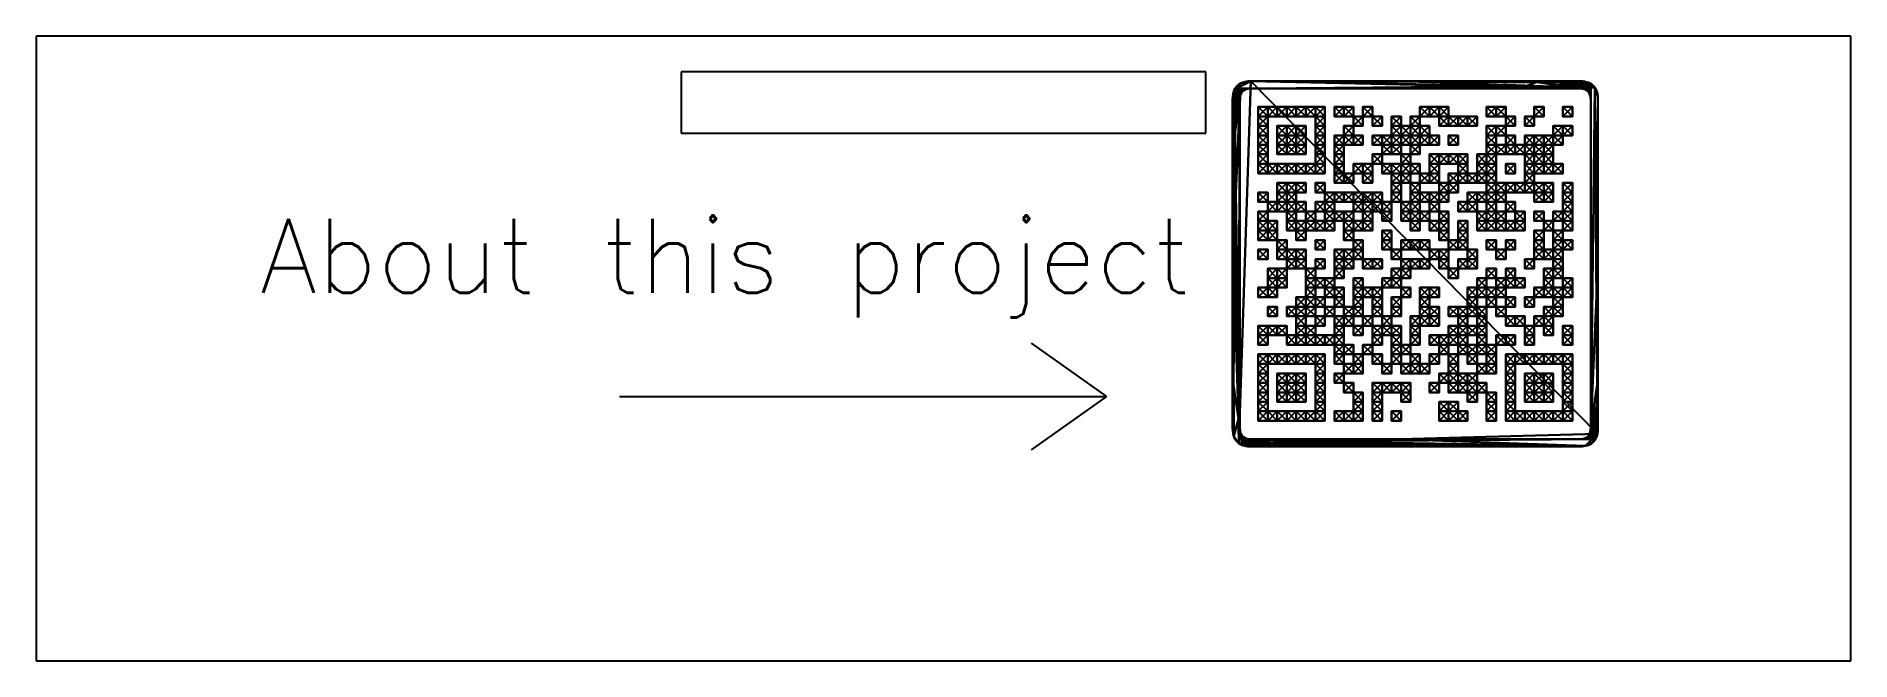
# Model space of a CAD drawing. Extents: x 1495 to 1615, y 2641 to 2682.
import ezdxf

# ---------------------------------------------------------------- set-up
doc = ezdxf.new("R2010")
doc.units = 0
doc.layers.add('ПО_УМОЛЧАНИЮ', color=7, linetype='CONTINUOUS')
doc.styles.add('MTXPL_ARIAL', font='txt.shx', dxfattribs={"height": 0.2})

msp = doc.modelspace()

# ---------------------------------------------------------------- texts
at = {"layer": 'ПО_УМОЛЧАНИЮ', "style": 'MTXPL_ARIAL'}
msp.add_text('About this project', height=4.895, dxfattribs=at).set_placement((1509.85, 2665))

# ---------------------------------------------------------------- linework, layer by layer
at = {"layer": 'ПО_УМОЛЧАНИЮ'}
for p, q in [((1615.06, 2681.97), (1495.06, 2681.97)), ((1495.06, 2681.97), (1495.06, 2640.66)), ((1615.06, 2640.66), (1615.06, 2681.97)), ((1572.4, 2679.62), (1537.71, 2679.62)), ((1537.71, 2679.62), (1537.71, 2675.57)), ((1572.4, 2675.57), (1572.4, 2679.62)), ((1537.71, 2675.57), (1572.4, 2675.57)), ((1560.86, 2661.67), (1565.84, 2658.14)), ((1533.64, 2658.14), (1565.84, 2658.14)), ((1565.84, 2658.14), (1560.86, 2654.61)), ((1495.06, 2640.66), (1615.06, 2640.66))]:
    msp.add_line(p, q, dxfattribs=at)

msp.set_redraw_order([(e.dxf.handle, doc.entitydb.next_handle()) for e in msp.query("TEXT MTEXT ATTDEF DIMENSION ARC_DIMENSION")])  # texts and dimensions are drawn at this point

# ---------------------------------------------------------------- meshes
at = {"layer": 'ПО_УМОЛЧАНИЮ'}
mesh = msp.add_polyface(dxfattribs=at)
corners = [(1574.19, 2655.85, 1.52), (1574.18, 2656.04, 1.52), (1574.18, 2677.79, 1.52), (1574.26, 2655.51, 1.52), (1574.59, 2655.04, 1.52), (1574.18, 2677.79, 1.52), (1574.31, 2678.46, 2.24), (1574.18, 2677.79, 2.24), (1574.59, 2655.04, 2.24), (1575.39, 2679, 2.24), (1574.18, 2656.04, 1.52), (1574.18, 2656.04, 2.24), (1574.18, 2677.79, 2.24), (1574.18, 2666.77, 2.24), (1574.18, 2659.34, 2.24), (1574.18, 2666.67, 2.24), (1574.21, 2667.48, 2.24), (1574.19, 2659.3, 2.24), (1574.32, 2669.94, 2.24), (1574.24, 2658.9, 2.24), (1574.19, 2659.3, 2.48), (1574.18, 2666.77, 2.48), (1574.18, 2666.67, 2.48), (1574.24, 2658.9, 2.48), (1574.21, 2667.48, 2.48), (1574.56, 2656.67, 2.48), (1574.32, 2669.94, 2.48), (1574.18, 2666.67, 2.24), (1574.18, 2659.34, 2.28), (1574.18, 2666.67, 2.36), (1574.18, 2659.34, 2.48), (1574.18, 2666.67, 2.48), (1576.5, 2664.08, 2.24), (1576.5, 2663.45, 2.24), (1576.5, 2664.08, 2.48), (1576.5, 2663.45, 2.48), (1576.5, 2664.08, 2.24), (1576.5, 2664.08, 2.48), (1577.13, 2664.08, 2.24), (1576.5, 2663.45, 2.48), (1576.5, 2663.45, 2.24), (1577.13, 2663.45, 2.48), (1576.5, 2664.08, 2.48), (1576.5, 2663.45, 2.48), (1577.13, 2664.08, 2.48), (1577.13, 2664.08, 2.24), (1577.13, 2663.45, 2.24), (1576.5, 2664.08, 2.24), (1576.5, 2663.45, 2.24), (1576.5, 2665.97, 2.24), (1576.5, 2665.34, 2.24), (1576.5, 2665.97, 2.48), (1576.5, 2665.34, 2.48), (1575.87, 2665.34, 2.24), (1575.87, 2664.71, 2.24), (1575.87, 2665.34, 2.48), (1575.87, 2664.71, 2.48), (1575.87, 2665.34, 2.24), (1575.87, 2665.34, 2.48), (1576.5, 2665.34, 2.24), (1576.5, 2665.34, 2.48), (1575.87, 2664.71, 2.48), (1575.87, 2664.71, 2.24), (1576.5, 2664.71, 2.48), (1576.5, 2664.71, 2.24), (1575.87, 2665.34, 2.48), (1575.87, 2664.71, 2.48), (1576.5, 2665.34, 2.48), (1576.5, 2664.71, 2.48), (1576.5, 2665.34, 2.24), (1576.5, 2664.71, 2.24), (1575.87, 2665.34, 2.24), (1575.87, 2664.71, 2.24), (1576.5, 2665.97, 2.48), (1577.13, 2665.97, 2.48), (1577.13, 2665.34, 2.48), (1577.13, 2665.97, 2.24), (1577.13, 2665.34, 2.24), (1576.5, 2665.97, 2.24), (1577.13, 2664.71, 2.24), (1577.13, 2664.71, 2.48), (1576.5, 2666.6, 2.24), (1576.5, 2665.97, 2.24), (1576.5, 2666.6, 2.48), (1576.5, 2665.97, 2.48), (1576.5, 2666.6, 2.24), (1576.5, 2666.6, 2.48), (1577.13, 2666.6, 2.24), (1576.5, 2666.6, 2.48), (1576.5, 2665.97, 2.48), (1577.13, 2666.6, 2.48), (1577.13, 2666.6, 2.24), (1577.13, 2665.97, 2.24), (1576.5, 2666.6, 2.24), (1576.5, 2665.97, 2.24), (1576.5, 2662.82, 2.24), (1576.5, 2662.82, 2.48), (1577.13, 2662.82, 2.24)]
mesh.append_faces([[corners[k] for k in face] for face in [(0, 1, 2, 2), (3, 0, 2, 2), (4, 3, 5, 5), (6, 7, 8, 8), (9, 6, 8, 8), (10, 11, 12, 12), (13, 14, 15, 15), (16, 17, 13, 13), (18, 19, 16, 16), (20, 21, 22, 22), (23, 24, 21, 21), (25, 26, 24, 24), (27, 28, 29, 29), (29, 30, 31, 31), (32, 33, 34, 34), (33, 35, 34, 34), (36, 37, 38, 38), (39, 40, 41, 41), (42, 43, 44, 44), (45, 46, 47, 47), (46, 48, 47, 47), (49, 50, 51, 51), (50, 52, 51, 51), (53, 54, 55, 55), (54, 56, 55, 55), (57, 58, 59, 59), (58, 60, 59, 59), (61, 62, 63, 63), (62, 64, 63, 63), (65, 66, 67, 67), (66, 68, 67, 67), (69, 70, 71, 71), (70, 72, 71, 71), (73, 67, 74, 74), (67, 68, 75, 75), (76, 77, 78, 78), (77, 69, 78, 78), (77, 79, 69, 69), (79, 70, 69, 69), (63, 64, 80, 80), (81, 82, 83, 83), (82, 84, 83, 83), (85, 86, 87, 87), (88, 89, 90, 90), (91, 92, 93, 93), (92, 94, 93, 93), (95, 96, 97, 97)]])
mesh = msp.add_polyface(dxfattribs=at)
corners = [(1574.59, 2655.04, 1.52), (1574.18, 2677.79, 1.52), (1574.31, 2678.46, 1.52), (1575.39, 2679, 1.52), (1574.18, 2677.79, 1.52), (1574.18, 2656.04, 1.52), (1574.18, 2677.79, 2.24), (1574.18, 2674.49, 2.24), (1574.18, 2666.67, 2.24), (1574.18, 2674.49, 2.24), (1574.19, 2674.56, 2.24), (1574.18, 2666.77, 2.24), (1574.23, 2674.86, 2.24), (1574.21, 2667.48, 2.24), (1574.35, 2675.66, 2.24), (1574.39, 2671.62, 2.24), (1574.32, 2669.94, 2.24), (1574.18, 2666.77, 2.48), (1574.18, 2674.49, 2.48), (1574.18, 2674.49, 2.48), (1574.21, 2667.48, 2.48), (1574.19, 2674.56, 2.48), (1574.32, 2669.94, 2.48), (1574.23, 2674.86, 2.48), (1574.39, 2671.62, 2.48), (1574.18, 2674.49, 2.24), (1574.18, 2666.67, 2.36), (1574.18, 2674.49, 2.45), (1574.18, 2666.67, 2.48), (1574.18, 2674.49, 2.48), (1574.66, 2677.79, 2.48), (1574.66, 2656.04, 2.24), (1574.66, 2677.79, 2.24), (1576.5, 2671.01, 2.24), (1576.5, 2670.38, 2.24), (1576.5, 2671.01, 2.48), (1576.5, 2670.38, 2.48), (1576.5, 2671.64, 2.48), (1576.5, 2671.01, 2.48), (1576.5, 2671.64, 2.24), (1576.5, 2671.01, 2.24), (1575.87, 2671.64, 2.24), (1575.87, 2671.01, 2.24), (1575.87, 2671.64, 2.48), (1575.87, 2671.01, 2.48), (1575.87, 2670.38, 2.24), (1575.87, 2670.38, 2.48), (1576.5, 2670.38, 2.24), (1576.5, 2670.38, 2.48), (1575.87, 2671.64, 2.24), (1575.87, 2671.64, 2.48), (1576.5, 2671.64, 2.24), (1576.5, 2671.64, 2.48), (1575.87, 2671.01, 2.48), (1575.87, 2671.01, 2.24), (1576.5, 2671.01, 2.48), (1576.5, 2671.01, 2.24), (1575.87, 2671.64, 2.48), (1575.87, 2671.01, 2.48), (1576.5, 2671.64, 2.48), (1576.5, 2671.01, 2.48), (1576.5, 2671.64, 2.24), (1576.5, 2671.01, 2.24), (1575.87, 2671.64, 2.24), (1575.87, 2671.01, 2.24), (1576.5, 2671.01, 2.24), (1576.5, 2671.01, 2.48), (1577.13, 2671.01, 2.24), (1576.5, 2670.38, 2.48), (1576.5, 2670.38, 2.24), (1577.13, 2670.38, 2.48), (1576.5, 2671.01, 2.48), (1576.5, 2670.38, 2.48), (1577.13, 2671.01, 2.48), (1577.13, 2671.01, 2.24), (1577.13, 2670.38, 2.24), (1576.5, 2671.01, 2.24), (1576.5, 2670.38, 2.24), (1575.87, 2673.53, 2.24), (1575.87, 2672.9, 2.24), (1575.87, 2673.53, 2.48), (1575.87, 2672.9, 2.48), (1575.87, 2673.53, 2.48), (1575.87, 2672.9, 2.48), (1576.5, 2673.53, 2.48), (1576.5, 2672.9, 2.48), (1576.5, 2673.53, 2.24), (1576.5, 2672.9, 2.24), (1575.87, 2673.53, 2.24), (1575.87, 2672.9, 2.24), (1575.87, 2672.9, 2.48), (1575.87, 2672.9, 2.24), (1576.5, 2672.9, 2.48), (1576.5, 2672.9, 2.24), (1577.13, 2673.53, 2.24), (1577.13, 2672.9, 2.24)]
mesh.append_faces([[corners[k] for k in face] for face in [(0, 1, 2, 2), (0, 2, 3, 3), (4, 5, 6, 6), (7, 8, 9, 9), (10, 11, 7, 7), (12, 13, 10, 10), (14, 15, 16, 16), (14, 16, 12, 12), (17, 18, 19, 19), (20, 21, 18, 18), (22, 23, 21, 21), (24, 23, 22, 22), (25, 26, 27, 27), (27, 28, 29, 29), (30, 31, 32, 32), (33, 34, 35, 35), (34, 36, 35, 35), (37, 38, 39, 39), (38, 40, 39, 39), (41, 42, 43, 43), (42, 44, 43, 43), (45, 46, 47, 47), (46, 48, 47, 47), (49, 50, 51, 51), (50, 52, 51, 51), (53, 54, 55, 55), (54, 56, 55, 55), (57, 58, 59, 59), (58, 60, 59, 59), (61, 62, 63, 63), (62, 64, 63, 63), (65, 66, 67, 67), (68, 69, 70, 70), (71, 72, 73, 73), (74, 75, 76, 76), (75, 77, 76, 76), (78, 79, 80, 80), (79, 81, 80, 80), (82, 83, 84, 84), (83, 85, 84, 84), (86, 87, 88, 88), (87, 89, 88, 88), (90, 91, 92, 92), (91, 93, 92, 92), (94, 95, 86, 86), (95, 87, 86, 86)]])
mesh = msp.add_polyface(dxfattribs=at)
corners = [(1574.18, 2677.79, 1.52), (1574.19, 2677.98, 1.52), (1574.21, 2678.16, 1.52), (1574.21, 2678.16, 2.24), (1574.19, 2677.98, 2.24), (1574.18, 2677.79, 2.24), (1574.31, 2678.46, 2.24), (1574.19, 2677.98, 1.52), (1574.19, 2677.98, 2.24), (1574.21, 2678.16, 2.24), (1574.18, 2677.79, 1.52), (1574.18, 2677.79, 2.24), (1574.21, 2678.11, 2.24), (1574.2, 2677.96, 2.24), (1574.19, 2677.95, 2.24), (1574.19, 2677.98, 2.24), (1574.21, 2678.11, 2.24), (1574.25, 2678.13, 2.24), (1574.22, 2677.97, 2.24), (1574.32, 2678.16, 2.24), (1574.32, 2678.03, 2.24), (1574.18, 2677.79, 2.24), (1574.32, 2677.89, 2.24), (1574.18, 2677.77, 2.24), (1574.84, 2678.33, 2.24), (1574.32, 2677.71, 2.24), (1574.79, 2678.27, 2.24), (1574.33, 2677.49, 2.24), (1574.2, 2677.96, 2.48), (1574.21, 2678.11, 2.48), (1574.21, 2678.11, 2.48), (1574.19, 2677.98, 2.48), (1574.19, 2677.95, 2.48), (1574.22, 2677.97, 2.48), (1574.32, 2678.03, 2.48), (1574.25, 2678.13, 2.48), (1574.18, 2677.79, 2.48), (1574.32, 2677.89, 2.48), (1574.18, 2677.77, 2.48), (1574.91, 2678.39, 2.48), (1574.32, 2677.71, 2.48), (1574.84, 2678.33, 2.48), (1574.21, 2678.11, 2.24), (1574.19, 2677.98, 2.24), (1574.21, 2678.11, 2.42), (1574.19, 2677.98, 2.48), (1574.21, 2678.11, 2.48), (1574.19, 2677.95, 2.24), (1574.19, 2677.95, 2.45), (1574.19, 2677.95, 2.48), (1574.18, 2677.79, 2.24), (1574.18, 2677.79, 2.48), (1574.71, 2678.1, 2.48), (1574.68, 2678.01, 2.24), (1574.71, 2678.1, 2.24), (1574.68, 2678.01, 2.48), (1574.67, 2677.9, 2.24), (1574.67, 2677.9, 2.48), (1574.66, 2677.79, 2.24), (1574.66, 2677.79, 2.48)]
mesh.append_faces([[corners[k] for k in face] for face in [(0, 1, 2, 2), (3, 4, 5, 5), (6, 3, 5, 5), (7, 8, 9, 9), (7, 10, 8, 8), (10, 11, 8, 8), (12, 13, 14, 14), (12, 14, 15, 15), (12, 15, 16, 16), (17, 18, 13, 13), (17, 13, 12, 12), (19, 20, 18, 18), (13, 21, 14, 14), (18, 21, 13, 13), (20, 22, 23, 23), (20, 23, 21, 21), (20, 21, 18, 18), (24, 25, 22, 22), (26, 27, 25, 25), (28, 29, 30, 30), (28, 30, 31, 31), (28, 31, 32, 32), (33, 29, 28, 28), (34, 35, 33, 33), (28, 32, 36, 36), (33, 28, 36, 36), (37, 34, 33, 33), (37, 33, 36, 36), (37, 36, 38, 38), (39, 34, 37, 37), (40, 37, 38, 38), (41, 37, 40, 40), (42, 43, 44, 44), (44, 43, 45, 45), (44, 45, 46, 46), (43, 47, 48, 48), (43, 48, 45, 45), (48, 49, 45, 45), (47, 50, 48, 48), (48, 50, 51, 51), (48, 51, 49, 49), (52, 53, 54, 54), (52, 55, 53, 53), (55, 56, 53, 53), (55, 57, 56, 56), (57, 58, 56, 56), (57, 59, 58, 58)]])
mesh = msp.add_polyface(dxfattribs=at)
corners = [(1574.21, 2678.16, 1.52), (1574.26, 2678.32, 1.52), (1574.31, 2678.46, 1.52), (1574.18, 2677.79, 1.52), (1574.31, 2678.46, 2.24), (1574.26, 2678.32, 2.24), (1574.21, 2678.16, 2.24), (1574.26, 2678.32, 1.52), (1574.21, 2678.16, 1.52), (1574.26, 2678.32, 2.24), (1574.21, 2678.16, 2.24), (1574.19, 2677.98, 1.52), (1574.28, 2678.37, 2.24), (1574.24, 2678.25, 2.24), (1574.24, 2678.25, 2.24), (1574.26, 2678.32, 2.24), (1574.3, 2678.37, 2.24), (1574.27, 2678.26, 2.24), (1574.31, 2678.37, 2.24), (1574.32, 2678.27, 2.24), (1574.21, 2678.16, 2.24), (1574.21, 2678.11, 2.24), (1574.21, 2678.11, 2.24), (1574.25, 2678.13, 2.24), (1574.32, 2678.16, 2.24), (1574.22, 2677.97, 2.24), (1574.24, 2678.25, 2.48), (1574.28, 2678.37, 2.48), (1574.28, 2678.36, 2.48), (1574.26, 2678.32, 2.48), (1574.24, 2678.25, 2.48), (1574.27, 2678.26, 2.48), (1574.3, 2678.37, 2.48), (1574.32, 2678.27, 2.48), (1574.31, 2678.37, 2.48), (1574.21, 2678.16, 2.48), (1574.21, 2678.11, 2.48), (1574.21, 2678.11, 2.48), (1574.25, 2678.13, 2.48), (1574.32, 2678.16, 2.48), (1574.22, 2677.97, 2.48), (1574.32, 2678.03, 2.48), (1574.28, 2678.36, 2.32), (1574.26, 2678.32, 2.24), (1574.26, 2678.32, 2.48), (1574.24, 2678.25, 2.24), (1574.24, 2678.25, 2.38), (1574.24, 2678.25, 2.48), (1574.21, 2678.16, 2.24), (1574.21, 2678.16, 2.48), (1574.21, 2678.11, 2.24), (1574.21, 2678.11, 2.42), (1574.21, 2678.11, 2.48)]
mesh.append_faces([[corners[k] for k in face] for face in [(0, 1, 2, 2), (3, 0, 2, 2), (4, 5, 6, 6), (7, 8, 9, 9), (8, 10, 9, 9), (8, 11, 10, 10), (12, 13, 14, 14), (12, 14, 15, 15), (16, 17, 13, 13), (16, 13, 12, 12), (18, 19, 17, 17), (18, 17, 16, 16), (13, 20, 14, 14), (21, 22, 20, 20), (17, 23, 21, 21), (17, 21, 20, 20), (17, 20, 13, 13), (19, 24, 23, 23), (19, 23, 17, 17), (24, 25, 23, 23), (26, 27, 28, 28), (26, 28, 29, 29), (26, 29, 30, 30), (31, 32, 27, 27), (31, 27, 26, 26), (33, 34, 32, 32), (33, 32, 31, 31), (26, 30, 35, 35), (36, 35, 37, 37), (38, 31, 26, 26), (38, 26, 35, 35), (38, 35, 36, 36), (39, 33, 31, 31), (39, 31, 38, 38), (40, 38, 36, 36), (41, 39, 38, 38), (42, 43, 44, 44), (43, 45, 46, 46), (43, 46, 44, 44), (46, 47, 44, 44), (45, 48, 46, 46), (46, 48, 49, 49), (46, 49, 47, 47), (48, 50, 51, 51), (48, 51, 49, 49), (51, 52, 49, 49)]])
mesh = msp.add_polyface(dxfattribs=at)
corners = [(1574.48, 2678.69, 2.24), (1574.39, 2678.58, 2.24), (1574.31, 2678.46, 2.24), (1574.39, 2678.58, 1.52), (1574.31, 2678.46, 1.52), (1574.39, 2678.58, 2.24), (1574.31, 2678.46, 2.24), (1574.26, 2678.32, 1.52), (1574.26, 2678.32, 2.24), (1574.35, 2678.51, 2.24), (1574.35, 2678.51, 2.24), (1574.39, 2678.58, 2.24), (1574.32, 2678.47, 2.24), (1574.32, 2678.47, 2.24), (1574.37, 2678.51, 2.24), (1574.32, 2678.47, 2.24), (1574.42, 2678.51, 2.24), (1574.33, 2678.47, 2.24), (1574.31, 2678.46, 2.24), (1574.28, 2678.37, 2.24), (1574.28, 2678.36, 2.24), (1574.31, 2678.46, 2.24), (1574.3, 2678.37, 2.24), (1574.31, 2678.37, 2.24), (1574.26, 2678.32, 2.24), (1574.35, 2678.51, 2.48), (1574.39, 2678.58, 2.48), (1574.35, 2678.51, 2.48), (1574.32, 2678.47, 2.48), (1574.32, 2678.47, 2.48), (1574.32, 2678.47, 2.48), (1574.37, 2678.51, 2.48), (1574.33, 2678.47, 2.48), (1574.42, 2678.51, 2.48), (1574.31, 2678.46, 2.48), (1574.28, 2678.37, 2.48), (1574.28, 2678.36, 2.48), (1574.3, 2678.37, 2.48), (1574.31, 2678.37, 2.48), (1574.39, 2678.58, 2.24), (1574.35, 2678.51, 2.24), (1574.35, 2678.51, 2.34), (1574.39, 2678.58, 2.48), (1574.35, 2678.51, 2.48), (1574.32, 2678.47, 2.24), (1574.32, 2678.47, 2.26), (1574.32, 2678.47, 2.48), (1574.31, 2678.46, 2.24), (1574.31, 2678.46, 2.48), (1574.28, 2678.36, 2.24), (1574.28, 2678.36, 2.32), (1574.28, 2678.36, 2.48), (1574.26, 2678.32, 2.24), (1574.26, 2678.32, 2.48)]
mesh.append_faces([[corners[k] for k in face] for face in [(0, 1, 2, 2), (3, 4, 5, 5), (4, 6, 5, 5), (4, 7, 6, 6), (7, 8, 6, 6), (9, 10, 11, 11), (9, 12, 13, 13), (9, 13, 10, 10), (14, 15, 12, 12), (14, 12, 9, 9), (16, 17, 15, 15), (16, 15, 14, 14), (12, 18, 13, 13), (19, 20, 21, 21), (15, 21, 12, 12), (22, 19, 21, 21), (17, 21, 15, 15), (23, 22, 21, 21), (19, 24, 20, 20), (25, 26, 27, 27), (28, 25, 27, 27), (28, 27, 29, 29), (30, 31, 25, 25), (30, 25, 28, 28), (32, 33, 31, 31), (32, 31, 30, 30), (28, 29, 34, 34), (35, 34, 36, 36), (30, 28, 34, 34), (37, 34, 35, 35), (32, 30, 34, 34), (38, 34, 37, 37), (39, 40, 41, 41), (39, 41, 42, 42), (41, 43, 42, 42), (40, 44, 45, 45), (40, 45, 41, 41), (41, 45, 46, 46), (41, 46, 43, 43), (44, 47, 45, 45), (45, 47, 48, 48), (45, 48, 46, 46), (47, 49, 50, 50), (47, 50, 48, 48), (50, 51, 48, 48), (49, 52, 50, 50), (50, 53, 51, 51)]])
mesh = msp.add_polyface(dxfattribs=at)
corners = [(1574.48, 2678.69, 1.52), (1574.59, 2678.79, 1.52), (1574.72, 2678.86, 1.52), (1574.31, 2678.46, 1.52), (1574.39, 2678.58, 1.52), (1574.72, 2678.86, 2.24), (1574.59, 2678.79, 2.24), (1574.48, 2678.69, 2.24), (1574.48, 2678.69, 2.24), (1574.31, 2678.46, 2.24), (1575.39, 2679, 2.24), (1574.72, 2678.86, 1.52), (1574.72, 2678.86, 2.24), (1574.86, 2678.92, 2.24), (1574.59, 2678.79, 1.52), (1574.59, 2678.79, 2.24), (1574.48, 2678.69, 1.52), (1574.48, 2678.69, 2.24), (1574.39, 2678.58, 1.52), (1574.39, 2678.58, 2.24), (1574.35, 2678.51, 2.24), (1574.39, 2678.58, 2.24), (1574.48, 2678.69, 2.24), (1574.37, 2678.51, 2.24), (1574.72, 2678.86, 2.24), (1574.42, 2678.51, 2.24), (1575.37, 2678.51, 2.24), (1574.33, 2678.47, 2.24), (1575.27, 2678.51, 2.24), (1574.31, 2678.37, 2.24), (1574.31, 2678.46, 2.24), (1575.17, 2678.49, 2.24), (1574.32, 2678.27, 2.24), (1575.07, 2678.47, 2.24), (1574.32, 2678.16, 2.24), (1574.98, 2678.43, 2.24), (1574.32, 2678.03, 2.24), (1574.91, 2678.39, 2.24), (1574.32, 2677.89, 2.24), (1574.72, 2678.86, 2.48), (1574.59, 2678.79, 2.48), (1574.48, 2678.69, 2.48), (1574.35, 2678.51, 2.48), (1574.39, 2678.58, 2.48), (1574.37, 2678.51, 2.48), (1574.42, 2678.51, 2.48), (1575.37, 2678.51, 2.48), (1574.33, 2678.47, 2.48), (1575.27, 2678.51, 2.48), (1574.31, 2678.46, 2.48), (1574.31, 2678.37, 2.48), (1575.17, 2678.49, 2.48), (1574.32, 2678.27, 2.48), (1575.07, 2678.47, 2.48), (1574.32, 2678.16, 2.48), (1574.98, 2678.43, 2.48), (1574.32, 2678.03, 2.48), (1574.72, 2678.86, 2.24), (1574.72, 2678.86, 2.48), (1574.86, 2678.92, 2.48), (1574.59, 2678.79, 2.24), (1574.59, 2678.79, 2.48), (1574.48, 2678.69, 2.24), (1574.48, 2678.69, 2.48), (1574.39, 2678.58, 2.24), (1574.39, 2678.58, 2.24), (1574.39, 2678.58, 2.48), (1574.84, 2678.33, 2.48), (1574.79, 2678.27, 2.48), (1574.79, 2678.27, 2.24), (1574.74, 2678.19, 2.24), (1574.74, 2678.19, 2.48), (1574.71, 2678.1, 2.24), (1574.71, 2678.1, 2.48)]
mesh.append_faces([[corners[k] for k in face] for face in [(0, 1, 2, 2), (3, 4, 0, 0), (3, 0, 2, 2), (5, 6, 7, 7), (5, 8, 9, 9), (10, 5, 9, 9), (11, 12, 13, 13), (11, 14, 12, 12), (14, 15, 12, 12), (14, 16, 15, 15), (16, 17, 15, 15), (16, 18, 17, 17), (18, 19, 17, 17), (20, 21, 22, 22), (23, 20, 22, 22), (23, 22, 24, 24), (25, 23, 24, 24), (26, 27, 25, 25), (28, 29, 30, 30), (28, 30, 27, 27), (31, 32, 29, 29), (33, 34, 32, 32), (35, 36, 34, 34), (37, 38, 36, 36), (39, 40, 41, 41), (42, 41, 43, 43), (44, 39, 41, 41), (44, 41, 42, 42), (45, 39, 44, 44), (46, 45, 47, 47), (48, 47, 49, 49), (48, 49, 50, 50), (51, 50, 52, 52), (53, 52, 54, 54), (55, 54, 56, 56), (57, 58, 59, 59), (57, 60, 58, 58), (60, 61, 58, 58), (60, 62, 61, 61), (62, 63, 61, 61), (62, 64, 63, 63), (65, 66, 63, 63), (67, 68, 69, 69), (68, 70, 69, 69), (68, 71, 70, 70), (71, 72, 70, 70), (71, 73, 72, 72)]])
mesh = msp.add_polyface(dxfattribs=at)
corners = [(1575.02, 2678.96, 1.52), (1575.19, 2678.99, 1.52), (1575.39, 2679, 1.52), (1574.72, 2678.86, 1.52), (1574.86, 2678.92, 1.52), (1574.31, 2678.46, 1.52), (1575.39, 2679, 2.24), (1575.19, 2678.99, 2.24), (1575.02, 2678.96, 2.24), (1574.86, 2678.92, 2.24), (1574.72, 2678.86, 2.24), (1575.39, 2679, 1.52), (1575.19, 2678.99, 1.52), (1575.39, 2679, 2.24), (1575.19, 2678.99, 2.24), (1575.02, 2678.96, 1.52), (1575.02, 2678.96, 2.24), (1574.86, 2678.92, 1.52), (1574.86, 2678.92, 2.24), (1574.72, 2678.86, 1.52), (1574.42, 2678.51, 2.24), (1574.72, 2678.86, 2.24), (1575.39, 2679, 2.24), (1575.37, 2678.51, 2.24), (1575.86, 2678.51, 2.24), (1575.37, 2678.51, 2.24), (1574.33, 2678.47, 2.24), (1575.39, 2678.51, 2.24), (1575.39, 2679, 2.48), (1575.19, 2678.99, 2.48), (1575.02, 2678.96, 2.48), (1574.86, 2678.92, 2.48), (1574.72, 2678.86, 2.48), (1574.42, 2678.51, 2.48), (1575.37, 2678.51, 2.48), (1575.86, 2678.51, 2.48), (1575.37, 2678.51, 2.48), (1575.39, 2678.51, 2.48), (1575.39, 2679, 2.24), (1575.19, 2678.99, 2.24), (1575.39, 2679, 2.48), (1575.19, 2678.99, 2.48), (1575.02, 2678.96, 2.24), (1575.02, 2678.96, 2.48), (1574.86, 2678.92, 2.24), (1574.86, 2678.92, 2.48), (1574.72, 2678.86, 2.24), (1575.39, 2678.51, 2.48), (1575.27, 2678.51, 2.24), (1575.39, 2678.51, 2.24), (1575.27, 2678.51, 2.48), (1575.17, 2678.49, 2.24), (1575.17, 2678.49, 2.48), (1575.07, 2678.47, 2.24), (1575.07, 2678.47, 2.48), (1574.98, 2678.43, 2.24), (1574.98, 2678.43, 2.48), (1574.91, 2678.39, 2.24), (1574.91, 2678.39, 2.48), (1574.84, 2678.33, 2.24), (1574.84, 2678.33, 2.48), (1574.79, 2678.27, 2.24)]
mesh.append_faces([[corners[k] for k in face] for face in [(0, 1, 2, 2), (3, 4, 0, 0), (3, 0, 2, 2), (5, 3, 2, 2), (6, 7, 8, 8), (8, 9, 10, 10), (6, 8, 10, 10), (11, 12, 13, 13), (12, 14, 13, 13), (12, 15, 14, 14), (15, 16, 14, 14), (15, 17, 16, 16), (17, 18, 16, 16), (17, 19, 18, 18), (20, 21, 22, 22), (23, 20, 22, 22), (23, 22, 24, 24), (23, 25, 26, 26), (25, 23, 27, 27), (28, 29, 30, 30), (30, 31, 32, 32), (28, 30, 32, 32), (33, 28, 32, 32), (34, 28, 33, 33), (34, 35, 28, 28), (36, 34, 33, 33), (37, 34, 36, 36), (38, 39, 40, 40), (39, 41, 40, 40), (39, 42, 41, 41), (42, 43, 41, 41), (42, 44, 43, 43), (44, 45, 43, 43), (44, 46, 45, 45), (47, 48, 49, 49), (47, 50, 48, 48), (50, 51, 48, 48), (50, 52, 51, 51), (52, 53, 51, 51), (52, 54, 53, 53), (54, 55, 53, 53), (54, 56, 55, 55), (56, 57, 55, 55), (56, 58, 57, 57), (58, 59, 57, 57), (58, 60, 59, 59), (60, 61, 59, 59)]])
mesh = msp.add_polyface(dxfattribs=at)
corners = [(1575.39, 2679, 1.52), (1598.31, 2655.67, 1.52), (1574.59, 2655.04, 1.52), (1580.28, 2660.93, 2.48), (1580.28, 2660.3, 2.48), (1580.28, 2660.93, 2.24), (1580.28, 2660.3, 2.24), (1579.02, 2660.93, 2.24), (1579.02, 2660.93, 2.48), (1579.65, 2660.93, 2.24), (1579.65, 2660.93, 2.48), (1579.02, 2660.93, 2.48), (1579.02, 2660.3, 2.48), (1579.65, 2660.93, 2.48), (1579.65, 2660.3, 2.48), (1579.65, 2660.93, 2.24), (1579.65, 2660.3, 2.24), (1579.02, 2660.93, 2.24), (1579.65, 2660.3, 2.24), (1579.02, 2660.3, 2.24), (1580.28, 2660.93, 2.24), (1580.28, 2660.93, 2.48), (1580.28, 2660.93, 2.48), (1580.28, 2660.3, 2.48), (1580.28, 2660.93, 2.24), (1580.28, 2660.3, 2.24), (1580.91, 2660.93, 2.24), (1580.91, 2660.3, 2.24), (1580.91, 2660.93, 2.48), (1580.91, 2660.3, 2.48), (1580.91, 2661.56, 2.24), (1580.91, 2661.56, 2.48), (1580.28, 2661.56, 2.48), (1580.28, 2661.56, 2.24), (1580.91, 2661.56, 2.48), (1580.91, 2661.56, 2.24), (1580.28, 2662.19, 2.48), (1580.28, 2661.56, 2.48), (1580.91, 2662.19, 2.48), (1580.91, 2661.56, 2.48), (1580.91, 2662.19, 2.24), (1580.91, 2661.56, 2.24), (1580.28, 2662.19, 2.24), (1580.28, 2661.56, 2.24), (1579.02, 2662.19, 2.48), (1579.02, 2661.56, 2.48), (1579.65, 2662.19, 2.48), (1579.65, 2661.56, 2.48), (1579.65, 2662.19, 2.24), (1579.65, 2661.56, 2.24), (1579.02, 2662.19, 2.24), (1579.02, 2661.56, 2.24), (1579.02, 2661.56, 2.48), (1579.02, 2661.56, 2.24), (1579.65, 2661.56, 2.48), (1579.65, 2661.56, 2.24), (1578.39, 2660.93, 2.24), (1578.39, 2660.93, 2.48), (1579.02, 2660.93, 2.24), (1579.02, 2660.93, 2.48), (1578.39, 2660.3, 2.48), (1578.39, 2660.3, 2.24), (1579.02, 2660.3, 2.48), (1579.02, 2660.3, 2.24), (1578.39, 2660.93, 2.48), (1578.39, 2660.3, 2.48), (1579.02, 2660.93, 2.48), (1579.02, 2660.3, 2.48), (1579.02, 2660.93, 2.24), (1579.02, 2660.3, 2.24), (1578.39, 2660.93, 2.24), (1578.39, 2661.56, 2.48), (1578.39, 2661.56, 2.24), (1579.02, 2661.56, 2.48), (1579.02, 2661.56, 2.24), (1578.39, 2661.56, 2.48), (1579.02, 2661.56, 2.48), (1579.02, 2662.19, 2.48)]
mesh.append_faces([[corners[k] for k in face] for face in [(0, 1, 2, 2), (3, 4, 5, 5), (4, 6, 5, 5), (7, 8, 9, 9), (8, 10, 9, 9), (11, 12, 13, 13), (12, 14, 13, 13), (15, 16, 17, 17), (18, 19, 17, 17), (9, 10, 20, 20), (10, 21, 20, 20), (13, 14, 22, 22), (14, 23, 22, 22), (24, 25, 15, 15), (25, 16, 15, 15), (26, 27, 28, 28), (27, 29, 28, 28), (30, 26, 31, 31), (26, 28, 31, 31), (32, 33, 34, 34), (33, 35, 34, 34), (36, 37, 38, 38), (37, 39, 38, 38), (40, 41, 42, 42), (41, 43, 42, 42), (44, 45, 46, 46), (45, 47, 46, 46), (48, 49, 50, 50), (49, 51, 50, 50), (52, 53, 54, 54), (53, 55, 54, 54), (54, 55, 32, 32), (55, 33, 32, 32), (46, 47, 36, 36), (47, 37, 36, 36), (43, 49, 48, 48), (56, 57, 58, 58), (57, 59, 58, 58), (60, 61, 62, 62), (61, 63, 62, 62), (64, 65, 66, 66), (65, 67, 66, 66), (68, 69, 70, 70), (71, 72, 73, 73), (72, 74, 73, 73), (75, 76, 77, 77)]])
mesh = msp.add_polyface(dxfattribs=at)
corners = [(1574.59, 2655.04, 2.24), (1598.31, 2655.67, 2.24), (1575.39, 2679, 2.24), (1582.8, 2668.49, 2.48), (1582.8, 2667.86, 2.48), (1582.8, 2668.49, 2.24), (1582.8, 2667.86, 2.24), (1582.17, 2668.49, 2.24), (1582.17, 2667.86, 2.24), (1582.17, 2668.49, 2.48), (1582.17, 2667.86, 2.48), (1582.17, 2668.49, 2.24), (1582.17, 2668.49, 2.48), (1582.8, 2668.49, 2.24), (1582.8, 2668.49, 2.48), (1582.17, 2668.49, 2.48), (1582.17, 2667.86, 2.48), (1582.8, 2668.49, 2.48), (1582.8, 2667.86, 2.48), (1582.8, 2668.49, 2.24), (1582.8, 2667.86, 2.24), (1582.17, 2668.49, 2.24), (1582.17, 2667.86, 2.24), (1581.54, 2668.49, 2.48), (1581.54, 2668.49, 2.24), (1582.17, 2668.49, 2.48), (1582.17, 2668.49, 2.24), (1582.8, 2667.23, 2.24), (1582.8, 2666.6, 2.24), (1582.8, 2667.23, 2.48), (1582.17, 2667.86, 2.48), (1582.17, 2667.23, 2.48), (1582.8, 2667.86, 2.48), (1582.8, 2667.23, 2.48), (1582.8, 2667.86, 2.24), (1582.8, 2667.23, 2.24), (1582.17, 2667.86, 2.24), (1582.17, 2667.23, 2.24), (1582.17, 2667.23, 2.48), (1582.17, 2667.23, 2.24), (1582.8, 2667.23, 2.48), (1582.8, 2667.23, 2.24), (1580.91, 2667.86, 2.24), (1580.91, 2667.23, 2.24), (1580.91, 2667.86, 2.48), (1580.91, 2667.23, 2.48), (1580.91, 2667.86, 2.24), (1580.91, 2667.86, 2.48), (1581.54, 2667.86, 2.24), (1581.54, 2667.86, 2.48), (1580.91, 2667.86, 2.48), (1580.91, 2667.23, 2.48), (1581.54, 2667.86, 2.48), (1581.54, 2667.23, 2.48), (1581.54, 2667.86, 2.48), (1581.54, 2667.86, 2.24), (1581.54, 2667.23, 2.24), (1580.91, 2667.86, 2.24), (1580.91, 2667.23, 2.24), (1582.17, 2667.86, 2.24), (1582.17, 2667.86, 2.48), (1582.17, 2667.23, 2.48), (1582.17, 2666.6, 2.48), (1582.17, 2667.23, 2.24), (1582.17, 2666.6, 2.24), (1580.91, 2667.23, 2.24), (1580.91, 2666.6, 2.24), (1580.91, 2667.23, 2.48), (1580.91, 2666.6, 2.48), (1580.91, 2667.23, 2.48), (1580.91, 2666.6, 2.48), (1581.54, 2667.23, 2.48), (1581.54, 2666.6, 2.48), (1581.54, 2667.23, 2.24), (1581.54, 2666.6, 2.24), (1580.91, 2667.23, 2.24), (1580.91, 2666.6, 2.24), (1582.17, 2667.23, 2.48), (1582.17, 2666.6, 2.48), (1582.17, 2667.23, 2.24), (1582.17, 2666.6, 2.24)]
mesh.append_faces([[corners[k] for k in face] for face in [(0, 1, 2, 2), (3, 4, 5, 5), (4, 6, 5, 5), (7, 8, 9, 9), (8, 10, 9, 9), (11, 12, 13, 13), (12, 14, 13, 13), (15, 16, 17, 17), (16, 18, 17, 17), (19, 20, 21, 21), (20, 22, 21, 21), (23, 24, 25, 25), (24, 26, 25, 25), (27, 28, 29, 29), (30, 31, 32, 32), (31, 33, 32, 32), (34, 35, 36, 36), (35, 37, 36, 36), (38, 39, 40, 40), (39, 41, 40, 40), (42, 43, 44, 44), (43, 45, 44, 44), (46, 47, 48, 48), (47, 49, 48, 48), (50, 51, 52, 52), (51, 53, 54, 54), (55, 56, 57, 57), (56, 58, 57, 57), (48, 49, 59, 59), (49, 60, 59, 59), (54, 53, 30, 30), (53, 31, 30, 30), (36, 37, 55, 55), (37, 56, 55, 55), (61, 62, 63, 63), (62, 64, 63, 63), (65, 66, 67, 67), (66, 68, 67, 67), (69, 70, 71, 71), (70, 72, 71, 71), (73, 74, 75, 75), (74, 76, 75, 75), (71, 72, 77, 77), (72, 78, 77, 77), (79, 80, 73, 73), (80, 74, 73, 73)]])
mesh = msp.add_polyface(dxfattribs=at)
corners = [(1586.02, 2679, 2.36), (1575.39, 2679, 2.24), (1575.39, 2679, 2.48), (1576.5, 2676.04, 2.48), (1576.5, 2675.41, 2.48), (1576.5, 2676.04, 2.24), (1576.5, 2676.67, 2.48), (1576.5, 2676.67, 2.24), (1575.87, 2677.3, 2.48), (1576.5, 2677.3, 2.48), (1576.5, 2677.3, 2.24), (1575.87, 2676.67, 2.48), (1576.5, 2676.67, 2.48), (1576.5, 2677.3, 2.48), (1575.87, 2676.04, 2.48), (1576.5, 2676.04, 2.48), (1576.5, 2676.67, 2.48), (1575.87, 2675.41, 2.48), (1576.5, 2677.3, 2.24), (1576.5, 2676.67, 2.24), (1575.87, 2677.3, 2.24), (1576.5, 2676.04, 2.24), (1575.87, 2676.67, 2.24), (1576.5, 2675.41, 2.24), (1575.87, 2676.04, 2.24), (1577.13, 2677.3, 2.24), (1577.13, 2677.3, 2.48), (1576.5, 2676.67, 2.48), (1576.5, 2676.67, 2.24), (1577.13, 2676.67, 2.48), (1577.13, 2676.67, 2.24), (1577.13, 2677.3, 2.48), (1577.13, 2676.67, 2.48), (1577.13, 2677.3, 2.24), (1577.13, 2676.67, 2.24), (1577.76, 2677.3, 2.24), (1577.76, 2677.3, 2.48), (1577.76, 2676.67, 2.48), (1577.76, 2676.67, 2.24), (1577.76, 2677.3, 2.48), (1577.76, 2676.67, 2.48), (1577.76, 2677.3, 2.24), (1577.76, 2676.67, 2.24), (1578.39, 2677.3, 2.24), (1578.39, 2677.3, 2.48), (1578.39, 2676.67, 2.48), (1578.39, 2676.67, 2.24), (1578.39, 2677.3, 2.48), (1578.39, 2676.67, 2.48), (1578.39, 2677.3, 2.24), (1578.39, 2676.67, 2.24), (1579.02, 2676.67, 2.24), (1577.13, 2676.04, 2.24), (1577.13, 2675.41, 2.24), (1577.13, 2676.04, 2.48), (1577.13, 2676.04, 2.24), (1577.13, 2676.04, 2.48), (1577.76, 2676.04, 2.24), (1577.76, 2676.04, 2.48), (1577.13, 2676.04, 2.48), (1577.13, 2675.41, 2.48), (1577.76, 2676.04, 2.48), (1577.76, 2676.04, 2.24), (1577.76, 2675.41, 2.24), (1577.13, 2676.04, 2.24), (1578.39, 2676.04, 2.24), (1578.39, 2676.04, 2.48), (1577.76, 2675.41, 2.48), (1578.39, 2676.04, 2.48), (1578.39, 2676.04, 2.24), (1578.39, 2675.41, 2.24), (1579.02, 2676.04, 2.24), (1579.02, 2675.41, 2.24)]
mesh.append_faces([[corners[k] for k in face] for face in [(0, 1, 2, 2), (3, 4, 5, 5), (6, 3, 7, 7), (3, 5, 7, 7), (8, 9, 10, 10), (11, 12, 13, 13), (14, 15, 16, 16), (14, 17, 15, 15), (18, 19, 20, 20), (19, 21, 22, 22), (21, 23, 24, 24), (10, 9, 25, 25), (9, 26, 25, 25), (27, 28, 29, 29), (28, 30, 29, 29), (13, 12, 31, 31), (12, 32, 31, 31), (33, 34, 18, 18), (34, 19, 18, 18), (25, 26, 35, 35), (26, 36, 35, 35), (29, 30, 37, 37), (30, 38, 37, 37), (31, 32, 39, 39), (32, 40, 39, 39), (41, 42, 33, 33), (42, 34, 33, 33), (35, 36, 43, 43), (36, 44, 43, 43), (37, 38, 45, 45), (38, 46, 45, 45), (39, 40, 47, 47), (40, 48, 47, 47), (49, 50, 41, 41), (50, 42, 41, 41), (51, 50, 49, 49), (52, 53, 54, 54), (55, 56, 57, 57), (56, 58, 57, 57), (59, 60, 61, 61), (62, 63, 64, 64), (57, 58, 65, 65), (58, 66, 65, 65), (61, 67, 68, 68), (69, 70, 62, 62), (65, 66, 71, 71), (72, 70, 69, 69)]])
mesh = msp.add_polyface(dxfattribs=at)
corners = [(1597.13, 2678.51, 2.24), (1575.86, 2678.51, 2.24), (1575.39, 2679, 2.24), (1586.11, 2678.99, 2.48), (1586.02, 2679, 2.48), (1575.39, 2679, 2.48), (1586.92, 2678.96, 2.48), (1575.86, 2678.51, 2.48), (1593.58, 2678.67, 2.48), (1597.13, 2678.51, 2.48), (1575.39, 2678.51, 2.48), (1575.39, 2678.51, 2.24), (1580.28, 2676.04, 2.48), (1580.28, 2675.41, 2.48), (1580.28, 2676.04, 2.24), (1580.28, 2676.67, 2.48), (1580.28, 2676.67, 2.24), (1580.28, 2677.3, 2.48), (1580.28, 2677.3, 2.24), (1579.65, 2676.04, 2.24), (1579.65, 2675.41, 2.24), (1579.65, 2676.04, 2.48), (1579.65, 2676.67, 2.24), (1579.65, 2676.67, 2.48), (1579.02, 2677.3, 2.24), (1579.02, 2677.3, 2.48), (1579.65, 2677.3, 2.24), (1579.65, 2677.3, 2.48), (1579.02, 2676.67, 2.48), (1579.02, 2676.67, 2.24), (1579.65, 2676.67, 2.48), (1579.65, 2676.67, 2.24), (1579.02, 2677.3, 2.48), (1579.02, 2676.67, 2.48), (1579.65, 2677.3, 2.48), (1579.65, 2676.67, 2.48), (1579.65, 2677.3, 2.24), (1579.65, 2676.67, 2.24), (1579.02, 2677.3, 2.24), (1579.02, 2676.67, 2.24), (1580.28, 2677.3, 2.24), (1580.28, 2677.3, 2.48), (1580.28, 2677.3, 2.48), (1580.28, 2676.67, 2.48), (1579.65, 2676.04, 2.48), (1580.28, 2676.04, 2.48), (1579.65, 2675.41, 2.48), (1580.28, 2677.3, 2.24), (1580.28, 2676.67, 2.24), (1580.28, 2676.04, 2.24), (1579.65, 2676.67, 2.24), (1579.65, 2676.04, 2.24), (1580.28, 2675.41, 2.24), (1580.91, 2677.3, 2.24), (1580.91, 2676.67, 2.24), (1580.91, 2677.3, 2.48), (1580.91, 2676.67, 2.48), (1578.39, 2677.3, 2.24), (1578.39, 2677.3, 2.48), (1579.02, 2677.3, 2.24), (1579.02, 2677.3, 2.48), (1578.39, 2676.67, 2.48), (1578.39, 2676.67, 2.24), (1579.02, 2676.67, 2.48), (1579.02, 2676.67, 2.24), (1578.39, 2677.3, 2.48), (1578.39, 2676.67, 2.48), (1579.02, 2677.3, 2.48), (1579.02, 2676.67, 2.48), (1579.02, 2677.3, 2.24), (1579.02, 2676.67, 2.24), (1578.39, 2677.3, 2.24), (1579.02, 2676.04, 2.48), (1579.02, 2675.41, 2.48), (1579.02, 2676.04, 2.24), (1578.39, 2676.04, 2.48), (1579.02, 2676.04, 2.48), (1579.02, 2676.04, 2.24), (1578.39, 2676.04, 2.48), (1578.39, 2675.41, 2.48), (1579.02, 2676.04, 2.48), (1579.02, 2675.41, 2.48), (1579.02, 2676.04, 2.24), (1579.02, 2675.41, 2.24), (1578.39, 2676.04, 2.24)]
mesh.append_faces([[corners[k] for k in face] for face in [(0, 1, 2, 2), (3, 4, 5, 5), (6, 3, 5, 5), (7, 8, 5, 5), (9, 10, 11, 11), (12, 13, 14, 14), (15, 12, 16, 16), (12, 14, 16, 16), (17, 15, 18, 18), (15, 16, 18, 18), (19, 20, 21, 21), (22, 19, 23, 23), (19, 21, 23, 23), (24, 25, 26, 26), (25, 27, 26, 26), (28, 29, 30, 30), (29, 31, 30, 30), (32, 33, 34, 34), (33, 35, 34, 34), (36, 37, 38, 38), (37, 39, 38, 38), (26, 27, 40, 40), (27, 41, 40, 40), (34, 35, 42, 42), (35, 43, 42, 42), (35, 44, 43, 43), (44, 45, 43, 43), (44, 46, 45, 45), (47, 48, 36, 36), (48, 37, 36, 36), (48, 49, 50, 50), (49, 51, 50, 50), (49, 52, 51, 51), (53, 54, 55, 55), (54, 56, 55, 55), (57, 58, 59, 59), (58, 60, 59, 59), (61, 62, 63, 63), (62, 64, 63, 63), (65, 66, 67, 67), (66, 68, 67, 67), (69, 70, 71, 71), (72, 73, 74, 74), (75, 76, 77, 77), (78, 79, 80, 80), (79, 81, 80, 80), (82, 83, 84, 84)]])
mesh = msp.add_polyface(dxfattribs=at)
corners = [(1593.58, 2678.67, 2.48), (1586.92, 2678.96, 2.48), (1575.39, 2679, 2.48), (1582.8, 2676.67, 2.48), (1582.8, 2676.04, 2.48), (1582.8, 2676.67, 2.24), (1582.8, 2676.04, 2.24), (1582.8, 2677.3, 2.24), (1582.8, 2676.67, 2.24), (1582.8, 2677.3, 2.48), (1582.8, 2676.67, 2.48), (1582.17, 2676.04, 2.48), (1582.17, 2675.41, 2.48), (1582.17, 2676.04, 2.24), (1582.17, 2675.41, 2.24), (1582.17, 2676.67, 2.24), (1582.17, 2676.04, 2.24), (1582.17, 2676.67, 2.48), (1582.17, 2676.04, 2.48), (1582.17, 2677.3, 2.48), (1582.17, 2676.67, 2.48), (1582.17, 2677.3, 2.24), (1582.17, 2676.67, 2.24), (1582.17, 2676.67, 2.24), (1582.17, 2676.67, 2.48), (1582.8, 2676.67, 2.24), (1582.8, 2676.67, 2.48), (1582.17, 2676.04, 2.48), (1582.17, 2676.04, 2.24), (1582.8, 2676.04, 2.48), (1582.8, 2676.04, 2.24), (1582.17, 2676.67, 2.48), (1582.17, 2676.04, 2.48), (1582.8, 2676.67, 2.48), (1582.8, 2676.04, 2.48), (1582.8, 2676.67, 2.24), (1582.8, 2676.04, 2.24), (1582.17, 2676.67, 2.24), (1582.17, 2676.04, 2.24), (1581.54, 2676.04, 2.24), (1581.54, 2675.41, 2.24), (1581.54, 2676.04, 2.48), (1581.54, 2675.41, 2.48), (1580.91, 2677.3, 2.24), (1580.91, 2677.3, 2.48), (1581.54, 2677.3, 2.24), (1581.54, 2677.3, 2.48), (1580.91, 2676.67, 2.48), (1580.91, 2676.67, 2.24), (1581.54, 2676.67, 2.48), (1581.54, 2676.67, 2.24), (1580.91, 2677.3, 2.48), (1580.91, 2676.67, 2.48), (1581.54, 2677.3, 2.48), (1581.54, 2676.67, 2.48), (1581.54, 2677.3, 2.48), (1581.54, 2677.3, 2.24), (1581.54, 2676.67, 2.24), (1580.91, 2677.3, 2.24), (1581.54, 2676.67, 2.24), (1580.91, 2676.67, 2.24), (1581.54, 2676.04, 2.24), (1581.54, 2676.04, 2.48), (1582.17, 2676.04, 2.24), (1582.17, 2676.04, 2.48), (1582.17, 2677.3, 2.24), (1582.17, 2677.3, 2.48), (1582.17, 2676.67, 2.48), (1582.17, 2676.67, 2.24), (1582.17, 2677.3, 2.48), (1582.17, 2676.67, 2.48), (1582.17, 2677.3, 2.24), (1582.17, 2676.67, 2.24), (1581.54, 2676.04, 2.48), (1581.54, 2675.41, 2.48), (1582.17, 2676.04, 2.48), (1582.17, 2675.41, 2.48), (1582.17, 2676.04, 2.24), (1582.17, 2675.41, 2.24), (1581.54, 2676.04, 2.24), (1581.54, 2675.41, 2.24), (1582.8, 2677.3, 2.24), (1582.8, 2677.3, 2.48), (1583.43, 2677.3, 2.24), (1582.8, 2676.67, 2.48), (1582.8, 2676.67, 2.24), (1583.43, 2676.67, 2.48), (1582.8, 2677.3, 2.48), (1582.8, 2676.67, 2.48), (1583.43, 2677.3, 2.48), (1583.43, 2676.67, 2.24), (1582.8, 2676.67, 2.24), (1582.8, 2677.3, 2.24)]
mesh.append_faces([[corners[k] for k in face] for face in [(0, 1, 2, 2), (3, 4, 5, 5), (4, 6, 5, 5), (7, 8, 9, 9), (8, 10, 9, 9), (11, 12, 13, 13), (12, 14, 13, 13), (15, 16, 17, 17), (16, 18, 17, 17), (19, 20, 21, 21), (20, 22, 21, 21), (23, 24, 25, 25), (24, 26, 25, 25), (27, 28, 29, 29), (28, 30, 29, 29), (31, 32, 33, 33), (32, 34, 33, 33), (35, 36, 37, 37), (36, 38, 37, 37), (39, 40, 41, 41), (40, 42, 41, 41), (43, 44, 45, 45), (44, 46, 45, 45), (47, 48, 49, 49), (48, 50, 49, 49), (51, 52, 53, 53), (52, 54, 55, 55), (56, 57, 58, 58), (59, 60, 58, 58), (61, 62, 63, 63), (62, 64, 63, 63), (45, 46, 65, 65), (46, 66, 65, 65), (49, 50, 67, 67), (50, 68, 67, 67), (55, 54, 69, 69), (54, 70, 69, 69), (71, 72, 56, 56), (72, 57, 56, 56), (73, 74, 75, 75), (74, 76, 75, 75), (77, 78, 79, 79), (78, 80, 79, 79), (81, 82, 83, 83), (84, 85, 86, 86), (87, 88, 89, 89), (90, 91, 92, 92)]])
mesh = msp.add_polyface(dxfattribs=at)
corners = [(1586.11, 2678.99, 2.24), (1575.39, 2679, 2.24), (1586.02, 2679, 2.24), (1586.92, 2678.96, 2.24), (1593.58, 2678.67, 2.24), (1575.39, 2679, 2.24), (1586.02, 2679, 2.24), (1575.39, 2679, 2.24), (1586.02, 2679, 2.36), (1575.39, 2679, 2.48), (1586.02, 2679, 2.48), (1584.06, 2676.67, 2.48), (1584.06, 2676.04, 2.48), (1584.06, 2676.67, 2.24), (1584.06, 2676.04, 2.24), (1583.43, 2676.67, 2.24), (1583.43, 2676.04, 2.24), (1583.43, 2676.67, 2.48), (1583.43, 2676.04, 2.48), (1583.43, 2677.3, 2.48), (1583.43, 2676.67, 2.48), (1583.43, 2677.3, 2.24), (1583.43, 2676.67, 2.24), (1583.43, 2676.67, 2.24), (1583.43, 2676.67, 2.48), (1584.06, 2676.67, 2.24), (1584.06, 2676.67, 2.48), (1583.43, 2676.04, 2.48), (1583.43, 2676.04, 2.24), (1584.06, 2676.04, 2.48), (1584.06, 2676.04, 2.24), (1583.43, 2676.67, 2.48), (1583.43, 2676.04, 2.48), (1584.06, 2676.67, 2.48), (1584.06, 2676.04, 2.48), (1584.06, 2676.67, 2.24), (1584.06, 2676.04, 2.24), (1583.43, 2676.67, 2.24), (1583.43, 2676.04, 2.24), (1582.8, 2677.3, 2.48), (1583.43, 2677.3, 2.48), (1583.43, 2677.3, 2.24), (1582.8, 2676.67, 2.24), (1583.43, 2676.67, 2.24), (1583.43, 2676.67, 2.48), (1582.8, 2676.67, 2.48), (1583.43, 2676.67, 2.48), (1583.43, 2677.3, 2.48), (1583.43, 2677.3, 2.24), (1583.43, 2676.67, 2.24), (1582.8, 2677.3, 2.24), (1585.32, 2676.67, 2.48), (1585.32, 2676.04, 2.48), (1585.32, 2676.67, 2.24), (1585.32, 2676.04, 2.24), (1584.69, 2676.04, 2.24), (1584.69, 2675.41, 2.24), (1584.69, 2676.04, 2.48), (1584.69, 2675.41, 2.48), (1584.69, 2676.67, 2.24), (1584.69, 2676.67, 2.48), (1584.69, 2676.67, 2.24), (1584.69, 2676.67, 2.48), (1585.32, 2676.67, 2.24), (1585.32, 2676.67, 2.48), (1584.69, 2676.67, 2.48), (1584.69, 2676.04, 2.48), (1585.32, 2676.67, 2.48), (1585.32, 2676.04, 2.48), (1584.69, 2675.41, 2.48), (1585.32, 2675.41, 2.48), (1585.32, 2676.67, 2.24), (1585.32, 2676.04, 2.24), (1584.69, 2676.67, 2.24), (1584.69, 2676.04, 2.24), (1585.32, 2675.41, 2.24), (1584.69, 2675.41, 2.24), (1583.43, 2675.41, 2.48), (1584.06, 2675.41, 2.48), (1584.06, 2675.41, 2.24), (1585.94, 2676.67, 2.24), (1585.94, 2676.04, 2.24), (1585.94, 2676.67, 2.48), (1585.32, 2676.04, 2.24), (1585.32, 2676.04, 2.48), (1585.94, 2676.04, 2.24), (1585.94, 2676.04, 2.48), (1585.32, 2676.04, 2.48), (1585.32, 2675.41, 2.48), (1585.94, 2676.04, 2.48), (1585.94, 2675.41, 2.48), (1585.94, 2676.04, 2.24), (1585.94, 2675.41, 2.24), (1585.32, 2676.04, 2.24), (1585.32, 2675.41, 2.24)]
mesh.append_faces([[corners[k] for k in face] for face in [(0, 1, 2, 2), (3, 1, 0, 0), (4, 5, 3, 3), (6, 7, 8, 8), (8, 9, 10, 10), (11, 12, 13, 13), (12, 14, 13, 13), (15, 16, 17, 17), (16, 18, 17, 17), (19, 20, 21, 21), (20, 22, 21, 21), (23, 24, 25, 25), (24, 26, 25, 25), (27, 28, 29, 29), (28, 30, 29, 29), (31, 32, 33, 33), (32, 34, 33, 33), (35, 36, 37, 37), (36, 38, 37, 37), (39, 40, 41, 41), (42, 43, 44, 44), (45, 46, 47, 47), (48, 49, 50, 50), (51, 52, 53, 53), (52, 54, 53, 53), (55, 56, 57, 57), (56, 58, 57, 57), (59, 55, 60, 60), (55, 57, 60, 60), (61, 62, 63, 63), (62, 64, 63, 63), (65, 66, 67, 67), (66, 68, 67, 67), (66, 69, 68, 68), (69, 70, 68, 68), (71, 72, 73, 73), (72, 74, 73, 73), (72, 75, 74, 74), (75, 76, 74, 74), (77, 78, 79, 79), (80, 81, 82, 82), (83, 84, 85, 85), (84, 86, 85, 85), (87, 88, 89, 89), (88, 90, 89, 89), (91, 92, 93, 93), (92, 94, 93, 93)]])
mesh = msp.add_polyface(dxfattribs=at)
corners = [(1575.39, 2679, 1.52), (1598.13, 2678.58, 1.52), (1598.31, 2655.67, 1.52), (1590.35, 2669.12, 2.48), (1590.98, 2669.12, 2.48), (1590.98, 2669.75, 2.48), (1590.35, 2669.12, 2.24), (1590.98, 2669.12, 2.24), (1590.98, 2669.12, 2.48), (1591.61, 2669.75, 2.48), (1591.61, 2669.12, 2.48), (1591.61, 2669.75, 2.24), (1591.61, 2669.12, 2.24), (1590.98, 2669.75, 2.24), (1590.98, 2669.12, 2.24), (1591.61, 2669.12, 2.48), (1591.61, 2669.12, 2.24), (1592.24, 2669.12, 2.48), (1592.24, 2669.12, 2.24), (1592.87, 2669.12, 2.48), (1592.24, 2669.75, 2.48), (1592.24, 2669.12, 2.48), (1592.87, 2669.75, 2.48), (1592.87, 2669.75, 2.24), (1592.87, 2669.12, 2.24), (1592.24, 2669.75, 2.24), (1592.24, 2669.12, 2.24), (1592.24, 2669.75, 2.24), (1591.61, 2667.86, 2.24), (1591.61, 2667.23, 2.24), (1591.61, 2667.86, 2.48), (1591.61, 2667.23, 2.48), (1592.24, 2667.86, 2.48), (1592.24, 2667.23, 2.48), (1592.24, 2667.86, 2.24), (1592.24, 2667.23, 2.24), (1591.61, 2667.86, 2.24), (1591.61, 2667.86, 2.48), (1592.24, 2667.86, 2.24), (1592.24, 2667.86, 2.48), (1591.61, 2667.23, 2.48), (1591.61, 2667.23, 2.24), (1592.24, 2667.23, 2.48), (1592.24, 2667.23, 2.24), (1591.61, 2667.86, 2.48), (1591.61, 2667.23, 2.48), (1592.24, 2667.86, 2.48), (1592.24, 2667.23, 2.48), (1592.24, 2667.86, 2.24), (1592.24, 2667.23, 2.24), (1591.61, 2667.86, 2.24), (1591.61, 2667.23, 2.24), (1591.61, 2668.49, 2.48), (1591.61, 2667.86, 2.48), (1591.61, 2668.49, 2.24), (1591.61, 2667.86, 2.24), (1590.98, 2668.49, 2.24), (1590.98, 2667.86, 2.24), (1590.98, 2668.49, 2.48), (1590.98, 2667.86, 2.48), (1590.98, 2668.49, 2.24), (1590.98, 2668.49, 2.48), (1591.61, 2668.49, 2.24), (1591.61, 2668.49, 2.48), (1590.98, 2667.86, 2.48), (1590.98, 2667.86, 2.24), (1591.61, 2667.86, 2.48), (1591.61, 2667.86, 2.24), (1590.98, 2668.49, 2.48), (1590.98, 2667.86, 2.48), (1591.61, 2668.49, 2.48), (1591.61, 2667.86, 2.48), (1591.61, 2668.49, 2.24), (1591.61, 2667.86, 2.24), (1590.98, 2668.49, 2.24), (1590.98, 2667.86, 2.24), (1592.24, 2668.49, 2.24), (1592.24, 2667.86, 2.24), (1592.24, 2668.49, 2.48), (1592.24, 2667.86, 2.48), (1592.87, 2668.49, 2.24), (1592.87, 2667.86, 2.24), (1592.24, 2668.49, 2.24), (1592.24, 2667.86, 2.24)]
mesh.append_faces([[corners[k] for k in face] for face in [(0, 1, 2, 2), (3, 4, 5, 5), (6, 7, 8, 8), (5, 4, 9, 9), (4, 10, 9, 9), (11, 12, 13, 13), (12, 14, 13, 13), (8, 7, 15, 15), (7, 16, 15, 15), (17, 18, 19, 19), (20, 21, 22, 22), (23, 24, 25, 25), (24, 26, 27, 27), (9, 10, 20, 20), (10, 21, 20, 20), (27, 26, 11, 11), (26, 12, 11, 11), (15, 16, 17, 17), (16, 18, 17, 17), (28, 29, 30, 30), (29, 31, 30, 30), (32, 33, 34, 34), (33, 35, 34, 34), (36, 37, 38, 38), (37, 39, 38, 38), (40, 41, 42, 42), (41, 43, 42, 42), (44, 45, 46, 46), (45, 47, 46, 46), (48, 49, 50, 50), (49, 51, 50, 50), (52, 53, 54, 54), (53, 55, 54, 54), (56, 57, 58, 58), (57, 59, 58, 58), (60, 61, 62, 62), (61, 63, 62, 62), (64, 65, 66, 66), (65, 67, 66, 66), (68, 69, 70, 70), (69, 71, 70, 70), (72, 73, 74, 74), (73, 75, 74, 74), (76, 77, 78, 78), (77, 79, 78, 78), (80, 81, 82, 82), (81, 83, 82, 82)]])
mesh = msp.add_polyface(dxfattribs=at)
corners = [(1598.31, 2655.67, 2.24), (1598.13, 2678.58, 2.24), (1575.39, 2679, 2.24), (1587.83, 2672.9, 2.48), (1587.83, 2672.27, 2.48), (1587.83, 2672.9, 2.24), (1587.83, 2672.27, 2.24), (1587.83, 2673.53, 2.48), (1587.83, 2673.53, 2.24), (1587.2, 2673.53, 2.24), (1587.2, 2672.9, 2.24), (1587.2, 2673.53, 2.48), (1587.2, 2672.9, 2.48), (1587.2, 2673.53, 2.48), (1587.2, 2672.9, 2.48), (1587.83, 2673.53, 2.48), (1587.83, 2672.9, 2.48), (1587.2, 2672.27, 2.48), (1587.83, 2672.27, 2.48), (1587.83, 2672.9, 2.24), (1587.2, 2672.9, 2.24), (1587.2, 2673.53, 2.24), (1587.83, 2672.27, 2.24), (1587.2, 2672.27, 2.24), (1587.2, 2672.27, 2.48), (1587.2, 2672.27, 2.24), (1587.83, 2672.27, 2.48), (1587.83, 2672.27, 2.24), (1588.46, 2672.9, 2.24), (1588.46, 2672.27, 2.24), (1588.46, 2672.9, 2.48), (1588.46, 2672.27, 2.48), (1588.46, 2672.9, 2.24), (1588.46, 2672.9, 2.48), (1589.09, 2672.9, 2.24), (1589.09, 2672.9, 2.48), (1588.46, 2672.9, 2.48), (1588.46, 2672.27, 2.48), (1589.09, 2672.9, 2.48), (1589.09, 2672.27, 2.48), (1589.09, 2672.9, 2.24), (1589.09, 2672.27, 2.24), (1588.46, 2672.9, 2.24), (1589.09, 2672.27, 2.24), (1588.46, 2672.27, 2.24), (1587.83, 2672.27, 2.24), (1587.83, 2672.27, 2.48), (1588.46, 2672.27, 2.24), (1588.46, 2672.27, 2.48), (1586.57, 2672.27, 2.48), (1586.57, 2671.64, 2.48), (1586.57, 2672.27, 2.24), (1585.94, 2672.27, 2.24), (1585.94, 2672.27, 2.48), (1586.57, 2672.27, 2.24), (1586.57, 2672.27, 2.48), (1585.94, 2672.27, 2.48), (1585.94, 2671.64, 2.48), (1586.57, 2672.27, 2.48), (1586.57, 2672.27, 2.24), (1586.57, 2671.64, 2.24), (1585.94, 2672.27, 2.24), (1586.57, 2672.9, 2.24), (1586.57, 2672.27, 2.24), (1586.57, 2672.9, 2.48), (1586.57, 2672.27, 2.48), (1586.57, 2672.9, 2.24), (1586.57, 2672.9, 2.48), (1587.2, 2672.9, 2.24), (1587.2, 2672.9, 2.48), (1586.57, 2672.27, 2.48), (1586.57, 2672.27, 2.24), (1587.2, 2672.27, 2.48), (1587.2, 2672.27, 2.24), (1586.57, 2672.9, 2.48), (1586.57, 2672.27, 2.48), (1587.2, 2672.9, 2.48), (1587.2, 2672.27, 2.48), (1587.2, 2672.9, 2.24), (1587.2, 2672.27, 2.24), (1586.57, 2672.9, 2.24), (1586.57, 2672.27, 2.24), (1586.57, 2672.9, 2.48), (1586.57, 2672.9, 2.24), (1586.57, 2673.53, 2.24), (1585.94, 2672.9, 2.48), (1585.94, 2672.9, 2.24), (1586.57, 2672.9, 2.48), (1586.57, 2672.9, 2.24), (1585.94, 2672.9, 2.48), (1586.57, 2672.9, 2.48), (1586.57, 2673.53, 2.48), (1586.57, 2672.9, 2.24), (1585.94, 2672.9, 2.24), (1585.94, 2673.53, 2.24)]
mesh.append_faces([[corners[k] for k in face] for face in [(0, 1, 2, 2), (3, 4, 5, 5), (4, 6, 5, 5), (7, 3, 8, 8), (3, 5, 8, 8), (9, 10, 11, 11), (10, 12, 11, 11), (13, 14, 15, 15), (14, 16, 15, 15), (14, 17, 16, 16), (17, 18, 16, 16), (19, 20, 21, 21), (19, 22, 20, 20), (22, 23, 20, 20), (24, 25, 26, 26), (25, 27, 26, 26), (28, 29, 30, 30), (29, 31, 30, 30), (32, 33, 34, 34), (33, 35, 34, 34), (36, 37, 38, 38), (37, 39, 38, 38), (40, 41, 42, 42), (43, 44, 42, 42), (45, 46, 47, 47), (46, 48, 47, 47), (49, 50, 51, 51), (52, 53, 54, 54), (53, 55, 54, 54), (56, 57, 58, 58), (59, 60, 61, 61), (62, 63, 64, 64), (63, 65, 64, 64), (66, 67, 68, 68), (67, 69, 68, 68), (70, 71, 72, 72), (71, 73, 72, 72), (74, 75, 76, 76), (75, 77, 76, 76), (78, 79, 80, 80), (79, 81, 80, 80), (82, 83, 84, 84), (85, 86, 87, 87), (86, 88, 87, 87), (89, 90, 91, 91), (92, 93, 94, 94)]])
mesh = msp.add_polyface(dxfattribs=at)
corners = [(1597.32, 2678.99, 2.24), (1597.13, 2679, 2.24), (1575.39, 2679, 2.24), (1597.66, 2678.92, 2.24), (1598.13, 2678.58, 2.24), (1575.39, 2679, 1.52), (1575.39, 2679, 2.24), (1597.13, 2679, 2.24), (1593.88, 2678.99, 2.24), (1586.11, 2678.99, 2.24), (1586.02, 2679, 2.24), (1594.28, 2678.93, 2.24), (1586.92, 2678.96, 2.24), (1586.11, 2678.99, 2.48), (1593.83, 2679, 2.48), (1586.02, 2679, 2.48), (1586.92, 2678.96, 2.48), (1593.88, 2678.99, 2.48), (1593.83, 2679, 2.24), (1586.02, 2679, 2.24), (1586.02, 2679, 2.36), (1593.83, 2679, 2.45), (1586.02, 2679, 2.48), (1585.94, 2676.67, 2.24), (1585.94, 2676.67, 2.48), (1586.57, 2676.67, 2.24), (1586.57, 2676.67, 2.48), (1585.94, 2676.67, 2.48), (1585.94, 2676.04, 2.48), (1586.57, 2676.67, 2.48), (1586.57, 2676.67, 2.24), (1586.57, 2676.04, 2.24), (1585.94, 2676.67, 2.24), (1587.83, 2676.67, 2.24), (1587.83, 2676.04, 2.24), (1587.83, 2676.67, 2.48), (1587.2, 2677.3, 2.24), (1587.2, 2677.3, 2.48), (1587.83, 2677.3, 2.24), (1587.83, 2677.3, 2.48), (1587.2, 2676.67, 2.48), (1587.2, 2676.67, 2.24), (1587.83, 2676.67, 2.48), (1587.83, 2676.67, 2.24), (1587.2, 2677.3, 2.48), (1587.2, 2676.67, 2.48), (1587.83, 2677.3, 2.48), (1587.83, 2676.67, 2.48), (1587.83, 2677.3, 2.24), (1587.83, 2676.67, 2.24), (1587.2, 2677.3, 2.24), (1587.2, 2676.67, 2.24), (1588.46, 2677.3, 2.48), (1588.46, 2676.67, 2.48), (1588.46, 2677.3, 2.24), (1588.46, 2676.67, 2.24), (1588.46, 2676.67, 2.24), (1588.46, 2676.67, 2.48), (1589.09, 2676.67, 2.24), (1589.09, 2676.67, 2.48), (1588.46, 2676.67, 2.48), (1588.46, 2676.04, 2.48), (1589.09, 2676.67, 2.48), (1589.09, 2676.67, 2.24), (1589.09, 2676.04, 2.24), (1588.46, 2676.67, 2.24), (1588.46, 2677.3, 2.24), (1588.46, 2677.3, 2.48), (1588.46, 2677.3, 2.48), (1587.83, 2676.04, 2.48), (1588.46, 2677.3, 2.24), (1587.83, 2676.67, 2.24), (1588.46, 2676.04, 2.24), (1586.57, 2677.3, 2.24), (1586.57, 2676.67, 2.24), (1586.57, 2677.3, 2.48), (1586.57, 2676.67, 2.48), (1586.57, 2677.3, 2.24), (1586.57, 2677.3, 2.48), (1587.2, 2677.3, 2.24), (1587.2, 2677.3, 2.48), (1586.57, 2676.67, 2.48), (1586.57, 2676.67, 2.24), (1587.2, 2676.67, 2.48), (1587.2, 2676.67, 2.24), (1586.57, 2677.3, 2.48), (1586.57, 2676.67, 2.48), (1587.2, 2677.3, 2.48), (1587.2, 2676.67, 2.48), (1587.2, 2677.3, 2.24), (1587.2, 2676.67, 2.24), (1586.57, 2677.3, 2.24), (1586.57, 2676.67, 2.24)]
mesh.append_faces([[corners[k] for k in face] for face in [(0, 1, 2, 2), (3, 0, 2, 2), (4, 3, 2, 2), (5, 6, 7, 7), (8, 9, 10, 10), (11, 12, 9, 9), (13, 14, 15, 15), (16, 17, 13, 13), (18, 19, 20, 20), (21, 20, 22, 22), (23, 24, 25, 25), (24, 26, 25, 25), (27, 28, 29, 29), (30, 31, 32, 32), (33, 34, 35, 35), (36, 37, 38, 38), (37, 39, 38, 38), (40, 41, 42, 42), (41, 43, 42, 42), (44, 45, 46, 46), (45, 47, 46, 46), (48, 49, 50, 50), (49, 51, 50, 50), (52, 53, 54, 54), (53, 55, 54, 54), (56, 57, 58, 58), (57, 59, 58, 58), (60, 61, 62, 62), (63, 64, 65, 65), (38, 39, 66, 66), (39, 67, 66, 66), (46, 47, 68, 68), (47, 60, 68, 68), (47, 69, 60, 60), (70, 65, 48, 48), (65, 71, 48, 48), (65, 72, 71, 71), (73, 74, 75, 75), (74, 76, 75, 75), (77, 78, 79, 79), (78, 80, 79, 79), (81, 82, 83, 83), (82, 84, 83, 83), (85, 86, 87, 87), (86, 88, 87, 87), (89, 90, 91, 91), (90, 92, 91, 91)]])
mesh = msp.add_polyface(dxfattribs=at)
corners = [(1575.39, 2679, 1.52), (1597.13, 2679, 1.52), (1597.32, 2678.99, 1.52), (1597.66, 2678.92, 1.52), (1598.13, 2678.58, 1.52), (1597.13, 2679, 1.52), (1575.39, 2679, 1.52), (1597.13, 2679, 2.24), (1593.88, 2678.99, 2.24), (1586.02, 2679, 2.24), (1593.83, 2679, 2.24), (1594.28, 2678.93, 2.24), (1586.11, 2678.99, 2.24), (1596.5, 2678.61, 2.24), (1593.58, 2678.67, 2.24), (1586.92, 2678.96, 2.24), (1597.13, 2678.51, 2.24), (1575.39, 2679, 2.24), (1586.11, 2678.99, 2.48), (1593.88, 2678.99, 2.48), (1593.83, 2679, 2.48), (1586.92, 2678.96, 2.48), (1594.28, 2678.93, 2.48), (1593.58, 2678.67, 2.48), (1575.86, 2678.51, 2.48), (1597.13, 2678.51, 2.48), (1593.83, 2679, 2.24), (1586.02, 2679, 2.36), (1593.83, 2679, 2.45), (1586.02, 2679, 2.48), (1593.83, 2679, 2.48), (1597.13, 2678.51, 2.48), (1575.39, 2678.51, 2.24), (1597.13, 2678.51, 2.24), (1589.09, 2676.67, 2.24), (1589.09, 2676.67, 2.48), (1589.72, 2676.67, 2.24), (1589.72, 2676.67, 2.48), (1589.72, 2676.67, 2.24), (1589.72, 2676.04, 2.24), (1589.09, 2676.67, 2.24), (1590.35, 2676.67, 2.48), (1590.35, 2676.04, 2.48), (1590.35, 2676.67, 2.24), (1590.35, 2676.67, 2.24), (1590.35, 2676.67, 2.48), (1589.72, 2676.67, 2.48), (1589.72, 2676.04, 2.48), (1590.35, 2676.67, 2.48), (1590.35, 2676.67, 2.24), (1590.35, 2676.04, 2.24), (1590.98, 2677.3, 2.24), (1590.98, 2676.67, 2.24), (1590.98, 2677.3, 2.48), (1590.98, 2676.67, 2.48), (1590.98, 2677.3, 2.24), (1590.98, 2677.3, 2.48), (1591.61, 2677.3, 2.24), (1591.61, 2677.3, 2.48), (1590.98, 2676.67, 2.48), (1590.98, 2676.67, 2.24), (1591.61, 2676.67, 2.48), (1591.61, 2676.67, 2.24), (1590.98, 2677.3, 2.48), (1590.98, 2676.67, 2.48), (1591.61, 2677.3, 2.48), (1591.61, 2676.67, 2.48), (1591.61, 2677.3, 2.24), (1591.61, 2676.67, 2.24), (1590.98, 2677.3, 2.24), (1590.98, 2676.67, 2.24), (1592.24, 2676.67, 2.24), (1592.24, 2676.04, 2.24), (1592.24, 2676.67, 2.48), (1592.24, 2677.3, 2.48), (1592.24, 2676.67, 2.48), (1592.24, 2677.3, 2.24), (1592.24, 2676.67, 2.24), (1592.24, 2676.67, 2.24), (1592.24, 2676.67, 2.48), (1592.87, 2676.67, 2.24), (1592.24, 2676.67, 2.48), (1592.24, 2676.04, 2.48), (1592.87, 2676.67, 2.48), (1592.87, 2676.67, 2.24), (1592.87, 2676.04, 2.24), (1592.24, 2676.67, 2.24), (1592.24, 2677.3, 2.24), (1592.24, 2677.3, 2.48), (1592.24, 2676.67, 2.48), (1592.24, 2676.67, 2.24), (1592.24, 2677.3, 2.48), (1592.24, 2676.67, 2.48), (1592.24, 2677.3, 2.24), (1592.24, 2676.67, 2.24)]
mesh.append_faces([[corners[k] for k in face] for face in [(0, 1, 2, 2), (0, 2, 3, 3), (0, 3, 4, 4), (5, 6, 7, 7), (8, 9, 10, 10), (11, 12, 8, 8), (13, 14, 15, 15), (16, 17, 14, 14), (18, 19, 20, 20), (21, 22, 19, 19), (23, 22, 21, 21), (24, 25, 23, 23), (26, 27, 28, 28), (28, 29, 30, 30), (31, 32, 33, 33), (34, 35, 36, 36), (35, 37, 36, 36), (38, 39, 40, 40), (41, 42, 43, 43), (36, 37, 44, 44), (37, 45, 44, 44), (46, 47, 48, 48), (49, 50, 38, 38), (51, 52, 53, 53), (52, 54, 53, 53), (55, 56, 57, 57), (56, 58, 57, 57), (59, 60, 61, 61), (60, 62, 61, 61), (63, 64, 65, 65), (64, 66, 65, 65), (67, 68, 69, 69), (68, 70, 69, 69), (71, 72, 73, 73), (74, 75, 76, 76), (75, 77, 76, 76), (78, 79, 80, 80), (81, 82, 83, 83), (84, 85, 86, 86), (57, 58, 87, 87), (58, 88, 87, 87), (61, 62, 89, 89), (62, 90, 89, 89), (65, 66, 91, 91), (66, 92, 91, 91), (93, 94, 67, 67), (94, 68, 67, 67)]])
mesh = msp.add_polyface(dxfattribs=at)
corners = [(1595.47, 2678.99, 2.24), (1593.88, 2678.99, 2.24), (1593.83, 2679, 2.24), (1595.44, 2679, 2.24), (1595.7, 2678.93, 2.24), (1594.28, 2678.93, 2.24), (1596.5, 2678.61, 2.24), (1586.92, 2678.96, 2.24), (1593.88, 2678.99, 2.48), (1595.47, 2678.99, 2.48), (1595.44, 2679, 2.48), (1593.83, 2679, 2.48), (1594.28, 2678.93, 2.48), (1596.5, 2678.61, 2.48), (1595.7, 2678.93, 2.48), (1593.58, 2678.67, 2.48), (1597.25, 2678.51, 2.48), (1595.44, 2679, 2.24), (1593.83, 2679, 2.24), (1593.83, 2679, 2.45), (1595.44, 2679, 2.46), (1593.83, 2679, 2.48), (1595.44, 2679, 2.48), (1592.87, 2676.67, 2.48), (1592.87, 2676.04, 2.48), (1592.87, 2676.67, 2.24), (1592.87, 2676.04, 2.24), (1592.24, 2676.67, 2.48), (1592.87, 2676.67, 2.48), (1592.87, 2676.67, 2.24), (1592.24, 2676.04, 2.24), (1592.87, 2676.04, 2.24), (1592.87, 2676.04, 2.48), (1592.24, 2676.04, 2.48), (1592.87, 2676.04, 2.48), (1592.87, 2676.67, 2.48), (1594.13, 2675.41, 2.24), (1594.13, 2675.41, 2.48), (1594.76, 2675.41, 2.24), (1594.76, 2675.41, 2.48), (1594.13, 2676.67, 2.48), (1594.13, 2676.04, 2.48), (1594.13, 2676.67, 2.24), (1594.13, 2676.04, 2.24), (1594.13, 2677.3, 2.24), (1594.13, 2676.67, 2.24), (1594.13, 2677.3, 2.48), (1594.13, 2676.67, 2.48), (1593.5, 2676.67, 2.24), (1593.5, 2676.04, 2.24), (1593.5, 2676.67, 2.48), (1593.5, 2676.04, 2.48), (1593.5, 2676.67, 2.24), (1593.5, 2676.67, 2.48), (1594.13, 2676.67, 2.24), (1594.13, 2676.67, 2.48), (1593.5, 2676.04, 2.48), (1593.5, 2676.04, 2.24), (1594.13, 2676.04, 2.48), (1594.13, 2676.04, 2.24), (1593.5, 2676.67, 2.48), (1593.5, 2676.04, 2.48), (1594.13, 2676.67, 2.48), (1594.13, 2676.04, 2.48), (1594.13, 2676.67, 2.24), (1594.13, 2676.04, 2.24), (1593.5, 2676.67, 2.24), (1593.5, 2676.04, 2.24), (1594.76, 2677.3, 2.48), (1594.76, 2676.67, 2.48), (1594.76, 2677.3, 2.24), (1594.76, 2676.67, 2.24), (1594.13, 2677.3, 2.24), (1594.13, 2677.3, 2.48), (1594.76, 2677.3, 2.24), (1594.76, 2677.3, 2.48), (1594.13, 2676.67, 2.48), (1594.13, 2676.67, 2.24), (1594.76, 2676.67, 2.48), (1594.76, 2676.67, 2.24), (1594.13, 2677.3, 2.48), (1594.13, 2676.67, 2.48), (1594.76, 2677.3, 2.48), (1594.76, 2676.67, 2.48), (1594.76, 2677.3, 2.24), (1594.76, 2676.67, 2.24), (1594.13, 2677.3, 2.24), (1594.13, 2676.67, 2.24)]
mesh.append_faces([[corners[k] for k in face] for face in [(0, 1, 2, 2), (0, 2, 3, 3), (4, 5, 1, 1), (4, 1, 0, 0), (6, 7, 5, 5), (8, 9, 10, 10), (8, 10, 11, 11), (12, 9, 8, 8), (13, 14, 12, 12), (15, 13, 12, 12), (16, 13, 15, 15), (17, 18, 19, 19), (17, 19, 20, 20), (20, 19, 21, 21), (20, 21, 22, 22), (23, 24, 25, 25), (24, 26, 25, 25), (27, 28, 29, 29), (30, 31, 32, 32), (33, 34, 35, 35), (36, 37, 38, 38), (37, 39, 38, 38), (40, 41, 42, 42), (41, 43, 42, 42), (44, 45, 46, 46), (45, 47, 46, 46), (48, 49, 50, 50), (49, 51, 50, 50), (52, 53, 54, 54), (53, 55, 54, 54), (56, 57, 58, 58), (57, 59, 58, 58), (60, 61, 62, 62), (61, 63, 62, 62), (64, 65, 66, 66), (65, 67, 66, 66), (68, 69, 70, 70), (69, 71, 70, 70), (72, 73, 74, 74), (73, 75, 74, 74), (76, 77, 78, 78), (77, 79, 78, 78), (80, 81, 82, 82), (81, 83, 82, 82), (84, 85, 86, 86), (85, 87, 86, 86)]])
mesh = msp.add_polyface(dxfattribs=at)
corners = [(1596.61, 2678.99, 2.24), (1596.18, 2678.99, 2.24), (1596.17, 2679, 2.24), (1596.72, 2678.92, 2.24), (1596.34, 2678.92, 2.24), (1595.47, 2678.99, 2.24), (1595.44, 2679, 2.24), (1595.7, 2678.93, 2.24), (1597.12, 2678.6, 2.24), (1596.92, 2678.61, 2.24), (1596.5, 2678.61, 2.24), (1594.28, 2678.93, 2.24), (1597.25, 2678.51, 2.24), (1593.58, 2678.67, 2.24), (1596.18, 2678.99, 2.48), (1596.6, 2679, 2.48), (1596.17, 2679, 2.48), (1596.34, 2678.92, 2.48), (1596.61, 2678.99, 2.48), (1595.47, 2678.99, 2.48), (1595.44, 2679, 2.48), (1595.7, 2678.93, 2.48), (1596.92, 2678.61, 2.48), (1594.28, 2678.93, 2.48), (1596.5, 2678.61, 2.48), (1596.6, 2679, 2.24), (1596.17, 2679, 2.24), (1596.17, 2679, 2.47), (1596.6, 2679, 2.48), (1596.17, 2679, 2.48), (1595.44, 2679, 2.24), (1595.44, 2679, 2.46), (1595.44, 2679, 2.48), (1595.39, 2676.04, 2.24), (1595.39, 2675.41, 2.24), (1595.39, 2676.04, 2.48), (1595.39, 2675.41, 2.48), (1594.76, 2675.41, 2.48), (1595.39, 2675.41, 2.48), (1595.39, 2675.41, 2.24), (1595.39, 2676.04, 2.24), (1595.39, 2676.04, 2.48), (1596.02, 2676.04, 2.24), (1596.02, 2676.04, 2.48), (1595.39, 2676.04, 2.48), (1595.39, 2675.41, 2.48), (1596.02, 2676.04, 2.48), (1596.02, 2675.41, 2.48), (1596.02, 2676.04, 2.24), (1596.02, 2675.41, 2.24), (1595.39, 2676.04, 2.24), (1595.39, 2675.41, 2.24), (1596.65, 2676.04, 2.24), (1596.02, 2675.41, 2.48), (1596.02, 2675.41, 2.24), (1596.65, 2675.41, 2.48), (1596.65, 2676.04, 2.48), (1596.65, 2676.04, 2.24), (1596.65, 2675.41, 2.24), (1596.02, 2677.3, 2.24), (1596.02, 2676.67, 2.24), (1596.02, 2677.3, 2.48), (1596.02, 2676.67, 2.48), (1596.02, 2677.3, 2.24), (1596.02, 2677.3, 2.48), (1596.65, 2677.3, 2.24), (1596.02, 2676.67, 2.48), (1596.02, 2676.67, 2.24), (1596.65, 2676.67, 2.48), (1596.02, 2677.3, 2.48), (1596.02, 2676.67, 2.48), (1596.65, 2677.3, 2.48), (1596.65, 2677.3, 2.24), (1596.65, 2676.67, 2.24), (1596.02, 2677.3, 2.24), (1596.02, 2676.67, 2.24)]
mesh.append_faces([[corners[k] for k in face] for face in [(0, 1, 2, 2), (3, 4, 1, 1), (1, 5, 6, 6), (1, 6, 2, 2), (4, 7, 5, 5), (4, 5, 1, 1), (8, 9, 7, 7), (8, 7, 4, 4), (9, 10, 11, 11), (9, 11, 7, 7), (12, 13, 10, 10), (14, 15, 16, 16), (17, 18, 14, 14), (19, 14, 16, 16), (19, 16, 20, 20), (21, 17, 14, 14), (21, 14, 19, 19), (22, 17, 21, 21), (23, 21, 19, 19), (24, 22, 21, 21), (25, 26, 27, 27), (28, 27, 29, 29), (26, 30, 31, 31), (26, 31, 27, 27), (27, 31, 32, 32), (27, 32, 29, 29), (33, 34, 35, 35), (34, 36, 35, 35), (37, 38, 39, 39), (40, 41, 42, 42), (41, 43, 42, 42), (44, 45, 46, 46), (45, 47, 46, 46), (48, 49, 50, 50), (49, 51, 50, 50), (42, 43, 52, 52), (53, 54, 55, 55), (46, 47, 56, 56), (57, 58, 48, 48), (58, 49, 48, 48), (59, 60, 61, 61), (60, 62, 61, 61), (63, 64, 65, 65), (66, 67, 68, 68), (69, 70, 71, 71), (72, 73, 74, 74), (73, 75, 74, 74)]])
mesh = msp.add_polyface(dxfattribs=at)
corners = [(1598.34, 2656.04, 2.24), (1598.34, 2677.79, 2.24), (1598.33, 2677.98, 2.24), (1598.31, 2655.67, 2.24), (1598.13, 2678.58, 2.24), (1597.86, 2656.13, 2.24), (1597.86, 2678.59, 2.24), (1598.13, 2678.58, 2.24), (1598.34, 2667.06, 2.48), (1598.34, 2667.16, 2.48), (1598.34, 2677.79, 2.48), (1598.32, 2666.67, 2.48), (1598.33, 2677.98, 2.48), (1598.24, 2664.78, 2.48), (1597.86, 2656.04, 2.48), (1597.86, 2677.79, 2.48), (1597.86, 2677.79, 2.24), (1596.65, 2671.64, 2.48), (1596.65, 2671.01, 2.48), (1596.65, 2671.64, 2.24), (1596.65, 2672.27, 2.48), (1596.65, 2672.27, 2.24), (1596.02, 2671.64, 2.24), (1596.02, 2671.01, 2.24), (1596.02, 2671.64, 2.48), (1596.02, 2671.01, 2.48), (1596.02, 2672.27, 2.24), (1596.02, 2672.27, 2.48), (1596.02, 2672.27, 2.24), (1596.02, 2672.27, 2.48), (1596.65, 2672.27, 2.24), (1596.65, 2672.27, 2.48), (1596.02, 2672.27, 2.48), (1596.02, 2671.64, 2.48), (1596.65, 2672.27, 2.48), (1596.65, 2671.64, 2.48), (1596.02, 2671.01, 2.48), (1596.65, 2671.01, 2.48), (1596.65, 2672.27, 2.24), (1596.65, 2671.64, 2.24), (1596.02, 2672.27, 2.24), (1596.02, 2671.64, 2.24), (1596.65, 2671.01, 2.24), (1596.02, 2671.01, 2.24), (1595.39, 2671.64, 2.48), (1595.39, 2671.01, 2.48), (1595.39, 2671.64, 2.24), (1595.39, 2671.01, 2.24), (1595.39, 2672.27, 2.48), (1595.39, 2672.27, 2.24), (1594.76, 2672.27, 2.24), (1594.76, 2672.27, 2.48), (1595.39, 2672.27, 2.24), (1595.39, 2672.27, 2.48), (1594.76, 2672.9, 2.48), (1594.76, 2672.9, 2.24), (1595.39, 2672.9, 2.48), (1595.39, 2672.9, 2.24), (1594.76, 2672.27, 2.48), (1594.76, 2671.64, 2.48), (1595.39, 2672.27, 2.48), (1595.39, 2671.64, 2.48), (1594.76, 2671.01, 2.48), (1595.39, 2671.01, 2.48), (1595.39, 2672.27, 2.24), (1595.39, 2671.64, 2.24), (1594.76, 2672.27, 2.24), (1594.76, 2671.64, 2.24), (1595.39, 2671.01, 2.24), (1594.76, 2671.01, 2.24), (1594.13, 2672.27, 2.48), (1594.13, 2672.9, 2.24), (1594.13, 2671.64, 2.48), (1594.13, 2671.01, 2.48), (1594.13, 2671.64, 2.24), (1596.02, 2672.9, 2.48), (1596.02, 2672.9, 2.24)]
mesh.append_faces([[corners[k] for k in face] for face in [(0, 1, 2, 2), (3, 2, 4, 4), (5, 6, 7, 7), (8, 9, 10, 10), (11, 8, 12, 12), (13, 11, 12, 12), (14, 15, 16, 16), (17, 18, 19, 19), (20, 17, 21, 21), (17, 19, 21, 21), (22, 23, 24, 24), (23, 25, 24, 24), (26, 22, 27, 27), (22, 24, 27, 27), (28, 29, 30, 30), (29, 31, 30, 30), (32, 33, 34, 34), (33, 35, 34, 34), (33, 36, 35, 35), (36, 37, 35, 35), (38, 39, 40, 40), (39, 41, 40, 40), (39, 42, 41, 41), (42, 43, 41, 41), (44, 45, 46, 46), (45, 47, 46, 46), (48, 44, 49, 49), (44, 46, 49, 49), (50, 51, 52, 52), (51, 53, 52, 52), (54, 55, 56, 56), (55, 57, 56, 56), (58, 59, 60, 60), (59, 61, 60, 60), (59, 62, 61, 61), (62, 63, 61, 61), (64, 65, 66, 66), (65, 67, 66, 66), (65, 68, 67, 67), (68, 69, 67, 67), (70, 51, 50, 50), (71, 55, 54, 54), (72, 59, 58, 58), (73, 62, 59, 59), (67, 69, 74, 74), (56, 57, 75, 75), (57, 76, 75, 75)]])
mesh = msp.add_polyface(dxfattribs=at)
corners = [(1598.34, 2667.06, 2.24), (1598.33, 2677.98, 2.24), (1598.34, 2677.79, 2.24), (1598.24, 2664.78, 2.24), (1598.13, 2678.58, 2.24), (1598.34, 2667.06, 2.48), (1598.34, 2677.79, 2.48), (1598.33, 2677.98, 2.48), (1598.24, 2664.78, 2.48), (1598.13, 2678.58, 2.48), (1597.86, 2656.13, 2.48), (1597.86, 2678.59, 2.48), (1598.34, 2667.16, 2.36), (1598.34, 2677.79, 2.24), (1598.34, 2677.79, 2.48), (1596.02, 2675.41, 2.48), (1596.02, 2674.79, 2.48), (1596.02, 2675.41, 2.24), (1596.02, 2674.79, 2.24), (1595.39, 2674.79, 2.48), (1595.39, 2674.16, 2.48), (1595.39, 2674.79, 2.24), (1595.39, 2674.16, 2.24), (1594.76, 2675.41, 2.24), (1594.76, 2675.41, 2.48), (1595.39, 2675.41, 2.24), (1594.76, 2675.41, 2.48), (1594.76, 2674.79, 2.48), (1595.39, 2675.41, 2.48), (1595.39, 2674.79, 2.48), (1594.76, 2674.16, 2.48), (1595.39, 2674.16, 2.48), (1595.39, 2675.41, 2.24), (1595.39, 2674.79, 2.24), (1594.76, 2675.41, 2.24), (1594.76, 2674.79, 2.24), (1595.39, 2674.16, 2.24), (1594.76, 2674.16, 2.24), (1594.13, 2674.79, 2.48), (1594.13, 2674.16, 2.48), (1596.02, 2675.41, 2.48), (1596.02, 2674.79, 2.48), (1596.02, 2675.41, 2.24), (1596.02, 2674.79, 2.24), (1595.39, 2674.79, 2.48), (1595.39, 2674.79, 2.24), (1596.02, 2674.79, 2.48), (1596.02, 2674.79, 2.24), (1596.02, 2673.53, 2.48), (1596.02, 2672.9, 2.48), (1596.02, 2673.53, 2.24), (1596.02, 2672.9, 2.24), (1595.39, 2674.16, 2.48), (1595.39, 2673.53, 2.48), (1595.39, 2674.16, 2.24), (1595.39, 2673.53, 2.24), (1594.76, 2674.16, 2.48), (1594.76, 2673.53, 2.48), (1595.39, 2674.16, 2.48), (1595.39, 2673.53, 2.48), (1594.76, 2672.9, 2.48), (1595.39, 2673.53, 2.48), (1595.39, 2672.9, 2.48), (1595.39, 2674.16, 2.24), (1595.39, 2673.53, 2.24), (1594.76, 2674.16, 2.24), (1594.76, 2673.53, 2.24), (1595.39, 2672.9, 2.24), (1594.76, 2672.9, 2.24), (1594.13, 2673.53, 2.48), (1594.13, 2672.9, 2.48), (1595.39, 2673.53, 2.24), (1595.39, 2673.53, 2.48), (1596.02, 2673.53, 2.24), (1596.02, 2673.53, 2.48), (1596.02, 2673.53, 2.48), (1596.02, 2672.9, 2.48), (1596.02, 2673.53, 2.24), (1596.02, 2672.9, 2.24)]
mesh.append_faces([[corners[k] for k in face] for face in [(0, 1, 2, 2), (3, 4, 1, 1), (5, 6, 7, 7), (8, 7, 9, 9), (10, 9, 11, 11), (12, 13, 14, 14), (15, 16, 17, 17), (16, 18, 17, 17), (19, 20, 21, 21), (20, 22, 21, 21), (23, 24, 25, 25), (26, 27, 28, 28), (27, 29, 28, 28), (27, 30, 29, 29), (30, 31, 29, 29), (32, 33, 34, 34), (33, 35, 34, 34), (33, 36, 35, 35), (36, 37, 35, 35), (38, 27, 26, 26), (39, 30, 27, 27), (28, 29, 40, 40), (29, 41, 40, 40), (42, 43, 32, 32), (43, 33, 32, 32), (44, 45, 46, 46), (45, 47, 46, 46), (48, 49, 50, 50), (49, 51, 50, 50), (52, 53, 54, 54), (53, 55, 54, 54), (56, 57, 58, 58), (57, 59, 58, 58), (57, 60, 61, 61), (60, 62, 61, 61), (63, 64, 65, 65), (64, 66, 65, 65), (64, 67, 66, 66), (67, 68, 66, 66), (69, 57, 56, 56), (70, 60, 57, 57), (71, 72, 73, 73), (72, 74, 73, 73), (61, 62, 75, 75), (62, 76, 75, 75), (77, 78, 64, 64), (78, 67, 64, 64)]])
mesh = msp.add_polyface(dxfattribs=at)
corners = [(1598.33, 2677.98, 1.52), (1598.34, 2677.79, 1.52), (1598.34, 2656.04, 1.52), (1598.13, 2678.58, 1.52), (1598.31, 2655.67, 1.52), (1598.31, 2655.67, 2.24), (1598.34, 2656.04, 2.24), (1598.33, 2677.98, 2.24), (1598.24, 2664.78, 2.24), (1598.33, 2677.98, 2.24), (1598.32, 2666.67, 2.24), (1597.86, 2656.13, 2.24), (1597.86, 2656.13, 2.24), (1597.86, 2678.59, 2.24), (1596.65, 2668.49, 2.48), (1596.65, 2667.86, 2.48), (1596.65, 2668.49, 2.24), (1596.65, 2667.86, 2.24), (1596.02, 2669.12, 2.48), (1596.02, 2668.49, 2.48), (1596.02, 2669.12, 2.24), (1596.02, 2668.49, 2.24), (1595.39, 2668.49, 2.24), (1595.39, 2667.86, 2.24), (1595.39, 2668.49, 2.48), (1595.39, 2667.86, 2.48), (1595.39, 2669.12, 2.24), (1595.39, 2669.12, 2.48), (1594.76, 2669.12, 2.24), (1595.39, 2669.12, 2.24), (1595.39, 2669.12, 2.48), (1595.39, 2669.12, 2.24), (1595.39, 2669.12, 2.48), (1596.02, 2669.12, 2.24), (1595.39, 2669.12, 2.48), (1595.39, 2668.49, 2.48), (1596.02, 2669.12, 2.48), (1596.02, 2668.49, 2.48), (1595.39, 2667.86, 2.48), (1596.02, 2668.49, 2.48), (1596.02, 2667.86, 2.48), (1596.02, 2669.12, 2.24), (1596.02, 2668.49, 2.24), (1595.39, 2669.12, 2.24), (1595.39, 2668.49, 2.24), (1596.02, 2667.86, 2.24), (1595.39, 2667.86, 2.24), (1596.02, 2668.49, 2.24), (1596.02, 2668.49, 2.48), (1596.65, 2668.49, 2.24), (1596.65, 2668.49, 2.48), (1596.02, 2667.86, 2.48), (1596.02, 2667.86, 2.24), (1596.65, 2667.86, 2.48), (1596.65, 2667.86, 2.24), (1596.65, 2668.49, 2.48), (1596.65, 2667.86, 2.48), (1596.65, 2668.49, 2.24), (1596.65, 2667.86, 2.24), (1596.02, 2667.23, 2.48), (1596.02, 2666.6, 2.48), (1596.02, 2667.23, 2.24), (1595.39, 2667.23, 2.24), (1595.39, 2666.6, 2.24), (1595.39, 2667.23, 2.48), (1595.39, 2667.23, 2.48), (1595.39, 2666.6, 2.48), (1596.02, 2667.23, 2.48), (1596.02, 2667.23, 2.24), (1596.02, 2666.6, 2.24), (1595.39, 2667.23, 2.24), (1596.02, 2667.86, 2.48), (1596.02, 2667.23, 2.48), (1596.02, 2667.86, 2.24), (1596.02, 2667.23, 2.24), (1594.76, 2667.86, 2.48), (1595.39, 2667.86, 2.48), (1595.39, 2667.86, 2.24), (1594.76, 2667.23, 2.48), (1594.76, 2667.23, 2.24), (1595.39, 2667.23, 2.48), (1595.39, 2667.23, 2.24), (1594.76, 2667.86, 2.48), (1594.76, 2667.23, 2.48), (1595.39, 2667.86, 2.48), (1595.39, 2667.23, 2.48), (1595.39, 2667.86, 2.24), (1595.39, 2667.23, 2.24), (1594.76, 2667.86, 2.24), (1596.02, 2667.86, 2.48), (1596.02, 2667.23, 2.48), (1596.02, 2667.86, 2.24), (1596.02, 2667.23, 2.24)]
mesh.append_faces([[corners[k] for k in face] for face in [(0, 1, 2, 2), (3, 0, 4, 4), (5, 6, 7, 7), (8, 9, 10, 10), (11, 12, 13, 13), (14, 15, 16, 16), (15, 17, 16, 16), (18, 19, 20, 20), (19, 21, 20, 20), (22, 23, 24, 24), (23, 25, 24, 24), (26, 22, 27, 27), (22, 24, 27, 27), (28, 29, 30, 30), (31, 32, 33, 33), (34, 35, 36, 36), (35, 37, 36, 36), (35, 38, 39, 39), (38, 40, 39, 39), (41, 42, 43, 43), (42, 44, 43, 43), (42, 45, 44, 44), (45, 46, 44, 44), (47, 48, 49, 49), (48, 50, 49, 49), (51, 52, 53, 53), (52, 54, 53, 53), (39, 40, 55, 55), (40, 56, 55, 55), (57, 58, 42, 42), (58, 45, 42, 42), (59, 60, 61, 61), (62, 63, 64, 64), (65, 66, 67, 67), (68, 69, 70, 70), (71, 72, 73, 73), (72, 74, 73, 73), (75, 76, 77, 77), (78, 79, 80, 80), (79, 81, 80, 80), (82, 83, 84, 84), (83, 85, 84, 84), (86, 87, 88, 88), (84, 85, 89, 89), (85, 90, 89, 89), (91, 92, 86, 86), (92, 87, 86, 86)]])
mesh = msp.add_polyface(dxfattribs=at)
corners = [(1598.34, 2667.06, 2.24), (1598.34, 2677.79, 2.24), (1598.34, 2667.16, 2.24), (1598.32, 2666.67, 2.24), (1598.33, 2677.98, 2.24), (1597.86, 2656.13, 2.48), (1598.24, 2664.78, 2.48), (1598.13, 2678.58, 2.48), (1598.34, 2667.16, 2.24), (1598.34, 2677.79, 2.24), (1598.34, 2667.16, 2.36), (1598.34, 2677.79, 2.48), (1598.34, 2667.16, 2.48), (1596.65, 2669.75, 2.48), (1596.65, 2669.12, 2.48), (1596.65, 2669.75, 2.24), (1596.65, 2669.12, 2.24), (1596.65, 2670.38, 2.48), (1596.65, 2670.38, 2.24), (1596.65, 2671.01, 2.48), (1596.65, 2671.01, 2.24), (1596.65, 2671.64, 2.24), (1596.02, 2669.75, 2.24), (1596.02, 2669.12, 2.24), (1596.02, 2669.75, 2.48), (1596.02, 2669.12, 2.48), (1596.02, 2671.01, 2.24), (1596.02, 2670.38, 2.24), (1596.02, 2671.01, 2.48), (1596.02, 2670.38, 2.48), (1595.39, 2670.38, 2.24), (1595.39, 2669.75, 2.24), (1595.39, 2670.38, 2.48), (1595.39, 2669.75, 2.48), (1595.39, 2669.75, 2.48), (1595.39, 2669.12, 2.48), (1595.39, 2669.75, 2.24), (1595.39, 2669.12, 2.24), (1594.76, 2669.75, 2.48), (1595.39, 2669.75, 2.48), (1595.39, 2669.75, 2.24), (1594.76, 2669.12, 2.48), (1595.39, 2669.12, 2.48), (1595.39, 2669.75, 2.48), (1595.39, 2669.12, 2.48), (1596.02, 2669.12, 2.48), (1596.02, 2669.12, 2.24), (1595.39, 2670.38, 2.24), (1595.39, 2670.38, 2.48), (1596.02, 2670.38, 2.24), (1596.02, 2670.38, 2.48), (1595.39, 2669.75, 2.48), (1595.39, 2669.75, 2.24), (1596.02, 2669.75, 2.48), (1596.02, 2669.75, 2.24), (1595.39, 2670.38, 2.48), (1595.39, 2669.75, 2.48), (1596.02, 2670.38, 2.48), (1596.02, 2669.75, 2.48), (1596.02, 2670.38, 2.24), (1596.02, 2669.75, 2.24), (1595.39, 2670.38, 2.24), (1595.39, 2669.75, 2.24), (1596.02, 2671.01, 2.48), (1596.65, 2671.01, 2.48), (1596.65, 2670.38, 2.48), (1596.65, 2669.75, 2.48), (1596.02, 2669.12, 2.48), (1596.65, 2669.12, 2.48), (1596.65, 2671.01, 2.24), (1596.65, 2670.38, 2.24), (1596.02, 2671.01, 2.24), (1596.02, 2670.38, 2.24), (1596.65, 2669.75, 2.24), (1596.02, 2669.75, 2.24), (1596.65, 2669.12, 2.24), (1596.02, 2669.12, 2.24), (1596.02, 2669.12, 2.48), (1596.02, 2669.12, 2.24), (1596.65, 2669.12, 2.48), (1596.65, 2669.12, 2.24), (1594.76, 2671.01, 2.48), (1594.76, 2671.01, 2.24), (1595.39, 2671.01, 2.48), (1595.39, 2671.01, 2.24)]
mesh.append_faces([[corners[k] for k in face] for face in [(0, 1, 2, 2), (3, 4, 0, 0), (5, 6, 7, 7), (8, 9, 10, 10), (10, 11, 12, 12), (13, 14, 15, 15), (14, 16, 15, 15), (17, 13, 18, 18), (13, 15, 18, 18), (19, 17, 20, 20), (17, 18, 20, 20), (19, 20, 21, 21), (22, 23, 24, 24), (23, 25, 24, 24), (26, 27, 28, 28), (27, 29, 28, 28), (30, 31, 32, 32), (31, 33, 32, 32), (34, 35, 36, 36), (35, 37, 36, 36), (38, 39, 40, 40), (41, 42, 43, 43), (44, 45, 46, 46), (47, 48, 49, 49), (48, 50, 49, 49), (51, 52, 53, 53), (52, 54, 53, 53), (55, 56, 57, 57), (56, 58, 57, 57), (59, 60, 61, 61), (60, 62, 61, 61), (63, 57, 64, 64), (57, 65, 64, 64), (57, 58, 65, 65), (58, 66, 65, 65), (58, 67, 66, 66), (67, 68, 66, 66), (69, 70, 71, 71), (70, 72, 71, 71), (70, 73, 59, 59), (73, 74, 59, 59), (73, 75, 74, 74), (75, 76, 74, 74), (77, 78, 79, 79), (78, 80, 79, 79), (81, 82, 83, 83), (82, 84, 83, 83)]])
mesh = msp.add_polyface(dxfattribs=at)
corners = [(1598.34, 2677.79, 1.52), (1598.34, 2677.79, 2.24), (1598.34, 2656.04, 2.24), (1598.34, 2659.34, 2.24), (1598.34, 2667.06, 2.24), (1598.34, 2667.16, 2.24), (1598.31, 2659.14, 2.24), (1598.32, 2666.67, 2.24), (1597.86, 2656.13, 2.24), (1598.13, 2678.58, 2.24), (1598.24, 2664.78, 2.24), (1598.34, 2667.06, 2.48), (1598.34, 2659.34, 2.48), (1598.34, 2667.16, 2.48), (1598.32, 2666.67, 2.48), (1598.34, 2659.34, 2.48), (1598.34, 2659.34, 2.24), (1598.34, 2667.16, 2.24), (1598.34, 2667.16, 2.36), (1598.34, 2659.34, 2.45), (1598.34, 2667.16, 2.48), (1596.65, 2665.34, 2.48), (1596.65, 2664.71, 2.48), (1596.65, 2665.34, 2.24), (1596.65, 2664.71, 2.24), (1596.65, 2665.97, 2.48), (1596.65, 2665.97, 2.24), (1596.02, 2665.97, 2.24), (1596.02, 2665.34, 2.24), (1596.02, 2665.97, 2.48), (1596.02, 2665.34, 2.48), (1596.02, 2664.71, 2.48), (1596.02, 2664.08, 2.48), (1596.02, 2664.71, 2.24), (1595.39, 2665.34, 2.24), (1595.39, 2665.34, 2.48), (1596.02, 2665.34, 2.24), (1596.02, 2665.34, 2.48), (1595.39, 2665.34, 2.48), (1595.39, 2664.71, 2.48), (1596.02, 2665.34, 2.48), (1596.02, 2664.71, 2.48), (1595.39, 2664.08, 2.48), (1596.02, 2664.08, 2.48), (1596.02, 2665.34, 2.24), (1596.02, 2664.71, 2.24), (1595.39, 2665.34, 2.24), (1596.02, 2664.08, 2.24), (1595.39, 2664.71, 2.24), (1595.39, 2664.08, 2.24), (1596.02, 2665.97, 2.24), (1596.02, 2665.97, 2.48), (1596.65, 2665.97, 2.24), (1596.65, 2665.97, 2.48), (1596.02, 2665.97, 2.48), (1596.65, 2665.97, 2.48), (1596.65, 2665.34, 2.48), (1596.65, 2664.71, 2.48), (1596.65, 2665.97, 2.24), (1596.65, 2665.34, 2.24), (1596.02, 2665.97, 2.24), (1596.65, 2664.71, 2.24), (1596.02, 2664.71, 2.48), (1596.02, 2664.71, 2.24), (1596.65, 2664.71, 2.48), (1596.65, 2664.71, 2.24), (1596.02, 2666.6, 2.48), (1596.02, 2665.97, 2.48), (1596.02, 2666.6, 2.24), (1596.02, 2665.97, 2.24), (1595.39, 2666.6, 2.48), (1595.39, 2665.97, 2.48), (1596.02, 2666.6, 2.48), (1596.02, 2665.97, 2.48), (1596.02, 2666.6, 2.24), (1596.02, 2665.97, 2.24), (1595.39, 2666.6, 2.24), (1595.39, 2665.97, 2.24), (1595.39, 2665.97, 2.48), (1595.39, 2665.97, 2.24), (1596.02, 2665.97, 2.48), (1596.02, 2665.97, 2.24), (1596.02, 2666.6, 2.48), (1596.02, 2666.6, 2.24), (1596.02, 2667.23, 2.24), (1595.39, 2666.6, 2.48), (1596.02, 2666.6, 2.48), (1596.02, 2667.23, 2.48), (1596.02, 2666.6, 2.24), (1595.39, 2666.6, 2.24), (1595.39, 2667.23, 2.24)]
mesh.append_faces([[corners[k] for k in face] for face in [(0, 1, 2, 2), (3, 4, 5, 5), (6, 7, 4, 4), (8, 9, 10, 10), (11, 12, 13, 13), (14, 15, 11, 11), (16, 17, 18, 18), (19, 18, 20, 20), (21, 22, 23, 23), (22, 24, 23, 23), (25, 21, 26, 26), (21, 23, 26, 26), (27, 28, 29, 29), (28, 30, 29, 29), (31, 32, 33, 33), (34, 35, 36, 36), (35, 37, 36, 36), (38, 39, 40, 40), (39, 41, 40, 40), (39, 42, 41, 41), (42, 43, 41, 41), (44, 45, 46, 46), (45, 47, 48, 48), (47, 49, 48, 48), (50, 51, 52, 52), (51, 53, 52, 52), (54, 40, 55, 55), (40, 56, 55, 55), (40, 41, 56, 56), (41, 57, 56, 56), (58, 59, 60, 60), (59, 44, 60, 60), (59, 61, 44, 44), (61, 45, 44, 44), (62, 63, 64, 64), (63, 65, 64, 64), (66, 67, 68, 68), (67, 69, 68, 68), (70, 71, 72, 72), (71, 73, 72, 72), (74, 75, 76, 76), (75, 77, 76, 76), (78, 79, 80, 80), (79, 81, 80, 80), (82, 83, 84, 84), (85, 86, 87, 87), (88, 89, 90, 90)]])
mesh = msp.add_polyface(dxfattribs=at)
corners = [(1597.48, 2678.92, 2.24), (1597.34, 2678.92, 2.24), (1597.3, 2678.99, 2.24), (1597.32, 2678.99, 2.24), (1597.18, 2678.92, 2.24), (1597.12, 2678.99, 2.24), (1597.53, 2678.59, 2.24), (1597.45, 2678.6, 2.24), (1596.98, 2678.92, 2.24), (1596.9, 2678.99, 2.24), (1597.36, 2678.6, 2.24), (1596.72, 2678.92, 2.24), (1596.61, 2678.99, 2.24), (1597.25, 2678.6, 2.24), (1597.12, 2678.6, 2.24), (1596.34, 2678.92, 2.24), (1597.53, 2678.43, 2.24), (1597.45, 2678.47, 2.24), (1596.92, 2678.61, 2.24), (1597.35, 2678.49, 2.24), (1596.5, 2678.61, 2.24), (1597.34, 2678.92, 2.48), (1597.46, 2678.96, 2.48), (1597.32, 2678.99, 2.48), (1597.3, 2678.99, 2.48), (1597.18, 2678.92, 2.48), (1597.45, 2678.6, 2.48), (1596.98, 2678.92, 2.48), (1597.12, 2678.99, 2.48), (1597.36, 2678.6, 2.48), (1596.72, 2678.92, 2.48), (1596.9, 2678.99, 2.48), (1597.25, 2678.6, 2.48), (1596.34, 2678.92, 2.48), (1596.61, 2678.99, 2.48), (1597.12, 2678.6, 2.48), (1597.53, 2678.43, 2.48), (1596.92, 2678.61, 2.48), (1597.45, 2678.47, 2.48), (1597.35, 2678.49, 2.48), (1596.5, 2678.61, 2.48), (1597.35, 2678.49, 2.48), (1597.25, 2678.51, 2.24), (1597.35, 2678.49, 2.24), (1597.25, 2678.51, 2.48), (1597.13, 2678.51, 2.24), (1597.13, 2678.51, 2.48), (1596.65, 2676.04, 2.48), (1596.65, 2675.41, 2.48), (1596.65, 2676.04, 2.24), (1596.65, 2675.41, 2.24), (1596.02, 2676.04, 2.48), (1596.65, 2676.04, 2.48), (1596.65, 2676.04, 2.24), (1596.02, 2675.41, 2.24), (1596.65, 2675.41, 2.24), (1596.65, 2675.41, 2.48), (1596.02, 2675.41, 2.48), (1596.65, 2675.41, 2.48), (1596.65, 2676.04, 2.48), (1596.65, 2677.3, 2.48), (1596.65, 2676.67, 2.48), (1596.65, 2677.3, 2.24), (1596.65, 2676.67, 2.24), (1596.02, 2677.3, 2.48), (1596.65, 2677.3, 2.48), (1596.65, 2677.3, 2.24), (1596.02, 2676.67, 2.24), (1596.65, 2676.67, 2.24), (1596.65, 2676.67, 2.48), (1596.02, 2676.67, 2.48), (1596.65, 2676.67, 2.48), (1596.65, 2677.3, 2.48)]
mesh.append_faces([[corners[k] for k in face] for face in [(0, 1, 2, 2), (0, 2, 3, 3), (1, 4, 5, 5), (6, 7, 4, 4), (6, 4, 1, 1), (4, 8, 9, 9), (7, 10, 8, 8), (7, 8, 4, 4), (8, 11, 12, 12), (10, 13, 11, 11), (10, 11, 8, 8), (13, 14, 15, 15), (13, 15, 11, 11), (16, 14, 13, 13), (17, 18, 14, 14), (19, 20, 18, 18), (21, 22, 23, 23), (21, 23, 24, 24), (25, 21, 24, 24), (26, 21, 25, 25), (27, 25, 28, 28), (29, 26, 25, 25), (29, 25, 27, 27), (30, 27, 31, 31), (32, 29, 27, 27), (32, 27, 30, 30), (33, 30, 34, 34), (35, 32, 30, 30), (35, 30, 33, 33), (36, 32, 35, 35), (37, 35, 33, 33), (38, 35, 37, 37), (39, 37, 40, 40), (41, 42, 43, 43), (41, 44, 42, 42), (44, 45, 42, 42), (44, 46, 45, 45), (47, 48, 49, 49), (48, 50, 49, 49), (51, 52, 53, 53), (54, 55, 56, 56), (57, 58, 59, 59), (60, 61, 62, 62), (61, 63, 62, 62), (64, 65, 66, 66), (67, 68, 69, 69), (70, 71, 72, 72)]])
mesh = msp.add_polyface(dxfattribs=at)
corners = [(1597.32, 2678.99, 1.52), (1597.13, 2679, 1.52), (1597.32, 2678.99, 2.24), (1597.13, 2679, 2.24), (1597.3, 2678.99, 2.24), (1597.3, 2678.99, 2.24), (1597.32, 2678.99, 2.24), (1597.12, 2678.99, 2.24), (1597.11, 2679, 2.24), (1597.13, 2679, 2.24), (1597.34, 2678.92, 2.24), (1596.9, 2678.99, 2.24), (1596.89, 2679, 2.24), (1597.18, 2678.92, 2.24), (1596.61, 2678.99, 2.24), (1596.6, 2679, 2.24), (1596.98, 2678.92, 2.24), (1596.17, 2679, 2.24), (1596.72, 2678.92, 2.24), (1596.18, 2678.99, 2.24), (1597.3, 2678.99, 2.48), (1597.32, 2678.99, 2.48), (1597.3, 2678.99, 2.48), (1597.12, 2678.99, 2.48), (1597.13, 2679, 2.48), (1597.11, 2679, 2.48), (1597.18, 2678.92, 2.48), (1596.9, 2678.99, 2.48), (1596.89, 2679, 2.48), (1596.98, 2678.92, 2.48), (1596.61, 2678.99, 2.48), (1596.6, 2679, 2.48), (1596.72, 2678.92, 2.48), (1596.18, 2678.99, 2.48), (1597.46, 2678.97, 2.42), (1597.32, 2678.99, 2.24), (1597.32, 2678.99, 2.48), (1597.3, 2678.99, 2.24), (1597.3, 2678.99, 2.45), (1597.3, 2678.99, 2.48), (1597.13, 2679, 2.24), (1597.13, 2679, 2.48), (1597.11, 2679, 2.24), (1597.11, 2679, 2.48), (1597.11, 2679, 2.48), (1596.89, 2679, 2.24), (1596.89, 2679, 2.48), (1596.89, 2679, 2.48), (1596.6, 2679, 2.24), (1596.6, 2679, 2.48), (1596.6, 2679, 2.48), (1596.17, 2679, 2.47), (1596.17, 2679, 2.48)]
mesh.append_faces([[corners[k] for k in face] for face in [(0, 1, 2, 2), (1, 3, 2, 2), (4, 5, 6, 6), (4, 7, 8, 8), (4, 8, 9, 9), (4, 9, 5, 5), (10, 7, 4, 4), (7, 11, 12, 12), (7, 12, 8, 8), (13, 11, 7, 7), (11, 14, 15, 15), (11, 15, 12, 12), (16, 14, 11, 11), (14, 17, 15, 15), (18, 19, 14, 14), (20, 21, 22, 22), (23, 20, 22, 22), (23, 22, 24, 24), (23, 24, 25, 25), (26, 20, 23, 23), (27, 23, 25, 25), (27, 25, 28, 28), (29, 23, 27, 27), (30, 27, 28, 28), (30, 28, 31, 31), (32, 27, 30, 30), (33, 30, 31, 31), (34, 35, 36, 36), (35, 37, 38, 38), (35, 38, 36, 36), (38, 39, 36, 36), (37, 40, 38, 38), (38, 40, 41, 41), (38, 41, 39, 39), (40, 42, 43, 43), (40, 43, 41, 41), (43, 44, 41, 41), (42, 45, 46, 46), (42, 46, 43, 43), (43, 46, 47, 47), (43, 47, 44, 44), (45, 48, 49, 49), (45, 49, 46, 46), (46, 49, 50, 50), (46, 50, 47, 47), (48, 51, 49, 49), (49, 52, 50, 50)]])
mesh = msp.add_polyface(dxfattribs=at)
corners = [(1597.86, 2678.59, 2.24), (1597.82, 2678.59, 2.24), (1597.81, 2678.81, 2.24), (1597.86, 2678.78, 2.24), (1597.86, 2677.79, 2.24), (1597.75, 2678.59, 2.24), (1597.71, 2678.88, 2.24), (1597.85, 2677.9, 2.24), (1597.68, 2678.59, 2.24), (1597.6, 2678.92, 2.24), (1597.84, 2678.01, 2.24), (1597.61, 2678.59, 2.24), (1597.48, 2678.92, 2.24), (1597.81, 2678.1, 2.24), (1597.53, 2678.59, 2.24), (1597.34, 2678.92, 2.24), (1597.78, 2678.19, 2.24), (1597.73, 2678.27, 2.24), (1597.45, 2678.6, 2.24), (1597.68, 2678.33, 2.24), (1597.36, 2678.6, 2.24), (1597.61, 2678.39, 2.24), (1597.25, 2678.6, 2.24), (1597.82, 2678.59, 2.48), (1597.86, 2678.59, 2.48), (1597.86, 2678.78, 2.48), (1597.81, 2678.81, 2.48), (1597.86, 2677.79, 2.48), (1597.75, 2678.59, 2.48), (1597.85, 2677.9, 2.48), (1597.68, 2678.59, 2.48), (1597.71, 2678.88, 2.48), (1597.84, 2678.01, 2.48), (1597.61, 2678.59, 2.48), (1597.6, 2678.92, 2.48), (1597.81, 2678.1, 2.48), (1597.53, 2678.59, 2.48), (1597.48, 2678.92, 2.48), (1597.78, 2678.19, 2.48), (1597.45, 2678.6, 2.48), (1597.34, 2678.92, 2.48), (1597.73, 2678.27, 2.48), (1597.68, 2678.33, 2.48), (1597.36, 2678.6, 2.48), (1597.61, 2678.39, 2.48), (1597.25, 2678.6, 2.48), (1597.85, 2677.9, 2.48), (1597.84, 2678.01, 2.24), (1597.85, 2677.9, 2.24), (1597.84, 2678.01, 2.48), (1597.81, 2678.1, 2.24), (1597.81, 2678.1, 2.48), (1597.78, 2678.19, 2.24), (1597.78, 2678.19, 2.48), (1597.73, 2678.27, 2.24), (1597.73, 2678.27, 2.48), (1597.68, 2678.33, 2.24), (1597.68, 2678.33, 2.48), (1597.61, 2678.39, 2.24), (1597.61, 2678.39, 2.48), (1597.53, 2678.43, 2.24), (1597.53, 2678.43, 2.48), (1597.45, 2678.47, 2.24), (1597.45, 2678.47, 2.48), (1597.35, 2678.49, 2.24), (1597.35, 2678.49, 2.48)]
mesh.append_faces([[corners[k] for k in face] for face in [(0, 1, 2, 2), (0, 2, 3, 3), (4, 1, 0, 0), (1, 5, 6, 6), (7, 5, 1, 1), (5, 8, 9, 9), (10, 8, 5, 5), (8, 11, 12, 12), (13, 11, 8, 8), (11, 14, 15, 15), (16, 14, 11, 11), (17, 18, 14, 14), (19, 20, 18, 18), (21, 22, 20, 20), (23, 24, 25, 25), (23, 25, 26, 26), (27, 24, 23, 23), (28, 23, 26, 26), (29, 23, 28, 28), (30, 28, 31, 31), (32, 28, 30, 30), (33, 30, 34, 34), (35, 30, 33, 33), (36, 33, 37, 37), (38, 33, 36, 36), (39, 36, 40, 40), (41, 36, 39, 39), (42, 39, 43, 43), (44, 43, 45, 45), (46, 47, 48, 48), (46, 49, 47, 47), (49, 50, 47, 47), (49, 51, 50, 50), (51, 52, 50, 50), (51, 53, 52, 52), (53, 54, 52, 52), (53, 55, 54, 54), (55, 56, 54, 54), (55, 57, 56, 56), (57, 58, 56, 56), (57, 59, 58, 58), (59, 60, 58, 58), (59, 61, 60, 60), (61, 62, 60, 60), (61, 63, 62, 62), (63, 64, 62, 62), (63, 65, 64, 64)]])
mesh = msp.add_polyface(dxfattribs=at)
corners = [(1597.32, 2678.99, 1.52), (1597.5, 2678.96, 1.52), (1597.66, 2678.92, 1.52), (1597.66, 2678.92, 2.24), (1597.5, 2678.96, 2.24), (1597.32, 2678.99, 2.24), (1597.66, 2678.92, 1.52), (1597.5, 2678.96, 1.52), (1597.66, 2678.92, 2.24), (1597.5, 2678.96, 2.24), (1597.32, 2678.99, 1.52), (1597.32, 2678.99, 2.24), (1597.59, 2678.93, 2.24), (1597.59, 2678.94, 2.24), (1597.66, 2678.92, 2.24), (1597.6, 2678.92, 2.24), (1597.75, 2678.59, 2.24), (1597.46, 2678.96, 2.24), (1597.46, 2678.97, 2.24), (1597.5, 2678.96, 2.24), (1597.48, 2678.92, 2.24), (1597.68, 2678.59, 2.24), (1597.32, 2678.99, 2.24), (1597.61, 2678.59, 2.24), (1597.34, 2678.92, 2.24), (1597.71, 2678.89, 2.48), (1597.71, 2678.9, 2.48), (1597.66, 2678.92, 2.48), (1597.59, 2678.93, 2.48), (1597.59, 2678.94, 2.48), (1597.71, 2678.88, 2.48), (1597.6, 2678.92, 2.48), (1597.68, 2678.59, 2.48), (1597.46, 2678.96, 2.48), (1597.5, 2678.96, 2.48), (1597.46, 2678.97, 2.48), (1597.48, 2678.92, 2.48), (1597.61, 2678.59, 2.48), (1597.32, 2678.99, 2.48), (1597.34, 2678.92, 2.48), (1597.53, 2678.59, 2.48), (1597.71, 2678.9, 2.24), (1597.66, 2678.92, 2.24), (1597.71, 2678.9, 2.32), (1597.66, 2678.92, 2.48), (1597.71, 2678.9, 2.48), (1597.59, 2678.94, 2.24), (1597.59, 2678.94, 2.38), (1597.59, 2678.94, 2.48), (1597.5, 2678.96, 2.24), (1597.5, 2678.96, 2.48), (1597.46, 2678.97, 2.24), (1597.46, 2678.97, 2.42), (1597.46, 2678.97, 2.48), (1597.32, 2678.99, 2.24), (1597.32, 2678.99, 2.48)]
mesh.append_faces([[corners[k] for k in face] for face in [(0, 1, 2, 2), (3, 4, 5, 5), (6, 7, 8, 8), (7, 9, 8, 8), (7, 10, 9, 9), (10, 11, 9, 9), (12, 13, 14, 14), (15, 12, 14, 14), (16, 15, 14, 14), (12, 17, 18, 18), (12, 18, 19, 19), (12, 19, 13, 13), (15, 20, 17, 17), (15, 17, 12, 12), (21, 20, 15, 15), (17, 22, 18, 18), (20, 22, 17, 17), (23, 24, 20, 20), (25, 26, 27, 27), (28, 27, 29, 29), (30, 25, 27, 27), (31, 27, 28, 28), (32, 30, 27, 27), (32, 27, 31, 31), (33, 28, 29, 29), (33, 29, 34, 34), (33, 34, 35, 35), (36, 31, 28, 28), (36, 28, 33, 33), (37, 31, 36, 36), (33, 35, 38, 38), (39, 36, 33, 33), (40, 36, 39, 39), (41, 42, 43, 43), (43, 42, 44, 44), (43, 44, 45, 45), (42, 46, 47, 47), (42, 47, 44, 44), (47, 48, 44, 44), (46, 49, 47, 47), (47, 49, 50, 50), (47, 50, 48, 48), (49, 51, 52, 52), (49, 52, 50, 50), (52, 53, 50, 50), (51, 54, 52, 52), (52, 55, 53, 53)]])
mesh = msp.add_polyface(dxfattribs=at)
corners = [(1598.26, 2678.32, 1.52), (1598.31, 2678.16, 1.52), (1598.33, 2677.98, 1.52), (1598.13, 2678.58, 1.52), (1598.21, 2678.46, 1.52), (1597.93, 2678.79, 1.52), (1598.04, 2678.69, 1.52), (1597.66, 2678.92, 1.52), (1598.33, 2677.98, 2.24), (1598.31, 2678.16, 2.24), (1598.26, 2678.32, 2.24), (1598.13, 2678.58, 2.24), (1598.04, 2678.69, 2.24), (1597.93, 2678.79, 2.24), (1598.13, 2678.58, 2.24), (1598.34, 2677.79, 1.52), (1598.33, 2677.98, 1.52), (1598.34, 2677.79, 2.24), (1598.33, 2677.98, 2.24), (1598.31, 2678.16, 1.52), (1598.31, 2678.16, 2.24), (1598.26, 2678.32, 1.52), (1598.26, 2678.32, 2.24), (1598.21, 2678.46, 1.52), (1598.21, 2678.46, 2.24), (1598.13, 2678.58, 1.52), (1598.13, 2678.58, 2.24), (1598.04, 2678.69, 1.52), (1598.04, 2678.69, 2.24), (1597.93, 2678.79, 1.52), (1597.93, 2678.79, 2.24), (1598.13, 2678.58, 2.24), (1598.21, 2678.46, 2.24), (1598.26, 2678.32, 2.24), (1597.86, 2678.78, 2.24), (1597.93, 2678.79, 2.24), (1598.13, 2678.58, 2.24), (1597.86, 2678.59, 2.24), (1598.33, 2677.98, 2.48), (1598.31, 2678.16, 2.48), (1598.26, 2678.32, 2.48), (1598.21, 2678.46, 2.48), (1598.13, 2678.58, 2.48), (1598.04, 2678.69, 2.48), (1597.93, 2678.79, 2.48), (1597.86, 2678.78, 2.48), (1597.86, 2678.59, 2.48), (1598.34, 2677.79, 2.24), (1598.33, 2677.98, 2.24), (1598.34, 2677.79, 2.48), (1598.33, 2677.98, 2.48), (1598.31, 2678.16, 2.24), (1598.31, 2678.16, 2.48), (1598.26, 2678.32, 2.24), (1598.26, 2678.32, 2.48), (1598.21, 2678.46, 2.24), (1598.21, 2678.46, 2.48), (1598.13, 2678.58, 2.24), (1598.13, 2678.58, 2.48), (1598.04, 2678.69, 2.24), (1598.04, 2678.69, 2.48), (1597.93, 2678.79, 2.24), (1597.93, 2678.79, 2.48), (1597.86, 2677.79, 2.48), (1597.85, 2677.9, 2.24), (1597.86, 2677.79, 2.24), (1597.85, 2677.9, 2.48)]
mesh.append_faces([[corners[k] for k in face] for face in [(0, 1, 2, 2), (3, 4, 0, 0), (5, 6, 3, 3), (3, 0, 2, 2), (7, 5, 3, 3), (8, 9, 10, 10), (11, 12, 13, 13), (8, 10, 14, 14), (15, 16, 17, 17), (16, 18, 17, 17), (16, 19, 18, 18), (19, 20, 18, 18), (19, 21, 20, 20), (21, 22, 20, 20), (21, 23, 22, 22), (23, 24, 22, 22), (23, 25, 24, 24), (25, 26, 24, 24), (25, 27, 26, 26), (27, 28, 26, 26), (27, 29, 28, 28), (29, 30, 28, 28), (31, 32, 33, 33), (34, 35, 36, 36), (37, 34, 36, 36), (38, 39, 40, 40), (40, 41, 42, 42), (42, 43, 44, 44), (38, 40, 42, 42), (45, 42, 44, 44), (46, 42, 45, 45), (47, 48, 49, 49), (48, 50, 49, 49), (48, 51, 50, 50), (51, 52, 50, 50), (51, 53, 52, 52), (53, 54, 52, 52), (53, 55, 54, 54), (55, 56, 54, 54), (55, 57, 56, 56), (57, 58, 56, 56), (57, 59, 58, 58), (59, 60, 58, 58), (59, 61, 60, 60), (61, 62, 60, 60), (63, 64, 65, 65), (63, 66, 64, 64)]])
mesh = msp.add_polyface(dxfattribs=at)
corners = [(1597.66, 2678.92, 1.52), (1597.8, 2678.86, 1.52), (1597.93, 2678.79, 1.52), (1597.93, 2678.79, 2.24), (1597.8, 2678.86, 2.24), (1597.66, 2678.92, 2.24), (1598.13, 2678.58, 2.24), (1597.93, 2678.79, 1.52), (1597.8, 2678.86, 1.52), (1597.93, 2678.79, 2.24), (1597.8, 2678.86, 2.24), (1597.66, 2678.92, 1.52), (1597.66, 2678.92, 2.24), (1597.86, 2678.82, 2.24), (1597.86, 2678.83, 2.24), (1597.93, 2678.79, 2.24), (1597.86, 2678.78, 2.24), (1597.81, 2678.84, 2.24), (1597.81, 2678.86, 2.24), (1597.81, 2678.81, 2.24), (1597.71, 2678.89, 2.24), (1597.71, 2678.9, 2.24), (1597.8, 2678.86, 2.24), (1597.71, 2678.88, 2.24), (1597.82, 2678.59, 2.24), (1597.66, 2678.92, 2.24), (1597.75, 2678.59, 2.24), (1597.86, 2678.82, 2.48), (1597.93, 2678.79, 2.48), (1597.86, 2678.83, 2.48), (1597.86, 2678.78, 2.48), (1597.81, 2678.84, 2.48), (1597.81, 2678.86, 2.48), (1597.81, 2678.81, 2.48), (1597.71, 2678.89, 2.48), (1597.8, 2678.86, 2.48), (1597.71, 2678.9, 2.48), (1597.71, 2678.88, 2.48), (1597.75, 2678.59, 2.48), (1597.93, 2678.79, 2.24), (1597.86, 2678.83, 2.24), (1597.86, 2678.83, 2.34), (1597.93, 2678.79, 2.48), (1597.86, 2678.83, 2.48), (1597.81, 2678.86, 2.24), (1597.81, 2678.86, 2.26), (1597.81, 2678.86, 2.48), (1597.8, 2678.86, 2.24), (1597.8, 2678.86, 2.48), (1597.71, 2678.9, 2.24), (1597.71, 2678.9, 2.32), (1597.71, 2678.9, 2.48)]
mesh.append_faces([[corners[k] for k in face] for face in [(0, 1, 2, 2), (3, 4, 5, 5), (6, 3, 5, 5), (7, 8, 9, 9), (8, 10, 9, 9), (8, 11, 10, 10), (11, 12, 10, 10), (13, 14, 15, 15), (16, 13, 15, 15), (13, 17, 18, 18), (13, 18, 14, 14), (16, 19, 17, 17), (16, 17, 13, 13), (17, 20, 21, 21), (17, 21, 22, 22), (17, 22, 18, 18), (19, 23, 20, 20), (19, 20, 17, 17), (24, 23, 19, 19), (20, 25, 21, 21), (23, 25, 20, 20), (26, 25, 23, 23), (27, 28, 29, 29), (30, 28, 27, 27), (31, 27, 29, 29), (31, 29, 32, 32), (33, 30, 27, 27), (33, 27, 31, 31), (34, 31, 32, 32), (34, 32, 35, 35), (34, 35, 36, 36), (37, 33, 31, 31), (37, 31, 34, 34), (38, 33, 37, 37), (39, 40, 41, 41), (39, 41, 42, 42), (41, 43, 42, 42), (40, 44, 45, 45), (40, 45, 41, 41), (41, 45, 46, 46), (41, 46, 43, 43), (44, 47, 45, 45), (45, 47, 48, 48), (45, 48, 46, 46), (47, 49, 50, 50), (47, 50, 48, 48), (50, 51, 48, 48)]])
mesh = msp.add_polyface(dxfattribs=at)
corners = [(1574.18, 2677.77, 2.24), (1574.18, 2677.77, 2.24), (1574.18, 2677.79, 2.24), (1574.18, 2677.77, 2.24), (1574.18, 2677.77, 2.24), (1574.18, 2677.55, 2.24), (1574.18, 2677.55, 2.24), (1574.18, 2677.55, 2.24), (1574.18, 2677.55, 2.24), (1574.32, 2677.89, 2.24), (1574.32, 2677.71, 2.24), (1574.18, 2677.25, 2.24), (1574.18, 2677.25, 2.24), (1574.18, 2677.25, 2.24), (1574.19, 2677.27, 2.24), (1574.33, 2677.49, 2.24), (1574.74, 2678.19, 2.24), (1574.33, 2677.18, 2.24), (1574.18, 2677.77, 2.48), (1574.18, 2677.79, 2.48), (1574.18, 2677.77, 2.48), (1574.18, 2677.77, 2.48), (1574.18, 2677.77, 2.48), (1574.18, 2677.55, 2.48), (1574.18, 2677.55, 2.48), (1574.18, 2677.55, 2.48), (1574.18, 2677.55, 2.48), (1574.32, 2677.71, 2.48), (1574.18, 2677.25, 2.48), (1574.18, 2677.25, 2.48), (1574.19, 2677.27, 2.48), (1574.33, 2677.49, 2.48), (1574.79, 2678.27, 2.48), (1574.74, 2678.19, 2.48), (1574.33, 2677.18, 2.48), (1574.18, 2677.79, 2.24), (1574.18, 2677.77, 2.24), (1574.18, 2677.77, 2.48), (1574.18, 2677.79, 2.48), (1574.18, 2677.77, 2.48), (1574.18, 2677.55, 2.24), (1574.18, 2677.55, 2.48), (1574.18, 2677.55, 2.48), (1574.18, 2677.25, 2.48), (1574.18, 2677.25, 2.48)]
mesh.append_faces([[corners[k] for k in face] for face in [(0, 1, 2, 2), (3, 0, 2, 2), (4, 3, 2, 2), (0, 5, 6, 6), (0, 6, 1, 1), (3, 7, 5, 5), (3, 5, 0, 0), (4, 8, 7, 7), (4, 7, 3, 3), (9, 10, 8, 8), (9, 8, 4, 4), (5, 11, 6, 6), (7, 12, 13, 13), (7, 13, 5, 5), (8, 14, 12, 12), (8, 12, 7, 7), (10, 15, 14, 14), (10, 14, 8, 8), (16, 17, 15, 15), (18, 19, 20, 20), (21, 19, 18, 18), (22, 19, 21, 21), (23, 18, 20, 20), (23, 20, 24, 24), (25, 21, 18, 18), (25, 18, 23, 23), (26, 22, 21, 21), (26, 21, 25, 25), (27, 22, 26, 26), (28, 23, 24, 24), (29, 25, 23, 23), (29, 23, 28, 28), (30, 26, 25, 25), (30, 25, 29, 29), (31, 27, 26, 26), (31, 26, 30, 30), (32, 27, 31, 31), (33, 31, 34, 34), (35, 36, 37, 37), (35, 37, 38, 38), (37, 39, 38, 38), (36, 40, 41, 41), (36, 41, 37, 37), (37, 41, 42, 42), (37, 42, 39, 39), (40, 43, 41, 41), (41, 44, 42, 42)]])
mesh = msp.add_polyface(dxfattribs=at)
corners = [(1574.18, 2677.55, 2.24), (1574.18, 2677.25, 2.24), (1574.18, 2677.25, 2.24), (1574.18, 2676.82, 2.24), (1574.18, 2676.82, 2.24), (1574.18, 2677.25, 2.24), (1574.18, 2676.83, 2.24), (1574.19, 2677.27, 2.24), (1574.2, 2676.86, 2.24), (1574.33, 2677.49, 2.24), (1574.33, 2677.18, 2.24), (1574.18, 2676.1, 2.24), (1574.18, 2676.1, 2.24), (1574.19, 2676.12, 2.24), (1574.33, 2676.69, 2.24), (1574.21, 2676.2, 2.24), (1574.71, 2678.1, 2.24), (1574.68, 2678.01, 2.24), (1574.35, 2675.66, 2.24), (1574.18, 2677.25, 2.48), (1574.18, 2677.55, 2.48), (1574.18, 2677.25, 2.48), (1574.18, 2676.82, 2.48), (1574.18, 2676.82, 2.48), (1574.18, 2676.83, 2.48), (1574.18, 2677.25, 2.48), (1574.2, 2676.86, 2.48), (1574.19, 2677.27, 2.48), (1574.33, 2677.18, 2.48), (1574.33, 2677.49, 2.48), (1574.18, 2676.1, 2.48), (1574.19, 2676.12, 2.48), (1574.21, 2676.2, 2.48), (1574.33, 2676.69, 2.48), (1574.71, 2678.1, 2.48), (1574.68, 2678.01, 2.48), (1574.35, 2675.66, 2.48), (1574.18, 2677.55, 2.24), (1574.18, 2677.25, 2.24), (1574.18, 2677.25, 2.48), (1574.18, 2677.55, 2.48), (1574.18, 2677.25, 2.48), (1574.18, 2676.82, 2.24), (1574.18, 2676.82, 2.47), (1574.18, 2676.82, 2.48), (1574.18, 2676.1, 2.46), (1574.18, 2676.1, 2.48), (1575.87, 2676.67, 2.24), (1575.87, 2676.04, 2.24), (1575.87, 2676.67, 2.48), (1575.87, 2677.3, 2.24), (1575.87, 2677.3, 2.48), (1575.87, 2677.3, 2.24), (1575.87, 2677.3, 2.48), (1576.5, 2677.3, 2.24), (1575.87, 2677.3, 2.48), (1575.87, 2676.67, 2.48), (1576.5, 2677.3, 2.48), (1575.87, 2676.04, 2.48), (1576.5, 2676.67, 2.48), (1576.5, 2676.67, 2.24), (1575.87, 2676.67, 2.24), (1575.87, 2677.3, 2.24)]
mesh.append_faces([[corners[k] for k in face] for face in [(0, 1, 2, 2), (1, 3, 4, 4), (1, 4, 2, 2), (5, 6, 3, 3), (5, 3, 1, 1), (7, 8, 6, 6), (7, 6, 5, 5), (9, 10, 8, 8), (9, 8, 7, 7), (3, 11, 4, 4), (6, 12, 3, 3), (8, 13, 6, 6), (10, 14, 15, 15), (10, 15, 8, 8), (16, 14, 10, 10), (17, 18, 14, 14), (19, 20, 21, 21), (22, 19, 21, 21), (22, 21, 23, 23), (24, 25, 19, 19), (24, 19, 22, 22), (26, 27, 25, 25), (26, 25, 24, 24), (28, 29, 27, 27), (28, 27, 26, 26), (30, 22, 23, 23), (31, 24, 22, 22), (32, 26, 24, 24), (33, 28, 26, 26), (33, 26, 32, 32), (34, 28, 33, 33), (35, 33, 36, 36), (37, 38, 39, 39), (40, 39, 41, 41), (38, 42, 43, 43), (38, 43, 39, 39), (39, 43, 44, 44), (39, 44, 41, 41), (42, 45, 43, 43), (43, 46, 44, 44), (47, 48, 49, 49), (50, 47, 51, 51), (47, 49, 51, 51), (52, 53, 54, 54), (55, 56, 57, 57), (56, 58, 59, 59), (60, 61, 62, 62)]])
mesh = msp.add_polyface(dxfattribs=at)
corners = [(1574.18, 2676.82, 2.24), (1574.18, 2676.1, 2.24), (1574.18, 2676.1, 2.24), (1574.18, 2676.83, 2.24), (1574.19, 2676.12, 2.24), (1574.2, 2676.86, 2.24), (1574.21, 2676.2, 2.24), (1574.18, 2674.49, 2.24), (1574.18, 2674.49, 2.24), (1574.19, 2674.56, 2.24), (1574.23, 2674.86, 2.24), (1574.33, 2676.69, 2.24), (1574.35, 2675.66, 2.24), (1574.67, 2677.9, 2.24), (1574.39, 2671.62, 2.24), (1574.18, 2676.1, 2.48), (1574.18, 2676.82, 2.48), (1574.18, 2676.1, 2.48), (1574.19, 2676.12, 2.48), (1574.18, 2676.82, 2.48), (1574.21, 2676.2, 2.48), (1574.18, 2676.83, 2.48), (1574.18, 2674.49, 2.48), (1574.18, 2674.49, 2.48), (1574.19, 2674.56, 2.48), (1574.23, 2674.86, 2.48), (1574.35, 2675.66, 2.48), (1574.33, 2676.69, 2.48), (1574.39, 2671.62, 2.48), (1574.67, 2677.9, 2.48), (1574.18, 2676.82, 2.24), (1574.18, 2676.1, 2.24), (1574.18, 2676.1, 2.46), (1574.18, 2676.82, 2.47), (1574.18, 2676.1, 2.48), (1574.18, 2674.49, 2.24), (1574.18, 2674.49, 2.45), (1574.18, 2674.49, 2.48), (1575.87, 2674.16, 2.24), (1575.87, 2673.53, 2.24), (1575.87, 2674.16, 2.48), (1575.87, 2673.53, 2.48), (1575.87, 2674.16, 2.48), (1575.87, 2673.53, 2.48), (1576.5, 2674.16, 2.48), (1576.5, 2673.53, 2.24), (1575.87, 2673.53, 2.24), (1575.87, 2674.16, 2.24), (1575.87, 2674.79, 2.24), (1575.87, 2674.16, 2.24), (1575.87, 2674.79, 2.48), (1575.87, 2674.16, 2.48), (1575.87, 2675.41, 2.24), (1575.87, 2675.41, 2.48), (1575.87, 2676.04, 2.24), (1575.87, 2676.04, 2.48), (1575.87, 2676.67, 2.48), (1576.5, 2676.04, 2.24), (1575.87, 2676.04, 2.24), (1575.87, 2676.67, 2.24), (1576.5, 2675.41, 2.24), (1575.87, 2675.41, 2.24), (1576.5, 2674.79, 2.24), (1575.87, 2674.79, 2.24), (1576.5, 2674.16, 2.24), (1575.87, 2674.16, 2.24)]
mesh.append_faces([[corners[k] for k in face] for face in [(0, 1, 2, 2), (3, 4, 1, 1), (5, 6, 4, 4), (1, 7, 8, 8), (1, 8, 2, 2), (4, 9, 7, 7), (4, 7, 1, 1), (6, 10, 9, 9), (6, 9, 4, 4), (11, 12, 10, 10), (11, 10, 6, 6), (13, 14, 12, 12), (15, 16, 17, 17), (18, 19, 15, 15), (20, 21, 18, 18), (22, 15, 17, 17), (22, 17, 23, 23), (24, 18, 15, 15), (24, 15, 22, 22), (25, 20, 18, 18), (25, 18, 24, 24), (26, 27, 20, 20), (26, 20, 25, 25), (28, 26, 25, 25), (29, 26, 28, 28), (30, 31, 32, 32), (33, 32, 34, 34), (31, 35, 36, 36), (31, 36, 32, 32), (32, 36, 37, 37), (32, 37, 34, 34), (38, 39, 40, 40), (39, 41, 40, 40), (42, 43, 44, 44), (45, 46, 47, 47), (48, 49, 50, 50), (49, 51, 50, 50), (52, 48, 53, 53), (48, 50, 53, 53), (54, 52, 55, 55), (52, 53, 55, 55), (54, 55, 56, 56), (57, 58, 59, 59), (60, 61, 58, 58), (62, 63, 61, 61), (64, 65, 63, 63)]])
mesh = msp.add_polyface(dxfattribs=at)
corners = [(1574.18, 2677.79, 2.24), (1574.18, 2656.04, 2.24), (1574.19, 2655.85, 2.24), (1574.26, 2655.51, 2.24), (1574.59, 2655.04, 2.24), (1574.18, 2666.77, 2.24), (1574.19, 2659.3, 2.24), (1574.18, 2659.34, 2.24), (1574.21, 2667.48, 2.24), (1574.24, 2658.9, 2.24), (1574.32, 2669.94, 2.24), (1574.56, 2656.67, 2.24), (1574.39, 2671.62, 2.24), (1574.57, 2656.6, 2.24), (1574.66, 2677.79, 2.24), (1574.66, 2657.21, 2.24), (1574.63, 2656.2, 2.24), (1574.19, 2659.3, 2.48), (1574.18, 2666.67, 2.48), (1574.18, 2659.34, 2.48), (1574.24, 2658.9, 2.48), (1574.18, 2666.77, 2.48), (1574.56, 2656.67, 2.48), (1574.21, 2667.48, 2.48), (1574.18, 2666.67, 2.24), (1574.18, 2659.34, 2.24), (1574.18, 2659.34, 2.28), (1574.18, 2666.67, 2.36), (1574.18, 2659.34, 2.48), (1574.66, 2677.79, 2.48), (1574.66, 2656.04, 2.48), (1574.66, 2656.04, 2.24), (1575.87, 2660.93, 2.24), (1575.87, 2660.3, 2.24), (1575.87, 2660.93, 2.48), (1575.87, 2660.3, 2.48), (1575.87, 2660.93, 2.24), (1575.87, 2660.93, 2.48), (1576.5, 2660.93, 2.24), (1576.5, 2660.93, 2.48), (1575.87, 2660.93, 2.48), (1575.87, 2660.3, 2.48), (1576.5, 2660.93, 2.48), (1576.5, 2660.3, 2.48), (1576.5, 2660.93, 2.24), (1576.5, 2660.3, 2.24), (1575.87, 2660.93, 2.24), (1575.87, 2660.3, 2.24), (1577.13, 2660.93, 2.24), (1577.13, 2660.93, 2.24), (1577.13, 2660.3, 2.24), (1576.5, 2662.19, 2.48), (1576.5, 2661.56, 2.48), (1576.5, 2662.19, 2.24), (1576.5, 2661.56, 2.24), (1575.87, 2662.19, 2.24), (1575.87, 2661.56, 2.24), (1575.87, 2662.19, 2.48), (1575.87, 2661.56, 2.48), (1575.87, 2662.82, 2.24), (1575.87, 2662.82, 2.48), (1575.87, 2662.82, 2.24), (1575.87, 2662.82, 2.48), (1576.5, 2662.82, 2.24), (1576.5, 2662.82, 2.48), (1575.87, 2662.82, 2.48), (1575.87, 2662.19, 2.48), (1576.5, 2662.82, 2.48), (1576.5, 2662.19, 2.48), (1575.87, 2661.56, 2.48), (1576.5, 2662.19, 2.48), (1576.5, 2661.56, 2.48), (1576.5, 2662.82, 2.24), (1576.5, 2662.19, 2.24), (1575.87, 2662.82, 2.24), (1575.87, 2662.19, 2.24), (1576.5, 2661.56, 2.24), (1575.87, 2661.56, 2.24), (1575.87, 2661.56, 2.48), (1575.87, 2661.56, 2.24), (1576.5, 2661.56, 2.48), (1576.5, 2661.56, 2.24), (1577.13, 2662.82, 2.24), (1577.13, 2662.19, 2.24)]
mesh.append_faces([[corners[k] for k in face] for face in [(0, 1, 2, 2), (0, 2, 3, 3), (0, 3, 4, 4), (5, 6, 7, 7), (8, 9, 6, 6), (10, 11, 9, 9), (12, 13, 11, 11), (14, 15, 16, 16), (14, 16, 13, 13), (17, 18, 19, 19), (20, 21, 17, 17), (22, 23, 20, 20), (24, 25, 26, 26), (27, 26, 28, 28), (29, 30, 31, 31), (32, 33, 34, 34), (33, 35, 34, 34), (36, 37, 38, 38), (37, 39, 38, 38), (40, 41, 42, 42), (41, 43, 42, 42), (44, 45, 46, 46), (45, 47, 46, 46), (38, 39, 48, 48), (49, 50, 44, 44), (50, 45, 44, 44), (51, 52, 53, 53), (52, 54, 53, 53), (55, 56, 57, 57), (56, 58, 57, 57), (59, 55, 60, 60), (55, 57, 60, 60), (61, 62, 63, 63), (62, 64, 63, 63), (65, 66, 67, 67), (66, 68, 67, 67), (66, 69, 70, 70), (69, 71, 70, 70), (72, 73, 74, 74), (73, 75, 74, 74), (73, 76, 75, 75), (76, 77, 75, 75), (78, 79, 80, 80), (79, 81, 80, 80), (82, 83, 72, 72), (83, 73, 72, 72)]])
mesh = msp.add_polyface(dxfattribs=at)
corners = [(1574.18, 2674.49, 2.24), (1574.18, 2666.77, 2.24), (1574.18, 2666.67, 2.24), (1574.19, 2674.56, 2.24), (1574.21, 2667.48, 2.24), (1574.23, 2674.86, 2.24), (1574.32, 2669.94, 2.24), (1574.39, 2671.62, 2.24), (1574.56, 2656.67, 2.24), (1574.66, 2677.79, 2.24), (1574.57, 2656.6, 2.24), (1574.18, 2666.77, 2.48), (1574.18, 2674.49, 2.48), (1574.18, 2666.67, 2.48), (1574.21, 2667.48, 2.48), (1574.18, 2674.49, 2.48), (1574.32, 2669.94, 2.48), (1574.19, 2674.56, 2.48), (1574.57, 2656.6, 2.48), (1574.39, 2671.62, 2.48), (1574.63, 2656.2, 2.48), (1574.66, 2657.21, 2.48), (1574.66, 2677.79, 2.48), (1574.18, 2674.49, 2.24), (1574.18, 2666.67, 2.24), (1574.18, 2666.67, 2.36), (1574.18, 2674.49, 2.45), (1574.18, 2666.67, 2.48), (1576.5, 2670.38, 2.48), (1576.5, 2669.75, 2.48), (1576.5, 2670.38, 2.24), (1576.5, 2669.75, 2.24), (1575.87, 2669.12, 2.24), (1575.87, 2668.49, 2.24), (1575.87, 2669.12, 2.48), (1575.87, 2668.49, 2.48), (1575.87, 2669.75, 2.24), (1575.87, 2669.75, 2.48), (1575.87, 2670.38, 2.24), (1575.87, 2670.38, 2.48), (1575.87, 2670.38, 2.48), (1575.87, 2669.75, 2.48), (1576.5, 2670.38, 2.48), (1576.5, 2669.75, 2.48), (1575.87, 2669.12, 2.48), (1576.5, 2669.12, 2.48), (1575.87, 2668.49, 2.48), (1576.5, 2668.49, 2.48), (1576.5, 2670.38, 2.24), (1576.5, 2669.75, 2.24), (1575.87, 2670.38, 2.24), (1575.87, 2669.75, 2.24), (1576.5, 2669.75, 2.24), (1576.5, 2669.12, 2.24), (1575.87, 2669.12, 2.24), (1576.5, 2668.49, 2.24), (1575.87, 2668.49, 2.24), (1575.87, 2668.49, 2.48), (1575.87, 2668.49, 2.24), (1576.5, 2668.49, 2.48), (1576.5, 2668.49, 2.24), (1576.5, 2667.86, 2.48), (1576.5, 2667.23, 2.48), (1576.5, 2667.86, 2.24), (1575.87, 2667.86, 2.24), (1575.87, 2667.23, 2.24), (1575.87, 2667.86, 2.48), (1575.87, 2667.23, 2.48), (1575.87, 2667.86, 2.24), (1575.87, 2667.86, 2.48), (1576.5, 2667.86, 2.24), (1576.5, 2667.86, 2.48), (1575.87, 2667.23, 2.48), (1575.87, 2667.23, 2.24), (1576.5, 2667.23, 2.48), (1576.5, 2667.23, 2.24), (1575.87, 2667.86, 2.48), (1575.87, 2667.23, 2.48), (1576.5, 2667.86, 2.48), (1576.5, 2667.23, 2.48), (1576.5, 2667.86, 2.24), (1576.5, 2667.23, 2.24), (1575.87, 2667.86, 2.24), (1575.87, 2667.23, 2.24)]
mesh.append_faces([[corners[k] for k in face] for face in [(0, 1, 2, 2), (3, 4, 1, 1), (5, 6, 4, 4), (7, 8, 6, 6), (9, 10, 7, 7), (11, 12, 13, 13), (14, 15, 11, 11), (16, 17, 14, 14), (18, 19, 16, 16), (20, 21, 22, 22), (20, 22, 19, 19), (23, 24, 25, 25), (26, 25, 27, 27), (28, 29, 30, 30), (29, 31, 30, 30), (32, 33, 34, 34), (33, 35, 34, 34), (36, 32, 37, 37), (32, 34, 37, 37), (38, 36, 39, 39), (36, 37, 39, 39), (40, 41, 42, 42), (41, 43, 42, 42), (41, 44, 43, 43), (44, 45, 43, 43), (44, 46, 45, 45), (46, 47, 45, 45), (48, 49, 50, 50), (49, 51, 50, 50), (52, 53, 51, 51), (53, 54, 51, 51), (53, 55, 54, 54), (55, 56, 54, 54), (57, 58, 59, 59), (58, 60, 59, 59), (61, 62, 63, 63), (64, 65, 66, 66), (65, 67, 66, 66), (68, 69, 70, 70), (69, 71, 70, 70), (72, 73, 74, 74), (73, 75, 74, 74), (76, 77, 78, 78), (77, 79, 78, 78), (80, 81, 82, 82), (81, 83, 82, 82)]])
mesh = msp.add_polyface(dxfattribs=at)
corners = [(1598.33, 2677.98, 1.52), (1598.34, 2656.04, 1.52), (1598.31, 2655.67, 1.52), (1598.34, 2656.04, 1.52), (1598.34, 2677.79, 1.52), (1598.34, 2656.04, 2.24), (1598.34, 2659.34, 2.24), (1598.34, 2667.16, 2.24), (1598.34, 2659.34, 2.24), (1598.31, 2659.14, 2.24), (1598.34, 2667.06, 2.24), (1598.28, 2658.93, 2.24), (1598.24, 2664.78, 2.24), (1598.32, 2666.67, 2.24), (1598.34, 2667.06, 2.48), (1598.34, 2659.34, 2.48), (1598.34, 2659.34, 2.48), (1598.32, 2666.67, 2.48), (1598.31, 2659.14, 2.48), (1598.24, 2664.78, 2.48), (1597.86, 2656.13, 2.48), (1598.28, 2658.93, 2.48), (1598.34, 2659.34, 2.24), (1598.34, 2667.16, 2.36), (1598.34, 2659.34, 2.45), (1598.34, 2667.16, 2.48), (1598.34, 2659.34, 2.48), (1597.86, 2656.04, 2.48), (1597.86, 2677.79, 2.24), (1597.86, 2656.04, 2.24), (1596.65, 2662.19, 2.48), (1596.65, 2661.56, 2.48), (1596.65, 2662.19, 2.24), (1596.65, 2661.56, 2.24), (1596.65, 2662.82, 2.48), (1596.65, 2662.82, 2.24), (1596.02, 2662.19, 2.24), (1596.02, 2661.56, 2.24), (1596.02, 2662.19, 2.48), (1596.02, 2661.56, 2.48), (1596.02, 2662.82, 2.24), (1596.02, 2662.82, 2.48), (1596.02, 2662.82, 2.24), (1596.02, 2662.82, 2.48), (1596.65, 2662.82, 2.24), (1596.65, 2662.82, 2.48), (1596.02, 2662.82, 2.48), (1596.02, 2662.19, 2.48), (1596.65, 2662.82, 2.48), (1596.65, 2662.19, 2.48), (1596.02, 2661.56, 2.48), (1596.65, 2661.56, 2.48), (1596.65, 2662.82, 2.24), (1596.65, 2662.19, 2.24), (1596.02, 2662.82, 2.24), (1596.02, 2662.19, 2.24), (1596.65, 2661.56, 2.24), (1596.02, 2661.56, 2.24), (1596.02, 2661.56, 2.48), (1596.02, 2661.56, 2.24), (1596.65, 2661.56, 2.48), (1596.65, 2661.56, 2.24), (1596.02, 2664.08, 2.48), (1596.02, 2663.45, 2.48), (1596.02, 2664.08, 2.24), (1596.02, 2663.45, 2.24), (1596.02, 2664.71, 2.24), (1595.39, 2664.08, 2.24), (1595.39, 2664.08, 2.48), (1595.39, 2664.71, 2.48), (1595.39, 2662.82, 2.48), (1595.39, 2662.19, 2.48), (1595.39, 2662.82, 2.24), (1595.39, 2662.19, 2.24), (1595.39, 2663.45, 2.48), (1595.39, 2663.45, 2.24), (1594.76, 2662.19, 2.24), (1595.39, 2662.19, 2.24), (1595.39, 2662.19, 2.48), (1595.39, 2664.08, 2.48), (1595.39, 2663.45, 2.48), (1596.02, 2664.08, 2.48), (1596.02, 2663.45, 2.48), (1596.02, 2664.08, 2.24), (1596.02, 2663.45, 2.24), (1595.39, 2664.08, 2.24), (1595.39, 2663.45, 2.24), (1595.39, 2663.45, 2.48), (1595.39, 2663.45, 2.24), (1596.02, 2663.45, 2.48), (1596.02, 2663.45, 2.24)]
mesh.append_faces([[corners[k] for k in face] for face in [(0, 1, 2, 2), (3, 4, 5, 5), (6, 7, 8, 8), (9, 10, 6, 6), (11, 12, 13, 13), (14, 15, 16, 16), (17, 18, 15, 15), (19, 18, 17, 17), (20, 21, 19, 19), (22, 23, 24, 24), (24, 25, 26, 26), (27, 28, 29, 29), (30, 31, 32, 32), (31, 33, 32, 32), (34, 30, 35, 35), (30, 32, 35, 35), (36, 37, 38, 38), (37, 39, 38, 38), (40, 36, 41, 41), (36, 38, 41, 41), (42, 43, 44, 44), (43, 45, 44, 44), (46, 47, 48, 48), (47, 49, 48, 48), (47, 50, 49, 49), (50, 51, 49, 49), (52, 53, 54, 54), (53, 55, 54, 54), (53, 56, 55, 55), (56, 57, 55, 55), (58, 59, 60, 60), (59, 61, 60, 60), (62, 63, 64, 64), (63, 65, 64, 64), (62, 64, 66, 66), (67, 68, 69, 69), (70, 71, 72, 72), (71, 73, 72, 72), (74, 70, 75, 75), (70, 72, 75, 75), (76, 77, 78, 78), (79, 80, 81, 81), (80, 82, 81, 81), (83, 84, 85, 85), (84, 86, 85, 85), (87, 88, 89, 89), (88, 90, 89, 89)]])
mesh = msp.add_polyface(dxfattribs=at)
corners = [(1576.5, 2674.16, 2.48), (1576.5, 2673.53, 2.48), (1576.5, 2674.16, 2.24), (1576.5, 2673.53, 2.24), (1575.87, 2673.53, 2.48), (1576.5, 2673.53, 2.48), (1576.5, 2674.16, 2.48), (1576.5, 2674.16, 2.24), (1576.5, 2673.53, 2.24), (1575.87, 2674.16, 2.24), (1576.5, 2674.79, 2.48), (1576.5, 2674.16, 2.48), (1576.5, 2674.79, 2.24), (1576.5, 2674.16, 2.24), (1576.5, 2675.41, 2.48), (1576.5, 2675.41, 2.24), (1576.5, 2676.04, 2.24), (1575.87, 2675.41, 2.48), (1576.5, 2675.41, 2.48), (1576.5, 2676.04, 2.48), (1575.87, 2674.79, 2.48), (1576.5, 2674.79, 2.48), (1575.87, 2674.16, 2.48), (1576.5, 2674.16, 2.48), (1576.5, 2675.41, 2.24), (1576.5, 2674.79, 2.24), (1575.87, 2675.41, 2.24), (1576.5, 2674.16, 2.24), (1575.87, 2674.79, 2.24), (1577.13, 2674.79, 2.24), (1577.13, 2674.16, 2.24), (1577.13, 2674.79, 2.48), (1577.13, 2674.16, 2.48), (1577.13, 2675.41, 2.24), (1577.13, 2675.41, 2.48), (1577.13, 2676.04, 2.48), (1577.13, 2675.41, 2.48), (1577.76, 2675.41, 2.48), (1577.76, 2676.04, 2.48), (1577.13, 2674.79, 2.48), (1577.76, 2674.79, 2.48), (1577.13, 2674.16, 2.48), (1577.76, 2674.16, 2.48), (1577.76, 2675.41, 2.24), (1577.13, 2675.41, 2.24), (1577.13, 2676.04, 2.24), (1577.76, 2674.79, 2.24), (1577.13, 2674.79, 2.24), (1577.76, 2674.16, 2.24), (1577.13, 2674.16, 2.24), (1577.13, 2674.16, 2.48), (1577.13, 2674.16, 2.24), (1577.76, 2674.16, 2.48), (1577.76, 2674.16, 2.24), (1578.39, 2675.41, 2.48), (1578.39, 2676.04, 2.48), (1578.39, 2674.79, 2.48), (1578.39, 2674.16, 2.48), (1578.39, 2675.41, 2.24), (1577.76, 2676.04, 2.24), (1578.39, 2674.79, 2.24), (1578.39, 2674.16, 2.24), (1578.39, 2674.16, 2.48), (1578.39, 2674.16, 2.24), (1579.02, 2674.79, 2.24)]
mesh.append_faces([[corners[k] for k in face] for face in [(0, 1, 2, 2), (1, 3, 2, 2), (4, 5, 6, 6), (7, 8, 9, 9), (10, 11, 12, 12), (11, 13, 12, 12), (14, 10, 15, 15), (10, 12, 15, 15), (14, 15, 16, 16), (17, 18, 19, 19), (17, 20, 18, 18), (20, 21, 18, 18), (20, 22, 21, 21), (22, 23, 21, 21), (24, 25, 26, 26), (25, 27, 28, 28), (29, 30, 31, 31), (30, 32, 31, 31), (33, 29, 34, 34), (29, 31, 34, 34), (33, 34, 35, 35), (36, 37, 38, 38), (36, 39, 37, 37), (39, 40, 37, 37), (39, 41, 40, 40), (41, 42, 40, 40), (43, 44, 45, 45), (43, 46, 44, 44), (46, 47, 44, 44), (46, 48, 47, 47), (48, 49, 47, 47), (50, 51, 52, 52), (51, 53, 52, 52), (37, 54, 55, 55), (37, 40, 54, 54), (40, 56, 54, 54), (40, 42, 56, 56), (42, 57, 56, 56), (58, 43, 59, 59), (58, 60, 43, 43), (60, 46, 43, 43), (60, 61, 46, 46), (61, 48, 46, 46), (52, 53, 62, 62), (53, 63, 62, 62), (64, 60, 58, 58)]])
mesh = msp.add_polyface(dxfattribs=at)
corners = [(1580.91, 2674.16, 2.24), (1580.91, 2673.53, 2.24), (1580.91, 2674.16, 2.48), (1580.28, 2674.16, 2.48), (1580.28, 2673.53, 2.48), (1580.28, 2674.16, 2.24), (1580.28, 2673.53, 2.24), (1579.65, 2674.16, 2.24), (1579.65, 2673.53, 2.24), (1579.65, 2674.16, 2.48), (1579.65, 2673.53, 2.48), (1579.65, 2674.16, 2.48), (1579.65, 2673.53, 2.48), (1580.28, 2674.16, 2.48), (1580.28, 2673.53, 2.48), (1580.28, 2674.16, 2.24), (1580.28, 2673.53, 2.24), (1579.65, 2674.16, 2.24), (1579.65, 2673.53, 2.24), (1580.28, 2674.79, 2.48), (1580.28, 2674.16, 2.48), (1580.28, 2674.79, 2.24), (1580.28, 2674.16, 2.24), (1580.28, 2675.41, 2.48), (1580.28, 2675.41, 2.24), (1580.28, 2676.04, 2.24), (1579.65, 2674.79, 2.24), (1579.65, 2674.16, 2.24), (1579.65, 2674.79, 2.48), (1579.65, 2674.16, 2.48), (1579.65, 2675.41, 2.24), (1579.65, 2675.41, 2.48), (1579.65, 2676.04, 2.48), (1579.65, 2675.41, 2.48), (1580.28, 2675.41, 2.48), (1580.28, 2676.04, 2.48), (1579.65, 2674.79, 2.48), (1580.28, 2674.79, 2.48), (1579.65, 2674.16, 2.48), (1580.28, 2674.16, 2.48), (1580.28, 2675.41, 2.24), (1579.65, 2675.41, 2.24), (1579.65, 2676.04, 2.24), (1580.28, 2674.79, 2.24), (1579.65, 2674.79, 2.24), (1580.28, 2674.16, 2.24), (1579.65, 2674.16, 2.24), (1580.91, 2674.79, 2.24), (1580.91, 2674.16, 2.24), (1580.91, 2674.79, 2.48), (1580.91, 2674.16, 2.48), (1580.91, 2675.41, 2.24), (1580.91, 2675.41, 2.48), (1579.02, 2674.79, 2.48), (1579.02, 2674.16, 2.48), (1579.02, 2674.79, 2.24), (1579.02, 2674.16, 2.24), (1579.02, 2675.41, 2.48), (1579.02, 2675.41, 2.24), (1579.02, 2676.04, 2.24), (1578.39, 2675.41, 2.48), (1578.39, 2674.79, 2.48), (1579.02, 2675.41, 2.48), (1579.02, 2674.79, 2.48), (1578.39, 2674.16, 2.48), (1579.02, 2674.16, 2.48), (1579.02, 2675.41, 2.24), (1579.02, 2674.79, 2.24), (1578.39, 2675.41, 2.24), (1579.02, 2674.16, 2.24), (1578.39, 2674.79, 2.24), (1578.39, 2674.16, 2.24), (1578.39, 2674.16, 2.48), (1578.39, 2674.16, 2.24), (1579.02, 2674.16, 2.48), (1579.02, 2674.16, 2.24)]
mesh.append_faces([[corners[k] for k in face] for face in [(0, 1, 2, 2), (3, 4, 5, 5), (4, 6, 5, 5), (7, 8, 9, 9), (8, 10, 9, 9), (11, 12, 13, 13), (12, 14, 13, 13), (15, 16, 17, 17), (16, 18, 17, 17), (19, 20, 21, 21), (20, 22, 21, 21), (23, 19, 24, 24), (19, 21, 24, 24), (23, 24, 25, 25), (26, 27, 28, 28), (27, 29, 28, 28), (30, 26, 31, 31), (26, 28, 31, 31), (30, 31, 32, 32), (33, 34, 35, 35), (33, 36, 34, 34), (36, 37, 34, 34), (36, 38, 37, 37), (38, 39, 37, 37), (40, 41, 42, 42), (40, 43, 41, 41), (43, 44, 41, 41), (43, 45, 44, 44), (45, 46, 44, 44), (47, 48, 49, 49), (48, 50, 49, 49), (51, 47, 52, 52), (47, 49, 52, 52), (53, 54, 55, 55), (54, 56, 55, 55), (57, 53, 58, 58), (53, 55, 58, 58), (57, 58, 59, 59), (60, 61, 62, 62), (61, 63, 62, 62), (61, 64, 63, 63), (64, 65, 63, 63), (66, 67, 68, 68), (67, 69, 70, 70), (69, 71, 70, 70), (72, 73, 74, 74), (73, 75, 74, 74)]])
mesh = msp.add_polyface(dxfattribs=at)
corners = [(1588.46, 2675.41, 2.24), (1588.46, 2674.79, 2.24), (1588.46, 2675.41, 2.48), (1588.46, 2675.41, 2.24), (1588.46, 2675.41, 2.48), (1589.09, 2675.41, 2.24), (1589.09, 2675.41, 2.48), (1588.46, 2675.41, 2.48), (1588.46, 2674.79, 2.48), (1589.09, 2675.41, 2.48), (1589.09, 2675.41, 2.24), (1589.09, 2674.79, 2.24), (1588.46, 2675.41, 2.24), (1585.94, 2676.04, 2.24), (1585.94, 2676.04, 2.48), (1585.94, 2676.67, 2.48), (1586.57, 2676.67, 2.48), (1586.57, 2676.04, 2.48), (1586.57, 2676.67, 2.24), (1586.57, 2676.04, 2.24), (1585.94, 2676.04, 2.48), (1586.57, 2676.04, 2.48), (1586.57, 2676.67, 2.48), (1585.94, 2675.41, 2.48), (1586.57, 2675.41, 2.48), (1585.94, 2674.79, 2.48), (1586.57, 2674.79, 2.48), (1586.57, 2676.04, 2.24), (1585.94, 2676.04, 2.24), (1585.94, 2676.67, 2.24), (1586.57, 2675.41, 2.24), (1585.94, 2675.41, 2.24), (1586.57, 2674.79, 2.24), (1585.94, 2674.79, 2.24), (1587.83, 2676.04, 2.24), (1587.83, 2676.04, 2.48), (1587.83, 2676.67, 2.48), (1588.46, 2676.04, 2.48), (1588.46, 2676.04, 2.24), (1589.09, 2676.04, 2.48), (1589.09, 2676.04, 2.24), (1589.09, 2676.04, 2.24), (1588.46, 2676.04, 2.24), (1588.46, 2676.67, 2.24), (1587.83, 2676.04, 2.48), (1588.46, 2676.04, 2.48), (1588.46, 2676.67, 2.48), (1587.83, 2676.04, 2.24), (1587.83, 2676.67, 2.24), (1587.83, 2676.04, 2.48), (1587.83, 2676.04, 2.24), (1587.83, 2675.41, 2.48), (1587.83, 2674.79, 2.48), (1587.83, 2675.41, 2.24), (1587.83, 2674.79, 2.24), (1587.2, 2675.41, 2.24), (1587.2, 2675.41, 2.48), (1587.83, 2675.41, 2.24), (1587.83, 2675.41, 2.48), (1587.2, 2675.41, 2.48), (1587.2, 2674.79, 2.48), (1587.83, 2675.41, 2.48), (1587.83, 2674.79, 2.48), (1587.83, 2675.41, 2.24), (1587.83, 2674.79, 2.24), (1587.2, 2675.41, 2.24), (1587.2, 2674.79, 2.24), (1587.2, 2676.04, 2.48), (1587.2, 2675.41, 2.48), (1587.2, 2676.04, 2.24), (1587.2, 2675.41, 2.24), (1586.57, 2676.04, 2.24), (1586.57, 2676.04, 2.48), (1587.2, 2676.04, 2.24), (1587.2, 2676.04, 2.48), (1586.57, 2676.04, 2.48), (1586.57, 2675.41, 2.48), (1587.2, 2676.04, 2.48), (1587.2, 2675.41, 2.48), (1586.57, 2674.79, 2.48), (1587.2, 2674.79, 2.48), (1587.2, 2676.04, 2.24), (1587.2, 2675.41, 2.24), (1586.57, 2676.04, 2.24), (1586.57, 2675.41, 2.24), (1587.2, 2674.79, 2.24), (1586.57, 2674.79, 2.24)]
mesh.append_faces([[corners[k] for k in face] for face in [(0, 1, 2, 2), (3, 4, 5, 5), (4, 6, 5, 5), (7, 8, 9, 9), (10, 11, 12, 12), (13, 14, 15, 15), (16, 17, 18, 18), (17, 19, 18, 18), (20, 21, 22, 22), (20, 23, 21, 21), (23, 24, 21, 21), (23, 25, 24, 24), (25, 26, 24, 24), (27, 28, 29, 29), (27, 30, 28, 28), (30, 31, 28, 28), (30, 32, 31, 31), (32, 33, 31, 31), (34, 35, 36, 36), (37, 38, 39, 39), (38, 40, 39, 39), (41, 42, 43, 43), (44, 45, 46, 46), (42, 47, 48, 48), (49, 50, 37, 37), (50, 38, 37, 37), (51, 52, 53, 53), (52, 54, 53, 53), (55, 56, 57, 57), (56, 58, 57, 57), (59, 60, 61, 61), (60, 62, 61, 61), (63, 64, 65, 65), (64, 66, 65, 65), (67, 68, 69, 69), (68, 70, 69, 69), (71, 72, 73, 73), (72, 74, 73, 73), (75, 76, 77, 77), (76, 78, 77, 77), (76, 79, 78, 78), (79, 80, 78, 78), (81, 82, 83, 83), (82, 84, 83, 83), (82, 85, 84, 84), (85, 86, 84, 84)]])
mesh = msp.add_polyface(dxfattribs=at)
corners = [(1589.09, 2675.41, 2.48), (1589.09, 2674.79, 2.48), (1589.09, 2675.41, 2.24), (1588.46, 2676.04, 2.48), (1589.09, 2676.04, 2.48), (1589.09, 2676.67, 2.48), (1589.09, 2676.04, 2.48), (1589.09, 2676.04, 2.24), (1589.72, 2676.04, 2.48), (1589.72, 2676.04, 2.24), (1589.72, 2676.67, 2.48), (1589.72, 2676.04, 2.48), (1589.72, 2676.04, 2.24), (1589.09, 2676.04, 2.24), (1589.09, 2676.67, 2.24), (1590.35, 2676.04, 2.48), (1590.35, 2676.04, 2.24), (1590.35, 2676.67, 2.24), (1590.35, 2676.04, 2.48), (1590.35, 2676.04, 2.24), (1590.35, 2676.04, 2.48), (1590.35, 2676.67, 2.48), (1590.35, 2676.04, 2.24), (1589.72, 2676.67, 2.24), (1591.61, 2675.41, 2.48), (1591.61, 2674.79, 2.48), (1591.61, 2675.41, 2.24), (1591.61, 2674.79, 2.24), (1590.98, 2675.41, 2.24), (1590.98, 2674.79, 2.24), (1590.98, 2675.41, 2.48), (1590.98, 2674.79, 2.48), (1590.98, 2676.04, 2.24), (1590.98, 2676.04, 2.48), (1590.98, 2676.04, 2.24), (1590.98, 2676.04, 2.48), (1591.61, 2676.04, 2.24), (1591.61, 2676.04, 2.48), (1590.98, 2676.04, 2.48), (1590.98, 2675.41, 2.48), (1591.61, 2676.04, 2.48), (1591.61, 2675.41, 2.48), (1590.98, 2674.79, 2.48), (1591.61, 2675.41, 2.48), (1591.61, 2674.79, 2.48), (1591.61, 2676.04, 2.24), (1591.61, 2675.41, 2.24), (1590.98, 2676.04, 2.24), (1590.98, 2675.41, 2.24), (1591.61, 2674.79, 2.24), (1590.98, 2674.79, 2.24), (1592.24, 2676.04, 2.48), (1592.24, 2675.41, 2.48), (1592.24, 2676.04, 2.24), (1592.24, 2675.41, 2.24), (1592.24, 2675.41, 2.24), (1592.24, 2674.79, 2.24), (1592.24, 2675.41, 2.48), (1592.24, 2674.79, 2.48), (1592.24, 2676.04, 2.24), (1592.24, 2676.04, 2.48), (1592.24, 2676.67, 2.48), (1592.24, 2675.41, 2.24), (1592.24, 2675.41, 2.48), (1592.87, 2675.41, 2.24), (1592.24, 2676.04, 2.48), (1592.24, 2676.04, 2.24), (1592.87, 2676.04, 2.48), (1592.87, 2676.04, 2.24), (1592.24, 2676.04, 2.24), (1592.24, 2676.67, 2.24), (1592.24, 2675.41, 2.48), (1592.24, 2674.79, 2.48), (1592.87, 2675.41, 2.48), (1592.87, 2675.41, 2.24), (1592.87, 2674.79, 2.24), (1592.24, 2675.41, 2.24), (1592.24, 2674.79, 2.24), (1592.24, 2676.04, 2.24), (1592.24, 2676.04, 2.48), (1591.61, 2675.41, 2.48), (1591.61, 2675.41, 2.24), (1592.24, 2675.41, 2.48), (1592.24, 2675.41, 2.24), (1592.24, 2676.04, 2.48), (1592.24, 2675.41, 2.48), (1592.24, 2676.04, 2.24), (1592.24, 2675.41, 2.24)]
mesh.append_faces([[corners[k] for k in face] for face in [(0, 1, 2, 2), (3, 4, 5, 5), (6, 7, 8, 8), (7, 9, 8, 8), (5, 4, 10, 10), (4, 11, 10, 10), (12, 13, 14, 14), (15, 16, 17, 17), (8, 9, 18, 18), (9, 19, 18, 18), (11, 20, 21, 21), (22, 12, 23, 23), (24, 25, 26, 26), (25, 27, 26, 26), (28, 29, 30, 30), (29, 31, 30, 30), (32, 28, 33, 33), (28, 30, 33, 33), (34, 35, 36, 36), (35, 37, 36, 36), (38, 39, 40, 40), (39, 41, 40, 40), (39, 42, 43, 43), (42, 44, 43, 43), (45, 46, 47, 47), (46, 48, 47, 47), (46, 49, 48, 48), (49, 50, 48, 48), (51, 52, 53, 53), (52, 54, 53, 53), (55, 56, 57, 57), (56, 58, 57, 57), (59, 60, 61, 61), (62, 63, 64, 64), (65, 66, 67, 67), (68, 69, 70, 70), (71, 72, 73, 73), (74, 75, 76, 76), (75, 77, 76, 76), (36, 37, 78, 78), (37, 79, 78, 78), (80, 81, 82, 82), (81, 83, 82, 82), (40, 41, 84, 84), (41, 85, 84, 84), (86, 87, 45, 45), (87, 46, 45, 45)]])
mesh = msp.add_polyface(dxfattribs=at)
corners = [(1581.54, 2674.16, 2.48), (1581.54, 2673.53, 2.48), (1581.54, 2674.16, 2.24), (1580.91, 2674.16, 2.48), (1580.91, 2673.53, 2.48), (1581.54, 2674.16, 2.48), (1581.54, 2674.16, 2.24), (1581.54, 2673.53, 2.24), (1580.91, 2674.16, 2.24), (1583.43, 2674.16, 2.24), (1583.43, 2673.53, 2.24), (1583.43, 2674.16, 2.48), (1583.43, 2673.53, 2.48), (1583.43, 2674.16, 2.24), (1583.43, 2674.16, 2.48), (1584.06, 2674.16, 2.24), (1584.06, 2674.16, 2.48), (1583.43, 2674.16, 2.48), (1583.43, 2673.53, 2.48), (1584.06, 2674.16, 2.48), (1584.06, 2673.53, 2.48), (1584.06, 2674.16, 2.24), (1584.06, 2673.53, 2.24), (1583.43, 2674.16, 2.24), (1583.43, 2673.53, 2.24), (1582.8, 2675.41, 2.48), (1582.8, 2674.79, 2.48), (1582.8, 2675.41, 2.24), (1582.8, 2674.79, 2.24), (1582.17, 2675.41, 2.24), (1582.17, 2675.41, 2.48), (1582.8, 2675.41, 2.24), (1582.8, 2675.41, 2.48), (1582.17, 2674.79, 2.48), (1582.17, 2674.79, 2.24), (1582.8, 2674.79, 2.48), (1582.8, 2674.79, 2.24), (1582.17, 2675.41, 2.48), (1582.17, 2674.79, 2.48), (1582.8, 2675.41, 2.48), (1582.8, 2674.79, 2.48), (1582.8, 2675.41, 2.24), (1582.8, 2674.79, 2.24), (1582.17, 2675.41, 2.24), (1582.17, 2674.79, 2.24), (1581.54, 2674.79, 2.48), (1581.54, 2674.16, 2.48), (1581.54, 2674.79, 2.24), (1581.54, 2674.16, 2.24), (1580.91, 2675.41, 2.24), (1580.91, 2675.41, 2.48), (1581.54, 2675.41, 2.24), (1581.54, 2675.41, 2.48), (1580.91, 2675.41, 2.48), (1580.91, 2674.79, 2.48), (1581.54, 2675.41, 2.48), (1581.54, 2674.79, 2.48), (1580.91, 2674.16, 2.48), (1581.54, 2674.16, 2.48), (1581.54, 2675.41, 2.24), (1581.54, 2674.79, 2.24), (1580.91, 2675.41, 2.24), (1580.91, 2674.79, 2.24), (1581.54, 2674.16, 2.24), (1580.91, 2674.16, 2.24), (1581.54, 2674.79, 2.48), (1581.54, 2674.79, 2.24), (1583.43, 2675.41, 2.24), (1583.43, 2674.79, 2.24), (1583.43, 2675.41, 2.48), (1583.43, 2674.79, 2.48), (1583.43, 2675.41, 2.24), (1583.43, 2675.41, 2.48), (1584.06, 2675.41, 2.24), (1583.43, 2674.79, 2.48), (1583.43, 2674.79, 2.24), (1584.06, 2674.79, 2.48), (1584.06, 2674.79, 2.24), (1583.43, 2675.41, 2.48), (1583.43, 2674.79, 2.48), (1584.06, 2675.41, 2.48), (1584.06, 2675.41, 2.24), (1584.06, 2674.79, 2.24), (1583.43, 2675.41, 2.24), (1583.43, 2674.79, 2.24)]
mesh.append_faces([[corners[k] for k in face] for face in [(0, 1, 2, 2), (3, 4, 5, 5), (6, 7, 8, 8), (9, 10, 11, 11), (10, 12, 11, 11), (13, 14, 15, 15), (14, 16, 15, 15), (17, 18, 19, 19), (18, 20, 19, 19), (21, 22, 23, 23), (22, 24, 23, 23), (25, 26, 27, 27), (26, 28, 27, 27), (29, 30, 31, 31), (30, 32, 31, 31), (33, 34, 35, 35), (34, 36, 35, 35), (37, 38, 39, 39), (38, 40, 39, 39), (41, 42, 43, 43), (42, 44, 43, 43), (45, 46, 47, 47), (46, 48, 47, 47), (49, 50, 51, 51), (50, 52, 51, 51), (53, 54, 55, 55), (54, 56, 55, 55), (54, 57, 56, 56), (57, 58, 56, 56), (59, 60, 61, 61), (60, 62, 61, 61), (60, 63, 62, 62), (63, 64, 62, 62), (55, 56, 37, 37), (56, 38, 37, 37), (43, 44, 59, 59), (44, 60, 59, 59), (65, 66, 33, 33), (66, 34, 33, 33), (67, 68, 69, 69), (68, 70, 69, 69), (71, 72, 73, 73), (74, 75, 76, 76), (75, 77, 76, 76), (78, 79, 80, 80), (81, 82, 83, 83), (82, 84, 83, 83)]])
mesh = msp.add_polyface(dxfattribs=at)
corners = [(1584.06, 2674.16, 2.48), (1584.06, 2673.53, 2.48), (1584.06, 2674.16, 2.24), (1584.06, 2673.53, 2.24), (1584.06, 2674.79, 2.24), (1584.06, 2674.16, 2.24), (1584.06, 2674.79, 2.48), (1584.06, 2674.16, 2.48), (1585.32, 2674.79, 2.48), (1585.32, 2674.16, 2.48), (1585.32, 2674.79, 2.24), (1585.32, 2674.16, 2.24), (1584.06, 2675.41, 2.24), (1584.06, 2675.41, 2.48), (1584.69, 2675.41, 2.24), (1584.69, 2675.41, 2.48), (1584.06, 2675.41, 2.48), (1584.06, 2674.79, 2.48), (1584.69, 2675.41, 2.48), (1584.69, 2674.79, 2.48), (1584.06, 2674.16, 2.48), (1584.69, 2674.16, 2.48), (1584.69, 2675.41, 2.24), (1584.69, 2674.79, 2.24), (1584.06, 2675.41, 2.24), (1584.06, 2674.79, 2.24), (1584.69, 2674.16, 2.24), (1584.06, 2674.16, 2.24), (1584.06, 2674.16, 2.48), (1584.06, 2674.16, 2.24), (1584.69, 2674.16, 2.48), (1584.69, 2674.16, 2.24), (1585.32, 2675.41, 2.48), (1585.32, 2674.79, 2.48), (1585.32, 2674.16, 2.48), (1585.32, 2675.41, 2.24), (1585.32, 2674.79, 2.24), (1585.32, 2674.16, 2.24), (1585.32, 2674.16, 2.48), (1585.32, 2674.16, 2.24), (1583.43, 2674.79, 2.48), (1585.32, 2674.16, 2.24), (1585.32, 2673.53, 2.24), (1585.32, 2674.16, 2.48), (1585.32, 2673.53, 2.48), (1585.94, 2674.16, 2.48), (1585.94, 2673.53, 2.48), (1585.94, 2674.16, 2.24), (1585.94, 2673.53, 2.24), (1585.32, 2674.16, 2.24), (1585.32, 2674.16, 2.48), (1585.94, 2674.16, 2.24), (1585.94, 2674.16, 2.48), (1585.32, 2674.16, 2.48), (1585.32, 2673.53, 2.48), (1585.94, 2674.16, 2.48), (1585.94, 2673.53, 2.48), (1585.94, 2674.16, 2.24), (1585.94, 2673.53, 2.24), (1585.32, 2674.16, 2.24), (1585.32, 2673.53, 2.24), (1585.94, 2674.79, 2.24), (1585.94, 2674.16, 2.24), (1585.94, 2674.79, 2.48), (1585.94, 2674.16, 2.48), (1585.32, 2675.41, 2.48), (1585.32, 2674.79, 2.48), (1585.94, 2675.41, 2.48), (1585.94, 2674.79, 2.48), (1585.94, 2675.41, 2.24), (1585.94, 2674.79, 2.24), (1585.32, 2675.41, 2.24), (1585.32, 2674.79, 2.24), (1585.32, 2674.79, 2.48), (1585.32, 2674.79, 2.24), (1585.94, 2674.79, 2.48), (1585.94, 2674.79, 2.24)]
mesh.append_faces([[corners[k] for k in face] for face in [(0, 1, 2, 2), (1, 3, 2, 2), (4, 5, 6, 6), (5, 7, 6, 6), (8, 9, 10, 10), (9, 11, 10, 10), (12, 13, 14, 14), (13, 15, 14, 14), (16, 17, 18, 18), (17, 19, 18, 18), (17, 20, 19, 19), (20, 21, 19, 19), (22, 23, 24, 24), (23, 25, 24, 24), (23, 26, 25, 25), (26, 27, 25, 25), (28, 29, 30, 30), (29, 31, 30, 30), (18, 19, 32, 32), (19, 33, 32, 32), (19, 21, 33, 33), (21, 34, 33, 33), (35, 36, 22, 22), (36, 23, 22, 22), (36, 37, 23, 23), (37, 26, 23, 23), (30, 31, 38, 38), (31, 39, 38, 38), (40, 17, 16, 16), (41, 42, 43, 43), (42, 44, 43, 43), (45, 46, 47, 47), (46, 48, 47, 47), (49, 50, 51, 51), (50, 52, 51, 51), (53, 54, 55, 55), (54, 56, 55, 55), (57, 58, 59, 59), (58, 60, 59, 59), (61, 62, 63, 63), (62, 64, 63, 63), (65, 66, 67, 67), (66, 68, 67, 67), (69, 70, 71, 71), (70, 72, 71, 71), (73, 74, 75, 75), (74, 76, 75, 75)]])
mesh = msp.add_polyface(dxfattribs=at)
corners = [(1587.2, 2674.16, 2.24), (1587.2, 2673.53, 2.24), (1587.2, 2674.16, 2.48), (1587.2, 2673.53, 2.48), (1587.2, 2674.16, 2.24), (1587.2, 2674.16, 2.48), (1587.83, 2674.16, 2.24), (1587.83, 2674.16, 2.48), (1587.2, 2674.16, 2.48), (1587.2, 2673.53, 2.48), (1587.83, 2674.16, 2.48), (1587.83, 2673.53, 2.48), (1587.83, 2674.16, 2.24), (1587.83, 2673.53, 2.24), (1587.2, 2674.16, 2.24), (1587.2, 2673.53, 2.24), (1587.83, 2672.9, 2.24), (1588.46, 2674.16, 2.24), (1588.46, 2674.16, 2.48), (1589.09, 2674.16, 2.24), (1589.09, 2674.16, 2.48), (1588.46, 2673.53, 2.48), (1588.46, 2673.53, 2.24), (1589.09, 2673.53, 2.48), (1589.09, 2673.53, 2.24), (1588.46, 2674.16, 2.48), (1588.46, 2673.53, 2.48), (1589.09, 2674.16, 2.48), (1589.09, 2673.53, 2.48), (1589.09, 2674.16, 2.24), (1589.09, 2673.53, 2.24), (1588.46, 2674.16, 2.24), (1589.09, 2673.53, 2.24), (1588.46, 2673.53, 2.24), (1587.83, 2673.53, 2.48), (1587.83, 2673.53, 2.24), (1588.46, 2673.53, 2.24), (1588.46, 2674.79, 2.24), (1588.46, 2674.79, 2.48), (1588.46, 2675.41, 2.48), (1588.46, 2674.79, 2.48), (1588.46, 2674.79, 2.24), (1589.09, 2674.79, 2.48), (1589.09, 2674.79, 2.24), (1588.46, 2674.79, 2.48), (1589.09, 2674.79, 2.48), (1589.09, 2675.41, 2.48), (1589.09, 2674.79, 2.24), (1588.46, 2674.79, 2.24), (1588.46, 2675.41, 2.24), (1586.57, 2674.79, 2.48), (1586.57, 2674.16, 2.48), (1586.57, 2674.79, 2.24), (1586.57, 2674.16, 2.24), (1585.94, 2674.79, 2.48), (1585.94, 2674.16, 2.48), (1586.57, 2674.79, 2.48), (1586.57, 2674.16, 2.48), (1586.57, 2674.79, 2.24), (1586.57, 2674.16, 2.24), (1585.94, 2674.79, 2.24), (1585.94, 2674.16, 2.24), (1585.94, 2674.16, 2.48), (1585.94, 2674.16, 2.24), (1586.57, 2674.16, 2.48), (1586.57, 2674.16, 2.24), (1587.2, 2674.79, 2.48), (1587.2, 2674.79, 2.24), (1587.83, 2674.79, 2.48), (1587.83, 2674.79, 2.24), (1586.57, 2674.79, 2.48), (1586.57, 2674.79, 2.24), (1587.2, 2674.79, 2.48), (1587.2, 2674.79, 2.24), (1586.57, 2673.53, 2.48), (1586.57, 2672.9, 2.48), (1586.57, 2673.53, 2.24), (1585.94, 2673.53, 2.24), (1585.94, 2673.53, 2.48), (1586.57, 2673.53, 2.24), (1586.57, 2673.53, 2.48), (1585.94, 2673.53, 2.48), (1585.94, 2672.9, 2.48), (1586.57, 2673.53, 2.48), (1586.57, 2673.53, 2.24), (1586.57, 2672.9, 2.24), (1585.94, 2673.53, 2.24)]
mesh.append_faces([[corners[k] for k in face] for face in [(0, 1, 2, 2), (1, 3, 2, 2), (4, 5, 6, 6), (5, 7, 6, 6), (8, 9, 10, 10), (9, 11, 10, 10), (12, 13, 14, 14), (13, 15, 14, 14), (13, 16, 15, 15), (17, 18, 19, 19), (18, 20, 19, 19), (21, 22, 23, 23), (22, 24, 23, 23), (25, 26, 27, 27), (26, 28, 27, 27), (29, 30, 31, 31), (32, 33, 31, 31), (6, 7, 17, 17), (7, 18, 17, 17), (34, 35, 21, 21), (35, 22, 21, 21), (10, 11, 25, 25), (11, 26, 25, 25), (31, 33, 12, 12), (36, 13, 12, 12), (37, 38, 39, 39), (40, 41, 42, 42), (41, 43, 42, 42), (44, 45, 46, 46), (47, 48, 49, 49), (50, 51, 52, 52), (51, 53, 52, 52), (54, 55, 56, 56), (55, 57, 56, 56), (58, 59, 60, 60), (59, 61, 60, 60), (62, 63, 64, 64), (63, 65, 64, 64), (66, 67, 68, 68), (67, 69, 68, 68), (70, 71, 72, 72), (71, 73, 72, 72), (74, 75, 76, 76), (77, 78, 79, 79), (78, 80, 79, 79), (81, 82, 83, 83), (84, 85, 86, 86)]])
mesh = msp.add_polyface(dxfattribs=at)
corners = [(1589.72, 2673.53, 2.48), (1589.72, 2672.9, 2.48), (1589.72, 2673.53, 2.24), (1589.72, 2672.9, 2.24), (1589.72, 2674.16, 2.48), (1589.72, 2674.16, 2.24), (1589.09, 2673.53, 2.24), (1589.09, 2672.9, 2.24), (1589.09, 2673.53, 2.48), (1589.09, 2672.9, 2.48), (1589.09, 2674.16, 2.24), (1589.09, 2674.16, 2.48), (1589.72, 2674.16, 2.24), (1589.72, 2674.16, 2.48), (1589.09, 2674.16, 2.48), (1589.09, 2673.53, 2.48), (1589.72, 2674.16, 2.48), (1589.72, 2673.53, 2.48), (1589.09, 2672.9, 2.48), (1589.72, 2672.9, 2.48), (1589.09, 2672.27, 2.48), (1589.72, 2672.27, 2.48), (1589.72, 2674.16, 2.24), (1589.72, 2673.53, 2.24), (1589.09, 2674.16, 2.24), (1589.09, 2673.53, 2.24), (1589.72, 2672.9, 2.24), (1589.09, 2672.9, 2.24), (1589.72, 2672.27, 2.24), (1589.09, 2672.27, 2.24), (1589.09, 2672.27, 2.48), (1589.09, 2672.27, 2.24), (1589.72, 2672.27, 2.48), (1589.72, 2672.27, 2.24), (1590.35, 2673.53, 2.24), (1590.35, 2672.9, 2.24), (1590.35, 2673.53, 2.48), (1590.35, 2672.9, 2.48), (1590.35, 2674.16, 2.24), (1590.35, 2674.16, 2.48), (1590.35, 2674.16, 2.24), (1590.35, 2674.16, 2.48), (1590.98, 2674.16, 2.24), (1590.98, 2674.16, 2.48), (1590.35, 2674.16, 2.48), (1590.35, 2673.53, 2.48), (1590.98, 2674.16, 2.48), (1590.35, 2672.9, 2.48), (1590.98, 2673.53, 2.48), (1590.35, 2672.27, 2.48), (1590.98, 2672.9, 2.48), (1590.98, 2674.16, 2.24), (1590.98, 2673.53, 2.24), (1590.35, 2674.16, 2.24), (1590.35, 2673.53, 2.24), (1590.98, 2672.9, 2.24), (1590.35, 2672.9, 2.24), (1590.98, 2672.27, 2.24), (1590.98, 2672.27, 2.24), (1590.35, 2672.27, 2.24), (1590.35, 2672.27, 2.48), (1590.35, 2672.27, 2.24), (1590.98, 2672.27, 2.48), (1589.72, 2672.9, 2.24), (1589.72, 2672.9, 2.48), (1590.35, 2672.9, 2.24), (1590.35, 2672.9, 2.48), (1589.09, 2674.79, 2.48), (1589.09, 2674.79, 2.24), (1589.09, 2675.41, 2.24)]
mesh.append_faces([[corners[k] for k in face] for face in [(0, 1, 2, 2), (1, 3, 2, 2), (4, 0, 5, 5), (0, 2, 5, 5), (6, 7, 8, 8), (7, 9, 8, 8), (10, 11, 12, 12), (11, 13, 12, 12), (14, 15, 16, 16), (15, 17, 16, 16), (15, 18, 17, 17), (18, 19, 17, 17), (18, 20, 19, 19), (20, 21, 19, 19), (22, 23, 24, 24), (23, 25, 24, 24), (23, 26, 25, 25), (26, 27, 25, 25), (26, 28, 27, 27), (28, 29, 27, 27), (30, 31, 32, 32), (31, 33, 32, 32), (34, 35, 36, 36), (35, 37, 36, 36), (38, 34, 39, 39), (34, 36, 39, 39), (40, 41, 42, 42), (41, 43, 42, 42), (44, 45, 46, 46), (45, 47, 48, 48), (47, 49, 50, 50), (51, 52, 53, 53), (52, 54, 53, 53), (52, 55, 54, 54), (55, 56, 54, 54), (55, 57, 56, 56), (58, 59, 56, 56), (60, 61, 62, 62), (63, 64, 65, 65), (64, 66, 65, 65), (32, 33, 60, 60), (33, 61, 60, 60), (19, 21, 47, 47), (21, 49, 47, 47), (56, 59, 26, 26), (59, 28, 26, 26), (67, 68, 69, 69)]])
mesh = msp.add_polyface(dxfattribs=at)
corners = [(1592.87, 2675.41, 2.48), (1592.87, 2674.79, 2.48), (1592.87, 2675.41, 2.24), (1592.87, 2674.79, 2.24), (1592.87, 2674.79, 2.24), (1592.87, 2674.79, 2.48), (1593.5, 2674.79, 2.24), (1593.5, 2674.79, 2.48), (1592.87, 2674.16, 2.48), (1592.87, 2674.16, 2.24), (1593.5, 2674.16, 2.48), (1593.5, 2674.16, 2.24), (1592.87, 2674.79, 2.48), (1592.87, 2674.16, 2.48), (1593.5, 2674.79, 2.48), (1593.5, 2674.16, 2.48), (1593.5, 2674.79, 2.24), (1593.5, 2674.16, 2.24), (1592.87, 2674.79, 2.24), (1592.87, 2674.16, 2.24), (1592.24, 2675.41, 2.48), (1592.87, 2675.41, 2.48), (1592.87, 2675.41, 2.24), (1592.24, 2674.79, 2.48), (1592.87, 2675.41, 2.48), (1592.24, 2674.16, 2.48), (1592.24, 2674.16, 2.48), (1592.24, 2674.16, 2.24), (1593.5, 2675.41, 2.24), (1593.5, 2674.79, 2.24), (1593.5, 2675.41, 2.48), (1593.5, 2674.79, 2.48), (1593.5, 2675.41, 2.24), (1593.5, 2675.41, 2.48), (1594.13, 2675.41, 2.24), (1594.13, 2675.41, 2.48), (1593.5, 2675.41, 2.48), (1593.5, 2674.79, 2.48), (1594.13, 2675.41, 2.48), (1594.13, 2674.79, 2.48), (1593.5, 2674.16, 2.48), (1594.13, 2674.16, 2.48), (1594.13, 2675.41, 2.24), (1594.13, 2674.79, 2.24), (1593.5, 2675.41, 2.24), (1593.5, 2674.79, 2.24), (1594.13, 2674.16, 2.24), (1593.5, 2674.16, 2.24), (1594.76, 2675.41, 2.48), (1594.76, 2674.79, 2.48), (1594.76, 2675.41, 2.24), (1594.76, 2674.79, 2.24), (1594.76, 2674.16, 2.24), (1592.24, 2673.53, 2.24), (1592.24, 2673.53, 2.48), (1592.87, 2673.53, 2.24), (1592.87, 2673.53, 2.48), (1593.5, 2674.16, 2.24), (1593.5, 2673.53, 2.24), (1593.5, 2674.16, 2.48), (1593.5, 2673.53, 2.48), (1593.5, 2674.16, 2.48), (1593.5, 2673.53, 2.48), (1594.13, 2674.16, 2.48), (1594.13, 2673.53, 2.48), (1594.13, 2674.16, 2.24), (1594.13, 2673.53, 2.24), (1593.5, 2674.16, 2.24), (1593.5, 2673.53, 2.24), (1594.13, 2672.9, 2.24), (1594.76, 2674.16, 2.48), (1594.13, 2672.9, 2.48), (1594.76, 2673.53, 2.48), (1594.76, 2674.16, 2.24), (1594.76, 2673.53, 2.24), (1594.76, 2672.9, 2.24)]
mesh.append_faces([[corners[k] for k in face] for face in [(0, 1, 2, 2), (1, 3, 2, 2), (4, 5, 6, 6), (5, 7, 6, 6), (8, 9, 10, 10), (9, 11, 10, 10), (12, 13, 14, 14), (13, 15, 14, 14), (16, 17, 18, 18), (17, 19, 18, 18), (20, 21, 22, 22), (23, 12, 24, 24), (25, 13, 12, 12), (26, 27, 8, 8), (27, 9, 8, 8), (28, 29, 30, 30), (29, 31, 30, 30), (32, 33, 34, 34), (33, 35, 34, 34), (36, 37, 38, 38), (37, 39, 38, 38), (37, 40, 39, 39), (40, 41, 39, 39), (42, 43, 44, 44), (43, 45, 44, 44), (43, 46, 45, 45), (46, 47, 45, 45), (38, 39, 48, 48), (39, 41, 49, 49), (50, 51, 42, 42), (51, 43, 42, 42), (51, 52, 43, 43), (52, 46, 43, 43), (53, 54, 55, 55), (54, 56, 55, 55), (57, 58, 59, 59), (58, 60, 59, 59), (61, 62, 63, 63), (62, 64, 63, 63), (65, 66, 67, 67), (66, 68, 67, 67), (66, 69, 68, 68), (63, 64, 70, 70), (64, 71, 72, 72), (73, 74, 65, 65), (74, 66, 65, 65), (74, 75, 66, 66)]])
mesh = msp.add_polyface(dxfattribs=at)
corners = [(1582.8, 2672.9, 2.24), (1582.8, 2672.27, 2.24), (1582.8, 2672.9, 2.48), (1582.17, 2672.9, 2.48), (1582.17, 2672.27, 2.48), (1582.17, 2672.9, 2.24), (1582.17, 2672.27, 2.24), (1582.17, 2673.53, 2.24), (1582.17, 2672.9, 2.24), (1582.17, 2673.53, 2.48), (1582.17, 2672.9, 2.48), (1582.17, 2673.53, 2.24), (1582.17, 2673.53, 2.48), (1582.8, 2673.53, 2.24), (1582.8, 2673.53, 2.48), (1582.17, 2672.9, 2.48), (1582.17, 2672.9, 2.24), (1582.8, 2672.9, 2.48), (1582.8, 2672.9, 2.24), (1582.17, 2673.53, 2.48), (1582.17, 2672.9, 2.48), (1582.8, 2673.53, 2.48), (1582.8, 2672.9, 2.48), (1582.8, 2673.53, 2.48), (1582.8, 2673.53, 2.24), (1582.8, 2672.9, 2.24), (1582.17, 2673.53, 2.24), (1582.17, 2672.9, 2.24), (1581.54, 2673.53, 2.48), (1581.54, 2672.9, 2.48), (1581.54, 2673.53, 2.24), (1581.54, 2672.9, 2.24), (1581.54, 2674.16, 2.24), (1580.91, 2672.9, 2.24), (1580.91, 2672.27, 2.24), (1580.91, 2672.9, 2.48), (1580.91, 2672.27, 2.48), (1580.91, 2673.53, 2.24), (1580.91, 2673.53, 2.48), (1580.91, 2674.16, 2.48), (1580.91, 2673.53, 2.48), (1581.54, 2673.53, 2.48), (1581.54, 2674.16, 2.48), (1580.91, 2672.9, 2.48), (1581.54, 2672.9, 2.48), (1580.91, 2672.27, 2.48), (1581.54, 2672.9, 2.48), (1581.54, 2672.27, 2.48), (1581.54, 2673.53, 2.24), (1580.91, 2673.53, 2.24), (1580.91, 2674.16, 2.24), (1581.54, 2672.9, 2.24), (1580.91, 2672.9, 2.24), (1581.54, 2672.27, 2.24), (1580.91, 2672.27, 2.24), (1581.54, 2672.9, 2.24), (1581.54, 2672.9, 2.48), (1582.17, 2672.9, 2.24), (1582.17, 2672.9, 2.48), (1582.17, 2672.9, 2.48), (1582.17, 2672.27, 2.48), (1582.17, 2672.9, 2.24), (1582.17, 2672.27, 2.24), (1583.43, 2673.53, 2.24), (1583.43, 2673.53, 2.48), (1583.43, 2673.53, 2.48), (1583.43, 2672.9, 2.48), (1582.8, 2672.27, 2.48), (1583.43, 2672.27, 2.48), (1583.43, 2673.53, 2.24), (1583.43, 2672.9, 2.24), (1582.8, 2672.9, 2.24), (1583.43, 2672.27, 2.24), (1582.8, 2672.27, 2.24)]
mesh.append_faces([[corners[k] for k in face] for face in [(0, 1, 2, 2), (3, 4, 5, 5), (4, 6, 5, 5), (7, 8, 9, 9), (8, 10, 9, 9), (11, 12, 13, 13), (12, 14, 13, 13), (15, 16, 17, 17), (16, 18, 17, 17), (19, 20, 21, 21), (20, 22, 23, 23), (24, 25, 26, 26), (25, 27, 26, 26), (28, 29, 30, 30), (29, 31, 30, 30), (28, 30, 32, 32), (33, 34, 35, 35), (34, 36, 35, 35), (37, 33, 38, 38), (33, 35, 38, 38), (37, 38, 39, 39), (40, 41, 42, 42), (40, 43, 41, 41), (43, 44, 41, 41), (43, 45, 46, 46), (45, 47, 46, 46), (48, 49, 50, 50), (48, 51, 49, 49), (51, 52, 49, 49), (51, 53, 52, 52), (53, 54, 52, 52), (55, 56, 57, 57), (56, 58, 57, 57), (46, 47, 59, 59), (47, 60, 59, 59), (61, 62, 51, 51), (62, 53, 51, 51), (13, 14, 63, 63), (14, 64, 63, 63), (23, 22, 65, 65), (22, 66, 65, 65), (22, 67, 66, 66), (67, 68, 66, 66), (69, 70, 24, 24), (70, 71, 24, 24), (70, 72, 71, 71), (72, 73, 71, 71)]])
mesh = msp.add_polyface(dxfattribs=at)
corners = [(1591.61, 2672.9, 2.48), (1591.61, 2672.27, 2.48), (1591.61, 2672.9, 2.24), (1591.61, 2672.27, 2.24), (1591.61, 2673.53, 2.48), (1591.61, 2673.53, 2.24), (1591.61, 2674.16, 2.48), (1591.61, 2674.16, 2.24), (1590.35, 2673.53, 2.48), (1590.98, 2673.53, 2.48), (1590.98, 2674.16, 2.48), (1590.35, 2672.9, 2.48), (1590.98, 2672.9, 2.48), (1590.35, 2672.27, 2.48), (1590.98, 2672.27, 2.48), (1590.35, 2672.27, 2.24), (1590.98, 2672.27, 2.24), (1590.98, 2672.27, 2.48), (1591.61, 2674.16, 2.48), (1591.61, 2673.53, 2.48), (1591.61, 2672.9, 2.48), (1591.61, 2672.27, 2.48), (1591.61, 2674.16, 2.24), (1591.61, 2673.53, 2.24), (1590.98, 2674.16, 2.24), (1590.98, 2673.53, 2.24), (1591.61, 2672.9, 2.24), (1590.98, 2672.9, 2.24), (1591.61, 2672.27, 2.24), (1590.98, 2672.27, 2.24), (1592.24, 2672.27, 2.24), (1592.24, 2672.27, 2.48), (1592.87, 2672.27, 2.24), (1591.61, 2672.27, 2.24), (1591.61, 2672.27, 2.48), (1592.24, 2672.27, 2.24), (1592.24, 2671.64, 2.24), (1590.98, 2674.79, 2.24), (1590.98, 2674.16, 2.24), (1590.98, 2674.79, 2.48), (1590.98, 2674.16, 2.48), (1590.98, 2674.79, 2.48), (1590.98, 2674.16, 2.48), (1591.61, 2674.79, 2.48), (1591.61, 2674.16, 2.48), (1591.61, 2674.79, 2.24), (1591.61, 2674.16, 2.24), (1590.98, 2674.79, 2.24), (1590.98, 2674.16, 2.24), (1592.24, 2674.79, 2.48), (1592.24, 2674.16, 2.48), (1592.87, 2674.79, 2.48), (1592.87, 2674.79, 2.24), (1592.87, 2674.16, 2.24), (1592.24, 2674.79, 2.24), (1592.24, 2674.16, 2.24), (1591.61, 2674.79, 2.24), (1591.61, 2674.79, 2.48), (1592.24, 2674.79, 2.24), (1592.24, 2674.79, 2.48), (1591.61, 2674.16, 2.48), (1591.61, 2674.16, 2.24), (1592.24, 2674.16, 2.48), (1592.24, 2674.16, 2.24), (1592.24, 2673.53, 2.24), (1592.24, 2672.9, 2.24), (1592.24, 2673.53, 2.48), (1592.24, 2672.9, 2.48), (1592.87, 2673.53, 2.24), (1592.87, 2672.9, 2.24), (1592.24, 2673.53, 2.24), (1592.24, 2672.9, 2.24)]
mesh.append_faces([[corners[k] for k in face] for face in [(0, 1, 2, 2), (1, 3, 2, 2), (4, 0, 5, 5), (0, 2, 5, 5), (6, 4, 7, 7), (4, 5, 7, 7), (8, 9, 10, 10), (11, 12, 9, 9), (13, 14, 12, 12), (15, 16, 17, 17), (10, 9, 18, 18), (9, 19, 18, 18), (9, 12, 19, 19), (12, 20, 19, 19), (12, 14, 20, 20), (14, 21, 20, 20), (22, 23, 24, 24), (23, 25, 24, 24), (23, 26, 25, 25), (26, 27, 25, 25), (26, 28, 27, 27), (28, 29, 27, 27), (30, 31, 32, 32), (33, 34, 30, 30), (34, 31, 30, 30), (35, 36, 28, 28), (37, 38, 39, 39), (38, 40, 39, 39), (41, 42, 43, 43), (42, 44, 43, 43), (45, 46, 47, 47), (46, 48, 47, 47), (49, 50, 51, 51), (52, 53, 54, 54), (53, 55, 54, 54), (56, 57, 58, 58), (57, 59, 58, 58), (60, 61, 62, 62), (61, 63, 62, 62), (43, 44, 49, 49), (44, 50, 49, 49), (54, 55, 45, 45), (55, 46, 45, 45), (64, 65, 66, 66), (65, 67, 66, 66), (68, 69, 70, 70), (69, 71, 70, 70)]])
mesh = msp.add_polyface(dxfattribs=at)
corners = [(1577.13, 2671.64, 2.24), (1577.13, 2671.01, 2.24), (1577.13, 2671.64, 2.48), (1577.13, 2671.01, 2.48), (1577.13, 2672.27, 2.24), (1577.13, 2672.27, 2.48), (1576.5, 2671.01, 2.48), (1577.13, 2671.01, 2.48), (1577.13, 2671.01, 2.24), (1576.5, 2670.38, 2.24), (1577.13, 2670.38, 2.24), (1577.13, 2670.38, 2.48), (1576.5, 2670.38, 2.48), (1577.13, 2670.38, 2.48), (1577.13, 2671.01, 2.48), (1577.13, 2672.27, 2.24), (1577.13, 2672.27, 2.48), (1577.76, 2672.27, 2.24), (1577.76, 2672.27, 2.48), (1577.13, 2672.27, 2.48), (1577.13, 2671.64, 2.48), (1577.76, 2672.27, 2.48), (1577.76, 2671.64, 2.48), (1577.76, 2671.01, 2.48), (1577.76, 2670.38, 2.48), (1577.76, 2672.27, 2.24), (1577.76, 2671.64, 2.24), (1577.13, 2672.27, 2.24), (1577.13, 2671.64, 2.24), (1577.76, 2671.01, 2.24), (1577.13, 2671.01, 2.24), (1577.76, 2670.38, 2.24), (1577.13, 2670.38, 2.24), (1577.13, 2671.01, 2.24), (1577.76, 2670.38, 2.48), (1577.76, 2670.38, 2.24), (1578.39, 2672.27, 2.24), (1578.39, 2672.27, 2.24), (1578.39, 2671.64, 2.24), (1578.39, 2671.01, 2.24), (1578.39, 2670.38, 2.24), (1577.76, 2670.38, 2.24), (1578.39, 2669.75, 2.24), (1576.5, 2673.53, 2.24), (1576.5, 2673.53, 2.48), (1577.13, 2673.53, 2.24), (1577.13, 2673.53, 2.48), (1576.5, 2672.9, 2.48), (1576.5, 2672.9, 2.24), (1577.13, 2672.9, 2.48), (1577.13, 2672.9, 2.24), (1576.5, 2673.53, 2.48), (1576.5, 2672.9, 2.48), (1577.13, 2673.53, 2.48), (1577.13, 2672.9, 2.48), (1577.76, 2673.53, 2.24), (1577.76, 2673.53, 2.48), (1577.76, 2672.9, 2.48), (1577.76, 2672.9, 2.24), (1577.76, 2673.53, 2.48), (1577.76, 2672.9, 2.48), (1577.76, 2673.53, 2.24), (1577.76, 2672.9, 2.24), (1577.13, 2673.53, 2.24), (1577.13, 2672.9, 2.24), (1578.39, 2673.53, 2.24), (1578.39, 2672.9, 2.24)]
mesh.append_faces([[corners[k] for k in face] for face in [(0, 1, 2, 2), (1, 3, 2, 2), (4, 0, 5, 5), (0, 2, 5, 5), (6, 7, 8, 8), (9, 10, 11, 11), (12, 13, 14, 14), (15, 16, 17, 17), (16, 18, 17, 17), (19, 20, 21, 21), (20, 22, 21, 21), (20, 14, 22, 22), (14, 23, 22, 22), (14, 13, 23, 23), (13, 24, 23, 23), (25, 26, 27, 27), (26, 28, 27, 27), (26, 29, 28, 28), (29, 30, 28, 28), (29, 31, 30, 30), (31, 32, 33, 33), (11, 10, 34, 34), (10, 35, 34, 34), (17, 18, 36, 36), (37, 38, 25, 25), (38, 26, 25, 25), (38, 39, 26, 26), (39, 29, 26, 26), (39, 40, 29, 29), (40, 41, 29, 29), (40, 42, 41, 41), (43, 44, 45, 45), (44, 46, 45, 45), (47, 48, 49, 49), (48, 50, 49, 49), (51, 52, 53, 53), (52, 54, 53, 53), (45, 46, 55, 55), (46, 56, 55, 55), (49, 50, 57, 57), (50, 58, 57, 57), (53, 54, 59, 59), (54, 60, 59, 59), (61, 62, 63, 63), (62, 64, 63, 63), (65, 66, 61, 61), (66, 62, 61, 61)]])
mesh = msp.add_polyface(dxfattribs=at)
corners = [(1580.28, 2672.27, 2.48), (1580.28, 2671.64, 2.48), (1580.28, 2672.27, 2.24), (1579.65, 2672.27, 2.24), (1579.65, 2671.64, 2.24), (1579.65, 2672.27, 2.48), (1579.65, 2672.27, 2.24), (1579.65, 2672.27, 2.48), (1580.28, 2672.27, 2.24), (1580.28, 2672.27, 2.48), (1579.65, 2672.27, 2.48), (1579.65, 2671.64, 2.48), (1580.28, 2672.27, 2.48), (1580.28, 2672.27, 2.24), (1580.28, 2671.64, 2.24), (1579.65, 2672.27, 2.24), (1580.28, 2673.53, 2.48), (1580.28, 2672.9, 2.48), (1580.28, 2673.53, 2.24), (1580.28, 2672.9, 2.24), (1579.02, 2673.53, 2.24), (1579.02, 2673.53, 2.48), (1579.65, 2673.53, 2.24), (1579.65, 2673.53, 2.48), (1579.02, 2672.9, 2.48), (1579.02, 2672.9, 2.24), (1579.65, 2672.9, 2.48), (1579.65, 2672.9, 2.24), (1579.02, 2673.53, 2.48), (1579.02, 2672.9, 2.48), (1579.65, 2673.53, 2.48), (1579.65, 2672.9, 2.48), (1579.65, 2673.53, 2.24), (1579.65, 2672.9, 2.24), (1579.02, 2673.53, 2.24), (1579.02, 2672.9, 2.24), (1580.28, 2673.53, 2.48), (1580.28, 2672.9, 2.48), (1580.28, 2673.53, 2.24), (1580.28, 2672.9, 2.24), (1580.28, 2672.9, 2.48), (1580.28, 2672.9, 2.24), (1579.02, 2672.27, 2.48), (1579.02, 2671.64, 2.48), (1579.02, 2672.27, 2.24), (1579.02, 2671.64, 2.24), (1577.76, 2672.27, 2.48), (1578.39, 2672.27, 2.48), (1578.39, 2672.27, 2.24), (1577.76, 2672.27, 2.48), (1577.76, 2671.64, 2.48), (1578.39, 2672.27, 2.48), (1578.39, 2671.64, 2.48), (1578.39, 2672.27, 2.48), (1579.02, 2672.27, 2.24), (1579.02, 2672.27, 2.48), (1579.02, 2672.27, 2.48), (1579.02, 2671.64, 2.48), (1579.02, 2672.27, 2.24), (1579.02, 2671.64, 2.24), (1578.39, 2672.27, 2.24), (1578.39, 2671.64, 2.24), (1577.76, 2673.53, 2.24), (1577.76, 2673.53, 2.48), (1578.39, 2673.53, 2.24), (1578.39, 2673.53, 2.48), (1577.76, 2672.9, 2.48), (1577.76, 2672.9, 2.24), (1578.39, 2672.9, 2.48), (1578.39, 2672.9, 2.24), (1577.76, 2673.53, 2.48), (1577.76, 2672.9, 2.48), (1578.39, 2673.53, 2.48), (1578.39, 2672.9, 2.48), (1579.02, 2673.53, 2.24), (1579.02, 2673.53, 2.48), (1579.02, 2672.9, 2.48), (1579.02, 2672.9, 2.24), (1579.02, 2673.53, 2.48), (1579.02, 2672.9, 2.48), (1579.02, 2673.53, 2.24), (1579.02, 2672.9, 2.24), (1578.39, 2673.53, 2.24), (1578.39, 2672.9, 2.24)]
mesh.append_faces([[corners[k] for k in face] for face in [(0, 1, 2, 2), (3, 4, 5, 5), (6, 7, 8, 8), (7, 9, 8, 8), (10, 11, 12, 12), (13, 14, 15, 15), (16, 17, 18, 18), (17, 19, 18, 18), (20, 21, 22, 22), (21, 23, 22, 22), (24, 25, 26, 26), (25, 27, 26, 26), (28, 29, 30, 30), (29, 31, 30, 30), (32, 33, 34, 34), (33, 35, 34, 34), (30, 31, 36, 36), (31, 37, 36, 36), (38, 39, 32, 32), (39, 33, 32, 32), (26, 27, 40, 40), (27, 41, 40, 40), (42, 43, 44, 44), (43, 45, 44, 44), (46, 47, 48, 48), (49, 50, 51, 51), (50, 52, 53, 53), (48, 47, 54, 54), (47, 55, 54, 54), (53, 52, 56, 56), (52, 57, 56, 56), (58, 59, 60, 60), (59, 61, 60, 60), (62, 63, 64, 64), (63, 65, 64, 64), (66, 67, 68, 68), (67, 69, 68, 68), (70, 71, 72, 72), (71, 73, 72, 72), (64, 65, 74, 74), (65, 75, 74, 74), (68, 69, 76, 76), (69, 77, 76, 76), (72, 73, 78, 78), (73, 79, 78, 78), (80, 81, 82, 82), (81, 83, 82, 82)]])
mesh = msp.add_polyface(dxfattribs=at)
corners = [(1582.8, 2672.27, 2.24), (1582.8, 2672.27, 2.48), (1582.8, 2672.9, 2.48), (1582.17, 2671.01, 2.24), (1582.17, 2670.38, 2.24), (1582.17, 2671.01, 2.48), (1582.17, 2670.38, 2.48), (1582.17, 2671.64, 2.24), (1582.17, 2671.64, 2.48), (1582.8, 2671.64, 2.24), (1582.8, 2671.64, 2.48), (1582.17, 2671.64, 2.48), (1582.17, 2671.01, 2.48), (1582.8, 2671.64, 2.48), (1582.8, 2671.01, 2.48), (1582.17, 2670.38, 2.48), (1582.8, 2670.38, 2.48), (1582.8, 2671.64, 2.24), (1582.8, 2671.01, 2.24), (1582.17, 2671.64, 2.24), (1582.17, 2671.01, 2.24), (1582.8, 2670.38, 2.24), (1582.17, 2670.38, 2.24), (1580.91, 2671.01, 2.48), (1580.91, 2670.38, 2.48), (1580.91, 2671.01, 2.24), (1580.91, 2670.38, 2.24), (1580.28, 2670.38, 2.48), (1580.91, 2670.38, 2.48), (1580.91, 2671.01, 2.48), (1580.91, 2671.64, 2.24), (1580.91, 2671.64, 2.48), (1581.54, 2671.64, 2.24), (1581.54, 2671.64, 2.48), (1580.91, 2672.27, 2.48), (1580.91, 2672.27, 2.24), (1581.54, 2672.27, 2.48), (1581.54, 2672.27, 2.24), (1580.91, 2671.01, 2.48), (1580.91, 2671.01, 2.24), (1581.54, 2671.01, 2.48), (1581.54, 2671.01, 2.24), (1580.91, 2671.64, 2.48), (1580.91, 2671.01, 2.48), (1581.54, 2671.64, 2.48), (1581.54, 2671.01, 2.48), (1581.54, 2671.64, 2.24), (1581.54, 2671.01, 2.24), (1580.91, 2671.64, 2.24), (1581.54, 2671.01, 2.24), (1580.91, 2671.01, 2.24), (1582.17, 2672.27, 2.48), (1582.17, 2672.27, 2.24), (1582.17, 2671.01, 2.48), (1582.17, 2671.01, 2.24), (1582.17, 2671.01, 2.24), (1583.43, 2671.64, 2.24), (1583.43, 2671.64, 2.48), (1582.8, 2672.27, 2.48), (1582.8, 2672.27, 2.24), (1583.43, 2672.27, 2.48), (1583.43, 2672.27, 2.24), (1583.43, 2671.64, 2.48), (1583.43, 2671.01, 2.48), (1583.43, 2671.64, 2.24), (1583.43, 2671.01, 2.24), (1583.43, 2670.38, 2.24), (1582.8, 2670.38, 2.24)]
mesh.append_faces([[corners[k] for k in face] for face in [(0, 1, 2, 2), (3, 4, 5, 5), (4, 6, 5, 5), (7, 8, 9, 9), (8, 10, 9, 9), (11, 12, 13, 13), (12, 14, 13, 13), (12, 15, 14, 14), (15, 16, 14, 14), (17, 18, 19, 19), (18, 20, 19, 19), (18, 21, 20, 20), (21, 22, 20, 20), (23, 24, 25, 25), (24, 26, 25, 25), (27, 28, 29, 29), (30, 31, 32, 32), (31, 33, 32, 32), (34, 35, 36, 36), (35, 37, 36, 36), (38, 39, 40, 40), (39, 41, 40, 40), (42, 43, 44, 44), (43, 45, 44, 44), (46, 47, 48, 48), (49, 50, 48, 48), (32, 33, 7, 7), (33, 8, 7, 7), (36, 37, 51, 51), (37, 52, 51, 51), (40, 41, 53, 53), (41, 54, 53, 53), (44, 45, 11, 11), (45, 12, 11, 11), (19, 55, 46, 46), (55, 47, 46, 46), (9, 10, 56, 56), (10, 57, 56, 56), (58, 59, 60, 60), (59, 61, 60, 60), (13, 14, 62, 62), (14, 16, 63, 63), (64, 65, 17, 17), (65, 18, 17, 17), (65, 66, 18, 18), (66, 67, 18, 18)]])
mesh = msp.add_polyface(dxfattribs=at)
corners = [(1584.06, 2673.53, 2.24), (1584.06, 2672.9, 2.24), (1584.06, 2673.53, 2.48), (1584.06, 2672.9, 2.48), (1585.32, 2672.27, 2.48), (1585.32, 2671.64, 2.48), (1585.32, 2672.27, 2.24), (1584.69, 2672.27, 2.24), (1584.69, 2671.64, 2.24), (1584.69, 2672.27, 2.48), (1584.69, 2672.9, 2.24), (1584.69, 2672.9, 2.48), (1584.06, 2673.53, 2.24), (1584.06, 2673.53, 2.48), (1584.69, 2673.53, 2.24), (1584.69, 2673.53, 2.48), (1584.06, 2672.9, 2.48), (1584.06, 2672.9, 2.24), (1584.69, 2672.9, 2.48), (1584.69, 2672.9, 2.24), (1584.06, 2673.53, 2.48), (1584.06, 2672.9, 2.48), (1584.69, 2673.53, 2.48), (1584.69, 2672.9, 2.48), (1584.69, 2673.53, 2.24), (1584.69, 2672.9, 2.24), (1584.06, 2673.53, 2.24), (1584.06, 2672.9, 2.24), (1585.32, 2673.53, 2.24), (1585.32, 2673.53, 2.48), (1585.32, 2673.53, 2.48), (1585.32, 2672.9, 2.48), (1584.69, 2672.27, 2.48), (1585.32, 2672.27, 2.48), (1584.69, 2671.64, 2.48), (1585.32, 2673.53, 2.24), (1585.32, 2672.9, 2.24), (1585.32, 2672.27, 2.24), (1584.69, 2672.27, 2.24), (1585.32, 2671.64, 2.24), (1584.69, 2671.64, 2.24), (1583.43, 2672.9, 2.48), (1583.43, 2672.27, 2.48), (1583.43, 2672.9, 2.24), (1583.43, 2672.27, 2.24), (1583.43, 2673.53, 2.48), (1583.43, 2673.53, 2.24), (1583.43, 2673.53, 2.48), (1583.43, 2673.53, 2.24), (1584.06, 2673.53, 2.48), (1584.06, 2673.53, 2.24), (1585.94, 2672.9, 2.48), (1585.94, 2672.27, 2.48), (1585.94, 2672.9, 2.24), (1585.94, 2672.27, 2.24), (1585.32, 2673.53, 2.48), (1585.32, 2672.9, 2.48), (1585.94, 2673.53, 2.48), (1585.94, 2672.9, 2.48), (1585.32, 2672.27, 2.48), (1585.94, 2672.27, 2.48), (1585.94, 2673.53, 2.24), (1585.94, 2672.9, 2.24), (1585.32, 2673.53, 2.24), (1585.32, 2672.9, 2.24), (1585.94, 2672.27, 2.24), (1585.32, 2672.27, 2.24), (1585.32, 2672.27, 2.48), (1585.32, 2672.27, 2.24), (1585.94, 2672.27, 2.48), (1585.94, 2672.27, 2.24), (1585.94, 2672.27, 2.24), (1585.94, 2671.64, 2.24), (1585.94, 2672.27, 2.48), (1585.94, 2671.64, 2.48)]
mesh.append_faces([[corners[k] for k in face] for face in [(0, 1, 2, 2), (1, 3, 2, 2), (4, 5, 6, 6), (7, 8, 9, 9), (10, 7, 11, 11), (7, 9, 11, 11), (12, 13, 14, 14), (13, 15, 14, 14), (16, 17, 18, 18), (17, 19, 18, 18), (20, 21, 22, 22), (21, 23, 22, 22), (24, 25, 26, 26), (25, 27, 26, 26), (14, 15, 28, 28), (15, 29, 28, 28), (22, 23, 30, 30), (23, 31, 30, 30), (23, 32, 31, 31), (32, 33, 31, 31), (32, 34, 33, 33), (35, 36, 24, 24), (36, 25, 24, 24), (36, 37, 25, 25), (37, 38, 25, 25), (37, 39, 38, 38), (39, 40, 38, 38), (41, 42, 43, 43), (42, 44, 43, 43), (45, 41, 46, 46), (41, 43, 46, 46), (47, 48, 49, 49), (48, 50, 49, 49), (51, 52, 53, 53), (52, 54, 53, 53), (55, 56, 57, 57), (56, 58, 57, 57), (56, 59, 58, 58), (59, 60, 58, 58), (61, 62, 63, 63), (62, 64, 63, 63), (62, 65, 64, 64), (65, 66, 64, 64), (67, 68, 69, 69), (68, 70, 69, 69), (71, 72, 73, 73), (72, 74, 73, 73)]])
mesh = msp.add_polyface(dxfattribs=at)
corners = [(1592.87, 2672.27, 2.24), (1592.87, 2672.27, 2.48), (1593.5, 2672.27, 2.24), (1593.5, 2672.27, 2.48), (1592.87, 2671.64, 2.48), (1592.87, 2671.64, 2.24), (1593.5, 2671.64, 2.48), (1593.5, 2671.64, 2.24), (1592.87, 2672.27, 2.48), (1592.87, 2671.64, 2.48), (1593.5, 2672.27, 2.48), (1593.5, 2671.64, 2.48), (1593.5, 2672.27, 2.24), (1593.5, 2671.64, 2.24), (1592.87, 2672.27, 2.24), (1592.87, 2671.64, 2.24), (1592.24, 2672.27, 2.48), (1592.24, 2671.64, 2.24), (1592.24, 2671.64, 2.48), (1592.87, 2673.53, 2.48), (1592.87, 2672.9, 2.48), (1592.87, 2673.53, 2.24), (1592.87, 2672.9, 2.24), (1592.24, 2672.9, 2.48), (1592.24, 2672.9, 2.24), (1592.87, 2672.9, 2.48), (1592.87, 2672.9, 2.24), (1592.24, 2673.53, 2.48), (1592.24, 2672.9, 2.48), (1592.87, 2673.53, 2.48), (1592.87, 2672.9, 2.48), (1594.13, 2671.64, 2.24), (1594.13, 2671.01, 2.24), (1594.13, 2671.64, 2.48), (1594.13, 2671.01, 2.48), (1594.13, 2672.9, 2.48), (1594.13, 2672.27, 2.48), (1594.13, 2672.9, 2.24), (1594.13, 2672.27, 2.24), (1593.5, 2672.9, 2.24), (1593.5, 2672.27, 2.24), (1593.5, 2672.9, 2.48), (1593.5, 2672.27, 2.48), (1593.5, 2673.53, 2.24), (1593.5, 2673.53, 2.48), (1593.5, 2673.53, 2.48), (1593.5, 2672.9, 2.48), (1594.13, 2673.53, 2.48), (1594.13, 2672.9, 2.48), (1593.5, 2672.27, 2.48), (1594.13, 2672.9, 2.48), (1594.13, 2672.27, 2.48), (1593.5, 2671.64, 2.48), (1594.13, 2672.27, 2.48), (1594.13, 2671.64, 2.48), (1594.13, 2672.9, 2.24), (1593.5, 2672.9, 2.24), (1593.5, 2673.53, 2.24), (1594.13, 2672.27, 2.24), (1593.5, 2672.27, 2.24), (1594.13, 2671.64, 2.24), (1593.5, 2671.64, 2.24), (1593.5, 2671.64, 2.48), (1593.5, 2671.64, 2.24), (1594.13, 2671.64, 2.48), (1594.13, 2671.64, 2.24), (1594.13, 2672.27, 2.24), (1594.13, 2672.27, 2.48), (1594.76, 2672.27, 2.24), (1594.76, 2672.9, 2.24), (1594.13, 2673.53, 2.24), (1594.13, 2672.9, 2.48), (1594.13, 2672.9, 2.24), (1594.76, 2672.9, 2.48), (1594.76, 2672.27, 2.48), (1594.13, 2671.01, 2.48), (1594.76, 2671.64, 2.48), (1594.76, 2672.27, 2.24), (1594.76, 2671.64, 2.24), (1594.13, 2671.64, 2.24), (1594.76, 2671.01, 2.24), (1594.13, 2671.01, 2.24)]
mesh.append_faces([[corners[k] for k in face] for face in [(0, 1, 2, 2), (1, 3, 2, 2), (4, 5, 6, 6), (5, 7, 6, 6), (8, 9, 10, 10), (9, 11, 10, 10), (12, 13, 14, 14), (13, 15, 14, 14), (16, 1, 0, 0), (17, 5, 4, 4), (18, 9, 8, 8), (19, 20, 21, 21), (20, 22, 21, 21), (23, 24, 25, 25), (24, 26, 25, 25), (27, 28, 29, 29), (28, 30, 29, 29), (31, 32, 33, 33), (32, 34, 33, 33), (35, 36, 37, 37), (36, 38, 37, 37), (39, 40, 41, 41), (40, 42, 41, 41), (43, 39, 44, 44), (39, 41, 44, 44), (45, 46, 47, 47), (46, 48, 47, 47), (46, 49, 50, 50), (49, 51, 50, 50), (49, 52, 53, 53), (52, 54, 53, 53), (55, 56, 57, 57), (55, 58, 56, 56), (58, 59, 56, 56), (58, 60, 59, 59), (60, 61, 59, 59), (62, 63, 64, 64), (63, 65, 64, 64), (66, 67, 68, 68), (69, 55, 70, 70), (71, 72, 73, 73), (53, 54, 74, 74), (54, 75, 76, 76), (77, 78, 58, 58), (78, 79, 58, 58), (80, 81, 79, 79)]])
mesh = msp.add_polyface(dxfattribs=at)
corners = [(1574.19, 2659.3, 2.24), (1574.18, 2656.04, 2.24), (1574.18, 2659.34, 2.24), (1574.24, 2658.9, 2.24), (1574.19, 2655.85, 2.24), (1574.56, 2656.67, 2.24), (1574.26, 2655.51, 2.24), (1574.19, 2659.3, 2.48), (1574.18, 2659.34, 2.48), (1574.18, 2656.04, 2.48), (1574.24, 2658.9, 2.48), (1574.19, 2655.85, 2.48), (1574.57, 2656.6, 2.48), (1574.32, 2669.94, 2.48), (1574.56, 2656.67, 2.48), (1574.63, 2656.2, 2.48), (1574.39, 2671.62, 2.48), (1574.18, 2659.34, 2.24), (1574.18, 2656.04, 2.24), (1574.18, 2659.34, 2.28), (1574.18, 2656.04, 2.48), (1574.18, 2659.34, 2.48), (1576.5, 2657.79, 2.48), (1576.5, 2657.16, 2.48), (1576.5, 2657.79, 2.24), (1576.5, 2658.41, 2.48), (1576.5, 2658.41, 2.24), (1576.5, 2659.04, 2.48), (1576.5, 2659.04, 2.24), (1576.5, 2659.67, 2.48), (1576.5, 2659.67, 2.24), (1575.87, 2657.79, 2.24), (1575.87, 2657.16, 2.24), (1575.87, 2657.79, 2.48), (1575.87, 2658.41, 2.24), (1575.87, 2658.41, 2.48), (1575.87, 2659.04, 2.24), (1575.87, 2659.04, 2.48), (1575.87, 2659.67, 2.24), (1575.87, 2659.67, 2.48), (1575.87, 2659.67, 2.48), (1575.87, 2659.04, 2.48), (1576.5, 2659.67, 2.48), (1576.5, 2659.04, 2.48), (1575.87, 2658.41, 2.48), (1576.5, 2658.41, 2.48), (1575.87, 2657.79, 2.48), (1576.5, 2657.79, 2.48), (1575.87, 2657.16, 2.48), (1576.5, 2657.16, 2.48), (1576.5, 2659.67, 2.24), (1576.5, 2659.04, 2.24), (1575.87, 2659.67, 2.24), (1575.87, 2659.04, 2.24), (1576.5, 2658.41, 2.24), (1575.87, 2658.41, 2.24), (1576.5, 2657.79, 2.24), (1575.87, 2657.79, 2.24), (1576.5, 2657.16, 2.24), (1575.87, 2657.16, 2.24), (1576.5, 2660.3, 2.48), (1576.5, 2659.67, 2.48), (1576.5, 2660.3, 2.24), (1576.5, 2659.67, 2.24), (1575.87, 2660.3, 2.24), (1575.87, 2659.67, 2.24), (1575.87, 2660.3, 2.48), (1575.87, 2659.67, 2.48), (1575.87, 2660.3, 2.48), (1575.87, 2659.67, 2.48), (1576.5, 2660.3, 2.48), (1576.5, 2659.67, 2.48), (1576.5, 2660.3, 2.24), (1576.5, 2659.67, 2.24), (1575.87, 2660.3, 2.24), (1575.87, 2659.67, 2.24)]
mesh.append_faces([[corners[k] for k in face] for face in [(0, 1, 2, 2), (3, 4, 0, 0), (5, 6, 3, 3), (7, 8, 9, 9), (10, 7, 11, 11), (12, 13, 14, 14), (15, 16, 12, 12), (17, 18, 19, 19), (19, 20, 21, 21), (22, 23, 24, 24), (25, 22, 26, 26), (22, 24, 26, 26), (27, 25, 28, 28), (25, 26, 28, 28), (29, 27, 30, 30), (27, 28, 30, 30), (31, 32, 33, 33), (34, 31, 35, 35), (31, 33, 35, 35), (36, 34, 37, 37), (34, 35, 37, 37), (38, 36, 39, 39), (36, 37, 39, 39), (40, 41, 42, 42), (41, 43, 42, 42), (41, 44, 43, 43), (44, 45, 43, 43), (44, 46, 45, 45), (46, 47, 45, 45), (46, 48, 47, 47), (48, 49, 47, 47), (50, 51, 52, 52), (51, 53, 52, 52), (51, 54, 53, 53), (54, 55, 53, 53), (54, 56, 55, 55), (56, 57, 55, 55), (56, 58, 57, 57), (58, 59, 57, 57), (60, 61, 62, 62), (61, 63, 62, 62), (64, 65, 66, 66), (65, 67, 66, 66), (68, 69, 70, 70), (69, 71, 70, 70), (72, 73, 74, 74), (73, 75, 74, 74)]])
mesh = msp.add_polyface(dxfattribs=at)
corners = [(1580.28, 2671.64, 2.48), (1580.28, 2671.64, 2.24), (1580.28, 2672.27, 2.24), (1580.28, 2671.64, 2.24), (1580.28, 2671.01, 2.24), (1580.28, 2671.64, 2.48), (1580.28, 2671.01, 2.48), (1580.28, 2671.64, 2.24), (1580.28, 2671.64, 2.48), (1580.91, 2671.64, 2.24), (1580.91, 2671.64, 2.48), (1580.28, 2671.64, 2.48), (1580.28, 2671.01, 2.48), (1580.91, 2671.64, 2.48), (1580.91, 2671.01, 2.48), (1580.28, 2670.38, 2.48), (1580.91, 2671.01, 2.48), (1580.91, 2671.64, 2.24), (1580.91, 2671.01, 2.24), (1580.28, 2671.64, 2.24), (1580.28, 2671.01, 2.24), (1580.91, 2670.38, 2.24), (1580.28, 2670.38, 2.24), (1579.65, 2671.01, 2.24), (1579.65, 2670.38, 2.24), (1579.65, 2671.01, 2.48), (1579.65, 2670.38, 2.48), (1579.65, 2671.64, 2.24), (1579.65, 2671.64, 2.48), (1579.65, 2672.27, 2.48), (1579.02, 2670.38, 2.24), (1579.02, 2670.38, 2.48), (1579.65, 2670.38, 2.24), (1579.65, 2670.38, 2.48), (1579.65, 2671.01, 2.24), (1579.65, 2671.01, 2.48), (1580.28, 2671.01, 2.24), (1580.28, 2671.01, 2.48), (1579.65, 2671.64, 2.48), (1579.65, 2671.64, 2.24), (1580.28, 2671.64, 2.48), (1580.28, 2671.64, 2.24), (1579.65, 2671.64, 2.48), (1580.28, 2671.64, 2.48), (1580.28, 2672.27, 2.48), (1580.28, 2671.64, 2.24), (1579.65, 2671.64, 2.24), (1579.65, 2672.27, 2.24), (1579.65, 2670.38, 2.48), (1579.65, 2670.38, 2.24), (1580.28, 2670.38, 2.48), (1580.28, 2670.38, 2.24), (1579.65, 2671.01, 2.48), (1579.65, 2670.38, 2.48), (1580.28, 2671.01, 2.48), (1580.28, 2670.38, 2.24), (1579.65, 2671.01, 2.24), (1579.65, 2670.38, 2.24), (1579.02, 2671.01, 2.48), (1579.02, 2670.38, 2.48), (1579.02, 2671.01, 2.24), (1579.02, 2670.38, 2.24), (1578.39, 2671.64, 2.48), (1578.39, 2671.01, 2.48), (1578.39, 2671.64, 2.24), (1578.39, 2671.01, 2.24), (1577.76, 2671.64, 2.48), (1577.76, 2671.01, 2.48), (1578.39, 2671.64, 2.48), (1578.39, 2671.01, 2.48), (1577.76, 2670.38, 2.48), (1578.39, 2670.38, 2.48), (1578.39, 2671.01, 2.48), (1578.39, 2671.01, 2.24), (1578.39, 2671.01, 2.48), (1579.02, 2671.01, 2.24), (1579.02, 2671.01, 2.48), (1578.39, 2671.64, 2.48), (1578.39, 2671.64, 2.24), (1579.02, 2671.64, 2.48), (1579.02, 2671.64, 2.24), (1578.39, 2670.38, 2.48), (1578.39, 2670.38, 2.24), (1579.02, 2670.38, 2.48), (1579.02, 2670.38, 2.24), (1579.02, 2671.01, 2.48), (1579.02, 2670.38, 2.48), (1579.02, 2671.01, 2.24), (1579.02, 2670.38, 2.24), (1578.39, 2671.01, 2.24), (1578.39, 2670.38, 2.24)]
mesh.append_faces([[corners[k] for k in face] for face in [(0, 1, 2, 2), (3, 4, 5, 5), (4, 6, 5, 5), (7, 8, 9, 9), (8, 10, 9, 9), (11, 12, 13, 13), (12, 14, 13, 13), (12, 15, 16, 16), (17, 18, 19, 19), (18, 20, 19, 19), (18, 21, 20, 20), (21, 22, 20, 20), (23, 24, 25, 25), (24, 26, 25, 25), (27, 28, 29, 29), (30, 31, 32, 32), (31, 33, 32, 32), (34, 35, 36, 36), (35, 37, 36, 36), (38, 39, 40, 40), (39, 41, 40, 40), (42, 43, 44, 44), (45, 46, 47, 47), (48, 49, 50, 50), (49, 51, 50, 50), (52, 53, 54, 54), (53, 15, 54, 54), (20, 55, 56, 56), (55, 57, 56, 56), (58, 59, 60, 60), (59, 61, 60, 60), (62, 63, 64, 64), (63, 65, 64, 64), (66, 67, 68, 68), (67, 69, 68, 68), (67, 70, 69, 69), (70, 71, 72, 72), (73, 74, 75, 75), (74, 76, 75, 75), (77, 78, 79, 79), (78, 80, 79, 79), (81, 82, 83, 83), (82, 84, 83, 83), (72, 71, 85, 85), (71, 86, 85, 85), (87, 88, 89, 89), (88, 90, 89, 89)]])
mesh = msp.add_polyface(dxfattribs=at)
corners = [(1584.06, 2671.64, 2.48), (1584.06, 2671.01, 2.48), (1584.06, 2671.64, 2.24), (1584.06, 2671.01, 2.24), (1585.32, 2671.64, 2.48), (1585.32, 2671.01, 2.48), (1585.32, 2671.64, 2.24), (1585.32, 2671.01, 2.24), (1585.32, 2672.27, 2.24), (1584.69, 2671.64, 2.24), (1584.69, 2671.01, 2.24), (1584.69, 2671.64, 2.48), (1584.69, 2671.01, 2.48), (1584.69, 2672.27, 2.48), (1584.69, 2671.01, 2.48), (1584.69, 2670.38, 2.48), (1584.69, 2671.01, 2.24), (1584.69, 2670.38, 2.24), (1584.06, 2671.01, 2.24), (1584.06, 2671.01, 2.48), (1584.69, 2671.01, 2.24), (1584.69, 2671.01, 2.48), (1584.06, 2671.01, 2.48), (1584.06, 2670.38, 2.48), (1584.69, 2671.01, 2.48), (1584.69, 2670.38, 2.48), (1584.69, 2671.01, 2.24), (1584.69, 2670.38, 2.24), (1584.06, 2671.01, 2.24), (1584.06, 2670.38, 2.24), (1584.69, 2671.64, 2.48), (1585.32, 2671.64, 2.48), (1585.32, 2672.27, 2.48), (1584.69, 2671.01, 2.48), (1585.32, 2671.01, 2.48), (1585.32, 2671.64, 2.24), (1585.32, 2671.01, 2.24), (1584.69, 2671.64, 2.24), (1584.69, 2671.01, 2.24), (1584.69, 2671.01, 2.48), (1584.69, 2671.01, 2.24), (1585.32, 2671.01, 2.48), (1585.32, 2671.01, 2.24), (1583.43, 2671.64, 2.24), (1583.43, 2671.64, 2.48), (1584.06, 2671.64, 2.24), (1584.06, 2671.64, 2.48), (1583.43, 2671.64, 2.48), (1583.43, 2671.01, 2.48), (1584.06, 2671.64, 2.48), (1583.43, 2670.38, 2.48), (1583.43, 2670.38, 2.48), (1584.06, 2670.38, 2.48), (1584.06, 2671.64, 2.24), (1583.43, 2671.64, 2.24), (1583.43, 2671.01, 2.24), (1583.43, 2671.64, 2.24), (1583.43, 2670.38, 2.24), (1583.43, 2670.38, 2.48), (1583.43, 2670.38, 2.24), (1584.06, 2670.38, 2.48), (1584.06, 2670.38, 2.24), (1582.8, 2671.01, 2.48), (1582.8, 2670.38, 2.48), (1585.32, 2671.01, 2.24), (1585.32, 2670.38, 2.24), (1585.32, 2671.01, 2.48), (1585.32, 2670.38, 2.48), (1585.32, 2671.01, 2.24), (1585.32, 2671.01, 2.48), (1585.94, 2671.01, 2.24), (1585.94, 2671.01, 2.48), (1585.32, 2671.01, 2.48), (1585.32, 2670.38, 2.48), (1585.94, 2671.01, 2.48), (1585.94, 2670.38, 2.48), (1585.94, 2671.01, 2.24), (1585.94, 2670.38, 2.24), (1585.32, 2671.01, 2.24), (1585.32, 2670.38, 2.24), (1585.94, 2671.64, 2.24), (1585.94, 2671.01, 2.24), (1585.94, 2671.64, 2.48), (1585.94, 2671.01, 2.48)]
mesh.append_faces([[corners[k] for k in face] for face in [(0, 1, 2, 2), (1, 3, 2, 2), (4, 5, 6, 6), (5, 7, 6, 6), (4, 6, 8, 8), (9, 10, 11, 11), (10, 12, 11, 11), (9, 11, 13, 13), (14, 15, 16, 16), (15, 17, 16, 16), (18, 19, 20, 20), (19, 21, 20, 20), (22, 23, 24, 24), (23, 25, 24, 24), (26, 27, 28, 28), (27, 29, 28, 28), (30, 31, 32, 32), (30, 33, 31, 31), (33, 34, 31, 31), (35, 36, 37, 37), (36, 38, 37, 37), (39, 40, 41, 41), (40, 42, 41, 41), (43, 44, 45, 45), (44, 46, 45, 45), (47, 48, 49, 49), (48, 22, 49, 49), (48, 50, 22, 22), (51, 52, 22, 22), (53, 28, 54, 54), (28, 55, 56, 56), (28, 29, 55, 55), (29, 57, 55, 55), (58, 59, 60, 60), (59, 61, 60, 60), (62, 48, 47, 47), (63, 50, 48, 48), (64, 65, 66, 66), (65, 67, 66, 66), (68, 69, 70, 70), (69, 71, 70, 70), (72, 73, 74, 74), (73, 75, 74, 74), (76, 77, 78, 78), (77, 79, 78, 78), (80, 81, 82, 82), (81, 83, 82, 82)]])
mesh = msp.add_polyface(dxfattribs=at)
corners = [(1587.2, 2671.01, 2.24), (1587.2, 2670.38, 2.24), (1587.2, 2671.01, 2.48), (1587.2, 2670.38, 2.48), (1587.2, 2669.75, 2.24), (1587.2, 2669.75, 2.48), (1587.83, 2669.75, 2.24), (1587.2, 2671.64, 2.24), (1587.2, 2671.64, 2.48), (1587.83, 2671.64, 2.24), (1587.2, 2671.64, 2.48), (1587.2, 2671.01, 2.48), (1587.83, 2671.64, 2.48), (1587.83, 2671.64, 2.24), (1587.83, 2671.01, 2.24), (1587.2, 2671.64, 2.24), (1587.2, 2671.01, 2.24), (1587.83, 2670.38, 2.24), (1587.2, 2670.38, 2.24), (1586.57, 2669.75, 2.48), (1586.57, 2669.12, 2.48), (1586.57, 2669.75, 2.24), (1586.57, 2671.01, 2.48), (1586.57, 2670.38, 2.48), (1586.57, 2671.01, 2.24), (1586.57, 2670.38, 2.24), (1586.57, 2671.64, 2.48), (1586.57, 2671.64, 2.24), (1586.57, 2672.27, 2.24), (1585.94, 2671.64, 2.48), (1586.57, 2671.64, 2.48), (1586.57, 2672.27, 2.48), (1585.94, 2671.01, 2.48), (1586.57, 2671.01, 2.48), (1585.94, 2670.38, 2.48), (1586.57, 2670.38, 2.48), (1585.94, 2669.75, 2.48), (1586.57, 2669.75, 2.48), (1585.94, 2669.12, 2.48), (1586.57, 2671.64, 2.24), (1585.94, 2671.64, 2.24), (1585.94, 2672.27, 2.24), (1586.57, 2671.01, 2.24), (1585.94, 2671.01, 2.24), (1586.57, 2670.38, 2.24), (1585.94, 2670.38, 2.24), (1586.57, 2669.75, 2.24), (1585.94, 2669.75, 2.24), (1586.57, 2669.12, 2.24), (1587.2, 2670.38, 2.48), (1587.2, 2669.75, 2.48), (1587.2, 2670.38, 2.24), (1587.2, 2669.75, 2.24), (1586.57, 2670.38, 2.24), (1586.57, 2670.38, 2.48), (1587.2, 2670.38, 2.24), (1587.2, 2670.38, 2.48), (1586.57, 2669.75, 2.48), (1586.57, 2669.75, 2.24), (1587.2, 2669.75, 2.48), (1587.2, 2669.75, 2.24), (1586.57, 2670.38, 2.48), (1586.57, 2669.75, 2.48), (1587.2, 2670.38, 2.48), (1587.2, 2669.75, 2.48), (1587.2, 2670.38, 2.24), (1587.2, 2669.75, 2.24), (1586.57, 2670.38, 2.24), (1586.57, 2669.75, 2.24), (1586.57, 2671.64, 2.24), (1586.57, 2671.64, 2.48), (1587.2, 2671.64, 2.24), (1587.2, 2671.64, 2.48), (1586.57, 2671.01, 2.48), (1586.57, 2671.01, 2.24), (1587.2, 2671.01, 2.48), (1587.2, 2671.01, 2.24), (1586.57, 2671.64, 2.48), (1586.57, 2671.01, 2.48), (1587.2, 2671.64, 2.48), (1587.2, 2671.01, 2.48), (1587.2, 2671.64, 2.24), (1587.2, 2671.01, 2.24), (1586.57, 2671.64, 2.24), (1586.57, 2671.01, 2.24)]
mesh.append_faces([[corners[k] for k in face] for face in [(0, 1, 2, 2), (1, 3, 2, 2), (4, 5, 6, 6), (7, 8, 9, 9), (10, 11, 12, 12), (13, 14, 15, 15), (14, 16, 15, 15), (14, 17, 16, 16), (17, 18, 16, 16), (19, 20, 21, 21), (22, 23, 24, 24), (23, 25, 24, 24), (26, 27, 28, 28), (29, 30, 31, 31), (29, 32, 30, 30), (32, 33, 30, 30), (32, 34, 33, 33), (34, 35, 33, 33), (34, 36, 35, 35), (36, 37, 35, 35), (36, 38, 37, 37), (39, 40, 41, 41), (39, 42, 40, 40), (42, 43, 40, 40), (42, 44, 43, 43), (44, 45, 43, 43), (44, 46, 45, 45), (46, 47, 45, 45), (46, 48, 47, 47), (49, 50, 51, 51), (50, 52, 51, 51), (53, 54, 55, 55), (54, 56, 55, 55), (57, 58, 59, 59), (58, 60, 59, 59), (61, 62, 63, 63), (62, 64, 63, 63), (65, 66, 67, 67), (66, 68, 67, 67), (69, 70, 71, 71), (70, 72, 71, 71), (73, 74, 75, 75), (74, 76, 75, 75), (77, 78, 79, 79), (78, 80, 79, 79), (81, 82, 83, 83), (82, 84, 83, 83)]])
mesh = msp.add_polyface(dxfattribs=at)
corners = [(1589.09, 2671.01, 2.24), (1589.09, 2670.38, 2.24), (1589.09, 2671.01, 2.48), (1589.09, 2670.38, 2.48), (1589.09, 2672.27, 2.48), (1589.09, 2671.64, 2.48), (1589.09, 2672.27, 2.24), (1589.09, 2671.64, 2.24), (1587.83, 2670.38, 2.24), (1587.83, 2669.75, 2.24), (1587.83, 2670.38, 2.48), (1587.83, 2669.75, 2.48), (1587.83, 2672.27, 2.24), (1587.83, 2671.64, 2.24), (1587.83, 2672.27, 2.48), (1587.83, 2671.64, 2.48), (1587.83, 2671.01, 2.48), (1587.83, 2670.38, 2.48), (1587.83, 2671.01, 2.24), (1587.83, 2670.38, 2.24), (1587.2, 2669.75, 2.48), (1587.83, 2669.75, 2.48), (1587.83, 2669.75, 2.24), (1587.2, 2671.64, 2.48), (1587.83, 2671.64, 2.48), (1587.83, 2671.64, 2.24), (1587.2, 2671.01, 2.48), (1587.83, 2671.01, 2.48), (1587.83, 2671.64, 2.48), (1587.2, 2670.38, 2.48), (1587.83, 2670.38, 2.48), (1587.2, 2670.38, 2.48), (1587.2, 2670.38, 2.24), (1587.83, 2670.38, 2.48), (1587.83, 2670.38, 2.24), (1588.46, 2669.75, 2.48), (1588.46, 2669.12, 2.48), (1588.46, 2669.75, 2.24), (1588.46, 2670.38, 2.48), (1588.46, 2670.38, 2.24), (1588.46, 2671.64, 2.48), (1588.46, 2671.01, 2.48), (1588.46, 2671.64, 2.24), (1588.46, 2671.01, 2.24), (1588.46, 2672.27, 2.48), (1588.46, 2671.64, 2.48), (1589.09, 2672.27, 2.48), (1589.09, 2671.64, 2.48), (1589.09, 2672.27, 2.24), (1589.09, 2671.64, 2.24), (1588.46, 2672.27, 2.24), (1588.46, 2671.64, 2.24), (1588.46, 2671.64, 2.48), (1588.46, 2671.64, 2.24), (1589.09, 2671.64, 2.48), (1589.09, 2671.64, 2.24), (1587.83, 2670.38, 2.24), (1587.83, 2670.38, 2.48), (1588.46, 2670.38, 2.24), (1588.46, 2670.38, 2.48), (1587.83, 2672.27, 2.48), (1588.46, 2672.27, 2.48), (1587.83, 2671.01, 2.48), (1588.46, 2671.01, 2.48), (1587.83, 2672.27, 2.24), (1587.83, 2671.64, 2.24), (1588.46, 2671.01, 2.24), (1587.83, 2671.01, 2.24), (1587.83, 2671.01, 2.48), (1587.83, 2671.01, 2.24), (1588.46, 2671.01, 2.48), (1588.46, 2671.01, 2.24), (1587.83, 2670.38, 2.48), (1587.83, 2669.75, 2.48), (1588.46, 2670.38, 2.48), (1588.46, 2669.75, 2.48), (1587.83, 2669.12, 2.48), (1588.46, 2670.38, 2.24), (1588.46, 2669.75, 2.24), (1587.83, 2670.38, 2.24), (1587.83, 2669.75, 2.24), (1588.46, 2669.12, 2.24), (1589.72, 2670.38, 2.24), (1589.09, 2670.38, 2.24), (1589.09, 2671.01, 2.24)]
mesh.append_faces([[corners[k] for k in face] for face in [(0, 1, 2, 2), (1, 3, 2, 2), (4, 5, 6, 6), (5, 7, 6, 6), (8, 9, 10, 10), (9, 11, 10, 10), (12, 13, 14, 14), (13, 15, 14, 14), (16, 17, 18, 18), (17, 19, 18, 18), (20, 21, 22, 22), (23, 24, 25, 25), (26, 27, 28, 28), (26, 29, 27, 27), (29, 30, 27, 27), (31, 32, 33, 33), (32, 34, 33, 33), (35, 36, 37, 37), (38, 35, 39, 39), (35, 37, 39, 39), (40, 41, 42, 42), (41, 43, 42, 42), (44, 45, 46, 46), (45, 47, 46, 46), (48, 49, 50, 50), (49, 51, 50, 50), (52, 53, 54, 54), (53, 55, 54, 54), (56, 57, 58, 58), (57, 59, 58, 58), (60, 28, 61, 61), (28, 45, 61, 61), (28, 62, 45, 45), (62, 63, 45, 45), (50, 51, 64, 64), (51, 65, 64, 64), (51, 66, 65, 65), (66, 67, 65, 65), (68, 69, 70, 70), (69, 71, 70, 70), (72, 73, 74, 74), (73, 75, 74, 74), (73, 76, 75, 75), (77, 78, 79, 79), (78, 80, 79, 79), (78, 81, 80, 80), (82, 83, 84, 84)]])
mesh = msp.add_polyface(dxfattribs=at)
corners = [(1589.72, 2671.64, 2.24), (1589.72, 2671.01, 2.24), (1589.72, 2671.64, 2.48), (1589.72, 2671.01, 2.48), (1589.09, 2669.75, 2.24), (1589.09, 2669.75, 2.48), (1589.72, 2669.75, 2.24), (1589.72, 2669.75, 2.48), (1589.09, 2671.01, 2.24), (1589.09, 2671.01, 2.48), (1589.72, 2671.01, 2.24), (1589.72, 2671.01, 2.48), (1589.09, 2670.38, 2.48), (1589.09, 2670.38, 2.24), (1589.72, 2670.38, 2.48), (1589.72, 2670.38, 2.24), (1589.09, 2671.01, 2.48), (1589.09, 2670.38, 2.48), (1589.72, 2671.01, 2.48), (1589.72, 2670.38, 2.48), (1589.72, 2671.01, 2.24), (1589.72, 2670.38, 2.24), (1589.09, 2671.01, 2.24), (1590.98, 2671.01, 2.24), (1590.98, 2670.38, 2.24), (1590.98, 2671.01, 2.48), (1590.98, 2670.38, 2.48), (1590.98, 2672.27, 2.24), (1590.98, 2671.64, 2.24), (1590.98, 2672.27, 2.48), (1590.98, 2671.64, 2.48), (1590.35, 2671.01, 2.48), (1590.35, 2670.38, 2.48), (1590.35, 2671.01, 2.24), (1590.35, 2670.38, 2.24), (1590.35, 2670.38, 2.24), (1590.35, 2669.75, 2.24), (1590.35, 2670.38, 2.48), (1590.35, 2669.75, 2.48), (1590.35, 2670.38, 2.24), (1590.35, 2670.38, 2.48), (1590.98, 2670.38, 2.24), (1590.98, 2670.38, 2.48), (1590.35, 2671.64, 2.24), (1590.35, 2671.64, 2.48), (1590.98, 2671.64, 2.24), (1590.98, 2671.64, 2.48), (1590.35, 2671.01, 2.48), (1590.35, 2671.01, 2.24), (1590.98, 2671.01, 2.48), (1590.98, 2671.01, 2.24), (1590.35, 2671.64, 2.48), (1590.35, 2671.01, 2.48), (1590.98, 2671.64, 2.48), (1590.35, 2671.01, 2.48), (1590.98, 2671.01, 2.48), (1590.98, 2671.64, 2.24), (1590.98, 2671.01, 2.24), (1590.35, 2671.64, 2.24), (1590.35, 2671.01, 2.24), (1590.35, 2671.64, 2.24), (1590.35, 2670.38, 2.48), (1590.35, 2669.75, 2.48), (1590.98, 2670.38, 2.48), (1590.98, 2669.75, 2.48), (1590.98, 2670.38, 2.48), (1590.98, 2670.38, 2.24), (1590.98, 2669.75, 2.24), (1590.35, 2670.38, 2.24), (1590.35, 2669.75, 2.24), (1589.72, 2671.64, 2.24), (1589.72, 2671.64, 2.48), (1589.72, 2671.64, 2.48), (1590.35, 2670.38, 2.48), (1589.72, 2671.64, 2.24), (1590.35, 2670.38, 2.24), (1590.35, 2670.38, 2.48), (1590.35, 2670.38, 2.24), (1591.61, 2671.64, 2.24), (1590.98, 2672.27, 2.24), (1591.61, 2671.01, 2.24)]
mesh.append_faces([[corners[k] for k in face] for face in [(0, 1, 2, 2), (1, 3, 2, 2), (4, 5, 6, 6), (5, 7, 6, 6), (8, 9, 10, 10), (9, 11, 10, 10), (12, 13, 14, 14), (13, 15, 14, 14), (16, 17, 18, 18), (17, 19, 18, 18), (20, 21, 22, 22), (23, 24, 25, 25), (24, 26, 25, 25), (27, 28, 29, 29), (28, 30, 29, 29), (31, 32, 33, 33), (32, 34, 33, 33), (35, 36, 37, 37), (36, 38, 37, 37), (39, 40, 41, 41), (40, 42, 41, 41), (43, 44, 45, 45), (44, 46, 45, 45), (47, 48, 49, 49), (48, 50, 49, 49), (51, 52, 53, 53), (54, 55, 53, 53), (56, 57, 58, 58), (57, 59, 60, 60), (61, 62, 63, 63), (62, 64, 65, 65), (66, 67, 68, 68), (67, 69, 68, 68), (70, 71, 43, 43), (71, 44, 43, 43), (72, 18, 51, 51), (18, 52, 51, 51), (18, 19, 52, 52), (19, 73, 52, 52), (60, 59, 74, 74), (59, 20, 74, 74), (59, 75, 20, 20), (75, 21, 20, 20), (14, 15, 76, 76), (15, 77, 76, 76), (78, 56, 79, 79), (80, 57, 56, 56)]])
mesh = msp.add_polyface(dxfattribs=at)
corners = [(1591.61, 2671.01, 2.48), (1591.61, 2670.38, 2.48), (1591.61, 2671.01, 2.24), (1591.61, 2670.38, 2.24), (1590.98, 2672.27, 2.48), (1590.98, 2671.64, 2.48), (1591.61, 2672.27, 2.48), (1591.61, 2671.64, 2.48), (1590.98, 2671.01, 2.48), (1591.61, 2671.01, 2.48), (1590.98, 2670.38, 2.48), (1591.61, 2671.01, 2.48), (1591.61, 2670.38, 2.48), (1590.98, 2669.75, 2.48), (1591.61, 2669.75, 2.48), (1591.61, 2672.27, 2.24), (1591.61, 2671.64, 2.24), (1590.98, 2672.27, 2.24), (1591.61, 2671.01, 2.24), (1590.98, 2671.64, 2.24), (1591.61, 2670.38, 2.24), (1590.98, 2671.01, 2.24), (1590.98, 2670.38, 2.24), (1591.61, 2669.75, 2.24), (1590.98, 2669.75, 2.24), (1592.24, 2670.38, 2.48), (1592.24, 2669.75, 2.48), (1592.24, 2670.38, 2.24), (1592.24, 2669.75, 2.24), (1592.24, 2671.64, 2.48), (1592.24, 2671.01, 2.48), (1592.24, 2671.64, 2.24), (1592.24, 2671.01, 2.24), (1592.24, 2671.01, 2.24), (1592.24, 2670.38, 2.24), (1592.24, 2671.01, 2.48), (1592.24, 2670.38, 2.48), (1592.24, 2669.75, 2.24), (1592.24, 2669.75, 2.48), (1592.87, 2669.75, 2.24), (1592.24, 2671.01, 2.24), (1592.24, 2671.01, 2.48), (1592.87, 2671.01, 2.24), (1592.24, 2671.64, 2.48), (1592.24, 2671.64, 2.24), (1592.87, 2671.64, 2.48), (1592.24, 2672.27, 2.48), (1592.24, 2671.64, 2.48), (1592.87, 2672.27, 2.48), (1592.87, 2672.27, 2.24), (1592.87, 2671.64, 2.24), (1592.24, 2672.27, 2.24), (1592.24, 2671.64, 2.24), (1592.24, 2670.38, 2.48), (1592.24, 2670.38, 2.24), (1592.87, 2670.38, 2.48), (1592.24, 2671.01, 2.48), (1592.24, 2670.38, 2.48), (1592.87, 2671.01, 2.48), (1592.87, 2671.01, 2.24), (1592.87, 2670.38, 2.24), (1592.24, 2671.01, 2.24), (1592.24, 2670.38, 2.24), (1591.61, 2670.38, 2.24), (1591.61, 2670.38, 2.48), (1592.24, 2670.38, 2.24), (1592.24, 2670.38, 2.48), (1592.24, 2671.64, 2.48), (1592.24, 2671.01, 2.48), (1592.24, 2671.01, 2.24), (1591.61, 2671.01, 2.48), (1591.61, 2671.01, 2.24), (1592.24, 2671.01, 2.48), (1592.24, 2671.01, 2.24), (1592.24, 2670.38, 2.48), (1592.24, 2669.75, 2.48), (1592.24, 2670.38, 2.24), (1592.24, 2669.75, 2.24)]
mesh.append_faces([[corners[k] for k in face] for face in [(0, 1, 2, 2), (1, 3, 2, 2), (4, 5, 6, 6), (5, 7, 6, 6), (5, 8, 7, 7), (8, 9, 7, 7), (8, 10, 11, 11), (10, 12, 11, 11), (10, 13, 12, 12), (13, 14, 12, 12), (15, 16, 17, 17), (16, 18, 19, 19), (18, 20, 21, 21), (20, 22, 21, 21), (20, 23, 22, 22), (23, 24, 22, 22), (25, 26, 27, 27), (26, 28, 27, 27), (29, 30, 31, 31), (30, 32, 31, 31), (33, 34, 35, 35), (34, 36, 35, 35), (37, 38, 39, 39), (40, 41, 42, 42), (43, 44, 45, 45), (46, 47, 48, 48), (49, 50, 51, 51), (50, 52, 51, 51), (53, 54, 55, 55), (56, 57, 58, 58), (59, 60, 61, 61), (60, 62, 61, 61), (63, 64, 65, 65), (64, 66, 65, 65), (6, 7, 46, 46), (7, 47, 46, 46), (7, 9, 67, 67), (9, 68, 67, 67), (52, 16, 15, 15), (52, 69, 16, 16), (69, 18, 16, 16), (70, 71, 72, 72), (71, 73, 72, 72), (12, 14, 74, 74), (14, 75, 74, 74), (76, 77, 20, 20), (77, 23, 20, 20)]])
mesh = msp.add_polyface(dxfattribs=at)
corners = [(1577.76, 2669.75, 2.24), (1577.76, 2669.12, 2.24), (1577.76, 2669.75, 2.48), (1577.76, 2669.12, 2.48), (1577.76, 2670.38, 2.24), (1577.76, 2670.38, 2.48), (1577.76, 2668.49, 2.48), (1577.76, 2667.86, 2.48), (1577.76, 2668.49, 2.24), (1577.76, 2667.86, 2.24), (1577.13, 2668.49, 2.24), (1577.13, 2667.86, 2.24), (1577.13, 2668.49, 2.48), (1577.13, 2667.86, 2.48), (1577.13, 2669.12, 2.48), (1577.13, 2668.49, 2.48), (1577.13, 2669.12, 2.24), (1577.13, 2668.49, 2.24), (1577.13, 2669.75, 2.48), (1577.13, 2669.75, 2.24), (1576.5, 2669.75, 2.24), (1576.5, 2669.75, 2.48), (1577.13, 2669.75, 2.24), (1577.13, 2669.75, 2.48), (1576.5, 2669.75, 2.48), (1576.5, 2669.12, 2.48), (1577.13, 2669.75, 2.48), (1577.13, 2669.12, 2.48), (1576.5, 2668.49, 2.48), (1577.13, 2668.49, 2.48), (1577.13, 2669.75, 2.24), (1577.13, 2669.12, 2.24), (1576.5, 2669.75, 2.24), (1576.5, 2669.12, 2.24), (1577.13, 2668.49, 2.24), (1576.5, 2668.49, 2.24), (1576.5, 2668.49, 2.48), (1576.5, 2668.49, 2.24), (1577.13, 2668.49, 2.48), (1577.13, 2668.49, 2.24), (1577.13, 2668.49, 2.24), (1577.13, 2668.49, 2.48), (1577.76, 2668.49, 2.24), (1577.76, 2668.49, 2.48), (1577.13, 2668.49, 2.48), (1577.13, 2667.86, 2.48), (1577.76, 2668.49, 2.48), (1577.76, 2667.86, 2.48), (1577.76, 2668.49, 2.24), (1577.76, 2667.86, 2.24), (1577.13, 2668.49, 2.24), (1577.13, 2667.86, 2.24), (1578.39, 2669.75, 2.24), (1577.76, 2669.75, 2.24), (1577.76, 2670.38, 2.24), (1578.39, 2669.12, 2.24), (1578.39, 2669.12, 2.24), (1577.76, 2669.12, 2.24), (1576.5, 2667.23, 2.48), (1576.5, 2667.23, 2.24), (1576.5, 2667.86, 2.24), (1577.76, 2667.23, 2.24), (1577.76, 2666.6, 2.24), (1577.76, 2667.23, 2.48), (1577.76, 2666.6, 2.48), (1578.39, 2667.23, 2.24), (1578.39, 2666.6, 2.24), (1577.76, 2667.23, 2.24), (1577.76, 2666.6, 2.24), (1577.13, 2667.86, 2.24), (1577.13, 2667.23, 2.24), (1577.13, 2667.86, 2.48), (1577.13, 2667.23, 2.48), (1577.13, 2667.86, 2.48), (1577.13, 2667.23, 2.48), (1577.76, 2667.86, 2.48), (1577.76, 2667.23, 2.48), (1577.76, 2667.86, 2.24), (1577.76, 2667.23, 2.24), (1577.13, 2667.86, 2.24), (1577.13, 2667.23, 2.24), (1577.13, 2667.23, 2.48), (1577.13, 2667.23, 2.24), (1577.76, 2667.23, 2.48), (1577.76, 2667.23, 2.24), (1578.39, 2667.23, 2.24)]
mesh.append_faces([[corners[k] for k in face] for face in [(0, 1, 2, 2), (1, 3, 2, 2), (4, 0, 5, 5), (0, 2, 5, 5), (6, 7, 8, 8), (7, 9, 8, 8), (10, 11, 12, 12), (11, 13, 12, 12), (14, 15, 16, 16), (15, 17, 16, 16), (18, 14, 19, 19), (14, 16, 19, 19), (20, 21, 22, 22), (21, 23, 22, 22), (24, 25, 26, 26), (25, 27, 26, 26), (25, 28, 27, 27), (28, 29, 27, 27), (30, 31, 32, 32), (31, 33, 32, 32), (31, 34, 33, 33), (34, 35, 33, 33), (36, 37, 38, 38), (37, 39, 38, 38), (40, 41, 42, 42), (41, 43, 42, 42), (44, 45, 46, 46), (45, 47, 46, 46), (48, 49, 50, 50), (49, 51, 50, 50), (52, 53, 54, 54), (52, 55, 53, 53), (56, 57, 53, 53), (58, 59, 60, 60), (61, 62, 63, 63), (62, 64, 63, 63), (65, 66, 67, 67), (66, 68, 67, 67), (69, 70, 71, 71), (70, 72, 71, 71), (73, 74, 75, 75), (74, 76, 75, 75), (77, 78, 79, 79), (78, 80, 79, 79), (81, 82, 83, 83), (82, 84, 83, 83), (85, 78, 77, 77)]])
mesh = msp.add_polyface(dxfattribs=at)
corners = [(1580.28, 2670.38, 2.24), (1580.28, 2669.75, 2.24), (1580.28, 2670.38, 2.48), (1580.28, 2669.75, 2.48), (1580.28, 2670.38, 2.48), (1580.28, 2669.75, 2.48), (1580.91, 2670.38, 2.48), (1580.28, 2669.12, 2.48), (1580.91, 2669.75, 2.48), (1580.91, 2670.38, 2.24), (1580.91, 2669.75, 2.24), (1580.28, 2670.38, 2.24), (1580.28, 2669.75, 2.24), (1580.91, 2669.12, 2.24), (1580.28, 2669.12, 2.24), (1580.28, 2669.12, 2.48), (1580.28, 2669.12, 2.24), (1580.91, 2669.12, 2.48), (1579.65, 2670.38, 2.48), (1579.65, 2669.75, 2.48), (1579.65, 2670.38, 2.24), (1579.65, 2669.75, 2.24), (1579.02, 2670.38, 2.24), (1579.02, 2669.75, 2.24), (1579.02, 2670.38, 2.48), (1579.02, 2669.75, 2.48), (1579.02, 2670.38, 2.48), (1579.02, 2669.75, 2.48), (1579.65, 2670.38, 2.48), (1579.65, 2669.75, 2.48), (1579.02, 2669.12, 2.48), (1579.65, 2669.12, 2.48), (1579.65, 2670.38, 2.24), (1579.65, 2669.75, 2.24), (1579.02, 2670.38, 2.24), (1579.02, 2669.75, 2.24), (1579.65, 2669.12, 2.24), (1579.02, 2669.12, 2.24), (1579.02, 2669.12, 2.48), (1579.02, 2669.12, 2.24), (1579.65, 2669.12, 2.48), (1579.65, 2669.12, 2.24), (1579.65, 2669.75, 2.24), (1579.65, 2669.75, 2.48), (1580.28, 2669.75, 2.24), (1580.28, 2669.75, 2.48), (1578.39, 2670.38, 2.48), (1578.39, 2669.75, 2.48), (1578.39, 2670.38, 2.24), (1578.39, 2669.75, 2.24), (1577.76, 2670.38, 2.48), (1577.76, 2669.75, 2.48), (1578.39, 2670.38, 2.48), (1578.39, 2669.75, 2.48), (1577.76, 2669.12, 2.48), (1578.39, 2669.12, 2.48), (1577.76, 2669.12, 2.48), (1577.76, 2669.12, 2.24), (1578.39, 2669.12, 2.48), (1578.39, 2669.12, 2.24), (1578.39, 2669.75, 2.24), (1578.39, 2669.75, 2.48), (1579.02, 2669.75, 2.24), (1579.02, 2669.75, 2.48), (1579.02, 2669.75, 2.48), (1579.02, 2669.12, 2.48), (1578.39, 2668.49, 2.48), (1579.02, 2669.75, 2.24), (1579.02, 2669.12, 2.24), (1578.39, 2669.75, 2.24), (1578.39, 2669.12, 2.24), (1579.02, 2668.49, 2.24)]
mesh.append_faces([[corners[k] for k in face] for face in [(0, 1, 2, 2), (1, 3, 2, 2), (4, 5, 6, 6), (5, 7, 8, 8), (9, 10, 11, 11), (10, 12, 11, 11), (10, 13, 12, 12), (13, 14, 12, 12), (15, 16, 17, 17), (18, 19, 20, 20), (19, 21, 20, 20), (22, 23, 24, 24), (23, 25, 24, 24), (26, 27, 28, 28), (27, 29, 28, 28), (27, 30, 29, 29), (30, 31, 29, 29), (32, 33, 34, 34), (33, 35, 34, 34), (33, 36, 35, 35), (36, 37, 35, 35), (38, 39, 40, 40), (39, 41, 40, 40), (42, 43, 44, 44), (43, 45, 44, 44), (40, 41, 15, 15), (41, 16, 15, 15), (29, 31, 5, 5), (31, 7, 5, 5), (12, 14, 33, 33), (14, 36, 33, 33), (46, 47, 48, 48), (47, 49, 48, 48), (50, 51, 52, 52), (51, 53, 52, 52), (51, 54, 53, 53), (54, 55, 53, 53), (56, 57, 58, 58), (57, 59, 58, 58), (60, 61, 62, 62), (61, 63, 62, 62), (53, 55, 64, 64), (55, 65, 64, 64), (55, 66, 65, 65), (67, 68, 69, 69), (68, 70, 69, 69), (68, 71, 70, 70)]])
mesh = msp.add_polyface(dxfattribs=at)
corners = [(1582.8, 2670.38, 2.24), (1582.8, 2669.75, 2.24), (1582.8, 2670.38, 2.48), (1582.8, 2669.75, 2.48), (1582.17, 2669.12, 2.48), (1582.17, 2668.49, 2.48), (1582.17, 2669.12, 2.24), (1582.17, 2668.49, 2.24), (1582.17, 2670.38, 2.48), (1582.17, 2669.75, 2.48), (1582.17, 2670.38, 2.24), (1582.17, 2669.75, 2.24), (1582.17, 2669.75, 2.24), (1582.17, 2669.75, 2.48), (1582.8, 2669.75, 2.24), (1582.8, 2669.75, 2.48), (1582.17, 2670.38, 2.48), (1582.17, 2670.38, 2.24), (1582.8, 2670.38, 2.48), (1582.8, 2670.38, 2.24), (1582.17, 2669.12, 2.48), (1582.17, 2669.12, 2.24), (1582.8, 2669.12, 2.48), (1582.8, 2669.12, 2.24), (1582.17, 2669.75, 2.48), (1582.17, 2669.12, 2.48), (1582.8, 2669.75, 2.48), (1582.8, 2669.12, 2.48), (1582.8, 2669.75, 2.24), (1582.8, 2669.12, 2.24), (1582.17, 2669.75, 2.24), (1582.17, 2669.12, 2.24), (1581.54, 2669.12, 2.24), (1581.54, 2668.49, 2.24), (1581.54, 2669.12, 2.48), (1581.54, 2668.49, 2.48), (1581.54, 2669.75, 2.24), (1581.54, 2669.75, 2.48), (1580.91, 2669.75, 2.48), (1580.91, 2669.12, 2.48), (1580.91, 2669.75, 2.24), (1580.91, 2669.12, 2.24), (1580.28, 2669.75, 2.48), (1580.91, 2669.75, 2.48), (1580.91, 2670.38, 2.48), (1580.28, 2669.12, 2.48), (1580.91, 2669.12, 2.48), (1580.28, 2669.12, 2.24), (1580.91, 2669.12, 2.24), (1580.91, 2669.12, 2.48), (1580.91, 2670.38, 2.24), (1580.91, 2670.38, 2.48), (1581.54, 2670.38, 2.24), (1581.54, 2670.38, 2.48), (1580.91, 2669.75, 2.48), (1580.91, 2669.75, 2.24), (1581.54, 2669.75, 2.48), (1581.54, 2669.75, 2.24), (1581.54, 2670.38, 2.48), (1581.54, 2669.75, 2.48), (1581.54, 2670.38, 2.24), (1581.54, 2669.75, 2.24), (1580.91, 2670.38, 2.24), (1580.91, 2669.75, 2.24), (1580.91, 2670.38, 2.24), (1582.17, 2670.38, 2.24), (1582.17, 2670.38, 2.48), (1582.17, 2670.38, 2.48), (1581.54, 2669.12, 2.48), (1581.54, 2668.49, 2.48), (1582.17, 2668.49, 2.48), (1582.17, 2670.38, 2.24), (1581.54, 2669.75, 2.24), (1581.54, 2669.12, 2.24), (1582.17, 2668.49, 2.24), (1581.54, 2668.49, 2.24)]
mesh.append_faces([[corners[k] for k in face] for face in [(0, 1, 2, 2), (1, 3, 2, 2), (4, 5, 6, 6), (5, 7, 6, 6), (8, 9, 10, 10), (9, 11, 10, 10), (12, 13, 14, 14), (13, 15, 14, 14), (16, 17, 18, 18), (17, 19, 18, 18), (20, 21, 22, 22), (21, 23, 22, 22), (24, 25, 26, 26), (25, 27, 26, 26), (28, 29, 30, 30), (29, 31, 30, 30), (32, 33, 34, 34), (33, 35, 34, 34), (36, 32, 37, 37), (32, 34, 37, 37), (38, 39, 40, 40), (39, 41, 40, 40), (42, 43, 44, 44), (45, 46, 43, 43), (47, 48, 49, 49), (50, 51, 52, 52), (51, 53, 52, 52), (54, 55, 56, 56), (55, 57, 56, 56), (44, 43, 58, 58), (43, 59, 58, 58), (60, 61, 62, 62), (61, 63, 64, 64), (52, 53, 65, 65), (53, 66, 65, 65), (58, 59, 67, 67), (59, 24, 67, 67), (59, 68, 24, 24), (68, 25, 24, 24), (68, 69, 25, 25), (69, 70, 25, 25), (71, 30, 60, 60), (30, 61, 60, 60), (30, 31, 72, 72), (31, 73, 72, 72), (31, 74, 73, 73), (74, 75, 73, 73)]])
mesh = msp.add_polyface(dxfattribs=at)
corners = [(1584.06, 2670.38, 2.24), (1584.06, 2669.75, 2.24), (1584.06, 2670.38, 2.48), (1584.06, 2669.75, 2.48), (1584.69, 2670.38, 2.48), (1584.69, 2669.75, 2.48), (1584.69, 2670.38, 2.24), (1584.69, 2669.75, 2.24), (1584.06, 2670.38, 2.48), (1584.06, 2669.75, 2.48), (1584.69, 2670.38, 2.48), (1584.69, 2669.75, 2.48), (1584.69, 2670.38, 2.24), (1584.69, 2669.75, 2.24), (1584.06, 2670.38, 2.24), (1584.06, 2669.75, 2.24), (1584.06, 2669.75, 2.48), (1584.06, 2669.75, 2.24), (1584.69, 2669.75, 2.48), (1584.69, 2669.75, 2.24), (1583.43, 2669.75, 2.48), (1583.43, 2669.12, 2.48), (1583.43, 2669.75, 2.24), (1583.43, 2669.12, 2.24), (1583.43, 2670.38, 2.48), (1583.43, 2670.38, 2.24), (1582.8, 2670.38, 2.48), (1582.8, 2669.75, 2.48), (1583.43, 2670.38, 2.48), (1583.43, 2669.75, 2.48), (1582.8, 2669.12, 2.48), (1583.43, 2669.12, 2.48), (1583.43, 2670.38, 2.24), (1583.43, 2669.75, 2.24), (1582.8, 2670.38, 2.24), (1582.8, 2669.75, 2.24), (1583.43, 2669.12, 2.24), (1582.8, 2669.12, 2.24), (1582.8, 2669.12, 2.48), (1582.8, 2669.12, 2.24), (1583.43, 2669.12, 2.48), (1583.43, 2669.12, 2.24), (1584.06, 2669.12, 2.24), (1584.06, 2668.49, 2.24), (1584.06, 2669.12, 2.48), (1584.06, 2668.49, 2.48), (1584.69, 2669.12, 2.48), (1584.69, 2668.49, 2.48), (1584.69, 2669.12, 2.24), (1584.69, 2668.49, 2.24), (1584.06, 2669.12, 2.24), (1584.06, 2669.12, 2.48), (1584.69, 2669.12, 2.24), (1584.69, 2669.12, 2.48), (1584.06, 2669.12, 2.48), (1584.06, 2668.49, 2.48), (1584.69, 2669.12, 2.48), (1584.69, 2668.49, 2.48), (1584.69, 2669.12, 2.24), (1584.69, 2668.49, 2.24), (1584.06, 2669.12, 2.24), (1584.06, 2668.49, 2.24), (1585.32, 2668.49, 2.24), (1585.32, 2668.49, 2.48), (1585.94, 2668.49, 2.24), (1585.94, 2668.49, 2.48), (1585.94, 2668.49, 2.24), (1585.94, 2667.86, 2.24), (1585.32, 2668.49, 2.24), (1585.32, 2670.38, 2.24), (1585.32, 2669.75, 2.24), (1585.32, 2670.38, 2.48), (1585.32, 2669.75, 2.48), (1585.32, 2670.38, 2.48), (1585.32, 2669.75, 2.48), (1585.94, 2670.38, 2.48), (1585.94, 2669.75, 2.48), (1585.94, 2670.38, 2.24), (1585.94, 2669.75, 2.24), (1585.32, 2670.38, 2.24), (1585.32, 2669.75, 2.24), (1585.32, 2669.75, 2.48), (1585.32, 2669.75, 2.24), (1585.94, 2669.75, 2.48), (1585.94, 2669.75, 2.24), (1585.94, 2669.75, 2.24), (1585.94, 2669.12, 2.24), (1585.94, 2669.75, 2.48), (1585.94, 2669.12, 2.48)]
mesh.append_faces([[corners[k] for k in face] for face in [(0, 1, 2, 2), (1, 3, 2, 2), (4, 5, 6, 6), (5, 7, 6, 6), (8, 9, 10, 10), (9, 11, 10, 10), (12, 13, 14, 14), (13, 15, 14, 14), (16, 17, 18, 18), (17, 19, 18, 18), (20, 21, 22, 22), (21, 23, 22, 22), (24, 20, 25, 25), (20, 22, 25, 25), (26, 27, 28, 28), (27, 29, 28, 28), (27, 30, 29, 29), (30, 31, 29, 29), (32, 33, 34, 34), (33, 35, 34, 34), (33, 36, 35, 35), (36, 37, 35, 35), (38, 39, 40, 40), (39, 41, 40, 40), (42, 43, 44, 44), (43, 45, 44, 44), (46, 47, 48, 48), (47, 49, 48, 48), (50, 51, 52, 52), (51, 53, 52, 52), (54, 55, 56, 56), (55, 57, 56, 56), (58, 59, 60, 60), (59, 61, 60, 60), (62, 63, 64, 64), (63, 65, 64, 64), (66, 67, 68, 68), (69, 70, 71, 71), (70, 72, 71, 71), (73, 74, 75, 75), (74, 76, 75, 75), (77, 78, 79, 79), (78, 80, 79, 79), (81, 82, 83, 83), (82, 84, 83, 83), (85, 86, 87, 87), (86, 88, 87, 87)]])
mesh = msp.add_polyface(dxfattribs=at)
corners = [(1592.87, 2671.01, 2.48), (1592.87, 2670.38, 2.48), (1592.87, 2671.01, 2.24), (1592.87, 2670.38, 2.24), (1592.87, 2670.38, 2.24), (1592.87, 2669.75, 2.24), (1592.87, 2670.38, 2.48), (1592.87, 2669.75, 2.48), (1593.5, 2669.75, 2.48), (1593.5, 2669.12, 2.48), (1593.5, 2669.75, 2.24), (1593.5, 2669.12, 2.24), (1593.5, 2670.38, 2.48), (1593.5, 2670.38, 2.24), (1592.87, 2670.38, 2.24), (1592.87, 2670.38, 2.48), (1593.5, 2670.38, 2.24), (1593.5, 2670.38, 2.48), (1592.87, 2670.38, 2.48), (1592.87, 2669.75, 2.48), (1593.5, 2670.38, 2.48), (1593.5, 2669.75, 2.48), (1592.87, 2669.75, 2.48), (1592.87, 2669.12, 2.48), (1593.5, 2669.12, 2.48), (1593.5, 2670.38, 2.24), (1593.5, 2669.75, 2.24), (1592.87, 2670.38, 2.24), (1592.87, 2669.75, 2.24), (1593.5, 2669.12, 2.24), (1592.87, 2669.12, 2.24), (1592.24, 2669.75, 2.48), (1592.87, 2669.75, 2.48), (1592.87, 2669.75, 2.24), (1592.24, 2671.01, 2.48), (1592.87, 2671.01, 2.48), (1592.87, 2671.01, 2.24), (1592.24, 2670.38, 2.24), (1592.87, 2670.38, 2.24), (1592.87, 2670.38, 2.48), (1592.24, 2670.38, 2.48), (1592.87, 2670.38, 2.48), (1592.87, 2671.01, 2.48), (1592.24, 2669.12, 2.24), (1592.87, 2669.12, 2.24), (1592.87, 2669.12, 2.48), (1592.24, 2669.12, 2.48), (1594.13, 2670.38, 2.24), (1594.13, 2669.75, 2.24), (1594.13, 2670.38, 2.48), (1594.13, 2669.75, 2.48), (1594.76, 2670.38, 2.48), (1594.76, 2669.75, 2.48), (1594.76, 2670.38, 2.24), (1594.76, 2669.75, 2.24), (1594.76, 2669.75, 2.24), (1594.76, 2669.12, 2.24), (1594.76, 2669.75, 2.48), (1594.76, 2669.12, 2.48), (1594.76, 2669.75, 2.24), (1594.76, 2669.75, 2.48), (1595.39, 2669.75, 2.24), (1594.76, 2669.12, 2.48), (1594.76, 2669.12, 2.24), (1595.39, 2669.12, 2.48), (1594.76, 2669.75, 2.48), (1594.76, 2669.12, 2.48), (1595.39, 2669.75, 2.48), (1595.39, 2669.75, 2.24), (1595.39, 2669.12, 2.24), (1594.76, 2669.75, 2.24), (1594.76, 2669.12, 2.24), (1594.13, 2669.12, 2.24), (1594.13, 2669.12, 2.48), (1594.76, 2669.12, 2.24), (1594.76, 2669.12, 2.48), (1594.13, 2670.38, 2.24), (1594.13, 2670.38, 2.48), (1594.76, 2670.38, 2.24), (1594.76, 2670.38, 2.48), (1594.13, 2669.75, 2.48), (1594.13, 2669.75, 2.24), (1594.76, 2669.75, 2.48), (1594.76, 2669.75, 2.24), (1594.13, 2670.38, 2.48), (1594.13, 2669.75, 2.48), (1594.76, 2670.38, 2.48), (1594.76, 2669.75, 2.48), (1594.76, 2670.38, 2.24), (1594.76, 2669.75, 2.24), (1594.13, 2670.38, 2.24), (1594.13, 2669.75, 2.24), (1594.13, 2671.01, 2.48), (1594.13, 2671.01, 2.24), (1594.76, 2671.01, 2.48), (1594.76, 2671.01, 2.24)]
mesh.append_faces([[corners[k] for k in face] for face in [(0, 1, 2, 2), (1, 3, 2, 2), (4, 5, 6, 6), (5, 7, 6, 6), (8, 9, 10, 10), (9, 11, 10, 10), (12, 8, 13, 13), (8, 10, 13, 13), (14, 15, 16, 16), (15, 17, 16, 16), (18, 19, 20, 20), (19, 21, 20, 20), (22, 23, 21, 21), (23, 24, 21, 21), (25, 26, 27, 27), (26, 28, 27, 27), (26, 29, 28, 28), (29, 30, 28, 28), (31, 32, 33, 33), (34, 35, 36, 36), (37, 38, 39, 39), (40, 41, 42, 42), (43, 44, 45, 45), (46, 23, 22, 22), (47, 48, 49, 49), (48, 50, 49, 49), (51, 52, 53, 53), (52, 54, 53, 53), (55, 56, 57, 57), (56, 58, 57, 57), (59, 60, 61, 61), (62, 63, 64, 64), (65, 66, 67, 67), (68, 69, 70, 70), (69, 71, 70, 70), (72, 73, 74, 74), (73, 75, 74, 74), (76, 77, 78, 78), (77, 79, 78, 78), (80, 81, 82, 82), (81, 83, 82, 82), (84, 85, 86, 86), (85, 87, 86, 86), (88, 89, 90, 90), (89, 91, 90, 90), (92, 93, 94, 94), (93, 95, 94, 94)]])
mesh = msp.add_polyface(dxfattribs=at)
corners = [(1580.28, 2667.23, 2.48), (1580.28, 2666.6, 2.48), (1580.28, 2667.23, 2.24), (1579.65, 2667.23, 2.24), (1579.65, 2666.6, 2.24), (1579.65, 2667.23, 2.48), (1579.65, 2667.23, 2.24), (1579.65, 2667.23, 2.48), (1580.28, 2667.23, 2.24), (1580.28, 2667.23, 2.48), (1579.65, 2667.23, 2.48), (1579.65, 2666.6, 2.48), (1580.28, 2667.23, 2.48), (1580.28, 2667.23, 2.24), (1580.28, 2666.6, 2.24), (1579.65, 2667.23, 2.24), (1580.28, 2668.49, 2.48), (1580.28, 2667.86, 2.48), (1580.28, 2668.49, 2.24), (1580.28, 2667.86, 2.24), (1579.65, 2668.49, 2.24), (1579.65, 2667.86, 2.24), (1579.65, 2668.49, 2.48), (1579.65, 2667.86, 2.48), (1579.65, 2668.49, 2.24), (1579.65, 2668.49, 2.48), (1580.28, 2668.49, 2.24), (1580.28, 2668.49, 2.48), (1579.65, 2667.86, 2.48), (1579.65, 2667.86, 2.24), (1580.28, 2667.86, 2.48), (1580.28, 2667.86, 2.24), (1579.65, 2668.49, 2.48), (1579.65, 2667.86, 2.48), (1580.28, 2668.49, 2.48), (1580.28, 2667.86, 2.48), (1580.28, 2668.49, 2.24), (1580.28, 2667.86, 2.24), (1579.65, 2668.49, 2.24), (1579.65, 2667.86, 2.24), (1579.02, 2669.12, 2.48), (1579.02, 2668.49, 2.48), (1579.02, 2669.12, 2.24), (1579.02, 2668.49, 2.24), (1578.39, 2669.12, 2.24), (1578.39, 2668.49, 2.24), (1578.39, 2669.12, 2.48), (1578.39, 2668.49, 2.48), (1578.39, 2668.49, 2.48), (1579.02, 2668.49, 2.48), (1579.02, 2669.12, 2.48), (1579.02, 2668.49, 2.24), (1578.39, 2668.49, 2.24), (1578.39, 2669.12, 2.24), (1578.39, 2668.49, 2.48), (1578.39, 2668.49, 2.24), (1579.02, 2668.49, 2.48), (1579.02, 2668.49, 2.24), (1579.02, 2667.23, 2.48), (1579.02, 2666.6, 2.48), (1579.02, 2667.23, 2.24), (1579.02, 2666.6, 2.24), (1577.76, 2667.23, 2.48), (1577.76, 2666.6, 2.48), (1578.39, 2667.23, 2.48), (1578.39, 2666.6, 2.48), (1579.02, 2667.23, 2.48), (1579.02, 2666.6, 2.48), (1579.02, 2667.23, 2.24), (1579.02, 2666.6, 2.24), (1578.39, 2667.23, 2.24), (1578.39, 2666.6, 2.24), (1579.02, 2667.86, 2.48), (1579.02, 2667.23, 2.48), (1579.02, 2667.86, 2.24), (1579.02, 2667.23, 2.24), (1577.76, 2667.86, 2.24), (1577.76, 2667.86, 2.48), (1578.39, 2667.86, 2.24), (1578.39, 2667.86, 2.48), (1577.76, 2667.86, 2.48), (1577.76, 2667.23, 2.48), (1578.39, 2667.86, 2.48), (1578.39, 2667.23, 2.48), (1578.39, 2667.86, 2.48), (1578.39, 2667.86, 2.24), (1578.39, 2667.23, 2.24), (1577.76, 2667.86, 2.24), (1579.02, 2667.86, 2.24), (1579.02, 2667.86, 2.48), (1579.02, 2667.86, 2.48), (1579.02, 2667.23, 2.48), (1579.02, 2667.86, 2.24), (1579.02, 2667.23, 2.24)]
mesh.append_faces([[corners[k] for k in face] for face in [(0, 1, 2, 2), (3, 4, 5, 5), (6, 7, 8, 8), (7, 9, 8, 8), (10, 11, 12, 12), (13, 14, 15, 15), (16, 17, 18, 18), (17, 19, 18, 18), (20, 21, 22, 22), (21, 23, 22, 22), (24, 25, 26, 26), (25, 27, 26, 26), (28, 29, 30, 30), (29, 31, 30, 30), (32, 33, 34, 34), (33, 35, 34, 34), (36, 37, 38, 38), (37, 39, 38, 38), (40, 41, 42, 42), (41, 43, 42, 42), (44, 45, 46, 46), (45, 47, 46, 46), (48, 49, 50, 50), (51, 52, 53, 53), (54, 55, 56, 56), (55, 57, 56, 56), (58, 59, 60, 60), (59, 61, 60, 60), (62, 63, 64, 64), (63, 65, 64, 64), (64, 65, 66, 66), (65, 67, 66, 66), (68, 69, 70, 70), (69, 71, 70, 70), (72, 73, 74, 74), (73, 75, 74, 74), (76, 77, 78, 78), (77, 79, 78, 78), (80, 81, 82, 82), (81, 83, 84, 84), (85, 86, 87, 87), (78, 79, 88, 88), (79, 89, 88, 88), (84, 83, 90, 90), (83, 91, 90, 90), (92, 93, 85, 85), (93, 86, 85, 85)]])
mesh = msp.add_polyface(dxfattribs=at)
corners = [(1587.2, 2669.75, 2.24), (1587.2, 2669.12, 2.24), (1587.2, 2669.75, 2.48), (1587.2, 2669.12, 2.48), (1587.2, 2669.12, 2.48), (1587.2, 2669.12, 2.24), (1587.83, 2669.12, 2.48), (1587.2, 2669.75, 2.48), (1587.2, 2669.12, 2.48), (1587.83, 2669.75, 2.48), (1587.83, 2669.75, 2.24), (1587.83, 2669.12, 2.24), (1587.2, 2669.75, 2.24), (1587.2, 2669.12, 2.24), (1586.57, 2669.12, 2.48), (1586.57, 2669.12, 2.24), (1586.57, 2669.75, 2.24), (1585.94, 2669.12, 2.48), (1586.57, 2669.12, 2.48), (1586.57, 2669.75, 2.48), (1586.57, 2669.12, 2.24), (1585.94, 2669.12, 2.24), (1585.94, 2669.75, 2.24), (1585.94, 2669.12, 2.48), (1585.94, 2669.12, 2.24), (1586.57, 2669.12, 2.48), (1586.57, 2669.12, 2.24), (1587.2, 2667.86, 2.24), (1587.2, 2667.23, 2.24), (1587.2, 2667.86, 2.48), (1587.2, 2667.23, 2.48), (1587.2, 2667.86, 2.24), (1587.2, 2667.86, 2.48), (1587.83, 2667.86, 2.24), (1587.2, 2667.23, 2.48), (1587.2, 2667.23, 2.24), (1587.83, 2667.23, 2.48), (1587.83, 2667.86, 2.24), (1587.83, 2667.23, 2.24), (1587.2, 2667.86, 2.24), (1587.2, 2667.23, 2.24), (1587.2, 2667.23, 2.48), (1587.2, 2666.6, 2.48), (1587.2, 2667.23, 2.24), (1586.57, 2667.23, 2.24), (1586.57, 2667.23, 2.48), (1587.2, 2667.23, 2.24), (1587.2, 2667.23, 2.48), (1586.57, 2667.23, 2.48), (1586.57, 2666.6, 2.48), (1587.2, 2667.23, 2.48), (1587.2, 2667.23, 2.24), (1587.2, 2666.6, 2.24), (1586.57, 2667.23, 2.24), (1587.2, 2668.49, 2.48), (1587.2, 2667.86, 2.48), (1587.2, 2668.49, 2.24), (1587.2, 2667.86, 2.24), (1586.57, 2668.49, 2.24), (1586.57, 2668.49, 2.48), (1587.2, 2668.49, 2.24), (1587.2, 2668.49, 2.48), (1586.57, 2667.86, 2.48), (1586.57, 2667.86, 2.24), (1587.2, 2667.86, 2.48), (1587.2, 2667.86, 2.24), (1586.57, 2668.49, 2.48), (1586.57, 2667.86, 2.48), (1587.2, 2668.49, 2.48), (1587.2, 2667.86, 2.48), (1587.2, 2668.49, 2.24), (1587.2, 2667.86, 2.24), (1586.57, 2668.49, 2.24), (1586.57, 2667.86, 2.24), (1585.94, 2667.23, 2.24), (1585.94, 2667.23, 2.48), (1586.57, 2667.23, 2.24), (1586.57, 2667.23, 2.48), (1585.94, 2667.23, 2.48), (1585.94, 2666.6, 2.48), (1586.57, 2667.23, 2.48), (1586.57, 2666.6, 2.48), (1586.57, 2667.23, 2.24), (1586.57, 2666.6, 2.24), (1585.94, 2667.23, 2.24), (1585.94, 2666.6, 2.24), (1585.94, 2668.49, 2.24), (1585.94, 2668.49, 2.48), (1586.57, 2668.49, 2.24), (1586.57, 2668.49, 2.48), (1585.94, 2667.86, 2.48), (1585.94, 2667.86, 2.24), (1586.57, 2667.86, 2.48), (1586.57, 2667.86, 2.24), (1585.94, 2668.49, 2.48), (1585.94, 2667.86, 2.48), (1586.57, 2668.49, 2.48), (1586.57, 2667.86, 2.48), (1586.57, 2668.49, 2.24), (1586.57, 2667.86, 2.24), (1585.94, 2668.49, 2.24), (1585.94, 2667.86, 2.24)]
mesh.append_faces([[corners[k] for k in face] for face in [(0, 1, 2, 2), (1, 3, 2, 2), (4, 5, 6, 6), (7, 8, 9, 9), (10, 11, 12, 12), (11, 13, 12, 12), (14, 15, 16, 16), (17, 18, 19, 19), (20, 21, 22, 22), (23, 24, 25, 25), (24, 26, 25, 25), (27, 28, 29, 29), (28, 30, 29, 29), (31, 32, 33, 33), (34, 35, 36, 36), (37, 38, 39, 39), (38, 40, 39, 39), (41, 42, 43, 43), (44, 45, 46, 46), (45, 47, 46, 46), (48, 49, 50, 50), (51, 52, 53, 53), (54, 55, 56, 56), (55, 57, 56, 56), (58, 59, 60, 60), (59, 61, 60, 60), (62, 63, 64, 64), (63, 65, 64, 64), (66, 67, 68, 68), (67, 69, 68, 68), (70, 71, 72, 72), (71, 73, 72, 72), (74, 75, 76, 76), (75, 77, 76, 76), (78, 79, 80, 80), (79, 81, 80, 80), (82, 83, 84, 84), (83, 85, 84, 84), (86, 87, 88, 88), (87, 89, 88, 88), (90, 91, 92, 92), (91, 93, 92, 92), (94, 95, 96, 96), (95, 97, 96, 96), (98, 99, 100, 100), (99, 101, 100, 100)]])
mesh = msp.add_polyface(dxfattribs=at)
corners = [(1589.09, 2669.12, 2.24), (1589.09, 2668.49, 2.24), (1589.09, 2669.12, 2.48), (1589.09, 2668.49, 2.48), (1589.09, 2669.75, 2.24), (1589.09, 2669.75, 2.48), (1587.83, 2669.12, 2.24), (1587.83, 2668.49, 2.24), (1587.83, 2669.12, 2.48), (1587.83, 2668.49, 2.48), (1587.2, 2669.12, 2.24), (1587.83, 2669.12, 2.24), (1587.83, 2669.12, 2.48), (1587.2, 2669.12, 2.48), (1587.83, 2669.12, 2.48), (1587.83, 2669.75, 2.48), (1588.46, 2669.12, 2.48), (1588.46, 2668.49, 2.48), (1588.46, 2669.12, 2.24), (1588.46, 2668.49, 2.24), (1588.46, 2669.75, 2.24), (1588.46, 2668.49, 2.24), (1588.46, 2667.86, 2.24), (1588.46, 2668.49, 2.48), (1588.46, 2667.86, 2.48), (1588.46, 2668.49, 2.24), (1588.46, 2668.49, 2.48), (1589.09, 2668.49, 2.24), (1589.09, 2668.49, 2.48), (1588.46, 2667.86, 2.48), (1588.46, 2667.86, 2.24), (1589.09, 2667.86, 2.48), (1589.09, 2667.86, 2.24), (1588.46, 2668.49, 2.48), (1588.46, 2667.86, 2.48), (1589.09, 2668.49, 2.48), (1589.09, 2667.86, 2.48), (1589.09, 2668.49, 2.24), (1589.09, 2667.86, 2.24), (1588.46, 2668.49, 2.24), (1588.46, 2667.86, 2.24), (1588.46, 2669.12, 2.48), (1588.46, 2669.75, 2.48), (1587.83, 2668.49, 2.48), (1588.46, 2668.49, 2.48), (1588.46, 2669.12, 2.24), (1587.83, 2669.12, 2.24), (1587.83, 2669.75, 2.24), (1588.46, 2668.49, 2.24), (1587.83, 2668.49, 2.24), (1587.83, 2668.49, 2.48), (1587.83, 2668.49, 2.24), (1588.46, 2668.49, 2.48), (1588.46, 2668.49, 2.24), (1589.72, 2669.12, 2.24), (1589.09, 2669.12, 2.24), (1589.09, 2669.75, 2.24), (1589.09, 2667.23, 2.24), (1589.09, 2666.6, 2.24), (1589.09, 2667.23, 2.48), (1587.83, 2667.23, 2.24), (1587.83, 2666.6, 2.24), (1587.83, 2667.23, 2.48), (1588.46, 2667.23, 2.48), (1588.46, 2666.6, 2.48), (1588.46, 2667.23, 2.24), (1587.83, 2667.23, 2.48), (1587.83, 2666.6, 2.48), (1588.46, 2667.23, 2.48), (1588.46, 2667.23, 2.24), (1588.46, 2666.6, 2.24), (1587.83, 2667.23, 2.24), (1587.2, 2667.86, 2.48), (1587.83, 2667.86, 2.48), (1587.83, 2667.86, 2.24), (1587.2, 2667.23, 2.24), (1587.83, 2667.23, 2.24), (1587.83, 2667.23, 2.48), (1587.2, 2667.86, 2.48), (1587.2, 2667.23, 2.48), (1587.83, 2667.86, 2.48), (1587.83, 2667.23, 2.48), (1588.46, 2667.86, 2.48), (1588.46, 2667.23, 2.48), (1588.46, 2667.86, 2.24), (1588.46, 2667.23, 2.24), (1588.46, 2667.86, 2.24), (1588.46, 2667.86, 2.48), (1588.46, 2667.86, 2.48), (1588.46, 2667.23, 2.48), (1588.46, 2667.86, 2.24), (1588.46, 2667.23, 2.24), (1587.83, 2667.86, 2.24), (1587.83, 2667.23, 2.24)]
mesh.append_faces([[corners[k] for k in face] for face in [(0, 1, 2, 2), (1, 3, 2, 2), (4, 0, 5, 5), (0, 2, 5, 5), (6, 7, 8, 8), (7, 9, 8, 8), (10, 11, 12, 12), (13, 14, 15, 15), (16, 17, 18, 18), (17, 19, 18, 18), (16, 18, 20, 20), (21, 22, 23, 23), (22, 24, 23, 23), (25, 26, 27, 27), (26, 28, 27, 27), (29, 30, 31, 31), (30, 32, 31, 31), (33, 34, 35, 35), (34, 36, 35, 35), (37, 38, 39, 39), (38, 40, 39, 39), (14, 41, 42, 42), (14, 43, 41, 41), (43, 44, 41, 41), (45, 46, 47, 47), (45, 48, 46, 46), (48, 49, 46, 46), (50, 51, 52, 52), (51, 53, 52, 52), (54, 55, 56, 56), (57, 58, 59, 59), (60, 61, 62, 62), (63, 64, 65, 65), (66, 67, 68, 68), (69, 70, 71, 71), (72, 73, 74, 74), (75, 76, 77, 77), (78, 79, 80, 80), (79, 81, 80, 80), (82, 83, 84, 84), (83, 85, 84, 84), (74, 73, 86, 86), (73, 87, 86, 86), (80, 81, 88, 88), (81, 89, 88, 88), (90, 91, 92, 92), (91, 93, 92, 92)]])
mesh = msp.add_polyface(dxfattribs=at)
corners = [(1589.72, 2667.86, 2.24), (1589.72, 2667.23, 2.24), (1589.72, 2667.86, 2.48), (1589.72, 2667.23, 2.48), (1590.35, 2667.86, 2.48), (1590.35, 2667.23, 2.48), (1590.35, 2667.86, 2.24), (1590.35, 2667.23, 2.24), (1589.72, 2667.86, 2.24), (1589.72, 2667.86, 2.48), (1590.35, 2667.86, 2.24), (1590.35, 2667.86, 2.48), (1589.72, 2667.86, 2.48), (1589.72, 2667.23, 2.48), (1590.35, 2667.86, 2.48), (1590.35, 2667.23, 2.48), (1590.35, 2667.86, 2.24), (1590.35, 2667.23, 2.24), (1589.72, 2667.86, 2.24), (1589.72, 2667.23, 2.24), (1589.72, 2668.49, 2.48), (1589.72, 2667.86, 2.48), (1589.72, 2668.49, 2.24), (1589.72, 2667.86, 2.24), (1589.72, 2669.12, 2.48), (1589.72, 2669.12, 2.24), (1589.72, 2669.75, 2.48), (1589.72, 2669.75, 2.24), (1589.09, 2669.75, 2.48), (1589.09, 2669.12, 2.48), (1589.72, 2669.75, 2.48), (1589.72, 2669.12, 2.48), (1589.09, 2668.49, 2.48), (1589.72, 2668.49, 2.48), (1589.09, 2667.86, 2.48), (1589.72, 2667.86, 2.48), (1589.72, 2669.75, 2.24), (1589.72, 2669.12, 2.24), (1589.09, 2669.75, 2.24), (1589.72, 2668.49, 2.24), (1589.09, 2669.12, 2.24), (1589.09, 2668.49, 2.24), (1589.72, 2667.86, 2.24), (1589.09, 2667.86, 2.24), (1589.09, 2667.86, 2.48), (1589.09, 2667.86, 2.24), (1589.72, 2667.86, 2.48), (1589.72, 2667.86, 2.24), (1590.35, 2669.75, 2.24), (1590.35, 2669.12, 2.24), (1590.35, 2669.75, 2.48), (1590.35, 2669.12, 2.48), (1590.35, 2669.75, 2.48), (1590.35, 2669.12, 2.48), (1590.98, 2669.75, 2.48), (1590.98, 2669.75, 2.24), (1590.98, 2669.12, 2.24), (1590.35, 2669.75, 2.24), (1590.35, 2669.12, 2.24), (1590.35, 2669.12, 2.48), (1590.35, 2669.12, 2.24), (1590.98, 2669.12, 2.48), (1589.09, 2667.23, 2.24), (1589.09, 2667.23, 2.48), (1589.72, 2667.23, 2.24), (1589.72, 2667.23, 2.48), (1589.09, 2667.23, 2.48), (1589.09, 2666.6, 2.48), (1589.72, 2667.23, 2.48), (1589.72, 2666.6, 2.48), (1589.72, 2667.23, 2.24), (1589.72, 2666.6, 2.24), (1589.09, 2667.23, 2.24), (1590.35, 2667.23, 2.48), (1590.35, 2666.6, 2.48), (1590.35, 2667.23, 2.24), (1590.35, 2666.6, 2.24), (1590.35, 2667.23, 2.48), (1590.35, 2666.6, 2.48), (1590.35, 2667.23, 2.24), (1590.35, 2666.6, 2.24)]
mesh.append_faces([[corners[k] for k in face] for face in [(0, 1, 2, 2), (1, 3, 2, 2), (4, 5, 6, 6), (5, 7, 6, 6), (8, 9, 10, 10), (9, 11, 10, 10), (12, 13, 14, 14), (13, 15, 14, 14), (16, 17, 18, 18), (17, 19, 18, 18), (20, 21, 22, 22), (21, 23, 22, 22), (24, 20, 25, 25), (20, 22, 25, 25), (26, 24, 27, 27), (24, 25, 27, 27), (28, 29, 30, 30), (29, 31, 30, 30), (29, 32, 31, 31), (32, 33, 31, 31), (32, 34, 33, 33), (34, 35, 33, 33), (36, 37, 38, 38), (37, 39, 40, 40), (39, 41, 40, 40), (39, 42, 41, 41), (42, 43, 41, 41), (44, 45, 46, 46), (45, 47, 46, 46), (48, 49, 50, 50), (49, 51, 50, 50), (52, 53, 54, 54), (55, 56, 57, 57), (56, 58, 57, 57), (59, 60, 61, 61), (62, 63, 64, 64), (63, 65, 64, 64), (66, 67, 68, 68), (67, 69, 68, 68), (70, 71, 72, 72), (73, 74, 75, 75), (74, 76, 75, 75), (68, 69, 77, 77), (69, 78, 77, 77), (79, 80, 70, 70), (80, 71, 70, 70)]])
mesh = msp.add_polyface(dxfattribs=at)
corners = [(1592.87, 2669.12, 2.48), (1592.87, 2669.12, 2.24), (1593.5, 2669.12, 2.48), (1593.5, 2669.12, 2.24), (1594.13, 2668.49, 2.24), (1594.13, 2667.86, 2.24), (1594.13, 2668.49, 2.48), (1594.13, 2667.86, 2.48), (1594.13, 2669.12, 2.24), (1594.13, 2669.12, 2.48), (1594.76, 2668.49, 2.48), (1594.76, 2667.86, 2.48), (1594.76, 2668.49, 2.24), (1594.76, 2667.86, 2.24), (1594.76, 2669.12, 2.48), (1594.76, 2669.12, 2.24), (1594.13, 2669.12, 2.48), (1594.13, 2668.49, 2.48), (1594.76, 2669.12, 2.48), (1594.76, 2668.49, 2.48), (1594.13, 2667.86, 2.48), (1594.76, 2667.86, 2.48), (1594.76, 2669.12, 2.24), (1594.76, 2668.49, 2.24), (1594.13, 2669.12, 2.24), (1594.13, 2668.49, 2.24), (1594.76, 2667.86, 2.24), (1594.13, 2667.86, 2.24), (1592.87, 2668.49, 2.48), (1592.87, 2667.86, 2.48), (1592.87, 2668.49, 2.24), (1592.87, 2667.86, 2.24), (1592.24, 2668.49, 2.24), (1592.24, 2668.49, 2.48), (1592.87, 2668.49, 2.24), (1592.87, 2668.49, 2.48), (1592.24, 2667.86, 2.48), (1592.24, 2667.86, 2.24), (1592.87, 2667.86, 2.48), (1592.87, 2667.86, 2.24), (1592.24, 2668.49, 2.48), (1592.24, 2667.86, 2.48), (1592.87, 2668.49, 2.48), (1592.87, 2667.86, 2.48), (1594.13, 2667.86, 2.24), (1594.13, 2667.23, 2.24), (1594.13, 2667.86, 2.48), (1594.13, 2667.23, 2.48), (1594.76, 2667.86, 2.24), (1594.76, 2667.86, 2.48), (1595.39, 2667.86, 2.24), (1595.39, 2667.23, 2.24), (1594.76, 2667.23, 2.24), (1594.76, 2667.86, 2.24), (1594.13, 2667.86, 2.48), (1594.13, 2667.23, 2.48), (1594.76, 2667.86, 2.48), (1594.76, 2667.23, 2.48), (1594.13, 2667.86, 2.24), (1594.13, 2667.23, 2.24), (1594.13, 2667.23, 2.48), (1594.13, 2667.23, 2.24), (1594.76, 2667.23, 2.48), (1594.76, 2667.23, 2.24), (1594.13, 2667.23, 2.48), (1594.13, 2666.6, 2.48), (1594.13, 2667.23, 2.24), (1594.13, 2666.6, 2.24), (1593.5, 2667.23, 2.24), (1593.5, 2666.6, 2.24), (1593.5, 2667.23, 2.48), (1593.5, 2666.6, 2.48), (1593.5, 2667.23, 2.24), (1593.5, 2667.23, 2.48), (1594.13, 2667.23, 2.24), (1594.13, 2667.23, 2.48), (1593.5, 2667.23, 2.48), (1593.5, 2666.6, 2.48), (1594.13, 2667.23, 2.48), (1594.13, 2666.6, 2.48), (1594.13, 2667.23, 2.24), (1594.13, 2666.6, 2.24), (1593.5, 2667.23, 2.24), (1593.5, 2666.6, 2.24)]
mesh.append_faces([[corners[k] for k in face] for face in [(0, 1, 2, 2), (1, 3, 2, 2), (4, 5, 6, 6), (5, 7, 6, 6), (8, 4, 9, 9), (4, 6, 9, 9), (10, 11, 12, 12), (11, 13, 12, 12), (14, 10, 15, 15), (10, 12, 15, 15), (16, 17, 18, 18), (17, 19, 18, 18), (17, 20, 19, 19), (20, 21, 19, 19), (22, 23, 24, 24), (23, 25, 24, 24), (23, 26, 25, 25), (26, 27, 25, 25), (28, 29, 30, 30), (29, 31, 30, 30), (32, 33, 34, 34), (33, 35, 34, 34), (36, 37, 38, 38), (37, 39, 38, 38), (40, 41, 42, 42), (41, 43, 42, 42), (44, 45, 46, 46), (45, 47, 46, 46), (48, 49, 50, 50), (51, 52, 53, 53), (54, 55, 56, 56), (55, 57, 56, 56), (53, 52, 58, 58), (52, 59, 58, 58), (60, 61, 62, 62), (61, 63, 62, 62), (64, 65, 66, 66), (65, 67, 66, 66), (68, 69, 70, 70), (69, 71, 70, 70), (72, 73, 74, 74), (73, 75, 74, 74), (76, 77, 78, 78), (77, 79, 78, 78), (80, 81, 82, 82), (81, 83, 82, 82)]])
mesh = msp.add_polyface(dxfattribs=at)
corners = [(1584.06, 2667.23, 2.48), (1584.06, 2666.6, 2.48), (1584.06, 2667.23, 2.24), (1583.43, 2667.23, 2.24), (1583.43, 2667.23, 2.48), (1584.06, 2667.23, 2.24), (1584.06, 2667.23, 2.48), (1583.43, 2667.23, 2.48), (1583.43, 2666.6, 2.48), (1584.06, 2667.23, 2.48), (1584.06, 2667.23, 2.24), (1584.06, 2666.6, 2.24), (1583.43, 2667.23, 2.24), (1582.8, 2667.23, 2.24), (1582.8, 2667.23, 2.48), (1582.8, 2667.23, 2.48), (1582.8, 2666.6, 2.48), (1583.43, 2667.23, 2.24), (1583.43, 2666.6, 2.24), (1582.8, 2667.23, 2.24), (1582.8, 2667.86, 2.48), (1582.8, 2667.23, 2.48), (1582.8, 2667.86, 2.24), (1582.8, 2667.23, 2.24), (1584.06, 2668.49, 2.24), (1584.06, 2667.86, 2.24), (1584.06, 2668.49, 2.48), (1584.06, 2667.86, 2.48), (1584.69, 2668.49, 2.48), (1584.69, 2667.86, 2.48), (1584.69, 2668.49, 2.24), (1584.69, 2667.86, 2.24), (1584.06, 2668.49, 2.48), (1584.06, 2667.86, 2.48), (1584.69, 2668.49, 2.48), (1584.69, 2667.86, 2.48), (1584.69, 2668.49, 2.24), (1584.69, 2667.86, 2.24), (1584.06, 2668.49, 2.24), (1584.06, 2667.86, 2.24), (1584.06, 2667.86, 2.48), (1584.06, 2667.86, 2.24), (1584.69, 2667.86, 2.48), (1584.69, 2667.86, 2.24), (1585.32, 2667.86, 2.48), (1585.32, 2667.23, 2.48), (1585.32, 2667.86, 2.24), (1585.32, 2667.23, 2.24), (1584.69, 2667.86, 2.24), (1584.69, 2667.23, 2.24), (1584.69, 2667.86, 2.48), (1584.69, 2667.23, 2.48), (1584.69, 2667.86, 2.24), (1584.69, 2667.86, 2.48), (1585.32, 2667.86, 2.24), (1585.32, 2667.86, 2.48), (1584.69, 2667.23, 2.48), (1584.69, 2667.23, 2.24), (1585.32, 2667.23, 2.48), (1585.32, 2667.23, 2.24), (1584.69, 2667.86, 2.48), (1584.69, 2667.23, 2.48), (1585.32, 2667.86, 2.48), (1585.32, 2667.23, 2.48), (1585.32, 2667.86, 2.24), (1585.32, 2667.23, 2.24), (1584.69, 2667.86, 2.24), (1584.69, 2667.23, 2.24), (1585.32, 2667.23, 2.24), (1585.32, 2666.6, 2.24), (1585.32, 2667.23, 2.48), (1585.32, 2667.23, 2.24), (1585.32, 2667.23, 2.48), (1585.94, 2667.23, 2.24), (1585.94, 2667.23, 2.48), (1585.32, 2667.23, 2.48), (1585.32, 2666.6, 2.48), (1585.94, 2667.23, 2.48), (1585.94, 2666.6, 2.48), (1585.94, 2667.23, 2.24), (1585.94, 2666.6, 2.24), (1585.32, 2667.23, 2.24), (1585.32, 2666.6, 2.24), (1585.32, 2668.49, 2.24), (1585.32, 2667.86, 2.24), (1585.32, 2668.49, 2.48), (1585.32, 2667.86, 2.48), (1585.32, 2667.86, 2.48), (1585.32, 2667.86, 2.24), (1585.94, 2667.86, 2.48), (1585.94, 2667.86, 2.24), (1585.32, 2668.49, 2.48), (1585.32, 2667.86, 2.48), (1585.94, 2668.49, 2.48), (1585.94, 2667.86, 2.48), (1585.94, 2667.86, 2.24), (1585.32, 2667.86, 2.24), (1585.32, 2668.49, 2.24)]
mesh.append_faces([[corners[k] for k in face] for face in [(0, 1, 2, 2), (3, 4, 5, 5), (4, 6, 5, 5), (7, 8, 9, 9), (10, 11, 12, 12), (13, 14, 3, 3), (14, 4, 3, 3), (15, 16, 7, 7), (17, 18, 19, 19), (20, 21, 22, 22), (21, 23, 22, 22), (24, 25, 26, 26), (25, 27, 26, 26), (28, 29, 30, 30), (29, 31, 30, 30), (32, 33, 34, 34), (33, 35, 34, 34), (36, 37, 38, 38), (37, 39, 38, 38), (40, 41, 42, 42), (41, 43, 42, 42), (44, 45, 46, 46), (45, 47, 46, 46), (48, 49, 50, 50), (49, 51, 50, 50), (52, 53, 54, 54), (53, 55, 54, 54), (56, 57, 58, 58), (57, 59, 58, 58), (60, 61, 62, 62), (61, 63, 62, 62), (64, 65, 66, 66), (65, 67, 66, 66), (68, 69, 70, 70), (71, 72, 73, 73), (72, 74, 73, 73), (75, 76, 77, 77), (76, 78, 77, 77), (79, 80, 81, 81), (80, 82, 81, 81), (83, 84, 85, 85), (84, 86, 85, 85), (87, 88, 89, 89), (88, 90, 89, 89), (91, 92, 93, 93), (92, 94, 93, 93), (95, 96, 97, 97)]])
mesh = msp.add_polyface(dxfattribs=at)
corners = [(1577.13, 2664.08, 2.48), (1577.13, 2663.45, 2.48), (1577.13, 2664.08, 2.24), (1577.13, 2663.45, 2.24), (1576.5, 2664.08, 2.48), (1577.13, 2664.08, 2.48), (1577.13, 2664.08, 2.24), (1576.5, 2663.45, 2.24), (1577.13, 2663.45, 2.24), (1577.13, 2663.45, 2.48), (1576.5, 2663.45, 2.48), (1577.13, 2663.45, 2.48), (1577.13, 2664.08, 2.48), (1577.76, 2665.97, 2.48), (1577.76, 2665.34, 2.48), (1577.76, 2665.97, 2.24), (1577.76, 2665.34, 2.24), (1577.13, 2665.34, 2.48), (1577.13, 2664.71, 2.48), (1577.13, 2665.34, 2.24), (1577.13, 2664.71, 2.24), (1576.5, 2665.34, 2.48), (1577.13, 2665.34, 2.48), (1577.13, 2665.97, 2.48), (1576.5, 2664.71, 2.48), (1577.13, 2664.71, 2.48), (1576.5, 2664.71, 2.24), (1577.13, 2664.71, 2.24), (1577.13, 2664.71, 2.48), (1577.76, 2665.97, 2.48), (1577.13, 2665.34, 2.48), (1577.76, 2665.34, 2.48), (1577.76, 2665.97, 2.24), (1577.76, 2665.34, 2.24), (1577.13, 2665.97, 2.24), (1577.13, 2665.34, 2.24), (1577.13, 2665.34, 2.48), (1577.13, 2665.34, 2.24), (1577.76, 2665.34, 2.48), (1577.76, 2665.34, 2.24), (1577.76, 2666.6, 2.48), (1577.76, 2665.97, 2.48), (1577.76, 2666.6, 2.24), (1577.76, 2665.97, 2.24), (1576.5, 2666.6, 2.48), (1577.13, 2666.6, 2.48), (1577.13, 2666.6, 2.24), (1576.5, 2665.97, 2.48), (1577.13, 2665.97, 2.48), (1577.13, 2666.6, 2.48), (1577.76, 2666.6, 2.24), (1577.76, 2666.6, 2.48), (1577.76, 2666.6, 2.48), (1577.76, 2665.97, 2.48), (1577.76, 2666.6, 2.24), (1577.76, 2665.97, 2.24), (1577.13, 2666.6, 2.24), (1577.13, 2665.97, 2.24), (1577.13, 2666.6, 2.24), (1577.76, 2664.08, 2.24), (1577.76, 2663.45, 2.24), (1577.76, 2664.08, 2.48), (1577.76, 2663.45, 2.48), (1576.5, 2662.82, 2.48), (1577.13, 2662.82, 2.48), (1577.13, 2662.82, 2.24), (1577.76, 2662.82, 2.24), (1577.76, 2662.82, 2.48), (1578.39, 2663.45, 2.24), (1578.39, 2662.82, 2.24), (1578.39, 2663.45, 2.48), (1578.39, 2662.82, 2.48), (1578.39, 2664.71, 2.24), (1578.39, 2664.08, 2.24), (1578.39, 2664.71, 2.48), (1578.39, 2664.08, 2.48), (1577.76, 2664.08, 2.24), (1577.76, 2664.08, 2.48), (1578.39, 2664.08, 2.24), (1578.39, 2664.08, 2.48), (1577.76, 2663.45, 2.48), (1577.76, 2663.45, 2.24), (1578.39, 2663.45, 2.48), (1578.39, 2663.45, 2.24), (1577.76, 2664.08, 2.48), (1577.76, 2663.45, 2.48), (1578.39, 2664.08, 2.48), (1578.39, 2663.45, 2.48), (1578.39, 2664.08, 2.24), (1578.39, 2663.45, 2.24), (1577.76, 2664.08, 2.24), (1578.39, 2663.45, 2.24), (1577.76, 2663.45, 2.24), (1577.76, 2666.6, 2.48), (1577.76, 2666.6, 2.24), (1578.39, 2666.6, 2.48), (1578.39, 2666.6, 2.24)]
mesh.append_faces([[corners[k] for k in face] for face in [(0, 1, 2, 2), (1, 3, 2, 2), (4, 5, 6, 6), (7, 8, 9, 9), (10, 11, 12, 12), (13, 14, 15, 15), (14, 16, 15, 15), (17, 18, 19, 19), (18, 20, 19, 19), (21, 22, 23, 23), (24, 25, 22, 22), (26, 27, 28, 28), (23, 22, 29, 29), (30, 31, 29, 29), (32, 33, 34, 34), (33, 35, 34, 34), (36, 37, 38, 38), (37, 39, 38, 38), (40, 41, 42, 42), (41, 43, 42, 42), (44, 45, 46, 46), (47, 48, 49, 49), (46, 45, 50, 50), (45, 51, 50, 50), (49, 48, 52, 52), (48, 53, 52, 52), (54, 55, 56, 56), (55, 57, 58, 58), (59, 60, 61, 61), (60, 62, 61, 61), (63, 64, 65, 65), (65, 64, 66, 66), (64, 67, 66, 66), (68, 69, 70, 70), (69, 71, 70, 70), (72, 73, 74, 74), (73, 75, 74, 74), (76, 77, 78, 78), (77, 79, 78, 78), (80, 81, 82, 82), (81, 83, 82, 82), (84, 85, 86, 86), (85, 87, 86, 86), (88, 89, 90, 90), (91, 92, 90, 90), (93, 94, 95, 95), (94, 96, 95, 95)]])
mesh = msp.add_polyface(dxfattribs=at)
corners = [(1580.28, 2665.34, 2.24), (1580.28, 2664.71, 2.24), (1580.28, 2665.34, 2.48), (1580.28, 2665.97, 2.24), (1580.28, 2665.97, 2.48), (1580.91, 2665.97, 2.24), (1580.91, 2665.97, 2.48), (1580.28, 2665.97, 2.48), (1580.28, 2665.34, 2.48), (1580.91, 2665.97, 2.48), (1580.91, 2665.34, 2.48), (1580.28, 2664.71, 2.48), (1580.91, 2665.34, 2.48), (1580.91, 2665.97, 2.24), (1580.91, 2665.34, 2.24), (1580.28, 2665.97, 2.24), (1580.28, 2665.34, 2.24), (1580.91, 2664.71, 2.24), (1580.28, 2665.34, 2.24), (1579.65, 2665.34, 2.48), (1579.65, 2664.71, 2.48), (1579.65, 2665.34, 2.24), (1579.02, 2665.34, 2.24), (1579.02, 2664.71, 2.24), (1579.02, 2665.34, 2.48), (1579.02, 2665.97, 2.24), (1579.02, 2665.97, 2.48), (1579.02, 2665.97, 2.48), (1579.02, 2665.34, 2.48), (1579.65, 2665.97, 2.48), (1579.65, 2665.34, 2.48), (1579.02, 2664.71, 2.48), (1579.65, 2664.71, 2.48), (1579.65, 2665.97, 2.24), (1579.65, 2665.34, 2.24), (1579.02, 2665.97, 2.24), (1579.02, 2665.34, 2.24), (1579.65, 2665.34, 2.24), (1579.65, 2664.71, 2.24), (1579.02, 2664.71, 2.24), (1579.65, 2665.97, 2.24), (1579.65, 2665.97, 2.48), (1579.65, 2665.34, 2.48), (1579.65, 2665.34, 2.24), (1580.28, 2665.34, 2.48), (1580.28, 2665.34, 2.24), (1580.28, 2666.6, 2.48), (1580.28, 2666.6, 2.24), (1580.28, 2667.23, 2.24), (1579.65, 2666.6, 2.24), (1579.65, 2666.6, 2.48), (1579.65, 2667.23, 2.48), (1579.65, 2666.6, 2.48), (1579.65, 2666.6, 2.24), (1580.28, 2666.6, 2.48), (1580.28, 2666.6, 2.24), (1579.65, 2666.6, 2.48), (1580.28, 2666.6, 2.48), (1580.28, 2667.23, 2.48), (1580.28, 2666.6, 2.24), (1579.65, 2666.6, 2.24), (1579.65, 2667.23, 2.24), (1579.65, 2666.6, 2.48), (1579.65, 2665.97, 2.48), (1579.65, 2666.6, 2.24), (1579.65, 2665.97, 2.24), (1579.02, 2666.6, 2.24), (1579.02, 2665.97, 2.24), (1579.02, 2666.6, 2.48), (1579.02, 2665.97, 2.48), (1579.02, 2666.6, 2.24), (1579.02, 2666.6, 2.48), (1579.65, 2666.6, 2.24), (1579.65, 2666.6, 2.48), (1579.02, 2666.6, 2.48), (1579.02, 2665.97, 2.48), (1579.65, 2666.6, 2.48), (1579.65, 2665.97, 2.48), (1579.65, 2666.6, 2.24), (1579.65, 2665.97, 2.24), (1579.02, 2666.6, 2.24), (1579.02, 2665.97, 2.24), (1578.39, 2666.6, 2.48), (1578.39, 2666.6, 2.24), (1579.02, 2666.6, 2.48), (1579.02, 2666.6, 2.24)]
mesh.append_faces([[corners[k] for k in face] for face in [(0, 1, 2, 2), (3, 4, 5, 5), (4, 6, 5, 5), (7, 8, 9, 9), (8, 10, 9, 9), (8, 11, 12, 12), (13, 14, 15, 15), (14, 16, 15, 15), (14, 17, 18, 18), (19, 20, 21, 21), (22, 23, 24, 24), (25, 22, 26, 26), (22, 24, 26, 26), (27, 28, 29, 29), (28, 30, 29, 29), (28, 31, 30, 30), (31, 32, 30, 30), (33, 34, 35, 35), (34, 36, 35, 35), (37, 38, 36, 36), (38, 39, 36, 36), (40, 41, 3, 3), (41, 4, 3, 3), (42, 43, 44, 44), (43, 45, 44, 44), (29, 30, 7, 7), (30, 8, 7, 7), (15, 16, 33, 33), (16, 34, 33, 33), (46, 47, 48, 48), (49, 50, 51, 51), (52, 53, 54, 54), (53, 55, 54, 54), (56, 57, 58, 58), (59, 60, 61, 61), (62, 63, 64, 64), (63, 65, 64, 64), (66, 67, 68, 68), (67, 69, 68, 68), (70, 71, 72, 72), (71, 73, 72, 72), (74, 75, 76, 76), (75, 77, 76, 76), (78, 79, 80, 80), (79, 81, 80, 80), (82, 83, 84, 84), (83, 85, 84, 84)]])
mesh = msp.add_polyface(dxfattribs=at)
corners = [(1582.8, 2665.97, 2.48), (1582.8, 2665.34, 2.48), (1582.8, 2665.97, 2.24), (1582.8, 2665.34, 2.24), (1582.17, 2665.34, 2.24), (1582.17, 2664.71, 2.24), (1582.17, 2665.34, 2.48), (1582.17, 2665.97, 2.24), (1582.17, 2665.97, 2.48), (1582.17, 2665.97, 2.24), (1582.17, 2665.97, 2.48), (1582.8, 2665.97, 2.24), (1582.8, 2665.97, 2.48), (1582.17, 2665.97, 2.48), (1582.17, 2665.34, 2.48), (1582.8, 2665.97, 2.48), (1582.8, 2665.34, 2.48), (1582.17, 2664.71, 2.48), (1582.8, 2665.97, 2.24), (1582.8, 2665.34, 2.24), (1582.17, 2665.97, 2.24), (1582.17, 2665.34, 2.24), (1582.8, 2664.71, 2.24), (1581.54, 2665.34, 2.48), (1581.54, 2664.71, 2.48), (1581.54, 2665.34, 2.24), (1581.54, 2664.71, 2.24), (1580.91, 2665.97, 2.48), (1580.91, 2665.34, 2.48), (1580.91, 2665.97, 2.24), (1580.91, 2665.34, 2.24), (1580.91, 2665.34, 2.24), (1580.91, 2665.34, 2.48), (1581.54, 2665.34, 2.24), (1581.54, 2665.34, 2.48), (1580.91, 2665.34, 2.48), (1580.91, 2664.71, 2.48), (1581.54, 2665.34, 2.48), (1581.54, 2664.71, 2.48), (1581.54, 2665.34, 2.24), (1581.54, 2664.71, 2.24), (1580.91, 2665.34, 2.24), (1580.91, 2664.71, 2.24), (1580.91, 2665.34, 2.24), (1584.06, 2664.71, 2.24), (1583.43, 2664.71, 2.24), (1583.43, 2665.34, 2.24), (1582.8, 2665.34, 2.24), (1582.8, 2665.34, 2.48), (1583.43, 2665.34, 2.24), (1583.43, 2665.34, 2.48), (1582.8, 2665.34, 2.48), (1582.8, 2664.71, 2.48), (1583.43, 2665.34, 2.48), (1583.43, 2664.71, 2.48), (1582.8, 2666.6, 2.24), (1582.8, 2666.6, 2.48), (1582.8, 2667.23, 2.48), (1582.8, 2666.6, 2.48), (1582.8, 2666.6, 2.24), (1583.43, 2666.6, 2.48), (1583.43, 2666.6, 2.24), (1582.8, 2666.6, 2.48), (1583.43, 2666.6, 2.48), (1583.43, 2667.23, 2.48), (1583.43, 2666.6, 2.24), (1582.8, 2666.6, 2.24), (1582.8, 2667.23, 2.24), (1581.54, 2666.6, 2.48), (1581.54, 2666.6, 2.24), (1582.17, 2666.6, 2.48), (1582.17, 2666.6, 2.24), (1581.54, 2666.6, 2.48), (1581.54, 2665.97, 2.48), (1581.54, 2666.6, 2.24), (1581.54, 2665.97, 2.24), (1580.91, 2666.6, 2.24), (1580.91, 2665.97, 2.24), (1580.91, 2666.6, 2.48), (1580.91, 2665.97, 2.48), (1580.91, 2666.6, 2.48), (1580.91, 2665.97, 2.48), (1581.54, 2666.6, 2.48), (1581.54, 2665.97, 2.48), (1581.54, 2666.6, 2.24), (1581.54, 2665.97, 2.24), (1580.91, 2666.6, 2.24), (1580.91, 2665.97, 2.24), (1580.91, 2665.97, 2.48), (1580.91, 2665.97, 2.24), (1581.54, 2665.97, 2.48), (1581.54, 2665.97, 2.24)]
mesh.append_faces([[corners[k] for k in face] for face in [(0, 1, 2, 2), (1, 3, 2, 2), (4, 5, 6, 6), (7, 4, 8, 8), (4, 6, 8, 8), (9, 10, 11, 11), (10, 12, 11, 11), (13, 14, 15, 15), (14, 16, 15, 15), (14, 17, 16, 16), (18, 19, 20, 20), (19, 21, 20, 20), (19, 22, 21, 21), (23, 24, 25, 25), (24, 26, 25, 25), (27, 28, 29, 29), (28, 30, 29, 29), (31, 32, 33, 33), (32, 34, 33, 33), (35, 36, 37, 37), (36, 38, 37, 37), (39, 40, 41, 41), (40, 42, 43, 43), (44, 45, 46, 46), (47, 48, 49, 49), (48, 50, 49, 49), (51, 52, 53, 53), (52, 54, 53, 53), (46, 45, 19, 19), (45, 22, 19, 19), (55, 56, 57, 57), (58, 59, 60, 60), (59, 61, 60, 60), (62, 63, 64, 64), (65, 66, 67, 67), (68, 69, 70, 70), (69, 71, 70, 70), (72, 73, 74, 74), (73, 75, 74, 74), (76, 77, 78, 78), (77, 79, 78, 78), (80, 81, 82, 82), (81, 83, 82, 82), (84, 85, 86, 86), (85, 87, 86, 86), (88, 89, 90, 90), (89, 91, 90, 90)]])
mesh = msp.add_polyface(dxfattribs=at)
corners = [(1584.06, 2665.97, 2.24), (1584.06, 2665.34, 2.24), (1584.06, 2665.97, 2.48), (1584.06, 2665.34, 2.48), (1585.32, 2665.97, 2.48), (1585.32, 2665.34, 2.48), (1585.32, 2665.97, 2.24), (1585.32, 2665.34, 2.24), (1584.06, 2665.97, 2.24), (1584.06, 2665.97, 2.48), (1584.69, 2665.97, 2.24), (1584.69, 2665.97, 2.48), (1584.06, 2665.34, 2.48), (1584.06, 2665.34, 2.24), (1584.69, 2665.34, 2.48), (1584.69, 2665.34, 2.24), (1584.06, 2665.97, 2.48), (1584.06, 2665.34, 2.48), (1584.69, 2665.97, 2.48), (1584.69, 2665.34, 2.48), (1584.69, 2665.97, 2.24), (1584.69, 2665.34, 2.24), (1584.06, 2665.97, 2.24), (1584.06, 2665.34, 2.24), (1585.32, 2665.97, 2.48), (1584.69, 2665.34, 2.48), (1585.32, 2665.34, 2.48), (1585.32, 2665.97, 2.24), (1585.32, 2665.34, 2.24), (1585.32, 2665.34, 2.48), (1585.32, 2665.34, 2.24), (1583.43, 2665.34, 2.24), (1583.43, 2665.34, 2.48), (1584.06, 2665.34, 2.24), (1584.06, 2665.34, 2.48), (1584.06, 2666.6, 2.48), (1584.06, 2666.6, 2.24), (1584.06, 2667.23, 2.24), (1583.43, 2666.6, 2.48), (1583.43, 2666.6, 2.24), (1584.06, 2666.6, 2.48), (1584.06, 2666.6, 2.24), (1583.43, 2666.6, 2.48), (1584.06, 2666.6, 2.48), (1584.06, 2667.23, 2.48), (1584.06, 2666.6, 2.24), (1583.43, 2666.6, 2.24), (1583.43, 2667.23, 2.24), (1585.94, 2665.34, 2.48), (1585.94, 2664.71, 2.48), (1585.94, 2665.34, 2.24), (1585.32, 2665.34, 2.24), (1585.32, 2665.34, 2.48), (1585.94, 2665.34, 2.24), (1585.94, 2665.34, 2.48), (1585.32, 2665.34, 2.48), (1585.32, 2664.71, 2.48), (1585.94, 2665.34, 2.48), (1585.94, 2665.34, 2.24), (1585.94, 2664.71, 2.24), (1585.32, 2665.34, 2.24), (1585.32, 2666.6, 2.24), (1585.32, 2666.6, 2.48), (1585.32, 2667.23, 2.48), (1585.94, 2666.6, 2.48), (1585.94, 2665.97, 2.48), (1585.94, 2666.6, 2.24), (1585.94, 2665.97, 2.24), (1585.32, 2666.6, 2.48), (1585.32, 2665.97, 2.48), (1585.94, 2666.6, 2.48), (1585.94, 2665.97, 2.48), (1585.94, 2666.6, 2.24), (1585.94, 2665.97, 2.24), (1585.32, 2666.6, 2.24), (1585.32, 2665.97, 2.24), (1585.32, 2665.97, 2.48), (1585.32, 2665.97, 2.24), (1585.94, 2665.97, 2.48), (1585.94, 2665.97, 2.24), (1584.69, 2666.6, 2.24), (1584.69, 2665.97, 2.24), (1584.69, 2666.6, 2.48), (1584.69, 2665.97, 2.48), (1584.69, 2666.6, 2.24), (1584.69, 2666.6, 2.48), (1585.32, 2666.6, 2.24), (1585.32, 2666.6, 2.48), (1584.69, 2666.6, 2.48), (1584.69, 2665.97, 2.48), (1585.32, 2666.6, 2.48), (1585.32, 2665.97, 2.48), (1585.32, 2666.6, 2.24), (1585.32, 2665.97, 2.24), (1584.69, 2666.6, 2.24), (1584.69, 2665.97, 2.24)]
mesh.append_faces([[corners[k] for k in face] for face in [(0, 1, 2, 2), (1, 3, 2, 2), (4, 5, 6, 6), (5, 7, 6, 6), (8, 9, 10, 10), (9, 11, 10, 10), (12, 13, 14, 14), (13, 15, 14, 14), (16, 17, 18, 18), (17, 19, 18, 18), (20, 21, 22, 22), (21, 23, 22, 22), (18, 19, 24, 24), (25, 26, 24, 24), (27, 28, 20, 20), (28, 21, 20, 20), (14, 15, 29, 29), (15, 30, 29, 29), (31, 32, 33, 33), (32, 34, 33, 33), (35, 36, 37, 37), (38, 39, 40, 40), (39, 41, 40, 40), (42, 43, 44, 44), (45, 46, 47, 47), (48, 49, 50, 50), (51, 52, 53, 53), (52, 54, 53, 53), (55, 56, 57, 57), (58, 59, 60, 60), (61, 62, 63, 63), (64, 65, 66, 66), (65, 67, 66, 66), (68, 69, 70, 70), (69, 71, 70, 70), (72, 73, 74, 74), (73, 75, 74, 74), (76, 77, 78, 78), (77, 79, 78, 78), (80, 81, 82, 82), (81, 83, 82, 82), (84, 85, 86, 86), (85, 87, 86, 86), (88, 89, 90, 90), (89, 91, 90, 90), (92, 93, 94, 94), (93, 95, 94, 94)]])
mesh = msp.add_polyface(dxfattribs=at)
corners = [(1587.83, 2666.6, 2.24), (1587.83, 2666.6, 2.48), (1587.83, 2667.23, 2.48), (1587.83, 2664.08, 2.48), (1587.83, 2663.45, 2.48), (1587.83, 2664.08, 2.24), (1587.2, 2664.08, 2.24), (1587.2, 2664.08, 2.48), (1587.83, 2664.08, 2.24), (1587.83, 2664.08, 2.48), (1587.2, 2664.08, 2.48), (1587.2, 2663.45, 2.48), (1587.83, 2664.08, 2.48), (1587.83, 2663.45, 2.48), (1587.83, 2664.08, 2.24), (1587.83, 2663.45, 2.24), (1587.2, 2664.08, 2.24), (1587.2, 2663.45, 2.24), (1587.83, 2665.34, 2.48), (1587.83, 2664.71, 2.48), (1587.83, 2665.34, 2.24), (1587.83, 2664.71, 2.24), (1587.2, 2665.34, 2.24), (1587.2, 2665.34, 2.48), (1587.83, 2665.34, 2.24), (1587.83, 2665.34, 2.48), (1587.2, 2664.71, 2.48), (1587.2, 2664.71, 2.24), (1587.83, 2664.71, 2.48), (1587.83, 2664.71, 2.24), (1587.2, 2665.34, 2.48), (1587.2, 2664.71, 2.48), (1587.83, 2665.34, 2.48), (1587.83, 2664.71, 2.48), (1587.83, 2665.34, 2.24), (1587.83, 2664.71, 2.24), (1587.2, 2665.34, 2.24), (1587.2, 2664.71, 2.24), (1587.2, 2664.71, 2.48), (1587.2, 2664.08, 2.48), (1587.2, 2664.71, 2.24), (1587.2, 2664.08, 2.24), (1586.57, 2664.08, 2.24), (1586.57, 2663.45, 2.24), (1586.57, 2664.08, 2.48), (1586.57, 2663.45, 2.48), (1586.57, 2664.71, 2.24), (1586.57, 2664.71, 2.48), (1586.57, 2665.34, 2.24), (1586.57, 2665.34, 2.48), (1586.57, 2665.34, 2.24), (1586.57, 2665.34, 2.48), (1587.2, 2665.34, 2.24), (1587.2, 2665.34, 2.48), (1586.57, 2665.34, 2.48), (1586.57, 2664.71, 2.48), (1587.2, 2665.34, 2.48), (1587.2, 2664.71, 2.48), (1586.57, 2664.08, 2.48), (1587.2, 2664.08, 2.48), (1586.57, 2663.45, 2.48), (1587.2, 2663.45, 2.48), (1587.2, 2665.34, 2.24), (1587.2, 2664.71, 2.24), (1586.57, 2665.34, 2.24), (1586.57, 2664.71, 2.24), (1587.2, 2664.08, 2.24), (1586.57, 2664.08, 2.24), (1587.2, 2663.45, 2.24), (1586.57, 2663.45, 2.24), (1587.2, 2666.6, 2.48), (1587.2, 2666.6, 2.24), (1587.2, 2667.23, 2.24), (1586.57, 2666.6, 2.48), (1586.57, 2666.6, 2.24), (1587.2, 2666.6, 2.48), (1587.2, 2666.6, 2.24), (1586.57, 2666.6, 2.48), (1587.2, 2666.6, 2.48), (1587.2, 2667.23, 2.48), (1587.2, 2666.6, 2.24), (1586.57, 2666.6, 2.24), (1586.57, 2667.23, 2.24), (1585.94, 2666.6, 2.48), (1585.94, 2666.6, 2.24), (1586.57, 2666.6, 2.48), (1586.57, 2666.6, 2.24)]
mesh.append_faces([[corners[k] for k in face] for face in [(0, 1, 2, 2), (3, 4, 5, 5), (6, 7, 8, 8), (7, 9, 8, 8), (10, 11, 12, 12), (11, 13, 12, 12), (14, 15, 16, 16), (15, 17, 16, 16), (18, 19, 20, 20), (19, 21, 20, 20), (22, 23, 24, 24), (23, 25, 24, 24), (26, 27, 28, 28), (27, 29, 28, 28), (30, 31, 32, 32), (31, 33, 32, 32), (34, 35, 36, 36), (35, 37, 36, 36), (38, 39, 40, 40), (39, 41, 40, 40), (42, 43, 44, 44), (43, 45, 44, 44), (46, 42, 47, 47), (42, 44, 47, 47), (48, 46, 49, 49), (46, 47, 49, 49), (50, 51, 52, 52), (51, 53, 52, 52), (54, 55, 56, 56), (55, 57, 56, 56), (55, 58, 57, 57), (58, 59, 57, 57), (58, 60, 59, 59), (60, 61, 59, 59), (62, 63, 64, 64), (63, 65, 64, 64), (63, 66, 65, 65), (66, 67, 65, 65), (66, 68, 67, 67), (68, 69, 67, 67), (70, 71, 72, 72), (73, 74, 75, 75), (74, 76, 75, 75), (77, 78, 79, 79), (80, 81, 82, 82), (83, 84, 85, 85), (84, 86, 85, 85)]])
mesh = msp.add_polyface(dxfattribs=at)
corners = [(1589.72, 2664.71, 2.24), (1589.72, 2664.08, 2.24), (1589.72, 2664.71, 2.48), (1589.72, 2664.08, 2.48), (1589.72, 2665.34, 2.24), (1589.72, 2665.34, 2.48), (1588.46, 2664.08, 2.24), (1588.46, 2663.45, 2.24), (1588.46, 2664.08, 2.48), (1588.46, 2664.08, 2.24), (1588.46, 2664.08, 2.48), (1589.09, 2664.08, 2.24), (1589.09, 2664.08, 2.48), (1588.46, 2664.08, 2.48), (1588.46, 2663.45, 2.48), (1589.09, 2664.08, 2.48), (1589.09, 2664.08, 2.24), (1589.09, 2663.45, 2.24), (1588.46, 2664.08, 2.24), (1589.72, 2664.08, 2.24), (1589.72, 2664.08, 2.48), (1589.09, 2663.45, 2.48), (1589.72, 2664.08, 2.48), (1589.72, 2664.08, 2.24), (1589.72, 2663.45, 2.24), (1589.72, 2665.34, 2.24), (1589.72, 2665.34, 2.48), (1590.35, 2665.34, 2.24), (1590.35, 2665.34, 2.48), (1589.72, 2665.34, 2.48), (1589.72, 2664.71, 2.48), (1590.35, 2665.34, 2.48), (1590.35, 2664.71, 2.48), (1590.35, 2664.08, 2.48), (1589.72, 2663.45, 2.48), (1590.35, 2665.34, 2.24), (1590.35, 2664.71, 2.24), (1589.72, 2665.34, 2.24), (1589.72, 2664.71, 2.24), (1590.35, 2664.08, 2.24), (1590.35, 2663.45, 2.24), (1589.09, 2666.6, 2.24), (1589.09, 2666.6, 2.48), (1589.09, 2667.23, 2.48), (1589.09, 2666.6, 2.48), (1589.09, 2666.6, 2.24), (1589.72, 2666.6, 2.48), (1589.72, 2666.6, 2.24), (1589.72, 2666.6, 2.24), (1589.09, 2666.6, 2.24), (1589.09, 2667.23, 2.24), (1590.35, 2666.6, 2.48), (1589.09, 2666.6, 2.48), (1589.09, 2665.97, 2.48), (1589.09, 2666.6, 2.24), (1589.09, 2665.97, 2.24), (1588.46, 2666.6, 2.24), (1588.46, 2665.97, 2.24), (1588.46, 2666.6, 2.48), (1588.46, 2665.97, 2.48), (1588.46, 2666.6, 2.24), (1588.46, 2666.6, 2.48), (1589.09, 2666.6, 2.24), (1589.09, 2666.6, 2.48), (1588.46, 2665.97, 2.48), (1588.46, 2665.97, 2.24), (1589.09, 2665.97, 2.48), (1589.09, 2665.97, 2.24), (1588.46, 2666.6, 2.48), (1588.46, 2665.97, 2.48), (1589.09, 2666.6, 2.48), (1589.09, 2665.97, 2.48), (1589.09, 2666.6, 2.24), (1589.09, 2665.97, 2.24), (1588.46, 2666.6, 2.24), (1588.46, 2665.97, 2.24), (1588.46, 2666.6, 2.48), (1588.46, 2666.6, 2.24), (1588.46, 2667.23, 2.24), (1587.83, 2666.6, 2.48), (1588.46, 2666.6, 2.48), (1588.46, 2667.23, 2.48), (1588.46, 2666.6, 2.24), (1587.83, 2666.6, 2.24), (1587.83, 2667.23, 2.24), (1587.83, 2666.6, 2.48), (1587.83, 2666.6, 2.24), (1588.46, 2666.6, 2.48), (1588.46, 2666.6, 2.24)]
mesh.append_faces([[corners[k] for k in face] for face in [(0, 1, 2, 2), (1, 3, 2, 2), (4, 0, 5, 5), (0, 2, 5, 5), (6, 7, 8, 8), (9, 10, 11, 11), (10, 12, 11, 11), (13, 14, 15, 15), (16, 17, 18, 18), (11, 12, 19, 19), (12, 20, 19, 19), (15, 21, 22, 22), (23, 24, 16, 16), (25, 26, 27, 27), (26, 28, 27, 27), (29, 30, 31, 31), (30, 32, 31, 31), (30, 22, 32, 32), (22, 33, 32, 32), (22, 34, 33, 33), (35, 36, 37, 37), (36, 38, 37, 37), (36, 39, 38, 38), (39, 23, 38, 38), (39, 40, 23, 23), (41, 42, 43, 43), (44, 45, 46, 46), (45, 47, 46, 46), (48, 49, 50, 50), (46, 47, 51, 51), (52, 53, 54, 54), (53, 55, 54, 54), (56, 57, 58, 58), (57, 59, 58, 58), (60, 61, 62, 62), (61, 63, 62, 62), (64, 65, 66, 66), (65, 67, 66, 66), (68, 69, 70, 70), (69, 71, 70, 70), (72, 73, 74, 74), (73, 75, 74, 74), (76, 77, 78, 78), (79, 80, 81, 81), (82, 83, 84, 84), (85, 86, 87, 87), (86, 88, 87, 87)]])
mesh = msp.add_polyface(dxfattribs=at)
corners = [(1591.61, 2665.97, 2.24), (1591.61, 2665.34, 2.24), (1591.61, 2665.97, 2.48), (1591.61, 2665.34, 2.48), (1591.61, 2664.71, 2.48), (1591.61, 2664.08, 2.48), (1591.61, 2664.71, 2.24), (1590.98, 2664.71, 2.24), (1590.98, 2664.08, 2.24), (1590.98, 2664.71, 2.48), (1590.98, 2665.97, 2.48), (1590.98, 2665.34, 2.48), (1590.98, 2665.97, 2.24), (1590.98, 2665.34, 2.24), (1590.35, 2664.71, 2.48), (1590.35, 2664.08, 2.48), (1590.35, 2664.71, 2.24), (1590.35, 2665.97, 2.24), (1590.35, 2665.34, 2.24), (1590.35, 2665.97, 2.48), (1590.35, 2665.34, 2.48), (1590.35, 2665.97, 2.24), (1590.35, 2665.97, 2.48), (1590.98, 2665.97, 2.24), (1590.98, 2665.97, 2.48), (1590.35, 2665.97, 2.48), (1590.35, 2665.34, 2.48), (1590.98, 2665.97, 2.48), (1590.98, 2665.34, 2.48), (1590.35, 2664.71, 2.48), (1590.35, 2664.71, 2.48), (1590.98, 2664.71, 2.48), (1590.98, 2665.97, 2.24), (1590.98, 2665.34, 2.24), (1590.35, 2665.97, 2.24), (1590.35, 2665.34, 2.24), (1590.98, 2664.71, 2.24), (1590.35, 2664.71, 2.24), (1590.35, 2665.34, 2.24), (1590.35, 2664.71, 2.48), (1590.35, 2664.71, 2.24), (1590.98, 2664.71, 2.48), (1590.98, 2664.71, 2.24), (1590.98, 2665.34, 2.24), (1590.98, 2665.34, 2.48), (1591.61, 2665.34, 2.24), (1591.61, 2665.34, 2.48), (1591.61, 2665.34, 2.48), (1591.61, 2664.71, 2.48), (1590.98, 2664.08, 2.48), (1591.61, 2664.71, 2.48), (1591.61, 2664.08, 2.48), (1591.61, 2665.34, 2.24), (1591.61, 2664.71, 2.24), (1591.61, 2664.08, 2.24), (1590.98, 2664.71, 2.24), (1590.98, 2664.08, 2.24), (1591.61, 2665.97, 2.24), (1591.61, 2665.97, 2.48), (1592.24, 2665.97, 2.24), (1592.24, 2665.34, 2.24), (1591.61, 2665.97, 2.24), (1592.24, 2664.71, 2.24), (1589.72, 2666.6, 2.24), (1590.35, 2666.6, 2.24), (1590.35, 2666.6, 2.48), (1591.61, 2666.6, 2.48), (1591.61, 2665.97, 2.48), (1591.61, 2666.6, 2.24), (1591.61, 2665.97, 2.24), (1590.98, 2666.6, 2.24), (1590.98, 2665.97, 2.24), (1590.98, 2666.6, 2.48), (1590.98, 2665.97, 2.48), (1590.98, 2666.6, 2.24), (1590.98, 2666.6, 2.48), (1591.61, 2666.6, 2.24), (1591.61, 2666.6, 2.48), (1590.98, 2665.97, 2.48), (1590.98, 2665.97, 2.24), (1591.61, 2665.97, 2.48), (1591.61, 2665.97, 2.24), (1590.98, 2666.6, 2.48), (1590.98, 2665.97, 2.48), (1591.61, 2666.6, 2.48), (1591.61, 2665.97, 2.48), (1591.61, 2666.6, 2.24), (1591.61, 2665.97, 2.24), (1590.98, 2666.6, 2.24), (1590.98, 2665.97, 2.24)]
mesh.append_faces([[corners[k] for k in face] for face in [(0, 1, 2, 2), (1, 3, 2, 2), (4, 5, 6, 6), (7, 8, 9, 9), (10, 11, 12, 12), (11, 13, 12, 12), (14, 15, 16, 16), (17, 18, 19, 19), (18, 20, 19, 19), (21, 22, 23, 23), (22, 24, 23, 23), (25, 26, 27, 27), (26, 28, 27, 27), (26, 29, 28, 28), (30, 31, 28, 28), (32, 33, 34, 34), (33, 35, 34, 34), (33, 36, 35, 35), (36, 37, 38, 38), (39, 40, 41, 41), (40, 42, 41, 41), (43, 44, 45, 45), (44, 46, 45, 45), (28, 31, 47, 47), (31, 48, 47, 47), (31, 49, 50, 50), (49, 51, 50, 50), (52, 53, 33, 33), (53, 36, 33, 33), (53, 54, 55, 55), (54, 56, 55, 55), (57, 58, 59, 59), (60, 52, 61, 61), (62, 53, 52, 52), (63, 64, 65, 65), (66, 67, 68, 68), (67, 69, 68, 68), (70, 71, 72, 72), (71, 73, 72, 72), (74, 75, 76, 76), (75, 77, 76, 76), (78, 79, 80, 80), (79, 81, 80, 80), (82, 83, 84, 84), (83, 85, 84, 84), (86, 87, 88, 88), (87, 89, 88, 88)]])
mesh = msp.add_polyface(dxfattribs=at)
corners = [(1592.87, 2664.71, 2.48), (1592.87, 2664.08, 2.48), (1592.87, 2664.71, 2.24), (1592.87, 2664.08, 2.24), (1593.5, 2665.97, 2.48), (1593.5, 2665.34, 2.48), (1593.5, 2665.97, 2.24), (1593.5, 2665.34, 2.24), (1592.87, 2665.97, 2.24), (1592.87, 2665.97, 2.48), (1593.5, 2665.97, 2.24), (1593.5, 2665.97, 2.48), (1592.87, 2665.34, 2.48), (1592.87, 2665.34, 2.24), (1593.5, 2665.34, 2.48), (1593.5, 2665.34, 2.24), (1592.87, 2665.97, 2.48), (1592.87, 2665.34, 2.48), (1593.5, 2665.97, 2.48), (1593.5, 2665.34, 2.48), (1593.5, 2665.97, 2.24), (1593.5, 2665.34, 2.24), (1592.87, 2665.97, 2.24), (1592.87, 2665.34, 2.24), (1592.24, 2665.34, 2.48), (1592.24, 2664.71, 2.48), (1592.24, 2665.34, 2.24), (1592.24, 2664.71, 2.24), (1592.24, 2664.71, 2.24), (1592.24, 2664.08, 2.24), (1592.24, 2664.71, 2.48), (1592.24, 2664.08, 2.48), (1592.24, 2664.71, 2.24), (1592.24, 2664.71, 2.48), (1592.87, 2664.71, 2.24), (1592.87, 2664.71, 2.48), (1592.24, 2665.97, 2.48), (1592.24, 2665.34, 2.48), (1592.24, 2665.34, 2.48), (1592.24, 2665.97, 2.24), (1592.24, 2665.34, 2.24), (1592.24, 2665.34, 2.48), (1592.24, 2665.34, 2.24), (1592.24, 2664.71, 2.48), (1592.24, 2664.08, 2.48), (1592.87, 2664.71, 2.48), (1592.87, 2664.08, 2.48), (1592.87, 2664.71, 2.24), (1592.87, 2664.08, 2.24), (1592.24, 2664.71, 2.24), (1592.24, 2664.08, 2.24), (1591.61, 2665.97, 2.48), (1592.24, 2665.97, 2.48), (1592.24, 2665.97, 2.24), (1591.61, 2665.97, 2.48), (1591.61, 2665.34, 2.48), (1591.61, 2664.71, 2.48), (1592.24, 2664.71, 2.48), (1591.61, 2665.97, 2.24), (1592.24, 2664.71, 2.24), (1591.61, 2665.34, 2.24), (1591.61, 2664.71, 2.48), (1591.61, 2664.71, 2.24), (1592.24, 2664.71, 2.48), (1592.24, 2664.71, 2.24), (1592.87, 2666.6, 2.48), (1592.87, 2665.97, 2.48), (1592.87, 2666.6, 2.24), (1592.87, 2665.97, 2.24), (1592.24, 2666.6, 2.24), (1592.24, 2665.97, 2.24), (1592.24, 2666.6, 2.48), (1592.24, 2665.97, 2.48), (1592.24, 2666.6, 2.24), (1592.24, 2666.6, 2.48), (1592.87, 2666.6, 2.24), (1592.87, 2666.6, 2.48), (1592.24, 2666.6, 2.48), (1592.24, 2665.97, 2.48), (1592.87, 2666.6, 2.48), (1592.87, 2665.97, 2.48), (1592.87, 2666.6, 2.24), (1592.87, 2665.97, 2.24), (1592.24, 2666.6, 2.24), (1592.24, 2665.97, 2.24)]
mesh.append_faces([[corners[k] for k in face] for face in [(0, 1, 2, 2), (1, 3, 2, 2), (4, 5, 6, 6), (5, 7, 6, 6), (8, 9, 10, 10), (9, 11, 10, 10), (12, 13, 14, 14), (13, 15, 14, 14), (16, 17, 18, 18), (17, 19, 18, 18), (20, 21, 22, 22), (21, 23, 22, 22), (24, 25, 26, 26), (25, 27, 26, 26), (28, 29, 30, 30), (29, 31, 30, 30), (32, 33, 34, 34), (33, 35, 34, 34), (36, 37, 16, 16), (38, 17, 16, 16), (22, 23, 39, 39), (23, 40, 39, 39), (41, 42, 12, 12), (42, 13, 12, 12), (43, 44, 45, 45), (44, 46, 45, 45), (47, 48, 49, 49), (48, 50, 49, 49), (51, 52, 53, 53), (54, 55, 36, 36), (55, 37, 36, 36), (55, 56, 37, 37), (56, 57, 37, 37), (39, 40, 58, 58), (40, 59, 60, 60), (61, 62, 63, 63), (62, 64, 63, 63), (65, 66, 67, 67), (66, 68, 67, 67), (69, 70, 71, 71), (70, 72, 71, 71), (73, 74, 75, 75), (74, 76, 75, 75), (77, 78, 79, 79), (78, 80, 79, 79), (81, 82, 83, 83), (82, 84, 83, 83)]])
mesh = msp.add_polyface(dxfattribs=at)
corners = [(1595.39, 2664.71, 2.24), (1595.39, 2664.08, 2.24), (1595.39, 2664.71, 2.48), (1595.39, 2665.97, 2.48), (1595.39, 2665.34, 2.48), (1595.39, 2665.97, 2.24), (1595.39, 2665.34, 2.24), (1594.13, 2665.34, 2.24), (1594.13, 2664.71, 2.24), (1594.13, 2665.34, 2.48), (1594.13, 2664.71, 2.48), (1594.13, 2664.71, 2.48), (1594.13, 2664.08, 2.48), (1594.13, 2664.71, 2.24), (1594.13, 2664.08, 2.24), (1593.5, 2664.71, 2.24), (1593.5, 2664.08, 2.24), (1593.5, 2664.71, 2.48), (1593.5, 2664.08, 2.48), (1593.5, 2664.71, 2.24), (1593.5, 2664.71, 2.48), (1594.13, 2664.71, 2.24), (1594.13, 2664.71, 2.48), (1593.5, 2664.71, 2.48), (1593.5, 2664.08, 2.48), (1594.13, 2664.71, 2.48), (1594.13, 2664.08, 2.48), (1594.13, 2664.71, 2.24), (1594.13, 2664.08, 2.24), (1593.5, 2664.71, 2.24), (1593.5, 2664.08, 2.24), (1594.76, 2665.97, 2.24), (1594.76, 2665.34, 2.24), (1594.76, 2665.97, 2.48), (1594.76, 2665.34, 2.48), (1594.76, 2665.97, 2.48), (1594.76, 2665.34, 2.48), (1595.39, 2665.97, 2.48), (1595.39, 2665.34, 2.48), (1594.76, 2664.71, 2.48), (1595.39, 2664.71, 2.48), (1595.39, 2665.97, 2.24), (1595.39, 2665.34, 2.24), (1594.76, 2665.97, 2.24), (1594.76, 2665.34, 2.24), (1595.39, 2664.71, 2.24), (1594.76, 2664.71, 2.24), (1594.76, 2664.71, 2.48), (1594.76, 2664.71, 2.24), (1595.39, 2664.71, 2.48), (1595.39, 2664.71, 2.24), (1594.13, 2665.34, 2.24), (1594.13, 2665.34, 2.48), (1594.76, 2665.34, 2.24), (1594.76, 2665.34, 2.48), (1594.13, 2664.71, 2.48), (1594.13, 2664.71, 2.24), (1594.76, 2664.71, 2.48), (1594.13, 2665.34, 2.48), (1594.13, 2664.71, 2.48), (1594.76, 2665.34, 2.48), (1594.13, 2665.34, 2.24), (1594.13, 2664.71, 2.24), (1596.02, 2664.71, 2.24), (1594.76, 2666.6, 2.24), (1594.76, 2665.97, 2.24), (1594.76, 2666.6, 2.48), (1594.76, 2665.97, 2.48), (1594.76, 2666.6, 2.24), (1594.76, 2666.6, 2.48), (1595.39, 2666.6, 2.24), (1595.39, 2666.6, 2.48), (1594.76, 2666.6, 2.48), (1594.76, 2665.97, 2.48), (1595.39, 2666.6, 2.48), (1595.39, 2665.97, 2.48), (1595.39, 2666.6, 2.24), (1595.39, 2665.97, 2.24), (1594.76, 2666.6, 2.24), (1594.76, 2665.97, 2.24), (1595.39, 2666.6, 2.24), (1595.39, 2666.6, 2.48), (1595.39, 2667.23, 2.48), (1593.5, 2666.6, 2.48), (1593.5, 2666.6, 2.24), (1594.13, 2666.6, 2.48), (1594.13, 2666.6, 2.24)]
mesh.append_faces([[corners[k] for k in face] for face in [(0, 1, 2, 2), (3, 4, 5, 5), (4, 6, 5, 5), (7, 8, 9, 9), (8, 10, 9, 9), (11, 12, 13, 13), (12, 14, 13, 13), (15, 16, 17, 17), (16, 18, 17, 17), (19, 20, 21, 21), (20, 22, 21, 21), (23, 24, 25, 25), (24, 26, 25, 25), (27, 28, 29, 29), (28, 30, 29, 29), (31, 32, 33, 33), (32, 34, 33, 33), (35, 36, 37, 37), (36, 38, 37, 37), (36, 39, 38, 38), (39, 40, 38, 38), (41, 42, 43, 43), (42, 44, 43, 43), (42, 45, 44, 44), (45, 46, 44, 44), (47, 48, 49, 49), (48, 50, 49, 49), (51, 52, 53, 53), (52, 54, 53, 53), (55, 56, 57, 57), (56, 48, 47, 47), (58, 59, 60, 60), (59, 39, 36, 36), (44, 46, 61, 61), (46, 62, 61, 61), (63, 45, 42, 42), (64, 65, 66, 66), (65, 67, 66, 66), (68, 69, 70, 70), (69, 71, 70, 70), (72, 73, 74, 74), (73, 75, 74, 74), (76, 77, 78, 78), (77, 79, 78, 78), (80, 81, 82, 82), (83, 84, 85, 85), (84, 86, 85, 85)]])
mesh = msp.add_polyface(dxfattribs=at)
corners = [(1598.34, 2657.73, 2.24), (1598.34, 2659.34, 2.24), (1598.34, 2659.34, 2.24), (1598.31, 2657.61, 2.24), (1598.31, 2659.14, 2.24), (1598.28, 2658.93, 2.24), (1598.32, 2666.67, 2.24), (1597.88, 2656.11, 2.24), (1597.86, 2656.13, 2.24), (1598.24, 2664.78, 2.24), (1598.34, 2659.34, 2.48), (1598.34, 2657.73, 2.48), (1598.34, 2659.34, 2.48), (1598.31, 2659.14, 2.48), (1598.34, 2657.73, 2.48), (1598.24, 2664.78, 2.48), (1598.28, 2658.93, 2.48), (1597.86, 2656.13, 2.48), (1597.86, 2656.13, 2.48), (1598.34, 2657.73, 2.24), (1598.34, 2659.34, 2.24), (1598.34, 2659.34, 2.45), (1598.34, 2657.73, 2.46), (1598.34, 2659.34, 2.48), (1596.65, 2659.04, 2.48), (1596.65, 2658.41, 2.48), (1596.65, 2659.04, 2.24), (1596.65, 2659.67, 2.48), (1596.65, 2659.67, 2.24), (1596.02, 2659.04, 2.24), (1596.02, 2658.41, 2.24), (1596.02, 2659.04, 2.48), (1596.02, 2659.67, 2.24), (1596.02, 2659.67, 2.48), (1596.02, 2659.67, 2.48), (1596.02, 2659.04, 2.48), (1596.65, 2659.67, 2.48), (1596.65, 2659.04, 2.48), (1596.02, 2658.41, 2.48), (1596.65, 2658.41, 2.48), (1596.65, 2659.67, 2.24), (1596.65, 2659.04, 2.24), (1596.02, 2659.67, 2.24), (1596.02, 2659.04, 2.24), (1596.65, 2658.41, 2.24), (1596.02, 2658.41, 2.24), (1596.65, 2660.3, 2.48), (1596.65, 2659.67, 2.48), (1596.65, 2660.3, 2.24), (1596.65, 2659.67, 2.24), (1596.65, 2660.93, 2.48), (1596.65, 2660.93, 2.24), (1596.02, 2660.3, 2.24), (1596.02, 2659.67, 2.24), (1596.02, 2660.3, 2.48), (1596.02, 2659.67, 2.48), (1595.39, 2660.93, 2.48), (1596.02, 2660.93, 2.48), (1596.02, 2660.93, 2.24), (1595.39, 2660.3, 2.48), (1595.39, 2660.3, 2.24), (1596.02, 2660.3, 2.48), (1596.02, 2660.3, 2.24), (1595.39, 2660.93, 2.48), (1595.39, 2660.3, 2.48), (1596.02, 2660.93, 2.48), (1596.02, 2660.3, 2.48), (1596.02, 2660.93, 2.24), (1596.02, 2660.3, 2.24), (1595.39, 2660.93, 2.24), (1596.65, 2660.93, 2.24), (1596.65, 2660.93, 2.48), (1596.65, 2660.93, 2.48), (1596.65, 2660.3, 2.48), (1596.02, 2659.67, 2.48), (1596.65, 2659.67, 2.48), (1596.65, 2660.93, 2.24), (1596.65, 2660.3, 2.24), (1596.65, 2659.67, 2.24), (1596.02, 2659.67, 2.24)]
mesh.append_faces([[corners[k] for k in face] for face in [(0, 1, 2, 2), (3, 4, 1, 1), (5, 6, 4, 4), (7, 8, 9, 9), (7, 9, 5, 5), (10, 11, 12, 12), (13, 14, 10, 10), (15, 16, 13, 13), (17, 18, 15, 15), (19, 20, 21, 21), (22, 21, 23, 23), (24, 25, 26, 26), (27, 24, 28, 28), (24, 26, 28, 28), (29, 30, 31, 31), (32, 29, 33, 33), (29, 31, 33, 33), (34, 35, 36, 36), (35, 37, 36, 36), (35, 38, 37, 37), (38, 39, 37, 37), (40, 41, 42, 42), (41, 43, 42, 42), (41, 44, 43, 43), (44, 45, 43, 43), (46, 47, 48, 48), (47, 49, 48, 48), (50, 46, 51, 51), (46, 48, 51, 51), (52, 53, 54, 54), (53, 55, 54, 54), (56, 57, 58, 58), (59, 60, 61, 61), (60, 62, 61, 61), (63, 64, 65, 65), (64, 66, 65, 65), (67, 68, 69, 69), (58, 57, 70, 70), (57, 71, 70, 70), (65, 66, 72, 72), (66, 73, 72, 72), (66, 74, 73, 73), (74, 75, 73, 73), (76, 77, 67, 67), (77, 68, 67, 67), (77, 78, 68, 68), (78, 79, 68, 68)]])
mesh = msp.add_polyface(dxfattribs=at)
corners = [(1580.28, 2664.71, 2.48), (1580.28, 2664.08, 2.48), (1580.28, 2664.71, 2.24), (1580.28, 2664.08, 2.24), (1580.28, 2664.08, 2.24), (1580.28, 2663.45, 2.24), (1580.28, 2664.08, 2.48), (1580.28, 2664.71, 2.24), (1580.28, 2664.71, 2.48), (1580.28, 2665.34, 2.48), (1580.91, 2664.71, 2.24), (1580.91, 2664.08, 2.24), (1580.91, 2664.71, 2.48), (1580.91, 2664.08, 2.48), (1580.91, 2664.08, 2.48), (1580.91, 2663.45, 2.48), (1580.91, 2664.08, 2.24), (1580.28, 2664.08, 2.24), (1580.28, 2664.08, 2.48), (1580.91, 2664.08, 2.24), (1580.91, 2664.08, 2.48), (1580.28, 2664.71, 2.48), (1580.91, 2664.71, 2.48), (1580.91, 2665.34, 2.48), (1580.91, 2664.71, 2.24), (1580.28, 2664.71, 2.24), (1580.28, 2665.34, 2.24), (1580.28, 2664.71, 2.48), (1580.28, 2664.71, 2.24), (1580.91, 2664.71, 2.48), (1580.91, 2664.71, 2.24), (1580.28, 2664.08, 2.48), (1580.28, 2663.45, 2.48), (1580.91, 2664.08, 2.48), (1580.91, 2663.45, 2.48), (1580.91, 2664.08, 2.24), (1580.91, 2663.45, 2.24), (1580.28, 2664.08, 2.24), (1580.28, 2663.45, 2.24), (1579.65, 2664.08, 2.48), (1579.65, 2663.45, 2.48), (1579.65, 2664.08, 2.24), (1579.65, 2663.45, 2.24), (1579.65, 2664.71, 2.48), (1579.65, 2664.71, 2.24), (1579.65, 2665.34, 2.24), (1579.02, 2664.71, 2.24), (1579.02, 2664.71, 2.48), (1579.02, 2665.34, 2.48), (1579.02, 2664.71, 2.48), (1579.02, 2664.08, 2.48), (1579.65, 2664.71, 2.48), (1579.65, 2664.08, 2.48), (1579.02, 2663.45, 2.48), (1579.65, 2663.45, 2.48), (1579.65, 2664.71, 2.24), (1579.65, 2664.08, 2.24), (1579.02, 2664.71, 2.24), (1579.02, 2664.08, 2.24), (1579.65, 2663.45, 2.24), (1579.02, 2663.45, 2.24), (1579.65, 2664.71, 2.24), (1579.65, 2664.71, 2.48), (1580.28, 2664.71, 2.24), (1580.28, 2664.71, 2.48), (1579.65, 2664.08, 2.48), (1579.65, 2664.08, 2.24), (1580.28, 2664.08, 2.48), (1580.28, 2664.08, 2.24), (1580.28, 2664.71, 2.48), (1580.28, 2664.08, 2.48), (1580.28, 2664.71, 2.24), (1580.28, 2664.08, 2.24), (1578.39, 2664.71, 2.24), (1578.39, 2664.71, 2.48), (1579.02, 2664.71, 2.24), (1579.02, 2664.71, 2.48), (1578.39, 2664.71, 2.48), (1578.39, 2664.08, 2.48), (1579.02, 2664.71, 2.48), (1579.02, 2664.08, 2.48), (1578.39, 2663.45, 2.48), (1579.02, 2663.45, 2.48), (1579.02, 2664.71, 2.24), (1579.02, 2664.08, 2.24), (1578.39, 2664.71, 2.24), (1578.39, 2664.08, 2.24), (1579.02, 2663.45, 2.24), (1578.39, 2663.45, 2.24)]
mesh.append_faces([[corners[k] for k in face] for face in [(0, 1, 2, 2), (1, 3, 2, 2), (4, 5, 6, 6), (7, 8, 9, 9), (10, 11, 12, 12), (11, 13, 12, 12), (14, 15, 16, 16), (17, 18, 19, 19), (18, 20, 19, 19), (21, 22, 23, 23), (24, 25, 26, 26), (27, 28, 29, 29), (28, 30, 29, 29), (31, 32, 33, 33), (32, 34, 33, 33), (35, 36, 37, 37), (36, 38, 37, 37), (39, 40, 41, 41), (40, 42, 41, 41), (43, 44, 45, 45), (46, 47, 48, 48), (49, 50, 51, 51), (50, 52, 51, 51), (50, 53, 52, 52), (53, 54, 52, 52), (55, 56, 57, 57), (56, 58, 57, 57), (56, 59, 58, 58), (59, 60, 58, 58), (61, 62, 63, 63), (62, 64, 63, 63), (65, 66, 67, 67), (66, 68, 67, 67), (51, 52, 69, 69), (52, 70, 69, 69), (71, 72, 55, 55), (72, 56, 55, 55), (73, 74, 75, 75), (74, 76, 75, 75), (77, 78, 79, 79), (78, 80, 79, 79), (78, 81, 80, 80), (81, 82, 80, 80), (83, 84, 85, 85), (84, 86, 85, 85), (84, 87, 86, 86), (87, 88, 86, 86)]])
mesh = msp.add_polyface(dxfattribs=at)
corners = [(1582.8, 2664.08, 2.48), (1582.8, 2663.45, 2.48), (1582.8, 2664.08, 2.24), (1582.8, 2663.45, 2.24), (1582.8, 2664.71, 2.48), (1582.8, 2664.71, 2.24), (1582.17, 2664.71, 2.24), (1582.17, 2664.08, 2.24), (1582.17, 2664.71, 2.48), (1582.17, 2664.08, 2.48), (1582.17, 2665.34, 2.48), (1582.17, 2664.71, 2.48), (1582.8, 2664.71, 2.48), (1582.8, 2665.34, 2.48), (1582.17, 2664.08, 2.48), (1582.8, 2664.08, 2.48), (1582.17, 2663.45, 2.48), (1582.8, 2663.45, 2.48), (1582.8, 2664.71, 2.24), (1582.17, 2664.71, 2.24), (1582.17, 2665.34, 2.24), (1582.8, 2664.08, 2.24), (1582.17, 2664.08, 2.24), (1582.8, 2663.45, 2.24), (1582.17, 2664.08, 2.24), (1582.17, 2663.45, 2.24), (1582.17, 2663.45, 2.48), (1582.17, 2663.45, 2.24), (1582.8, 2663.45, 2.48), (1582.8, 2663.45, 2.24), (1581.54, 2664.08, 2.24), (1581.54, 2663.45, 2.24), (1581.54, 2664.08, 2.48), (1581.54, 2663.45, 2.48), (1581.54, 2664.71, 2.48), (1581.54, 2664.08, 2.48), (1581.54, 2664.71, 2.24), (1581.54, 2664.08, 2.24), (1580.91, 2663.45, 2.24), (1580.91, 2663.45, 2.48), (1581.54, 2663.45, 2.24), (1581.54, 2663.45, 2.48), (1580.91, 2664.71, 2.48), (1580.91, 2664.08, 2.48), (1581.54, 2664.71, 2.48), (1581.54, 2664.08, 2.48), (1581.54, 2664.71, 2.24), (1581.54, 2664.08, 2.24), (1580.91, 2664.71, 2.24), (1580.91, 2664.08, 2.24), (1580.91, 2664.08, 2.48), (1580.91, 2664.08, 2.24), (1581.54, 2664.08, 2.48), (1581.54, 2664.08, 2.24), (1581.54, 2664.08, 2.24), (1581.54, 2664.08, 2.48), (1582.17, 2664.08, 2.24), (1582.17, 2664.08, 2.48), (1581.54, 2664.08, 2.48), (1581.54, 2663.45, 2.48), (1581.54, 2664.08, 2.24), (1581.54, 2663.45, 2.24), (1583.43, 2664.08, 2.24), (1583.43, 2663.45, 2.24), (1583.43, 2664.08, 2.48), (1583.43, 2663.45, 2.48), (1583.43, 2664.71, 2.24), (1583.43, 2664.71, 2.48), (1584.06, 2664.08, 2.24), (1583.43, 2664.08, 2.24), (1583.43, 2664.71, 2.24), (1584.06, 2663.45, 2.24), (1583.43, 2663.45, 2.24), (1582.8, 2663.45, 2.24), (1582.8, 2663.45, 2.48), (1583.43, 2663.45, 2.24), (1583.43, 2663.45, 2.48), (1582.8, 2664.71, 2.48), (1582.8, 2664.71, 2.24), (1583.43, 2664.71, 2.48), (1583.43, 2664.71, 2.24)]
mesh.append_faces([[corners[k] for k in face] for face in [(0, 1, 2, 2), (1, 3, 2, 2), (4, 0, 5, 5), (0, 2, 5, 5), (6, 7, 8, 8), (7, 9, 8, 8), (6, 8, 10, 10), (11, 12, 13, 13), (11, 14, 12, 12), (14, 15, 12, 12), (14, 16, 15, 15), (16, 17, 15, 15), (18, 19, 20, 20), (18, 21, 19, 19), (21, 22, 19, 19), (21, 23, 24, 24), (23, 25, 24, 24), (26, 27, 28, 28), (27, 29, 28, 28), (30, 31, 32, 32), (31, 33, 32, 32), (34, 35, 36, 36), (35, 37, 36, 36), (38, 39, 40, 40), (39, 41, 40, 40), (42, 43, 44, 44), (43, 45, 44, 44), (46, 47, 48, 48), (47, 49, 48, 48), (50, 51, 52, 52), (51, 53, 52, 52), (54, 55, 56, 56), (55, 57, 56, 56), (58, 59, 14, 14), (59, 16, 14, 14), (24, 25, 60, 60), (25, 61, 60, 60), (62, 63, 64, 64), (63, 65, 64, 64), (66, 62, 67, 67), (62, 64, 67, 67), (68, 69, 70, 70), (71, 72, 69, 69), (73, 74, 75, 75), (74, 76, 75, 75), (77, 78, 79, 79), (78, 80, 79, 79)]])
mesh = msp.add_polyface(dxfattribs=at)
corners = [(1584.06, 2664.08, 2.48), (1584.06, 2663.45, 2.48), (1584.06, 2664.08, 2.24), (1584.06, 2663.45, 2.24), (1584.06, 2664.71, 2.48), (1584.06, 2664.71, 2.24), (1584.06, 2665.34, 2.48), (1584.06, 2665.34, 2.24), (1585.32, 2664.08, 2.48), (1585.32, 2663.45, 2.48), (1585.32, 2664.08, 2.24), (1585.32, 2663.45, 2.24), (1585.32, 2664.71, 2.48), (1585.32, 2664.71, 2.24), (1584.69, 2664.08, 2.24), (1584.69, 2663.45, 2.24), (1584.69, 2664.08, 2.48), (1584.69, 2663.45, 2.48), (1584.69, 2664.71, 2.24), (1584.69, 2664.71, 2.48), (1584.06, 2663.45, 2.24), (1584.06, 2663.45, 2.48), (1584.69, 2663.45, 2.24), (1584.69, 2663.45, 2.48), (1584.69, 2664.71, 2.24), (1584.69, 2664.71, 2.48), (1585.32, 2664.71, 2.24), (1585.32, 2664.71, 2.48), (1584.69, 2664.71, 2.48), (1584.69, 2664.08, 2.48), (1585.32, 2664.71, 2.48), (1585.32, 2664.08, 2.48), (1584.69, 2663.45, 2.48), (1585.32, 2663.45, 2.48), (1585.32, 2664.71, 2.24), (1585.32, 2664.08, 2.24), (1584.69, 2664.71, 2.24), (1584.69, 2664.08, 2.24), (1585.32, 2663.45, 2.24), (1584.69, 2663.45, 2.24), (1584.69, 2663.45, 2.48), (1584.69, 2663.45, 2.24), (1585.32, 2663.45, 2.48), (1585.32, 2663.45, 2.24), (1583.43, 2665.34, 2.48), (1583.43, 2664.71, 2.48), (1584.06, 2665.34, 2.48), (1583.43, 2664.71, 2.48), (1584.06, 2664.71, 2.48), (1583.43, 2664.08, 2.48), (1584.06, 2664.08, 2.48), (1583.43, 2663.45, 2.48), (1584.06, 2663.45, 2.48), (1584.06, 2665.34, 2.24), (1584.06, 2664.71, 2.24), (1583.43, 2665.34, 2.24), (1584.06, 2664.08, 2.24), (1583.43, 2664.71, 2.24), (1584.06, 2663.45, 2.24), (1583.43, 2664.08, 2.24), (1583.43, 2663.45, 2.48), (1583.43, 2663.45, 2.24), (1584.06, 2663.45, 2.48), (1584.06, 2663.45, 2.24), (1585.32, 2665.34, 2.24), (1585.32, 2664.71, 2.24), (1585.32, 2665.34, 2.48), (1585.32, 2664.71, 2.48), (1585.94, 2664.71, 2.48), (1585.94, 2664.71, 2.24), (1585.94, 2665.34, 2.24), (1585.32, 2664.71, 2.48), (1585.32, 2664.71, 2.24), (1585.94, 2664.71, 2.48), (1585.94, 2664.71, 2.24), (1585.32, 2664.71, 2.48), (1585.94, 2664.71, 2.48), (1585.94, 2665.34, 2.48), (1585.94, 2664.71, 2.24), (1585.32, 2664.71, 2.24), (1585.32, 2665.34, 2.24), (1585.94, 2663.45, 2.24), (1585.94, 2662.82, 2.24), (1585.94, 2663.45, 2.48)]
mesh.append_faces([[corners[k] for k in face] for face in [(0, 1, 2, 2), (1, 3, 2, 2), (4, 0, 5, 5), (0, 2, 5, 5), (6, 4, 7, 7), (4, 5, 7, 7), (8, 9, 10, 10), (9, 11, 10, 10), (12, 8, 13, 13), (8, 10, 13, 13), (14, 15, 16, 16), (15, 17, 16, 16), (18, 14, 19, 19), (14, 16, 19, 19), (20, 21, 22, 22), (21, 23, 22, 22), (24, 25, 26, 26), (25, 27, 26, 26), (28, 29, 30, 30), (29, 31, 30, 30), (29, 32, 31, 31), (32, 33, 31, 31), (34, 35, 36, 36), (35, 37, 36, 36), (35, 38, 37, 37), (38, 39, 37, 37), (40, 41, 42, 42), (41, 43, 42, 42), (44, 45, 46, 46), (47, 48, 46, 46), (47, 49, 48, 48), (49, 50, 48, 48), (49, 51, 50, 50), (51, 52, 50, 50), (53, 54, 55, 55), (54, 56, 57, 57), (56, 58, 59, 59), (60, 61, 62, 62), (61, 63, 62, 62), (64, 65, 66, 66), (65, 67, 66, 66), (68, 69, 70, 70), (71, 72, 73, 73), (72, 74, 73, 73), (75, 76, 77, 77), (78, 79, 80, 80), (81, 82, 83, 83)]])
mesh = msp.add_polyface(dxfattribs=at)
corners = [(1580.28, 2663.45, 2.48), (1580.28, 2662.82, 2.48), (1580.28, 2663.45, 2.24), (1580.28, 2662.82, 2.24), (1580.28, 2663.45, 2.24), (1580.28, 2663.45, 2.48), (1580.28, 2664.08, 2.48), (1580.91, 2662.82, 2.24), (1580.91, 2662.19, 2.24), (1580.91, 2662.82, 2.48), (1580.91, 2662.19, 2.48), (1580.91, 2663.45, 2.24), (1580.91, 2663.45, 2.48), (1580.91, 2663.45, 2.48), (1580.91, 2663.45, 2.24), (1580.91, 2664.08, 2.24), (1580.28, 2662.19, 2.24), (1580.28, 2662.19, 2.48), (1580.91, 2662.19, 2.24), (1580.91, 2662.19, 2.48), (1580.28, 2663.45, 2.48), (1580.28, 2663.45, 2.24), (1580.91, 2663.45, 2.48), (1580.91, 2663.45, 2.24), (1579.65, 2663.45, 2.24), (1579.65, 2662.82, 2.24), (1579.65, 2663.45, 2.48), (1579.65, 2662.82, 2.48), (1579.65, 2662.82, 2.48), (1579.65, 2662.19, 2.48), (1579.65, 2662.82, 2.24), (1579.65, 2662.19, 2.24), (1579.02, 2662.82, 2.24), (1579.02, 2662.82, 2.48), (1579.65, 2662.82, 2.24), (1579.65, 2662.82, 2.48), (1579.02, 2663.45, 2.48), (1579.02, 2663.45, 2.24), (1579.65, 2663.45, 2.48), (1579.65, 2663.45, 2.24), (1579.02, 2662.82, 2.48), (1579.02, 2662.19, 2.48), (1579.65, 2662.82, 2.48), (1579.65, 2662.19, 2.48), (1579.65, 2662.82, 2.24), (1579.65, 2662.19, 2.24), (1579.02, 2662.82, 2.24), (1579.02, 2662.19, 2.24), (1579.65, 2662.19, 2.24), (1579.65, 2662.19, 2.48), (1579.65, 2663.45, 2.24), (1579.65, 2663.45, 2.48), (1580.28, 2663.45, 2.24), (1580.28, 2663.45, 2.48), (1579.65, 2662.82, 2.48), (1579.65, 2662.82, 2.24), (1580.28, 2662.82, 2.48), (1580.28, 2662.82, 2.24), (1579.65, 2663.45, 2.48), (1579.65, 2662.82, 2.48), (1580.28, 2663.45, 2.48), (1580.28, 2662.82, 2.48), (1580.28, 2663.45, 2.24), (1580.28, 2662.82, 2.24), (1579.65, 2663.45, 2.24), (1579.65, 2662.82, 2.24), (1580.28, 2662.19, 2.24), (1580.28, 2661.56, 2.24), (1579.02, 2663.45, 2.48), (1579.02, 2662.82, 2.48), (1579.02, 2663.45, 2.24), (1579.02, 2662.82, 2.24), (1578.39, 2662.19, 2.48), (1578.39, 2661.56, 2.48), (1579.02, 2662.19, 2.48), (1579.02, 2662.19, 2.24), (1579.02, 2661.56, 2.24), (1578.39, 2662.19, 2.24), (1578.39, 2663.45, 2.48), (1578.39, 2662.82, 2.48), (1579.02, 2663.45, 2.48), (1579.02, 2662.82, 2.48), (1579.02, 2663.45, 2.24), (1579.02, 2662.82, 2.24), (1578.39, 2663.45, 2.24), (1578.39, 2662.82, 2.24)]
mesh.append_faces([[corners[k] for k in face] for face in [(0, 1, 2, 2), (1, 3, 2, 2), (4, 5, 6, 6), (7, 8, 9, 9), (8, 10, 9, 9), (11, 7, 12, 12), (7, 9, 12, 12), (13, 14, 15, 15), (16, 17, 18, 18), (17, 19, 18, 18), (20, 21, 22, 22), (21, 23, 22, 22), (24, 25, 26, 26), (25, 27, 26, 26), (28, 29, 30, 30), (29, 31, 30, 30), (32, 33, 34, 34), (33, 35, 34, 34), (36, 37, 38, 38), (37, 39, 38, 38), (40, 41, 42, 42), (41, 43, 42, 42), (44, 45, 46, 46), (45, 47, 46, 46), (48, 49, 16, 16), (49, 17, 16, 16), (50, 51, 52, 52), (51, 53, 52, 52), (54, 55, 56, 56), (55, 57, 56, 56), (58, 59, 60, 60), (59, 61, 60, 60), (62, 63, 64, 64), (63, 65, 64, 64), (66, 67, 45, 45), (68, 69, 70, 70), (69, 71, 70, 70), (72, 73, 74, 74), (75, 76, 77, 77), (78, 79, 80, 80), (79, 81, 80, 80), (79, 72, 81, 81), (72, 74, 81, 81), (82, 83, 84, 84), (83, 85, 84, 84), (83, 75, 85, 85), (75, 77, 85, 85)]])
mesh = msp.add_polyface(dxfattribs=at)
corners = [(1587.2, 2662.19, 2.24), (1587.2, 2661.56, 2.24), (1587.2, 2662.19, 2.48), (1587.2, 2661.56, 2.48), (1587.2, 2662.19, 2.24), (1587.2, 2662.19, 2.48), (1587.83, 2662.19, 2.24), (1587.83, 2662.19, 2.48), (1587.2, 2662.19, 2.48), (1587.2, 2661.56, 2.48), (1587.83, 2662.19, 2.48), (1587.83, 2661.56, 2.48), (1587.83, 2662.19, 2.24), (1587.83, 2661.56, 2.24), (1587.2, 2662.19, 2.24), (1587.2, 2661.56, 2.24), (1588.46, 2662.19, 2.24), (1588.46, 2662.19, 2.48), (1588.46, 2662.19, 2.24), (1588.46, 2661.56, 2.24), (1587.83, 2661.56, 2.24), (1586.57, 2662.19, 2.48), (1586.57, 2661.56, 2.48), (1586.57, 2662.19, 2.24), (1586.57, 2661.56, 2.24), (1586.57, 2662.82, 2.48), (1586.57, 2662.82, 2.24), (1585.94, 2663.45, 2.24), (1585.94, 2663.45, 2.48), (1586.57, 2663.45, 2.24), (1586.57, 2663.45, 2.48), (1585.94, 2663.45, 2.48), (1585.94, 2662.82, 2.48), (1586.57, 2663.45, 2.48), (1586.57, 2662.82, 2.48), (1585.94, 2662.19, 2.48), (1586.57, 2662.19, 2.48), (1585.94, 2661.56, 2.48), (1586.57, 2661.56, 2.48), (1586.57, 2663.45, 2.24), (1586.57, 2662.82, 2.24), (1585.94, 2663.45, 2.24), (1585.94, 2662.82, 2.24), (1586.57, 2662.19, 2.24), (1585.94, 2662.19, 2.24), (1586.57, 2661.56, 2.24), (1585.94, 2661.56, 2.24), (1585.94, 2661.56, 2.24), (1586.57, 2661.56, 2.24), (1586.57, 2661.56, 2.48), (1587.83, 2663.45, 2.48), (1587.83, 2662.82, 2.48), (1587.83, 2663.45, 2.24), (1587.83, 2662.82, 2.24), (1587.83, 2664.08, 2.24), (1587.2, 2663.45, 2.48), (1587.2, 2662.82, 2.48), (1587.83, 2663.45, 2.48), (1587.83, 2662.82, 2.48), (1587.83, 2663.45, 2.24), (1587.83, 2662.82, 2.24), (1587.2, 2663.45, 2.24), (1587.2, 2662.82, 2.24), (1587.2, 2662.82, 2.48), (1587.2, 2662.82, 2.24), (1587.83, 2662.82, 2.48), (1587.83, 2662.82, 2.24), (1586.57, 2663.45, 2.48), (1586.57, 2662.82, 2.48), (1587.2, 2663.45, 2.48), (1587.2, 2662.82, 2.48), (1587.2, 2663.45, 2.24), (1587.2, 2662.82, 2.24), (1586.57, 2663.45, 2.24), (1586.57, 2662.82, 2.24), (1586.57, 2662.82, 2.48), (1586.57, 2662.82, 2.24), (1587.2, 2662.82, 2.48), (1587.2, 2662.82, 2.24)]
mesh.append_faces([[corners[k] for k in face] for face in [(0, 1, 2, 2), (1, 3, 2, 2), (4, 5, 6, 6), (5, 7, 6, 6), (8, 9, 10, 10), (9, 11, 10, 10), (12, 13, 14, 14), (13, 15, 14, 14), (6, 7, 16, 16), (10, 11, 17, 17), (18, 19, 12, 12), (19, 20, 12, 12), (21, 22, 23, 23), (22, 24, 23, 23), (25, 21, 26, 26), (21, 23, 26, 26), (27, 28, 29, 29), (28, 30, 29, 29), (31, 32, 33, 33), (32, 34, 33, 33), (32, 35, 34, 34), (35, 36, 34, 34), (35, 37, 36, 36), (37, 38, 36, 36), (39, 40, 41, 41), (40, 42, 41, 41), (40, 43, 42, 42), (43, 44, 42, 42), (43, 45, 44, 44), (45, 46, 44, 44), (47, 48, 49, 49), (50, 51, 52, 52), (51, 53, 52, 52), (50, 52, 54, 54), (55, 56, 57, 57), (56, 58, 57, 57), (59, 60, 61, 61), (60, 62, 61, 61), (63, 64, 65, 65), (64, 66, 65, 65), (67, 68, 69, 69), (68, 70, 69, 69), (71, 72, 73, 73), (72, 74, 73, 73), (75, 76, 77, 77), (76, 78, 77, 77)]])
mesh = msp.add_polyface(dxfattribs=at)
corners = [(1589.72, 2662.19, 2.48), (1589.72, 2661.56, 2.48), (1589.72, 2662.19, 2.24), (1589.72, 2661.56, 2.24), (1589.72, 2663.45, 2.48), (1589.72, 2662.82, 2.48), (1589.72, 2663.45, 2.24), (1589.72, 2662.82, 2.24), (1589.09, 2663.45, 2.24), (1589.09, 2662.82, 2.24), (1589.09, 2663.45, 2.48), (1589.09, 2662.82, 2.48), (1588.46, 2662.82, 2.24), (1588.46, 2662.19, 2.24), (1588.46, 2662.82, 2.48), (1588.46, 2662.19, 2.48), (1588.46, 2663.45, 2.24), (1588.46, 2663.45, 2.48), (1588.46, 2664.08, 2.48), (1588.46, 2662.82, 2.24), (1588.46, 2662.82, 2.48), (1589.09, 2662.82, 2.24), (1589.09, 2662.82, 2.48), (1588.46, 2663.45, 2.48), (1588.46, 2663.45, 2.24), (1589.09, 2663.45, 2.48), (1589.09, 2663.45, 2.24), (1588.46, 2663.45, 2.48), (1589.09, 2663.45, 2.48), (1589.09, 2664.08, 2.48), (1589.09, 2663.45, 2.24), (1588.46, 2663.45, 2.24), (1588.46, 2664.08, 2.24), (1588.46, 2662.82, 2.48), (1588.46, 2662.19, 2.48), (1589.09, 2662.82, 2.48), (1589.09, 2662.19, 2.48), (1589.09, 2662.82, 2.48), (1588.46, 2661.56, 2.48), (1589.09, 2661.56, 2.48), (1589.09, 2662.82, 2.24), (1589.09, 2662.19, 2.24), (1588.46, 2662.82, 2.24), (1588.46, 2662.19, 2.24), (1589.09, 2661.56, 2.24), (1588.46, 2661.56, 2.24), (1587.83, 2662.19, 2.48), (1588.46, 2662.19, 2.48), (1588.46, 2662.19, 2.24), (1587.83, 2661.56, 2.48), (1588.46, 2662.19, 2.48), (1589.72, 2663.45, 2.48), (1589.72, 2664.08, 2.48), (1589.72, 2662.82, 2.48), (1589.72, 2662.82, 2.48), (1589.72, 2662.19, 2.48), (1589.72, 2661.56, 2.48), (1589.72, 2663.45, 2.24), (1589.09, 2663.45, 2.24), (1589.09, 2664.08, 2.24), (1589.72, 2663.45, 2.24), (1589.72, 2662.82, 2.24), (1589.72, 2662.19, 2.24), (1589.72, 2661.56, 2.24), (1589.72, 2662.82, 2.24), (1589.72, 2662.82, 2.48), (1590.35, 2662.82, 2.24), (1590.35, 2662.82, 2.48), (1590.35, 2663.45, 2.24), (1589.72, 2664.08, 2.24), (1589.72, 2663.45, 2.48), (1589.72, 2663.45, 2.24), (1590.35, 2663.45, 2.48), (1589.72, 2662.19, 2.48), (1589.72, 2662.19, 2.24), (1590.35, 2662.19, 2.48), (1589.72, 2662.19, 2.48), (1590.35, 2662.82, 2.48), (1590.35, 2662.82, 2.24), (1590.35, 2662.19, 2.24)]
mesh.append_faces([[corners[k] for k in face] for face in [(0, 1, 2, 2), (1, 3, 2, 2), (4, 5, 6, 6), (5, 7, 6, 6), (8, 9, 10, 10), (9, 11, 10, 10), (12, 13, 14, 14), (13, 15, 14, 14), (16, 17, 18, 18), (19, 20, 21, 21), (20, 22, 21, 21), (23, 24, 25, 25), (24, 26, 25, 25), (27, 28, 29, 29), (30, 31, 32, 32), (33, 34, 35, 35), (34, 36, 37, 37), (34, 38, 36, 36), (38, 39, 36, 36), (40, 41, 42, 42), (41, 43, 42, 42), (41, 44, 43, 43), (44, 45, 43, 43), (46, 47, 48, 48), (49, 38, 50, 50), (28, 51, 52, 52), (28, 37, 51, 51), (37, 53, 51, 51), (37, 36, 54, 54), (36, 55, 54, 54), (36, 39, 55, 55), (39, 56, 55, 55), (57, 58, 59, 59), (60, 61, 58, 58), (61, 40, 58, 58), (61, 62, 40, 40), (62, 41, 40, 40), (62, 63, 41, 41), (63, 44, 41, 41), (64, 65, 66, 66), (65, 67, 66, 66), (68, 57, 69, 69), (70, 71, 72, 72), (73, 74, 75, 75), (54, 76, 77, 77), (78, 79, 61, 61), (79, 62, 61, 61)]])
mesh = msp.add_polyface(dxfattribs=at)
corners = [(1591.61, 2662.19, 2.24), (1591.61, 2661.56, 2.24), (1591.61, 2662.19, 2.48), (1591.61, 2661.56, 2.48), (1591.61, 2664.08, 2.24), (1591.61, 2663.45, 2.24), (1591.61, 2664.08, 2.48), (1591.61, 2663.45, 2.48), (1591.61, 2664.08, 2.48), (1591.61, 2664.08, 2.24), (1591.61, 2664.71, 2.24), (1590.98, 2664.08, 2.24), (1590.98, 2664.08, 2.48), (1590.98, 2664.71, 2.48), (1590.98, 2662.19, 2.48), (1590.98, 2661.56, 2.48), (1590.98, 2662.19, 2.24), (1590.98, 2661.56, 2.24), (1590.98, 2662.82, 2.48), (1590.98, 2662.82, 2.24), (1590.98, 2663.45, 2.48), (1590.98, 2663.45, 2.24), (1590.98, 2664.08, 2.48), (1590.98, 2664.08, 2.24), (1590.35, 2664.08, 2.48), (1590.35, 2664.08, 2.24), (1590.35, 2664.71, 2.24), (1590.35, 2662.19, 2.24), (1590.35, 2661.56, 2.24), (1590.35, 2662.19, 2.48), (1590.35, 2661.56, 2.48), (1590.35, 2663.45, 2.24), (1590.35, 2662.82, 2.24), (1590.35, 2663.45, 2.48), (1590.35, 2662.82, 2.48), (1590.35, 2664.08, 2.24), (1590.35, 2664.08, 2.48), (1590.98, 2664.08, 2.24), (1590.98, 2664.08, 2.48), (1590.35, 2664.08, 2.48), (1590.35, 2663.45, 2.48), (1590.98, 2664.08, 2.48), (1590.98, 2663.45, 2.48), (1590.35, 2662.82, 2.48), (1590.98, 2662.82, 2.48), (1590.35, 2662.19, 2.48), (1590.35, 2662.19, 2.48), (1590.98, 2662.19, 2.48), (1590.35, 2661.56, 2.48), (1590.98, 2661.56, 2.48), (1590.98, 2664.08, 2.24), (1590.98, 2663.45, 2.24), (1590.35, 2664.08, 2.24), (1590.35, 2663.45, 2.24), (1590.35, 2664.08, 2.24), (1590.98, 2662.82, 2.24), (1590.35, 2662.82, 2.24), (1590.98, 2662.19, 2.24), (1590.35, 2662.19, 2.24), (1590.98, 2661.56, 2.24), (1590.35, 2661.56, 2.24), (1589.72, 2663.45, 2.48), (1589.72, 2663.45, 2.24), (1590.35, 2663.45, 2.24), (1590.35, 2663.45, 2.48), (1589.72, 2662.19, 2.24), (1590.35, 2662.19, 2.24), (1590.35, 2662.19, 2.48), (1589.72, 2662.19, 2.48), (1590.98, 2664.08, 2.48), (1590.98, 2664.08, 2.24), (1591.61, 2664.08, 2.48), (1591.61, 2664.08, 2.24), (1591.61, 2662.19, 2.24), (1591.61, 2662.19, 2.48), (1592.24, 2662.19, 2.24), (1592.24, 2663.45, 2.24), (1591.61, 2663.45, 2.24), (1591.61, 2664.08, 2.24), (1592.24, 2661.56, 2.24), (1591.61, 2661.56, 2.24), (1591.61, 2662.19, 2.24)]
mesh.append_faces([[corners[k] for k in face] for face in [(0, 1, 2, 2), (1, 3, 2, 2), (4, 5, 6, 6), (5, 7, 6, 6), (8, 9, 10, 10), (11, 12, 13, 13), (14, 15, 16, 16), (15, 17, 16, 16), (18, 14, 19, 19), (14, 16, 19, 19), (20, 18, 21, 21), (18, 19, 21, 21), (22, 20, 23, 23), (20, 21, 23, 23), (24, 25, 26, 26), (27, 28, 29, 29), (28, 30, 29, 29), (31, 32, 33, 33), (32, 34, 33, 33), (35, 36, 37, 37), (36, 38, 37, 37), (39, 40, 41, 41), (40, 42, 41, 41), (40, 43, 42, 42), (43, 44, 42, 42), (43, 45, 44, 44), (46, 47, 44, 44), (46, 48, 47, 47), (48, 49, 47, 47), (50, 51, 52, 52), (51, 53, 54, 54), (51, 55, 53, 53), (55, 56, 53, 53), (55, 57, 56, 56), (57, 58, 56, 56), (57, 59, 58, 58), (59, 60, 58, 58), (61, 40, 39, 39), (62, 63, 64, 64), (65, 66, 67, 67), (68, 45, 43, 43), (69, 70, 71, 71), (70, 72, 71, 71), (73, 74, 75, 75), (76, 77, 78, 78), (79, 80, 81, 81)]])
mesh = msp.add_polyface(dxfattribs=at)
corners = [(1592.87, 2662.19, 2.48), (1592.87, 2661.56, 2.48), (1592.87, 2662.19, 2.24), (1592.87, 2661.56, 2.24), (1593.5, 2663.45, 2.48), (1593.5, 2662.82, 2.48), (1593.5, 2663.45, 2.24), (1593.5, 2662.82, 2.24), (1592.87, 2663.45, 2.24), (1592.87, 2663.45, 2.48), (1593.5, 2663.45, 2.24), (1593.5, 2663.45, 2.48), (1592.87, 2662.82, 2.48), (1592.87, 2662.82, 2.24), (1593.5, 2662.82, 2.48), (1593.5, 2662.82, 2.24), (1592.87, 2663.45, 2.48), (1592.87, 2662.82, 2.48), (1593.5, 2663.45, 2.48), (1593.5, 2662.82, 2.48), (1593.5, 2663.45, 2.24), (1593.5, 2662.82, 2.24), (1592.87, 2663.45, 2.24), (1592.87, 2662.82, 2.24), (1592.24, 2664.08, 2.48), (1592.24, 2663.45, 2.48), (1592.24, 2664.08, 2.24), (1592.24, 2663.45, 2.24), (1592.24, 2663.45, 2.24), (1592.24, 2662.82, 2.24), (1592.24, 2663.45, 2.48), (1592.24, 2662.82, 2.48), (1592.24, 2662.19, 2.24), (1592.24, 2662.19, 2.48), (1592.87, 2662.19, 2.24), (1592.87, 2662.19, 2.48), (1592.24, 2663.45, 2.24), (1592.24, 2663.45, 2.48), (1592.24, 2664.08, 2.48), (1592.24, 2664.08, 2.24), (1592.87, 2664.08, 2.48), (1592.87, 2664.08, 2.24), (1592.24, 2662.82, 2.48), (1592.24, 2662.82, 2.24), (1592.24, 2663.45, 2.48), (1592.24, 2662.82, 2.48), (1592.24, 2663.45, 2.24), (1592.24, 2662.82, 2.24), (1592.24, 2662.19, 2.48), (1592.24, 2661.56, 2.48), (1592.87, 2662.19, 2.48), (1592.87, 2661.56, 2.48), (1592.87, 2662.19, 2.24), (1592.87, 2661.56, 2.24), (1592.24, 2662.19, 2.24), (1592.24, 2661.56, 2.24), (1592.24, 2662.19, 2.24), (1591.61, 2662.19, 2.48), (1591.61, 2664.08, 2.24), (1591.61, 2664.08, 2.48), (1592.24, 2664.08, 2.24), (1592.24, 2664.08, 2.48), (1591.61, 2663.45, 2.48), (1591.61, 2663.45, 2.24), (1592.24, 2663.45, 2.48), (1592.24, 2663.45, 2.24), (1591.61, 2664.08, 2.48), (1591.61, 2663.45, 2.48), (1592.24, 2664.08, 2.48), (1592.24, 2663.45, 2.48), (1592.24, 2664.08, 2.24), (1592.24, 2663.45, 2.24), (1591.61, 2664.08, 2.24), (1591.61, 2662.19, 2.48), (1591.61, 2661.56, 2.48), (1591.61, 2662.19, 2.24), (1593.5, 2662.19, 2.24), (1593.5, 2661.56, 2.24), (1593.5, 2662.19, 2.48), (1593.5, 2661.56, 2.48), (1593.5, 2662.82, 2.24), (1593.5, 2662.82, 2.48)]
mesh.append_faces([[corners[k] for k in face] for face in [(0, 1, 2, 2), (1, 3, 2, 2), (4, 5, 6, 6), (5, 7, 6, 6), (8, 9, 10, 10), (9, 11, 10, 10), (12, 13, 14, 14), (13, 15, 14, 14), (16, 17, 18, 18), (17, 19, 18, 18), (20, 21, 22, 22), (21, 23, 22, 22), (24, 25, 26, 26), (25, 27, 26, 26), (28, 29, 30, 30), (29, 31, 30, 30), (32, 33, 34, 34), (33, 35, 34, 34), (36, 37, 8, 8), (37, 9, 8, 8), (38, 39, 40, 40), (39, 41, 40, 40), (42, 43, 12, 12), (43, 13, 12, 12), (44, 45, 16, 16), (45, 17, 16, 16), (22, 23, 46, 46), (23, 47, 46, 46), (48, 49, 50, 50), (49, 51, 50, 50), (52, 53, 54, 54), (53, 55, 56, 56), (57, 33, 32, 32), (58, 59, 60, 60), (59, 61, 60, 60), (62, 63, 64, 64), (63, 65, 64, 64), (66, 67, 68, 68), (67, 69, 68, 68), (70, 71, 72, 72), (73, 74, 48, 48), (74, 49, 48, 48), (56, 55, 75, 75), (76, 77, 78, 78), (77, 79, 78, 78), (80, 76, 81, 81), (76, 78, 81, 81)]])
mesh = msp.add_polyface(dxfattribs=at)
corners = [(1594.13, 2663.45, 2.24), (1594.13, 2662.82, 2.24), (1594.13, 2663.45, 2.48), (1594.13, 2662.82, 2.48), (1594.13, 2662.19, 2.48), (1594.13, 2661.56, 2.48), (1594.13, 2662.19, 2.24), (1594.13, 2661.56, 2.24), (1594.13, 2662.82, 2.48), (1594.13, 2662.82, 2.24), (1593.5, 2662.82, 2.24), (1593.5, 2662.82, 2.48), (1594.13, 2662.82, 2.24), (1594.13, 2662.82, 2.48), (1593.5, 2664.08, 2.48), (1593.5, 2664.08, 2.24), (1594.13, 2664.08, 2.48), (1594.13, 2664.08, 2.24), (1593.5, 2662.82, 2.48), (1593.5, 2662.19, 2.48), (1594.13, 2662.82, 2.48), (1594.13, 2662.19, 2.48), (1593.5, 2661.56, 2.48), (1594.13, 2661.56, 2.48), (1594.13, 2662.82, 2.24), (1594.13, 2662.19, 2.24), (1593.5, 2662.82, 2.24), (1593.5, 2662.19, 2.24), (1594.13, 2662.19, 2.24), (1594.13, 2661.56, 2.24), (1593.5, 2661.56, 2.24), (1593.5, 2661.56, 2.48), (1593.5, 2661.56, 2.24), (1594.13, 2661.56, 2.48), (1594.13, 2661.56, 2.24), (1594.76, 2662.82, 2.24), (1594.76, 2662.19, 2.24), (1594.76, 2662.82, 2.48), (1594.76, 2662.19, 2.48), (1594.76, 2664.08, 2.24), (1594.76, 2663.45, 2.24), (1594.76, 2664.08, 2.48), (1594.76, 2663.45, 2.48), (1594.76, 2664.08, 2.24), (1594.76, 2664.08, 2.48), (1595.39, 2664.08, 2.24), (1595.39, 2664.08, 2.48), (1594.76, 2664.08, 2.48), (1594.76, 2663.45, 2.48), (1595.39, 2664.08, 2.48), (1595.39, 2663.45, 2.48), (1594.76, 2662.82, 2.48), (1595.39, 2662.82, 2.48), (1594.76, 2662.19, 2.48), (1595.39, 2662.19, 2.48), (1595.39, 2664.08, 2.24), (1595.39, 2663.45, 2.24), (1594.76, 2664.08, 2.24), (1594.76, 2663.45, 2.24), (1595.39, 2662.82, 2.24), (1594.76, 2663.45, 2.24), (1594.76, 2662.82, 2.24), (1595.39, 2662.19, 2.24), (1594.76, 2662.19, 2.24), (1594.76, 2662.19, 2.48), (1594.76, 2662.19, 2.24), (1595.39, 2662.19, 2.48), (1594.13, 2663.45, 2.24), (1594.13, 2663.45, 2.48), (1594.76, 2663.45, 2.24), (1594.76, 2663.45, 2.48), (1594.13, 2662.82, 2.48), (1594.13, 2662.82, 2.24), (1594.76, 2662.82, 2.48), (1594.76, 2662.82, 2.24), (1594.13, 2663.45, 2.48), (1594.13, 2662.82, 2.48), (1594.76, 2663.45, 2.48), (1594.13, 2663.45, 2.24), (1594.76, 2662.82, 2.24), (1594.13, 2662.82, 2.24)]
mesh.append_faces([[corners[k] for k in face] for face in [(0, 1, 2, 2), (1, 3, 2, 2), (4, 5, 6, 6), (5, 7, 6, 6), (8, 4, 9, 9), (4, 6, 9, 9), (10, 11, 12, 12), (11, 13, 12, 12), (14, 15, 16, 16), (15, 17, 16, 16), (18, 19, 20, 20), (19, 21, 20, 20), (19, 22, 21, 21), (22, 23, 21, 21), (24, 25, 26, 26), (25, 27, 26, 26), (28, 29, 27, 27), (29, 30, 27, 27), (31, 32, 33, 33), (32, 34, 33, 33), (35, 36, 37, 37), (36, 38, 37, 37), (39, 40, 41, 41), (40, 42, 41, 41), (43, 44, 45, 45), (44, 46, 45, 45), (47, 48, 49, 49), (48, 50, 49, 49), (48, 51, 50, 50), (51, 52, 50, 50), (51, 53, 52, 52), (53, 54, 52, 52), (55, 56, 57, 57), (56, 58, 57, 57), (56, 59, 60, 60), (59, 61, 60, 60), (59, 62, 61, 61), (62, 63, 61, 61), (64, 65, 66, 66), (67, 68, 69, 69), (68, 70, 69, 69), (71, 72, 73, 73), (72, 74, 73, 73), (75, 76, 77, 77), (76, 51, 77, 77), (60, 61, 78, 78), (79, 80, 78, 78)]])
mesh = msp.add_polyface(dxfattribs=at)
corners = [(1576.5, 2660.93, 2.48), (1577.13, 2660.93, 2.48), (1577.13, 2660.93, 2.24), (1577.76, 2660.93, 2.24), (1577.76, 2660.93, 2.48), (1578.39, 2660.93, 2.24), (1578.39, 2660.93, 2.48), (1576.5, 2660.3, 2.48), (1576.5, 2660.3, 2.24), (1577.13, 2660.3, 2.48), (1577.13, 2660.3, 2.24), (1577.76, 2660.3, 2.48), (1577.76, 2660.3, 2.24), (1578.39, 2660.3, 2.48), (1578.39, 2660.3, 2.24), (1576.5, 2660.93, 2.48), (1576.5, 2660.3, 2.48), (1577.13, 2660.93, 2.48), (1577.13, 2660.3, 2.48), (1577.76, 2660.93, 2.48), (1577.76, 2660.3, 2.48), (1578.39, 2660.93, 2.48), (1578.39, 2660.3, 2.48), (1577.76, 2660.93, 2.24), (1577.76, 2660.3, 2.24), (1577.13, 2660.93, 2.24), (1577.13, 2660.3, 2.24), (1578.39, 2660.93, 2.24), (1578.39, 2660.3, 2.24), (1579.02, 2660.3, 2.24), (1576.5, 2662.19, 2.48), (1576.5, 2662.19, 2.24), (1577.13, 2662.19, 2.48), (1577.13, 2662.19, 2.24), (1577.76, 2662.19, 2.48), (1577.76, 2662.19, 2.24), (1577.76, 2662.19, 2.24), (1577.76, 2662.19, 2.48), (1578.39, 2662.19, 2.24), (1578.39, 2662.19, 2.48), (1577.76, 2661.56, 2.48), (1577.76, 2661.56, 2.24), (1578.39, 2661.56, 2.48), (1578.39, 2661.56, 2.24), (1577.76, 2662.19, 2.48), (1577.76, 2661.56, 2.48), (1578.39, 2662.19, 2.48), (1578.39, 2661.56, 2.48), (1578.39, 2662.19, 2.48), (1578.39, 2662.19, 2.24), (1578.39, 2661.56, 2.24), (1577.76, 2662.19, 2.24), (1577.76, 2661.56, 2.24), (1579.02, 2661.56, 2.24), (1577.76, 2662.19, 2.24), (1577.76, 2661.56, 2.24), (1577.76, 2662.19, 2.48), (1577.76, 2661.56, 2.48), (1577.76, 2662.82, 2.48), (1577.76, 2662.19, 2.48), (1577.76, 2662.82, 2.24), (1577.76, 2662.19, 2.24), (1576.5, 2662.82, 2.48), (1576.5, 2662.19, 2.48), (1577.13, 2662.82, 2.48), (1577.13, 2662.19, 2.48), (1577.76, 2662.82, 2.48), (1577.13, 2662.19, 2.48), (1577.76, 2662.19, 2.48), (1577.76, 2662.82, 2.24), (1577.76, 2662.19, 2.24), (1577.13, 2662.82, 2.24), (1577.13, 2662.19, 2.24), (1578.39, 2662.82, 2.24), (1578.39, 2662.19, 2.24), (1578.39, 2662.82, 2.48), (1578.39, 2662.19, 2.48)]
mesh.append_faces([[corners[k] for k in face] for face in [(0, 1, 2, 2), (2, 1, 3, 3), (1, 4, 3, 3), (3, 4, 5, 5), (4, 6, 5, 5), (7, 8, 9, 9), (8, 10, 9, 9), (9, 10, 11, 11), (10, 12, 11, 11), (11, 12, 13, 13), (12, 14, 13, 13), (15, 16, 17, 17), (16, 18, 17, 17), (17, 18, 19, 19), (18, 20, 19, 19), (19, 20, 21, 21), (20, 22, 21, 21), (23, 24, 25, 25), (24, 26, 25, 25), (27, 28, 23, 23), (28, 24, 23, 23), (29, 28, 27, 27), (30, 31, 32, 32), (31, 33, 32, 32), (32, 33, 34, 34), (33, 35, 34, 34), (36, 37, 38, 38), (37, 39, 38, 38), (40, 41, 42, 42), (41, 43, 42, 42), (44, 45, 46, 46), (45, 47, 48, 48), (49, 50, 51, 51), (50, 52, 51, 51), (53, 50, 49, 49), (54, 55, 56, 56), (55, 57, 56, 56), (58, 59, 60, 60), (59, 61, 60, 60), (62, 63, 64, 64), (63, 65, 64, 64), (64, 65, 66, 66), (67, 68, 66, 66), (69, 70, 71, 71), (70, 72, 71, 71), (73, 74, 75, 75), (74, 76, 75, 75)]])
mesh = msp.add_polyface(dxfattribs=at)
corners = [(1582.8, 2663.45, 2.24), (1582.8, 2662.82, 2.24), (1582.8, 2663.45, 2.48), (1582.8, 2662.82, 2.48), (1582.8, 2662.82, 2.48), (1582.8, 2662.19, 2.48), (1582.8, 2662.82, 2.24), (1582.8, 2662.19, 2.24), (1582.17, 2663.45, 2.48), (1582.17, 2662.82, 2.48), (1582.17, 2663.45, 2.24), (1582.17, 2662.82, 2.24), (1582.17, 2662.82, 2.24), (1582.17, 2662.19, 2.24), (1582.17, 2662.82, 2.48), (1582.17, 2662.19, 2.48), (1582.17, 2662.82, 2.24), (1582.17, 2662.82, 2.48), (1582.8, 2662.82, 2.24), (1582.8, 2662.82, 2.48), (1582.17, 2662.19, 2.48), (1582.17, 2662.19, 2.24), (1582.8, 2662.19, 2.48), (1582.8, 2662.19, 2.24), (1582.17, 2662.82, 2.48), (1582.17, 2662.19, 2.48), (1582.8, 2662.82, 2.48), (1582.8, 2662.19, 2.48), (1582.8, 2662.82, 2.24), (1582.8, 2662.19, 2.24), (1582.17, 2662.82, 2.24), (1582.17, 2662.19, 2.24), (1581.54, 2662.19, 2.48), (1581.54, 2661.56, 2.48), (1581.54, 2662.19, 2.24), (1581.54, 2661.56, 2.24), (1581.54, 2662.82, 2.48), (1581.54, 2662.82, 2.24), (1580.91, 2663.45, 2.48), (1580.91, 2662.82, 2.48), (1581.54, 2663.45, 2.48), (1581.54, 2662.82, 2.48), (1580.91, 2662.19, 2.48), (1581.54, 2662.19, 2.48), (1580.91, 2661.56, 2.48), (1581.54, 2661.56, 2.48), (1581.54, 2663.45, 2.24), (1581.54, 2662.82, 2.24), (1580.91, 2663.45, 2.24), (1580.91, 2662.82, 2.24), (1581.54, 2662.19, 2.24), (1580.91, 2662.19, 2.24), (1581.54, 2661.56, 2.24), (1580.91, 2661.56, 2.24), (1582.17, 2663.45, 2.48), (1582.17, 2662.82, 2.48), (1582.17, 2663.45, 2.24), (1582.17, 2662.82, 2.24), (1581.54, 2662.82, 2.48), (1581.54, 2662.82, 2.24), (1582.17, 2662.82, 2.48), (1582.17, 2662.82, 2.24), (1583.43, 2663.45, 2.48), (1583.43, 2662.82, 2.48), (1583.43, 2663.45, 2.24), (1583.43, 2662.82, 2.24), (1583.43, 2662.19, 2.24), (1583.43, 2661.56, 2.24), (1583.43, 2662.19, 2.48), (1582.8, 2662.82, 2.48), (1582.8, 2662.82, 2.24), (1583.43, 2662.82, 2.48), (1583.43, 2662.82, 2.24), (1582.8, 2663.45, 2.48), (1582.8, 2662.82, 2.48), (1583.43, 2663.45, 2.48), (1583.43, 2662.82, 2.48), (1583.43, 2663.45, 2.24), (1583.43, 2662.82, 2.24), (1582.8, 2663.45, 2.24), (1582.8, 2662.82, 2.24)]
mesh.append_faces([[corners[k] for k in face] for face in [(0, 1, 2, 2), (1, 3, 2, 2), (4, 5, 6, 6), (5, 7, 6, 6), (8, 9, 10, 10), (9, 11, 10, 10), (12, 13, 14, 14), (13, 15, 14, 14), (16, 17, 18, 18), (17, 19, 18, 18), (20, 21, 22, 22), (21, 23, 22, 22), (24, 25, 26, 26), (25, 27, 26, 26), (28, 29, 30, 30), (29, 31, 30, 30), (32, 33, 34, 34), (33, 35, 34, 34), (36, 32, 37, 37), (32, 34, 37, 37), (38, 39, 40, 40), (39, 41, 40, 40), (39, 42, 41, 41), (42, 43, 41, 41), (42, 44, 43, 43), (44, 45, 43, 43), (46, 47, 48, 48), (47, 49, 48, 48), (47, 50, 49, 49), (50, 51, 49, 49), (50, 52, 51, 51), (52, 53, 51, 51), (40, 41, 54, 54), (41, 55, 54, 54), (56, 57, 46, 46), (57, 47, 46, 46), (58, 59, 60, 60), (59, 61, 60, 60), (62, 63, 64, 64), (63, 65, 64, 64), (66, 67, 68, 68), (69, 70, 71, 71), (70, 72, 71, 71), (73, 74, 75, 75), (74, 76, 75, 75), (77, 78, 79, 79), (78, 80, 79, 79)]])
mesh = msp.add_polyface(dxfattribs=at)
corners = [(1584.06, 2662.19, 2.48), (1584.06, 2661.56, 2.48), (1584.06, 2662.19, 2.24), (1584.06, 2663.45, 2.24), (1584.06, 2662.82, 2.24), (1584.06, 2663.45, 2.48), (1584.06, 2662.82, 2.48), (1585.32, 2662.19, 2.48), (1585.32, 2661.56, 2.48), (1585.32, 2662.19, 2.24), (1585.32, 2662.82, 2.48), (1585.32, 2662.82, 2.24), (1584.69, 2662.19, 2.24), (1584.69, 2661.56, 2.24), (1584.69, 2662.19, 2.48), (1584.69, 2663.45, 2.48), (1584.69, 2662.82, 2.48), (1584.69, 2663.45, 2.24), (1584.69, 2662.82, 2.24), (1584.06, 2663.45, 2.48), (1584.06, 2662.82, 2.48), (1584.69, 2663.45, 2.48), (1584.69, 2662.82, 2.48), (1584.06, 2662.19, 2.48), (1584.69, 2662.82, 2.48), (1584.69, 2662.19, 2.48), (1584.69, 2663.45, 2.24), (1584.69, 2662.82, 2.24), (1584.06, 2663.45, 2.24), (1584.06, 2662.82, 2.24), (1584.69, 2662.19, 2.24), (1584.06, 2662.19, 2.24), (1584.06, 2662.82, 2.24), (1584.06, 2662.19, 2.48), (1584.06, 2662.19, 2.24), (1584.69, 2662.19, 2.48), (1584.69, 2662.19, 2.24), (1584.69, 2662.82, 2.24), (1584.69, 2662.82, 2.48), (1585.32, 2662.82, 2.24), (1585.32, 2662.82, 2.48), (1585.32, 2662.82, 2.48), (1585.32, 2662.19, 2.48), (1584.69, 2661.56, 2.48), (1585.32, 2661.56, 2.48), (1585.32, 2662.82, 2.24), (1585.32, 2662.19, 2.24), (1584.69, 2662.82, 2.24), (1585.32, 2661.56, 2.24), (1584.69, 2661.56, 2.24), (1583.43, 2661.56, 2.24), (1583.43, 2661.56, 2.48), (1583.43, 2662.19, 2.48), (1583.43, 2662.82, 2.24), (1583.43, 2662.19, 2.24), (1583.43, 2662.82, 2.48), (1583.43, 2662.82, 2.24), (1583.43, 2662.82, 2.48), (1584.06, 2662.82, 2.24), (1584.06, 2662.82, 2.48), (1583.43, 2662.82, 2.48), (1583.43, 2662.19, 2.48), (1584.06, 2662.19, 2.48), (1583.43, 2661.56, 2.48), (1584.06, 2661.56, 2.48), (1583.43, 2662.82, 2.24), (1583.43, 2662.19, 2.24), (1584.06, 2661.56, 2.24), (1583.43, 2661.56, 2.24), (1585.94, 2662.19, 2.24), (1585.94, 2661.56, 2.24), (1585.94, 2662.19, 2.48), (1585.94, 2661.56, 2.48), (1585.94, 2662.82, 2.24), (1585.94, 2662.82, 2.48), (1585.94, 2663.45, 2.48)]
mesh.append_faces([[corners[k] for k in face] for face in [(0, 1, 2, 2), (3, 4, 5, 5), (4, 6, 5, 5), (7, 8, 9, 9), (10, 7, 11, 11), (7, 9, 11, 11), (12, 13, 14, 14), (15, 16, 17, 17), (16, 18, 17, 17), (19, 20, 21, 21), (20, 22, 21, 21), (20, 23, 24, 24), (23, 25, 24, 24), (26, 27, 28, 28), (27, 29, 28, 28), (27, 30, 29, 29), (30, 31, 32, 32), (33, 34, 35, 35), (34, 36, 35, 35), (37, 38, 39, 39), (38, 40, 39, 39), (24, 25, 41, 41), (25, 42, 41, 41), (25, 43, 42, 42), (43, 44, 42, 42), (45, 46, 47, 47), (46, 30, 47, 47), (46, 48, 30, 30), (48, 49, 30, 30), (50, 51, 52, 52), (53, 54, 55, 55), (54, 52, 55, 55), (56, 57, 58, 58), (57, 59, 58, 58), (60, 61, 20, 20), (61, 62, 20, 20), (61, 63, 62, 62), (63, 64, 62, 62), (32, 31, 65, 65), (31, 66, 65, 65), (31, 67, 66, 66), (67, 68, 66, 66), (69, 70, 71, 71), (70, 72, 71, 71), (73, 69, 74, 74), (69, 71, 74, 74), (73, 74, 75, 75)]])
mesh = msp.add_polyface(dxfattribs=at)
corners = [(1584.06, 2660.93, 2.48), (1584.06, 2660.3, 2.48), (1584.06, 2660.93, 2.24), (1584.06, 2660.3, 2.24), (1584.06, 2661.56, 2.48), (1584.06, 2661.56, 2.24), (1584.06, 2662.19, 2.24), (1585.32, 2660.93, 2.48), (1585.32, 2660.3, 2.48), (1585.32, 2660.93, 2.24), (1585.32, 2660.3, 2.24), (1585.32, 2661.56, 2.48), (1585.32, 2661.56, 2.24), (1585.32, 2662.19, 2.24), (1584.69, 2660.93, 2.24), (1584.69, 2660.3, 2.24), (1584.69, 2660.93, 2.48), (1584.69, 2660.3, 2.48), (1584.69, 2661.56, 2.24), (1584.69, 2661.56, 2.48), (1584.69, 2662.19, 2.48), (1584.06, 2660.3, 2.24), (1584.06, 2660.3, 2.48), (1584.69, 2660.3, 2.24), (1584.69, 2660.3, 2.48), (1584.69, 2661.56, 2.48), (1584.69, 2660.93, 2.48), (1585.32, 2661.56, 2.48), (1585.32, 2660.93, 2.48), (1584.69, 2660.3, 2.48), (1585.32, 2660.3, 2.48), (1585.32, 2661.56, 2.24), (1585.32, 2660.93, 2.24), (1584.69, 2661.56, 2.24), (1584.69, 2660.93, 2.24), (1585.32, 2660.3, 2.24), (1584.69, 2660.3, 2.24), (1584.69, 2660.3, 2.48), (1584.69, 2660.3, 2.24), (1585.32, 2660.3, 2.48), (1585.32, 2660.3, 2.24), (1583.43, 2660.93, 2.24), (1583.43, 2660.93, 2.48), (1584.06, 2660.93, 2.24), (1584.06, 2660.93, 2.48), (1583.43, 2661.56, 2.48), (1583.43, 2661.56, 2.24), (1584.06, 2661.56, 2.48), (1584.06, 2661.56, 2.24), (1583.43, 2660.3, 2.48), (1583.43, 2660.3, 2.24), (1584.06, 2660.3, 2.48), (1584.06, 2660.3, 2.24), (1583.43, 2660.93, 2.48), (1583.43, 2660.3, 2.48), (1584.06, 2660.93, 2.48), (1584.06, 2660.3, 2.48), (1584.06, 2660.93, 2.24), (1584.06, 2660.3, 2.24), (1583.43, 2660.93, 2.24), (1583.43, 2660.3, 2.24), (1585.32, 2660.3, 2.24), (1585.32, 2660.3, 2.48), (1585.94, 2660.3, 2.24), (1585.94, 2660.3, 2.48), (1585.94, 2660.93, 2.24), (1585.94, 2660.3, 2.24), (1585.94, 2660.93, 2.48), (1585.94, 2660.3, 2.48), (1585.94, 2661.56, 2.48), (1585.94, 2660.93, 2.48), (1585.94, 2661.56, 2.24), (1585.94, 2660.93, 2.24), (1585.32, 2661.56, 2.24), (1585.32, 2661.56, 2.48), (1585.94, 2661.56, 2.24), (1585.94, 2661.56, 2.48), (1585.32, 2660.93, 2.48), (1585.32, 2660.93, 2.24), (1585.94, 2660.93, 2.48), (1585.94, 2660.93, 2.24), (1585.32, 2661.56, 2.48), (1585.32, 2660.93, 2.48), (1585.94, 2661.56, 2.48), (1585.94, 2660.93, 2.48), (1585.94, 2661.56, 2.24), (1585.94, 2660.93, 2.24), (1585.32, 2661.56, 2.24), (1585.32, 2660.93, 2.24)]
mesh.append_faces([[corners[k] for k in face] for face in [(0, 1, 2, 2), (1, 3, 2, 2), (4, 5, 6, 6), (7, 8, 9, 9), (8, 10, 9, 9), (11, 12, 13, 13), (14, 15, 16, 16), (15, 17, 16, 16), (18, 14, 19, 19), (14, 16, 19, 19), (18, 19, 20, 20), (21, 22, 23, 23), (22, 24, 23, 23), (25, 26, 27, 27), (26, 28, 27, 27), (26, 29, 28, 28), (29, 30, 28, 28), (31, 32, 33, 33), (32, 34, 33, 33), (32, 35, 34, 34), (35, 36, 34, 34), (37, 38, 39, 39), (38, 40, 39, 39), (41, 42, 43, 43), (42, 44, 43, 43), (45, 46, 47, 47), (46, 48, 47, 47), (49, 50, 51, 51), (50, 52, 51, 51), (53, 54, 55, 55), (54, 56, 55, 55), (57, 58, 59, 59), (58, 60, 59, 59), (61, 62, 63, 63), (62, 64, 63, 63), (65, 66, 67, 67), (66, 68, 67, 67), (69, 70, 71, 71), (70, 72, 71, 71), (73, 74, 75, 75), (74, 76, 75, 75), (77, 78, 79, 79), (78, 80, 79, 79), (81, 82, 83, 83), (82, 84, 83, 83), (85, 86, 87, 87), (86, 88, 87, 87)]])
mesh = msp.add_polyface(dxfattribs=at)
corners = [(1582.8, 2661.56, 2.24), (1582.8, 2660.93, 2.24), (1582.8, 2661.56, 2.48), (1582.8, 2660.93, 2.48), (1582.8, 2660.93, 2.48), (1582.8, 2660.3, 2.48), (1582.8, 2660.93, 2.24), (1582.8, 2660.3, 2.24), (1582.17, 2661.56, 2.48), (1582.17, 2660.93, 2.48), (1582.17, 2661.56, 2.24), (1582.17, 2660.93, 2.24), (1582.17, 2660.93, 2.24), (1582.17, 2660.3, 2.24), (1582.17, 2660.93, 2.48), (1582.17, 2660.3, 2.48), (1582.17, 2660.93, 2.24), (1582.17, 2660.93, 2.48), (1582.8, 2660.93, 2.24), (1582.8, 2660.93, 2.48), (1582.17, 2660.93, 2.48), (1582.17, 2660.3, 2.48), (1582.8, 2660.93, 2.48), (1582.8, 2660.3, 2.48), (1582.8, 2660.93, 2.24), (1582.8, 2660.3, 2.24), (1582.17, 2660.93, 2.24), (1582.8, 2660.3, 2.24), (1582.17, 2660.3, 2.24), (1581.54, 2660.93, 2.48), (1581.54, 2660.3, 2.48), (1581.54, 2660.93, 2.24), (1581.54, 2660.3, 2.24), (1580.91, 2661.56, 2.48), (1580.91, 2660.93, 2.48), (1581.54, 2661.56, 2.48), (1581.54, 2660.93, 2.48), (1581.54, 2661.56, 2.48), (1580.91, 2660.3, 2.48), (1581.54, 2660.3, 2.48), (1581.54, 2661.56, 2.24), (1581.54, 2660.93, 2.24), (1580.91, 2661.56, 2.24), (1580.91, 2660.93, 2.24), (1581.54, 2660.3, 2.24), (1580.91, 2660.3, 2.24), (1581.54, 2660.3, 2.24), (1581.54, 2660.3, 2.48), (1582.17, 2660.3, 2.24), (1582.17, 2660.3, 2.48), (1581.54, 2661.56, 2.24), (1581.54, 2661.56, 2.48), (1582.17, 2661.56, 2.24), (1582.17, 2661.56, 2.48), (1581.54, 2660.93, 2.48), (1581.54, 2660.93, 2.24), (1582.17, 2660.93, 2.48), (1582.17, 2660.93, 2.24), (1582.17, 2661.56, 2.48), (1582.17, 2660.93, 2.48), (1582.17, 2661.56, 2.24), (1582.17, 2660.93, 2.24), (1583.43, 2661.56, 2.48), (1583.43, 2660.93, 2.48), (1583.43, 2661.56, 2.24), (1583.43, 2660.93, 2.24), (1583.43, 2660.93, 2.24), (1583.43, 2660.3, 2.24), (1583.43, 2660.93, 2.48), (1583.43, 2660.3, 2.48), (1582.8, 2661.56, 2.24), (1582.8, 2661.56, 2.48), (1583.43, 2661.56, 2.24), (1583.43, 2661.56, 2.48), (1582.8, 2660.93, 2.48), (1582.8, 2660.93, 2.24), (1583.43, 2660.93, 2.48), (1583.43, 2660.93, 2.24), (1582.8, 2661.56, 2.48), (1582.8, 2660.93, 2.48), (1583.43, 2661.56, 2.48), (1583.43, 2660.93, 2.48), (1583.43, 2661.56, 2.24), (1583.43, 2660.93, 2.24), (1582.8, 2661.56, 2.24), (1582.8, 2660.93, 2.24)]
mesh.append_faces([[corners[k] for k in face] for face in [(0, 1, 2, 2), (1, 3, 2, 2), (4, 5, 6, 6), (5, 7, 6, 6), (8, 9, 10, 10), (9, 11, 10, 10), (12, 13, 14, 14), (13, 15, 14, 14), (16, 17, 18, 18), (17, 19, 18, 18), (20, 21, 22, 22), (21, 23, 22, 22), (24, 25, 26, 26), (27, 28, 26, 26), (29, 30, 31, 31), (30, 32, 31, 31), (33, 34, 35, 35), (34, 36, 37, 37), (34, 38, 36, 36), (38, 39, 36, 36), (40, 41, 42, 42), (41, 43, 42, 42), (41, 44, 43, 43), (44, 45, 43, 43), (46, 47, 48, 48), (47, 49, 48, 48), (50, 51, 52, 52), (51, 53, 52, 52), (54, 55, 56, 56), (55, 57, 56, 56), (37, 36, 58, 58), (36, 59, 58, 58), (60, 61, 40, 40), (61, 41, 40, 40), (62, 63, 64, 64), (63, 65, 64, 64), (66, 67, 68, 68), (67, 69, 68, 68), (70, 71, 72, 72), (71, 73, 72, 72), (74, 75, 76, 76), (75, 77, 76, 76), (78, 79, 80, 80), (79, 81, 80, 80), (82, 83, 84, 84), (83, 85, 84, 84)]])
mesh = msp.add_polyface(dxfattribs=at)
corners = [(1587.83, 2659.67, 2.24), (1587.83, 2659.04, 2.24), (1587.83, 2659.67, 2.48), (1587.83, 2659.67, 2.24), (1587.83, 2659.67, 2.48), (1588.46, 2659.67, 2.24), (1587.83, 2659.67, 2.48), (1587.83, 2659.04, 2.48), (1588.46, 2659.67, 2.48), (1588.46, 2659.67, 2.24), (1588.46, 2659.04, 2.24), (1587.83, 2659.67, 2.24), (1587.83, 2661.56, 2.24), (1587.83, 2660.93, 2.24), (1587.83, 2661.56, 2.48), (1587.83, 2660.93, 2.48), (1587.83, 2660.93, 2.48), (1587.83, 2660.3, 2.48), (1587.83, 2660.93, 2.24), (1587.83, 2660.3, 2.24), (1587.2, 2660.93, 2.24), (1587.2, 2660.3, 2.24), (1587.2, 2660.93, 2.48), (1587.2, 2660.3, 2.48), (1587.2, 2660.93, 2.24), (1587.2, 2660.93, 2.48), (1587.83, 2660.93, 2.24), (1587.83, 2660.93, 2.48), (1587.2, 2661.56, 2.48), (1587.2, 2661.56, 2.24), (1587.83, 2661.56, 2.48), (1587.83, 2661.56, 2.24), (1587.2, 2660.3, 2.48), (1587.2, 2660.3, 2.24), (1587.83, 2660.3, 2.48), (1587.83, 2660.3, 2.24), (1587.2, 2660.93, 2.48), (1587.2, 2660.3, 2.48), (1587.83, 2660.93, 2.48), (1587.83, 2660.3, 2.48), (1587.83, 2660.93, 2.24), (1587.83, 2660.3, 2.24), (1587.2, 2660.93, 2.24), (1587.2, 2660.3, 2.24), (1587.83, 2661.56, 2.48), (1587.83, 2660.93, 2.48), (1588.46, 2661.56, 2.48), (1588.46, 2660.93, 2.24), (1587.83, 2660.93, 2.24), (1587.83, 2661.56, 2.24), (1586.57, 2660.93, 2.48), (1586.57, 2660.3, 2.48), (1586.57, 2660.93, 2.24), (1586.57, 2660.3, 2.24), (1585.94, 2660.93, 2.24), (1585.94, 2660.93, 2.48), (1586.57, 2660.93, 2.24), (1586.57, 2660.93, 2.48), (1585.94, 2660.93, 2.48), (1585.94, 2660.3, 2.48), (1586.57, 2660.93, 2.48), (1586.57, 2660.3, 2.48), (1586.57, 2660.93, 2.24), (1586.57, 2660.3, 2.24), (1585.94, 2660.93, 2.24), (1585.94, 2660.3, 2.24), (1585.94, 2659.67, 2.48), (1585.94, 2659.67, 2.24), (1586.57, 2659.67, 2.48), (1586.57, 2659.67, 2.24), (1585.94, 2659.67, 2.48), (1586.57, 2659.67, 2.48), (1586.57, 2659.67, 2.24), (1585.94, 2659.67, 2.24), (1585.94, 2661.56, 2.48), (1585.94, 2661.56, 2.24), (1586.57, 2661.56, 2.48), (1587.2, 2660.3, 2.48), (1587.2, 2659.67, 2.48), (1587.2, 2660.3, 2.24), (1587.2, 2659.67, 2.24), (1586.57, 2660.3, 2.24), (1586.57, 2660.3, 2.48), (1587.2, 2660.3, 2.24), (1587.2, 2660.3, 2.48), (1586.57, 2659.67, 2.48), (1586.57, 2659.67, 2.24), (1587.2, 2659.67, 2.48), (1587.2, 2659.67, 2.24), (1586.57, 2660.3, 2.48), (1586.57, 2659.67, 2.48), (1587.2, 2660.3, 2.48), (1587.2, 2659.67, 2.48), (1587.2, 2660.3, 2.24), (1587.2, 2659.67, 2.24), (1586.57, 2660.3, 2.24), (1586.57, 2659.67, 2.24)]
mesh.append_faces([[corners[k] for k in face] for face in [(0, 1, 2, 2), (3, 4, 5, 5), (6, 7, 8, 8), (9, 10, 11, 11), (12, 13, 14, 14), (13, 15, 14, 14), (16, 17, 18, 18), (17, 19, 18, 18), (20, 21, 22, 22), (21, 23, 22, 22), (24, 25, 26, 26), (25, 27, 26, 26), (28, 29, 30, 30), (29, 31, 30, 30), (32, 33, 34, 34), (33, 35, 34, 34), (36, 37, 38, 38), (37, 39, 38, 38), (40, 41, 42, 42), (41, 43, 42, 42), (44, 45, 46, 46), (47, 48, 49, 49), (50, 51, 52, 52), (51, 53, 52, 52), (54, 55, 56, 56), (55, 57, 56, 56), (58, 59, 60, 60), (59, 61, 60, 60), (62, 63, 64, 64), (63, 65, 64, 64), (66, 67, 68, 68), (67, 69, 68, 68), (59, 70, 61, 61), (70, 71, 61, 61), (63, 72, 65, 65), (72, 73, 65, 65), (74, 75, 76, 76), (77, 78, 79, 79), (78, 80, 79, 79), (81, 82, 83, 83), (82, 84, 83, 83), (85, 86, 87, 87), (86, 88, 87, 87), (89, 90, 91, 91), (90, 92, 91, 91), (93, 94, 95, 95), (94, 96, 95, 95)]])
mesh = msp.add_polyface(dxfattribs=at)
corners = [(1588.46, 2659.67, 2.48), (1588.46, 2659.04, 2.48), (1589.09, 2659.67, 2.48), (1589.09, 2659.67, 2.24), (1589.09, 2659.04, 2.24), (1588.46, 2659.67, 2.24), (1587.83, 2659.67, 2.48), (1588.46, 2659.67, 2.48), (1588.46, 2659.67, 2.24), (1589.09, 2659.67, 2.24), (1589.09, 2659.67, 2.48), (1589.72, 2659.67, 2.24), (1589.72, 2659.67, 2.48), (1589.09, 2659.04, 2.48), (1589.72, 2659.67, 2.48), (1589.72, 2659.67, 2.24), (1589.72, 2659.04, 2.24), (1590.35, 2659.67, 2.24), (1589.72, 2659.04, 2.48), (1590.35, 2659.67, 2.48), (1589.72, 2660.93, 2.24), (1589.72, 2660.3, 2.24), (1589.72, 2660.93, 2.48), (1589.72, 2660.3, 2.48), (1589.09, 2661.56, 2.24), (1589.09, 2660.93, 2.24), (1589.09, 2661.56, 2.48), (1589.09, 2660.93, 2.48), (1589.09, 2660.3, 2.48), (1589.09, 2659.67, 2.48), (1589.09, 2660.3, 2.24), (1589.09, 2659.67, 2.24), (1589.09, 2660.93, 2.48), (1589.09, 2660.93, 2.24), (1588.46, 2661.56, 2.48), (1588.46, 2660.93, 2.48), (1588.46, 2661.56, 2.24), (1588.46, 2660.93, 2.24), (1588.46, 2660.3, 2.24), (1588.46, 2659.67, 2.24), (1588.46, 2660.3, 2.48), (1588.46, 2659.67, 2.48), (1588.46, 2660.93, 2.24), (1588.46, 2660.93, 2.48), (1588.46, 2660.93, 2.24), (1588.46, 2660.93, 2.48), (1589.09, 2660.93, 2.24), (1589.09, 2660.93, 2.48), (1588.46, 2661.56, 2.48), (1588.46, 2661.56, 2.24), (1589.09, 2661.56, 2.48), (1589.09, 2661.56, 2.24), (1588.46, 2660.93, 2.48), (1588.46, 2660.3, 2.48), (1589.09, 2660.93, 2.48), (1589.09, 2660.3, 2.48), (1588.46, 2659.67, 2.48), (1589.09, 2659.67, 2.48), (1589.09, 2660.93, 2.24), (1589.09, 2660.3, 2.24), (1588.46, 2660.93, 2.24), (1589.09, 2660.3, 2.24), (1588.46, 2660.3, 2.24), (1589.09, 2659.67, 2.24), (1588.46, 2659.67, 2.24), (1587.83, 2660.93, 2.48), (1588.46, 2660.93, 2.48), (1588.46, 2661.56, 2.48), (1588.46, 2661.56, 2.24), (1588.46, 2660.93, 2.24), (1587.83, 2661.56, 2.24), (1587.83, 2660.93, 2.48), (1587.83, 2660.93, 2.24), (1588.46, 2660.93, 2.48), (1588.46, 2660.93, 2.24), (1589.09, 2661.56, 2.48), (1589.09, 2660.93, 2.48), (1589.72, 2661.56, 2.48), (1589.72, 2660.93, 2.48), (1589.72, 2661.56, 2.24), (1589.72, 2660.93, 2.24), (1589.09, 2661.56, 2.24), (1589.09, 2660.93, 2.24), (1589.09, 2660.93, 2.48), (1589.09, 2660.93, 2.24), (1589.72, 2660.93, 2.48), (1589.72, 2660.93, 2.24), (1590.35, 2660.93, 2.24), (1589.72, 2660.93, 2.24), (1590.35, 2660.3, 2.24), (1589.72, 2660.3, 2.24)]
mesh.append_faces([[corners[k] for k in face] for face in [(0, 1, 2, 2), (3, 4, 5, 5), (6, 7, 8, 8), (9, 10, 11, 11), (10, 12, 11, 11), (2, 13, 14, 14), (15, 16, 3, 3), (11, 12, 17, 17), (14, 18, 19, 19), (20, 21, 22, 22), (21, 23, 22, 22), (24, 25, 26, 26), (25, 27, 26, 26), (28, 29, 30, 30), (29, 31, 30, 30), (32, 28, 33, 33), (28, 30, 33, 33), (34, 35, 36, 36), (35, 37, 36, 36), (38, 39, 40, 40), (39, 41, 40, 40), (42, 38, 43, 43), (38, 40, 43, 43), (44, 45, 46, 46), (45, 47, 46, 46), (48, 49, 50, 50), (49, 51, 50, 50), (52, 53, 54, 54), (53, 55, 54, 54), (53, 56, 55, 55), (56, 57, 55, 55), (58, 59, 60, 60), (61, 62, 60, 60), (61, 63, 62, 62), (63, 64, 62, 62), (65, 66, 67, 67), (68, 69, 70, 70), (71, 72, 73, 73), (72, 74, 73, 73), (75, 76, 77, 77), (76, 78, 77, 77), (79, 80, 81, 81), (80, 82, 81, 81), (83, 84, 85, 85), (84, 86, 85, 85), (87, 88, 79, 79), (89, 90, 88, 88)]])
mesh = msp.add_polyface(dxfattribs=at)
corners = [(1590.35, 2659.67, 2.48), (1590.35, 2659.04, 2.48), (1590.35, 2659.67, 2.24), (1590.35, 2659.04, 2.24), (1590.35, 2659.04, 2.48), (1590.98, 2659.04, 2.48), (1590.98, 2659.04, 2.24), (1589.72, 2659.67, 2.48), (1590.35, 2659.67, 2.48), (1590.35, 2659.67, 2.24), (1589.72, 2659.04, 2.48), (1590.35, 2659.04, 2.48), (1590.35, 2659.67, 2.48), (1590.35, 2659.67, 2.24), (1590.35, 2659.04, 2.24), (1589.72, 2659.67, 2.24), (1590.98, 2660.93, 2.24), (1590.98, 2660.3, 2.24), (1590.98, 2660.93, 2.48), (1590.98, 2660.3, 2.48), (1590.35, 2660.93, 2.48), (1590.35, 2660.3, 2.48), (1590.35, 2660.93, 2.24), (1590.35, 2660.3, 2.24), (1590.35, 2660.3, 2.24), (1590.35, 2659.67, 2.24), (1590.35, 2660.3, 2.48), (1590.35, 2659.67, 2.48), (1590.35, 2660.3, 2.24), (1590.35, 2660.3, 2.48), (1590.98, 2660.3, 2.24), (1590.98, 2660.3, 2.48), (1590.35, 2661.56, 2.48), (1590.35, 2660.93, 2.48), (1590.98, 2661.56, 2.48), (1590.35, 2660.93, 2.48), (1590.98, 2660.93, 2.48), (1590.98, 2661.56, 2.24), (1590.98, 2660.93, 2.24), (1590.35, 2661.56, 2.24), (1590.35, 2660.93, 2.24), (1590.35, 2660.93, 2.48), (1590.35, 2660.93, 2.24), (1590.98, 2660.93, 2.48), (1590.98, 2660.93, 2.24), (1590.35, 2659.67, 2.48), (1590.35, 2659.67, 2.24), (1590.98, 2659.67, 2.48), (1590.98, 2659.67, 2.24), (1590.35, 2660.3, 2.48), (1590.35, 2659.67, 2.48), (1590.98, 2660.3, 2.48), (1590.98, 2659.67, 2.48), (1590.98, 2660.3, 2.24), (1590.98, 2659.67, 2.24), (1590.35, 2660.3, 2.24), (1590.35, 2659.67, 2.24), (1589.72, 2661.56, 2.24), (1589.72, 2661.56, 2.48), (1590.35, 2661.56, 2.24), (1590.35, 2661.56, 2.48), (1589.72, 2661.56, 2.48), (1589.72, 2660.93, 2.48), (1589.72, 2660.3, 2.48), (1590.35, 2660.3, 2.48), (1589.72, 2661.56, 2.24), (1590.35, 2660.3, 2.24), (1589.72, 2660.93, 2.24), (1589.72, 2660.3, 2.48), (1589.72, 2660.3, 2.24), (1590.35, 2660.3, 2.48), (1590.35, 2660.3, 2.24), (1590.98, 2661.56, 2.24), (1590.98, 2661.56, 2.48), (1591.61, 2661.56, 2.24), (1591.61, 2661.56, 2.48), (1591.61, 2660.93, 2.48), (1591.61, 2660.3, 2.48), (1591.61, 2661.56, 2.24), (1591.61, 2660.93, 2.24), (1591.61, 2660.3, 2.24), (1590.98, 2660.93, 2.24), (1591.61, 2659.67, 2.24), (1591.61, 2659.67, 2.48)]
mesh.append_faces([[corners[k] for k in face] for face in [(0, 1, 2, 2), (1, 3, 2, 2), (4, 5, 6, 6), (7, 8, 9, 9), (10, 11, 12, 12), (13, 14, 15, 15), (16, 17, 18, 18), (17, 19, 18, 18), (20, 21, 22, 22), (21, 23, 22, 22), (24, 25, 26, 26), (25, 27, 26, 26), (28, 29, 30, 30), (29, 31, 30, 30), (32, 33, 34, 34), (35, 36, 34, 34), (37, 38, 39, 39), (38, 40, 39, 39), (41, 42, 43, 43), (42, 44, 43, 43), (45, 46, 47, 47), (46, 48, 47, 47), (49, 50, 51, 51), (50, 52, 51, 51), (53, 54, 55, 55), (54, 56, 55, 55), (57, 58, 59, 59), (58, 60, 59, 59), (61, 62, 32, 32), (62, 33, 32, 32), (62, 63, 33, 33), (63, 64, 33, 33), (39, 40, 65, 65), (40, 66, 67, 67), (68, 69, 70, 70), (69, 71, 70, 70), (72, 73, 74, 74), (34, 36, 75, 75), (36, 51, 76, 76), (51, 52, 77, 77), (78, 79, 37, 37), (79, 38, 37, 37), (79, 80, 81, 81), (80, 53, 81, 81), (80, 82, 53, 53), (82, 54, 53, 53), (47, 48, 83, 83)]])
mesh = msp.add_polyface(dxfattribs=at)
corners = [(1591.61, 2660.3, 2.48), (1591.61, 2659.67, 2.48), (1591.61, 2660.3, 2.24), (1591.61, 2659.67, 2.24), (1591.61, 2660.93, 2.48), (1591.61, 2660.93, 2.24), (1591.61, 2661.56, 2.48), (1591.61, 2661.56, 2.24), (1590.98, 2661.56, 2.48), (1591.61, 2661.56, 2.48), (1591.61, 2661.56, 2.24), (1590.98, 2660.93, 2.48), (1591.61, 2660.93, 2.48), (1591.61, 2661.56, 2.48), (1590.98, 2660.3, 2.48), (1591.61, 2660.3, 2.48), (1590.98, 2659.67, 2.48), (1591.61, 2659.67, 2.48), (1590.98, 2659.67, 2.24), (1591.61, 2659.67, 2.24), (1591.61, 2659.67, 2.48), (1592.24, 2661.56, 2.48), (1592.24, 2661.56, 2.24), (1592.87, 2661.56, 2.48), (1592.87, 2661.56, 2.24), (1591.61, 2661.56, 2.48), (1591.61, 2661.56, 2.24), (1592.87, 2659.67, 2.48), (1592.87, 2659.04, 2.48), (1592.87, 2659.67, 2.24), (1592.87, 2659.04, 2.24), (1592.24, 2659.67, 2.24), (1592.24, 2659.04, 2.24), (1592.24, 2659.67, 2.48), (1592.24, 2659.04, 2.48), (1592.24, 2659.67, 2.48), (1592.24, 2659.04, 2.48), (1592.87, 2659.67, 2.48), (1592.87, 2659.04, 2.48), (1592.87, 2659.67, 2.24), (1592.87, 2659.04, 2.24), (1592.24, 2659.67, 2.24), (1592.24, 2659.04, 2.24), (1592.87, 2660.3, 2.48), (1592.87, 2659.67, 2.48), (1592.87, 2660.3, 2.24), (1592.87, 2659.67, 2.24), (1592.87, 2660.93, 2.24), (1592.87, 2660.93, 2.48), (1593.5, 2660.93, 2.24), (1593.5, 2660.93, 2.48), (1592.87, 2660.3, 2.48), (1592.87, 2660.3, 2.24), (1593.5, 2660.3, 2.48), (1593.5, 2660.3, 2.24), (1592.87, 2660.93, 2.48), (1592.87, 2660.3, 2.48), (1593.5, 2660.93, 2.48), (1593.5, 2660.3, 2.48), (1593.5, 2660.93, 2.24), (1593.5, 2660.3, 2.24), (1592.87, 2660.93, 2.24), (1592.87, 2660.3, 2.24), (1592.24, 2660.3, 2.24), (1592.24, 2659.67, 2.24), (1592.24, 2660.3, 2.48), (1592.24, 2659.67, 2.48), (1592.24, 2660.93, 2.24), (1592.24, 2660.93, 2.48), (1592.24, 2660.93, 2.24), (1592.24, 2660.93, 2.48), (1592.24, 2660.93, 2.48), (1592.24, 2660.3, 2.48), (1592.87, 2660.3, 2.48), (1592.24, 2659.67, 2.48), (1592.87, 2659.67, 2.48), (1592.24, 2660.93, 2.24), (1592.24, 2660.3, 2.24), (1592.87, 2659.67, 2.24), (1592.24, 2659.67, 2.24)]
mesh.append_faces([[corners[k] for k in face] for face in [(0, 1, 2, 2), (1, 3, 2, 2), (4, 0, 5, 5), (0, 2, 5, 5), (6, 4, 7, 7), (4, 5, 7, 7), (8, 9, 10, 10), (11, 12, 13, 13), (14, 15, 12, 12), (16, 17, 15, 15), (18, 19, 20, 20), (21, 22, 23, 23), (22, 24, 23, 23), (25, 26, 21, 21), (26, 22, 21, 21), (27, 28, 29, 29), (28, 30, 29, 29), (31, 32, 33, 33), (32, 34, 33, 33), (35, 36, 37, 37), (36, 38, 37, 37), (39, 40, 41, 41), (40, 42, 41, 41), (43, 44, 45, 45), (44, 46, 45, 45), (47, 48, 49, 49), (48, 50, 49, 49), (51, 52, 53, 53), (52, 54, 53, 53), (55, 56, 57, 57), (56, 58, 57, 57), (59, 60, 61, 61), (60, 62, 61, 61), (63, 64, 65, 65), (64, 66, 65, 65), (67, 63, 68, 68), (63, 65, 68, 68), (69, 70, 47, 47), (70, 48, 47, 47), (71, 72, 55, 55), (72, 73, 55, 55), (72, 74, 73, 73), (74, 75, 73, 73), (61, 62, 76, 76), (62, 77, 76, 76), (62, 78, 77, 77), (78, 79, 77, 77)]])
mesh = msp.add_polyface(dxfattribs=at)
corners = [(1594.76, 2660.93, 2.24), (1594.76, 2660.93, 2.48), (1595.39, 2660.93, 2.24), (1595.39, 2660.93, 2.48), (1593.5, 2660.93, 2.24), (1593.5, 2660.93, 2.48), (1594.13, 2660.93, 2.24), (1594.13, 2660.93, 2.48), (1594.76, 2660.3, 2.48), (1594.76, 2660.3, 2.24), (1595.39, 2660.3, 2.48), (1595.39, 2660.3, 2.24), (1593.5, 2660.3, 2.48), (1593.5, 2660.3, 2.24), (1594.13, 2660.3, 2.48), (1594.13, 2660.3, 2.24), (1594.76, 2660.93, 2.48), (1594.76, 2660.3, 2.48), (1595.39, 2660.93, 2.48), (1595.39, 2660.3, 2.48), (1593.5, 2660.93, 2.48), (1593.5, 2660.3, 2.48), (1594.13, 2660.93, 2.48), (1594.13, 2660.3, 2.48), (1595.39, 2660.93, 2.24), (1595.39, 2660.3, 2.24), (1594.76, 2660.93, 2.24), (1595.39, 2660.3, 2.24), (1594.76, 2660.3, 2.24), (1594.13, 2660.93, 2.24), (1594.13, 2660.3, 2.24), (1593.5, 2660.93, 2.24), (1593.5, 2660.3, 2.24), (1596.02, 2660.93, 2.24), (1596.02, 2660.3, 2.24), (1595.39, 2659.67, 2.48), (1595.39, 2659.04, 2.48), (1595.39, 2659.67, 2.24), (1594.76, 2659.67, 2.24), (1594.76, 2659.67, 2.48), (1595.39, 2659.67, 2.24), (1595.39, 2659.67, 2.48), (1593.5, 2659.67, 2.24), (1593.5, 2659.67, 2.48), (1594.13, 2659.67, 2.24), (1594.13, 2659.67, 2.48), (1594.76, 2659.67, 2.48), (1594.76, 2659.04, 2.48), (1595.39, 2659.67, 2.48), (1595.39, 2659.04, 2.48), (1593.5, 2659.67, 2.48), (1593.5, 2659.04, 2.48), (1594.13, 2659.67, 2.48), (1594.13, 2659.04, 2.48), (1595.39, 2659.67, 2.24), (1595.39, 2659.04, 2.24), (1594.76, 2659.67, 2.24), (1594.76, 2659.04, 2.24), (1594.13, 2659.67, 2.24), (1594.13, 2659.04, 2.24), (1593.5, 2659.67, 2.24), (1593.5, 2659.04, 2.24), (1593.5, 2659.67, 2.24), (1593.5, 2659.04, 2.24), (1593.5, 2659.67, 2.48), (1593.5, 2659.04, 2.48)]
mesh.append_faces([[corners[k] for k in face] for face in [(0, 1, 2, 2), (1, 3, 2, 2), (4, 5, 6, 6), (5, 7, 6, 6), (6, 7, 0, 0), (7, 1, 0, 0), (8, 9, 10, 10), (9, 11, 10, 10), (12, 13, 14, 14), (13, 15, 14, 14), (14, 15, 8, 8), (15, 9, 8, 8), (16, 17, 18, 18), (17, 19, 18, 18), (20, 21, 22, 22), (21, 23, 22, 22), (22, 23, 16, 16), (23, 17, 16, 16), (24, 25, 26, 26), (27, 28, 26, 26), (29, 30, 31, 31), (30, 32, 31, 31), (26, 28, 29, 29), (28, 30, 29, 29), (2, 3, 33, 33), (34, 25, 24, 24), (35, 36, 37, 37), (38, 39, 40, 40), (39, 41, 40, 40), (42, 43, 44, 44), (43, 45, 44, 44), (44, 45, 38, 38), (45, 39, 38, 38), (46, 47, 48, 48), (47, 49, 48, 48), (50, 51, 52, 52), (51, 53, 52, 52), (52, 53, 46, 46), (53, 47, 46, 46), (54, 55, 56, 56), (55, 57, 56, 56), (58, 59, 60, 60), (59, 61, 60, 60), (56, 57, 58, 58), (57, 59, 58, 58), (62, 63, 64, 64), (63, 65, 64, 64)]])
mesh = msp.add_polyface(dxfattribs=at)
corners = [(1574.26, 2655.51, 1.52), (1574.21, 2655.67, 1.52), (1574.19, 2655.85, 1.52), (1574.19, 2655.85, 1.52), (1574.21, 2655.67, 1.52), (1574.19, 2655.85, 2.24), (1574.21, 2655.67, 2.24), (1574.18, 2656.04, 1.52), (1574.18, 2656.04, 2.24), (1574.19, 2659.3, 2.24), (1574.19, 2655.85, 2.24), (1574.18, 2656.04, 2.24), (1574.26, 2655.51, 2.24), (1574.21, 2655.67, 2.24), (1574.19, 2655.85, 2.24), (1574.24, 2658.9, 2.24), (1574.26, 2655.51, 2.24), (1574.56, 2656.67, 2.24), (1574.59, 2655.04, 2.24), (1574.26, 2655.51, 2.24), (1574.57, 2656.6, 2.24), (1574.63, 2656.2, 2.24), (1574.66, 2655.96, 2.24), (1574.66, 2657.21, 2.24), (1574.19, 2659.3, 2.48), (1574.18, 2656.04, 2.48), (1574.19, 2655.85, 2.48), (1574.24, 2658.9, 2.48), (1574.26, 2655.51, 2.48), (1574.56, 2656.67, 2.48), (1574.57, 2656.6, 2.48), (1574.59, 2655.04, 2.48), (1574.63, 2656.2, 2.48), (1574.66, 2657.21, 2.48), (1574.66, 2655.96, 2.48), (1574.19, 2655.85, 2.24), (1574.21, 2655.67, 2.24), (1574.19, 2655.85, 2.48), (1574.21, 2655.67, 2.48), (1574.18, 2659.34, 2.28), (1574.18, 2656.04, 2.24), (1574.18, 2656.04, 2.48), (1574.67, 2655.93, 2.24), (1574.66, 2655.96, 2.24), (1574.66, 2656.04, 2.24), (1574.66, 2656.04, 2.48), (1574.66, 2655.96, 2.48), (1574.67, 2655.93, 2.48), (1574.67, 2655.93, 2.48), (1574.68, 2655.82, 2.24), (1574.67, 2655.93, 2.24), (1574.68, 2655.82, 2.48), (1574.71, 2655.73, 2.24), (1574.71, 2655.73, 2.48), (1574.74, 2655.64, 2.24), (1574.66, 2656.04, 2.48), (1574.66, 2656.04, 2.24), (1576.5, 2657.16, 2.24), (1576.5, 2657.16, 2.48), (1577.13, 2657.16, 2.24), (1576.5, 2657.16, 2.48), (1576.5, 2657.16, 2.24), (1576.5, 2657.79, 2.24), (1575.87, 2657.16, 2.24), (1575.87, 2657.16, 2.48), (1575.87, 2657.79, 2.48), (1575.87, 2656.53, 2.48), (1575.87, 2656.53, 2.24), (1576.5, 2656.53, 2.48), (1576.5, 2656.53, 2.24), (1577.13, 2656.53, 2.48), (1575.87, 2657.16, 2.48), (1575.87, 2656.53, 2.48), (1576.5, 2657.16, 2.48), (1576.5, 2656.53, 2.48), (1577.13, 2657.16, 2.48), (1576.5, 2657.16, 2.24), (1576.5, 2656.53, 2.24), (1575.87, 2657.16, 2.24), (1575.87, 2656.53, 2.24), (1577.13, 2657.16, 2.24), (1577.13, 2656.53, 2.24), (1575.87, 2656.53, 2.24), (1575.87, 2656.53, 2.48)]
mesh.append_faces([[corners[k] for k in face] for face in [(0, 1, 2, 2), (3, 4, 5, 5), (4, 6, 5, 5), (7, 3, 8, 8), (3, 5, 8, 8), (9, 10, 11, 11), (12, 13, 14, 14), (15, 16, 10, 10), (17, 18, 19, 19), (20, 18, 17, 17), (21, 18, 20, 20), (22, 21, 23, 23), (24, 25, 26, 26), (27, 26, 28, 28), (29, 27, 28, 28), (30, 29, 31, 31), (32, 30, 31, 31), (33, 32, 34, 34), (35, 36, 37, 37), (36, 38, 37, 37), (39, 40, 41, 41), (40, 35, 41, 41), (35, 37, 41, 41), (42, 43, 44, 44), (45, 46, 47, 47), (48, 49, 50, 50), (48, 51, 49, 49), (51, 52, 49, 49), (51, 53, 52, 52), (53, 54, 52, 52), (55, 50, 56, 56), (55, 48, 50, 50), (57, 58, 59, 59), (60, 61, 62, 62), (63, 64, 65, 65), (66, 67, 68, 68), (67, 69, 68, 68), (68, 69, 70, 70), (71, 72, 73, 73), (72, 74, 73, 73), (73, 74, 75, 75), (76, 77, 78, 78), (77, 79, 78, 78), (80, 81, 76, 76), (81, 77, 76, 76), (63, 82, 64, 64), (82, 83, 64, 64)]])
mesh = msp.add_polyface(dxfattribs=at)
corners = [(1577.13, 2659.67, 2.24), (1577.13, 2659.67, 2.48), (1577.76, 2659.67, 2.24), (1577.76, 2659.67, 2.48), (1578.39, 2659.67, 2.24), (1578.39, 2659.67, 2.48), (1579.02, 2659.67, 2.24), (1579.02, 2659.67, 2.48), (1577.13, 2659.67, 2.48), (1577.13, 2659.04, 2.48), (1577.76, 2659.67, 2.48), (1577.76, 2659.04, 2.48), (1577.13, 2658.41, 2.48), (1577.76, 2658.41, 2.48), (1577.13, 2657.79, 2.48), (1577.76, 2657.79, 2.48), (1578.39, 2659.67, 2.48), (1578.39, 2659.04, 2.48), (1578.39, 2659.67, 2.48), (1578.39, 2658.41, 2.48), (1578.39, 2657.79, 2.48), (1579.02, 2659.67, 2.48), (1579.02, 2659.04, 2.48), (1579.02, 2658.41, 2.48), (1577.76, 2659.67, 2.24), (1577.76, 2659.04, 2.24), (1577.13, 2659.67, 2.24), (1577.13, 2659.04, 2.24), (1577.76, 2658.41, 2.24), (1577.13, 2658.41, 2.24), (1577.76, 2657.79, 2.24), (1577.13, 2657.79, 2.24), (1578.39, 2659.67, 2.24), (1578.39, 2659.04, 2.24), (1578.39, 2658.41, 2.24), (1578.39, 2657.79, 2.24), (1579.02, 2659.67, 2.24), (1579.02, 2659.04, 2.24), (1579.02, 2658.41, 2.24), (1579.02, 2657.79, 2.24), (1577.13, 2659.67, 2.24), (1577.13, 2659.04, 2.24), (1577.13, 2659.67, 2.48), (1577.13, 2659.04, 2.48), (1577.13, 2658.41, 2.24), (1577.13, 2658.41, 2.48), (1577.13, 2657.79, 2.24), (1577.13, 2657.79, 2.48), (1578.39, 2657.79, 2.48), (1578.39, 2657.79, 2.24), (1579.02, 2657.79, 2.48)]
mesh.append_faces([[corners[k] for k in face] for face in [(0, 1, 2, 2), (1, 3, 2, 2), (2, 3, 4, 4), (3, 5, 4, 4), (4, 5, 6, 6), (5, 7, 6, 6), (8, 9, 10, 10), (9, 11, 10, 10), (9, 12, 11, 11), (12, 13, 11, 11), (12, 14, 13, 13), (14, 15, 13, 13), (10, 11, 16, 16), (11, 17, 18, 18), (11, 13, 17, 17), (13, 19, 17, 17), (13, 15, 19, 19), (15, 20, 19, 19), (18, 17, 21, 21), (17, 22, 21, 21), (17, 19, 22, 22), (19, 20, 23, 23), (24, 25, 26, 26), (25, 27, 26, 26), (25, 28, 27, 27), (28, 29, 27, 27), (28, 30, 29, 29), (30, 31, 29, 29), (32, 33, 24, 24), (33, 25, 24, 24), (33, 34, 25, 25), (34, 28, 25, 25), (34, 35, 28, 28), (35, 30, 28, 28), (36, 37, 32, 32), (37, 33, 32, 32), (37, 38, 33, 33), (38, 34, 33, 33), (38, 39, 34, 34), (39, 35, 34, 34), (40, 41, 42, 42), (41, 43, 42, 42), (41, 44, 43, 43), (44, 45, 43, 43), (44, 46, 45, 45), (46, 47, 45, 45), (48, 49, 50, 50)]])
mesh = msp.add_polyface(dxfattribs=at)
corners = [(1580.28, 2658.41, 2.48), (1580.28, 2657.79, 2.48), (1580.28, 2658.41, 2.24), (1580.28, 2657.79, 2.24), (1580.28, 2659.04, 2.48), (1580.28, 2659.04, 2.24), (1580.28, 2659.67, 2.48), (1580.28, 2659.67, 2.24), (1579.65, 2658.41, 2.24), (1579.65, 2657.79, 2.24), (1579.65, 2658.41, 2.48), (1579.65, 2657.79, 2.48), (1579.65, 2659.04, 2.24), (1579.65, 2659.04, 2.48), (1579.65, 2659.67, 2.24), (1579.65, 2659.67, 2.48), (1579.65, 2659.67, 2.48), (1579.65, 2659.04, 2.48), (1580.28, 2659.67, 2.48), (1580.28, 2659.04, 2.48), (1579.65, 2658.41, 2.48), (1580.28, 2658.41, 2.48), (1579.65, 2657.79, 2.48), (1580.28, 2657.79, 2.48), (1580.28, 2659.67, 2.24), (1580.28, 2659.04, 2.24), (1579.65, 2659.67, 2.24), (1579.65, 2659.04, 2.24), (1580.28, 2658.41, 2.24), (1579.65, 2658.41, 2.24), (1580.28, 2657.79, 2.24), (1579.65, 2657.79, 2.24), (1580.28, 2660.3, 2.48), (1580.28, 2659.67, 2.48), (1580.28, 2660.3, 2.24), (1580.28, 2659.67, 2.24), (1579.65, 2660.3, 2.24), (1579.65, 2659.67, 2.24), (1579.65, 2660.3, 2.48), (1579.65, 2659.67, 2.48), (1579.02, 2660.3, 2.48), (1579.02, 2660.3, 2.24), (1579.65, 2660.3, 2.48), (1579.65, 2660.3, 2.24), (1579.65, 2660.3, 2.48), (1579.65, 2659.67, 2.48), (1580.28, 2660.3, 2.48), (1580.28, 2659.67, 2.48), (1580.28, 2660.3, 2.24), (1580.28, 2659.67, 2.24), (1579.65, 2660.3, 2.24), (1579.65, 2659.67, 2.24), (1580.91, 2660.3, 2.48), (1580.91, 2660.3, 2.24), (1581.54, 2660.3, 2.48), (1580.91, 2659.67, 2.24), (1580.91, 2659.04, 2.24), (1580.91, 2659.67, 2.48), (1580.91, 2659.04, 2.48), (1581.54, 2659.04, 2.24), (1580.91, 2659.04, 2.24), (1580.91, 2659.67, 2.24), (1579.02, 2658.41, 2.48), (1579.02, 2657.79, 2.48), (1579.02, 2658.41, 2.24), (1579.02, 2657.79, 2.24), (1579.02, 2659.04, 2.48), (1579.02, 2659.04, 2.24), (1579.02, 2659.67, 2.48), (1579.02, 2659.67, 2.24), (1578.39, 2658.41, 2.48), (1579.02, 2658.41, 2.48), (1579.02, 2659.04, 2.48), (1578.39, 2657.79, 2.48), (1579.02, 2657.79, 2.48), (1578.39, 2657.79, 2.24), (1579.02, 2657.79, 2.24), (1579.02, 2657.79, 2.48)]
mesh.append_faces([[corners[k] for k in face] for face in [(0, 1, 2, 2), (1, 3, 2, 2), (4, 0, 5, 5), (0, 2, 5, 5), (6, 4, 7, 7), (4, 5, 7, 7), (8, 9, 10, 10), (9, 11, 10, 10), (12, 8, 13, 13), (8, 10, 13, 13), (14, 12, 15, 15), (12, 13, 15, 15), (16, 17, 18, 18), (17, 19, 18, 18), (17, 20, 19, 19), (20, 21, 19, 19), (20, 22, 21, 21), (22, 23, 21, 21), (24, 25, 26, 26), (25, 27, 26, 26), (25, 28, 27, 27), (28, 29, 27, 27), (28, 30, 29, 29), (30, 31, 29, 29), (32, 33, 34, 34), (33, 35, 34, 34), (36, 37, 38, 38), (37, 39, 38, 38), (40, 41, 42, 42), (41, 43, 42, 42), (44, 45, 46, 46), (45, 47, 46, 46), (48, 49, 50, 50), (49, 51, 50, 50), (52, 53, 54, 54), (55, 56, 57, 57), (56, 58, 57, 57), (59, 60, 61, 61), (62, 63, 64, 64), (63, 65, 64, 64), (66, 62, 67, 67), (62, 64, 67, 67), (68, 66, 69, 69), (66, 67, 69, 69), (70, 71, 72, 72), (73, 74, 71, 71), (75, 76, 77, 77)]])
mesh = msp.add_polyface(dxfattribs=at)
corners = [(1582.8, 2660.3, 2.48), (1582.8, 2659.67, 2.48), (1582.8, 2660.3, 2.24), (1582.8, 2659.67, 2.24), (1582.17, 2660.3, 2.48), (1582.17, 2659.67, 2.48), (1582.8, 2660.3, 2.48), (1582.8, 2659.67, 2.48), (1582.8, 2660.3, 2.24), (1582.8, 2659.67, 2.24), (1582.17, 2660.3, 2.24), (1582.17, 2659.67, 2.24), (1582.17, 2659.67, 2.48), (1582.17, 2659.67, 2.24), (1582.8, 2659.67, 2.48), (1582.8, 2659.67, 2.24), (1581.54, 2660.3, 2.24), (1581.54, 2659.67, 2.24), (1581.54, 2660.3, 2.48), (1581.54, 2659.67, 2.48), (1580.91, 2660.3, 2.24), (1581.54, 2660.3, 2.24), (1581.54, 2660.3, 2.48), (1581.54, 2659.67, 2.48), (1581.54, 2659.67, 2.24), (1581.54, 2660.3, 2.48), (1581.54, 2659.67, 2.48), (1581.54, 2660.3, 2.24), (1581.54, 2659.67, 2.24), (1582.17, 2659.04, 2.48), (1582.17, 2658.41, 2.48), (1582.17, 2659.04, 2.24), (1582.17, 2658.41, 2.24), (1582.17, 2658.41, 2.24), (1582.17, 2658.41, 2.48), (1582.8, 2658.41, 2.24), (1582.8, 2658.41, 2.48), (1581.54, 2659.04, 2.24), (1581.54, 2658.41, 2.24), (1581.54, 2659.04, 2.48), (1581.54, 2658.41, 2.48), (1581.54, 2659.67, 2.48), (1581.54, 2659.04, 2.48), (1581.54, 2659.67, 2.24), (1581.54, 2659.04, 2.24), (1580.91, 2659.67, 2.24), (1580.91, 2659.67, 2.48), (1581.54, 2659.67, 2.24), (1581.54, 2659.67, 2.48), (1580.91, 2659.04, 2.48), (1580.91, 2659.04, 2.24), (1581.54, 2659.04, 2.48), (1581.54, 2659.04, 2.24), (1580.91, 2659.67, 2.48), (1580.91, 2659.04, 2.48), (1581.54, 2659.67, 2.48), (1581.54, 2659.04, 2.48), (1581.54, 2659.67, 2.24), (1581.54, 2659.04, 2.24), (1580.91, 2659.67, 2.24), (1581.54, 2659.04, 2.24), (1581.54, 2659.04, 2.48), (1582.17, 2659.04, 2.24), (1582.17, 2659.04, 2.48), (1581.54, 2658.41, 2.48), (1581.54, 2658.41, 2.24), (1582.17, 2658.41, 2.48), (1582.17, 2658.41, 2.24), (1581.54, 2659.04, 2.48), (1581.54, 2658.41, 2.48), (1582.17, 2659.04, 2.48), (1582.17, 2658.41, 2.48), (1582.17, 2659.04, 2.24), (1582.17, 2658.41, 2.24), (1581.54, 2659.04, 2.24), (1581.54, 2658.41, 2.24), (1583.43, 2659.04, 2.24), (1583.43, 2658.41, 2.24), (1583.43, 2659.04, 2.48), (1583.43, 2658.41, 2.48), (1583.43, 2659.04, 2.24), (1583.43, 2659.04, 2.48), (1584.06, 2659.04, 2.24), (1584.06, 2659.04, 2.48), (1583.43, 2659.04, 2.48), (1583.43, 2658.41, 2.48), (1584.06, 2659.04, 2.48), (1584.06, 2659.04, 2.24), (1584.06, 2658.41, 2.24), (1583.43, 2659.04, 2.24), (1583.43, 2658.41, 2.24)]
mesh.append_faces([[corners[k] for k in face] for face in [(0, 1, 2, 2), (1, 3, 2, 2), (4, 5, 6, 6), (5, 7, 6, 6), (8, 9, 10, 10), (9, 11, 10, 10), (12, 13, 14, 14), (13, 15, 14, 14), (16, 17, 18, 18), (17, 19, 18, 18), (20, 21, 22, 22), (23, 24, 12, 12), (24, 13, 12, 12), (25, 26, 4, 4), (26, 5, 4, 4), (10, 11, 27, 27), (11, 28, 27, 27), (29, 30, 31, 31), (30, 32, 31, 31), (33, 34, 35, 35), (34, 36, 35, 35), (37, 38, 39, 39), (38, 40, 39, 39), (41, 42, 43, 43), (42, 44, 43, 43), (45, 46, 47, 47), (46, 48, 47, 47), (49, 50, 51, 51), (50, 52, 51, 51), (53, 54, 55, 55), (54, 56, 55, 55), (57, 58, 59, 59), (60, 61, 62, 62), (61, 63, 62, 62), (64, 65, 66, 66), (65, 67, 66, 66), (68, 69, 70, 70), (69, 71, 70, 70), (72, 73, 74, 74), (73, 75, 74, 74), (76, 77, 78, 78), (77, 79, 78, 78), (80, 81, 82, 82), (81, 83, 82, 82), (84, 85, 86, 86), (87, 88, 89, 89), (88, 90, 89, 89)]])
mesh = msp.add_polyface(dxfattribs=at)
corners = [(1584.06, 2660.3, 2.24), (1584.06, 2659.67, 2.24), (1584.06, 2660.3, 2.48), (1584.06, 2659.67, 2.48), (1584.69, 2660.3, 2.48), (1584.69, 2659.67, 2.48), (1584.69, 2660.3, 2.24), (1584.69, 2659.67, 2.24), (1584.06, 2659.67, 2.48), (1584.06, 2659.67, 2.24), (1584.69, 2659.67, 2.48), (1584.69, 2659.67, 2.24), (1584.06, 2660.3, 2.48), (1584.06, 2659.67, 2.48), (1584.69, 2660.3, 2.48), (1584.69, 2659.67, 2.48), (1584.69, 2660.3, 2.24), (1584.69, 2659.67, 2.24), (1584.06, 2660.3, 2.24), (1584.06, 2659.67, 2.24), (1584.06, 2659.04, 2.24), (1584.06, 2659.04, 2.48), (1584.69, 2659.04, 2.24), (1584.69, 2659.04, 2.48), (1584.06, 2658.41, 2.48), (1584.06, 2658.41, 2.24), (1584.69, 2658.41, 2.48), (1584.69, 2658.41, 2.24), (1584.06, 2659.04, 2.48), (1584.06, 2658.41, 2.48), (1584.69, 2659.04, 2.48), (1584.69, 2658.41, 2.48), (1584.69, 2659.04, 2.24), (1584.69, 2658.41, 2.24), (1584.06, 2659.04, 2.24), (1584.06, 2658.41, 2.24), (1585.32, 2659.04, 2.24), (1585.32, 2659.04, 2.48), (1585.32, 2658.41, 2.48), (1585.32, 2658.41, 2.24), (1585.32, 2659.04, 2.48), (1585.32, 2658.41, 2.48), (1585.32, 2659.04, 2.24), (1585.32, 2658.41, 2.24), (1583.43, 2658.41, 2.48), (1584.06, 2658.41, 2.48), (1585.32, 2658.41, 2.24), (1585.32, 2657.79, 2.24), (1585.32, 2658.41, 2.48), (1585.94, 2658.41, 2.48), (1585.94, 2657.79, 2.48), (1585.94, 2658.41, 2.24), (1585.94, 2659.04, 2.48), (1585.94, 2659.04, 2.24), (1585.32, 2659.04, 2.24), (1585.32, 2659.04, 2.48), (1585.94, 2659.04, 2.24), (1585.94, 2659.04, 2.48), (1585.32, 2659.04, 2.48), (1585.32, 2658.41, 2.48), (1585.94, 2659.04, 2.48), (1585.94, 2658.41, 2.48), (1585.32, 2657.79, 2.48), (1585.94, 2659.04, 2.24), (1585.94, 2658.41, 2.24), (1585.32, 2659.04, 2.24), (1585.32, 2658.41, 2.24), (1585.94, 2657.79, 2.24), (1585.32, 2660.3, 2.24), (1585.32, 2659.67, 2.24), (1585.32, 2660.3, 2.48), (1585.32, 2659.67, 2.48), (1585.32, 2659.67, 2.48), (1585.32, 2659.67, 2.24), (1585.94, 2659.67, 2.48), (1585.94, 2659.67, 2.24), (1585.32, 2660.3, 2.48), (1585.32, 2659.67, 2.48), (1585.94, 2660.3, 2.48), (1585.94, 2659.67, 2.48), (1585.94, 2660.3, 2.24), (1585.94, 2659.67, 2.24), (1585.32, 2660.3, 2.24), (1585.32, 2659.67, 2.24)]
mesh.append_faces([[corners[k] for k in face] for face in [(0, 1, 2, 2), (1, 3, 2, 2), (4, 5, 6, 6), (5, 7, 6, 6), (8, 9, 10, 10), (9, 11, 10, 10), (12, 13, 14, 14), (13, 15, 14, 14), (16, 17, 18, 18), (17, 19, 18, 18), (20, 21, 22, 22), (21, 23, 22, 22), (24, 25, 26, 26), (25, 27, 26, 26), (28, 29, 30, 30), (29, 31, 30, 30), (32, 33, 34, 34), (33, 35, 34, 34), (22, 23, 36, 36), (23, 37, 36, 36), (26, 27, 38, 38), (27, 39, 38, 38), (30, 31, 40, 40), (31, 41, 40, 40), (42, 43, 32, 32), (43, 33, 32, 32), (44, 45, 28, 28), (46, 47, 48, 48), (49, 50, 51, 51), (52, 49, 53, 53), (49, 51, 53, 53), (54, 55, 56, 56), (55, 57, 56, 56), (58, 59, 60, 60), (59, 61, 60, 60), (59, 62, 61, 61), (63, 64, 65, 65), (64, 66, 65, 65), (64, 67, 66, 66), (68, 69, 70, 70), (69, 71, 70, 70), (72, 73, 74, 74), (73, 75, 74, 74), (76, 77, 78, 78), (77, 79, 78, 78), (80, 81, 82, 82), (81, 83, 82, 82)]])
mesh = msp.add_polyface(dxfattribs=at)
corners = [(1589.72, 2658.41, 2.24), (1589.72, 2657.79, 2.24), (1589.72, 2658.41, 2.48), (1589.72, 2657.79, 2.48), (1587.83, 2659.04, 2.24), (1587.83, 2659.04, 2.48), (1587.83, 2659.67, 2.48), (1587.83, 2659.04, 2.48), (1587.83, 2658.41, 2.48), (1587.83, 2659.04, 2.24), (1587.83, 2658.41, 2.24), (1587.2, 2659.04, 2.24), (1587.2, 2658.41, 2.24), (1587.2, 2659.04, 2.48), (1587.2, 2658.41, 2.48), (1587.2, 2659.04, 2.24), (1587.2, 2659.04, 2.48), (1587.83, 2659.04, 2.24), (1587.83, 2659.04, 2.48), (1587.2, 2658.41, 2.48), (1587.2, 2658.41, 2.24), (1587.83, 2658.41, 2.48), (1587.83, 2658.41, 2.24), (1587.2, 2659.04, 2.48), (1587.2, 2658.41, 2.48), (1587.83, 2659.04, 2.48), (1587.83, 2658.41, 2.48), (1587.83, 2659.04, 2.24), (1587.83, 2658.41, 2.24), (1587.2, 2659.04, 2.24), (1587.2, 2658.41, 2.24), (1588.46, 2659.04, 2.24), (1588.46, 2658.41, 2.24), (1588.46, 2659.04, 2.48), (1588.46, 2658.41, 2.48), (1588.46, 2659.04, 2.48), (1589.09, 2659.04, 2.48), (1589.09, 2659.67, 2.48), (1588.46, 2658.41, 2.48), (1589.09, 2658.41, 2.48), (1589.09, 2659.04, 2.24), (1588.46, 2659.04, 2.24), (1588.46, 2659.67, 2.24), (1589.09, 2658.41, 2.24), (1588.46, 2658.41, 2.24), (1588.46, 2658.41, 2.48), (1588.46, 2658.41, 2.24), (1589.09, 2658.41, 2.48), (1589.09, 2658.41, 2.24), (1589.09, 2658.41, 2.48), (1587.83, 2659.04, 2.48), (1587.83, 2659.04, 2.24), (1588.46, 2659.04, 2.48), (1588.46, 2659.04, 2.24), (1587.83, 2659.04, 2.48), (1588.46, 2659.67, 2.48), (1587.83, 2659.04, 2.24), (1587.83, 2659.67, 2.24), (1589.72, 2659.04, 2.48), (1589.72, 2659.67, 2.48), (1589.72, 2658.41, 2.48), (1589.72, 2659.04, 2.24), (1589.09, 2659.67, 2.24), (1589.72, 2658.41, 2.24), (1589.72, 2658.41, 2.48), (1589.72, 2658.41, 2.24), (1590.35, 2659.04, 2.48), (1589.72, 2657.79, 2.48), (1590.35, 2658.41, 2.48), (1590.35, 2659.04, 2.24), (1589.72, 2659.67, 2.24), (1590.35, 2658.41, 2.24), (1589.72, 2658.41, 2.24), (1590.35, 2657.79, 2.24), (1589.72, 2657.79, 2.24), (1588.46, 2657.79, 2.24), (1588.46, 2657.79, 2.48), (1589.09, 2657.79, 2.24), (1589.09, 2657.79, 2.48), (1587.83, 2657.79, 2.24), (1587.83, 2657.79, 2.48), (1587.83, 2657.79, 2.24), (1587.83, 2657.16, 2.24), (1587.83, 2657.79, 2.48)]
mesh.append_faces([[corners[k] for k in face] for face in [(0, 1, 2, 2), (1, 3, 2, 2), (4, 5, 6, 6), (7, 8, 9, 9), (8, 10, 9, 9), (11, 12, 13, 13), (12, 14, 13, 13), (15, 16, 17, 17), (16, 18, 17, 17), (19, 20, 21, 21), (20, 22, 21, 21), (23, 24, 25, 25), (24, 26, 25, 25), (27, 28, 29, 29), (28, 30, 29, 29), (31, 32, 33, 33), (32, 34, 33, 33), (35, 36, 37, 37), (35, 38, 36, 36), (38, 39, 36, 36), (40, 41, 42, 42), (40, 43, 41, 41), (43, 44, 41, 41), (45, 46, 47, 47), (46, 48, 49, 49), (50, 51, 52, 52), (51, 53, 52, 52), (54, 35, 55, 55), (41, 56, 57, 57), (36, 58, 59, 59), (36, 39, 58, 58), (39, 60, 58, 58), (61, 40, 62, 62), (61, 63, 40, 40), (63, 43, 40, 40), (49, 48, 64, 64), (48, 65, 64, 64), (58, 60, 66, 66), (60, 67, 68, 68), (69, 61, 70, 70), (71, 72, 61, 61), (73, 74, 72, 72), (75, 76, 77, 77), (76, 78, 77, 77), (79, 80, 75, 75), (80, 76, 75, 75), (81, 82, 83, 83)]])
mesh = msp.add_polyface(dxfattribs=at)
corners = [(1594.76, 2657.16, 2.24), (1594.76, 2657.16, 2.48), (1595.39, 2657.16, 2.24), (1595.39, 2657.16, 2.48), (1596.02, 2657.16, 2.24), (1593.5, 2657.16, 2.24), (1593.5, 2657.16, 2.48), (1594.13, 2657.16, 2.24), (1594.13, 2657.16, 2.48), (1595.39, 2658.41, 2.48), (1595.39, 2657.79, 2.48), (1595.39, 2658.41, 2.24), (1595.39, 2657.79, 2.24), (1595.39, 2659.04, 2.48), (1595.39, 2659.04, 2.24), (1595.39, 2659.67, 2.24), (1594.76, 2659.04, 2.48), (1594.76, 2658.41, 2.48), (1595.39, 2659.04, 2.48), (1595.39, 2658.41, 2.48), (1594.76, 2657.79, 2.48), (1595.39, 2657.79, 2.48), (1593.5, 2659.04, 2.48), (1593.5, 2658.41, 2.48), (1594.13, 2659.04, 2.48), (1594.13, 2658.41, 2.48), (1593.5, 2657.79, 2.48), (1594.13, 2657.79, 2.48), (1595.39, 2659.04, 2.24), (1595.39, 2658.41, 2.24), (1594.76, 2659.04, 2.24), (1594.76, 2658.41, 2.24), (1595.39, 2657.79, 2.24), (1594.76, 2657.79, 2.24), (1594.13, 2659.04, 2.24), (1594.13, 2658.41, 2.24), (1593.5, 2659.04, 2.24), (1593.5, 2658.41, 2.24), (1594.13, 2657.79, 2.24), (1593.5, 2657.79, 2.24), (1593.5, 2659.04, 2.24), (1593.5, 2658.41, 2.24), (1593.5, 2659.04, 2.48), (1593.5, 2658.41, 2.48), (1593.5, 2657.79, 2.24), (1593.5, 2657.79, 2.48), (1594.76, 2657.79, 2.48), (1594.76, 2657.79, 2.24), (1595.39, 2657.79, 2.48), (1595.39, 2657.79, 2.24), (1593.5, 2657.79, 2.48), (1593.5, 2657.79, 2.24), (1594.13, 2657.79, 2.48), (1594.13, 2657.79, 2.24)]
mesh.append_faces([[corners[k] for k in face] for face in [(0, 1, 2, 2), (1, 3, 2, 2), (2, 3, 4, 4), (5, 6, 7, 7), (6, 8, 7, 7), (7, 8, 0, 0), (8, 1, 0, 0), (9, 10, 11, 11), (10, 12, 11, 11), (13, 9, 14, 14), (9, 11, 14, 14), (13, 14, 15, 15), (16, 17, 18, 18), (17, 19, 18, 18), (17, 20, 19, 19), (20, 21, 19, 19), (22, 23, 24, 24), (23, 25, 24, 24), (23, 26, 25, 25), (26, 27, 25, 25), (24, 25, 16, 16), (25, 17, 16, 16), (25, 27, 17, 17), (27, 20, 17, 17), (28, 29, 30, 30), (29, 31, 30, 30), (29, 32, 31, 31), (32, 33, 31, 31), (34, 35, 36, 36), (35, 37, 36, 36), (35, 38, 37, 37), (38, 39, 37, 37), (30, 31, 34, 34), (31, 35, 34, 34), (31, 33, 35, 35), (33, 38, 35, 35), (40, 41, 42, 42), (41, 43, 42, 42), (41, 44, 43, 43), (44, 45, 43, 43), (46, 47, 48, 48), (47, 49, 48, 48), (50, 51, 52, 52), (51, 53, 52, 52), (52, 53, 46, 46), (53, 47, 46, 46)]])
mesh = msp.add_polyface(dxfattribs=at)
corners = [(1598.34, 2657.01, 2.24), (1598.34, 2657.73, 2.24), (1598.34, 2657.73, 2.24), (1598.34, 2657.01, 2.24), (1598.31, 2656.93, 2.24), (1598.31, 2657.61, 2.24), (1598.3, 2656.9, 2.24), (1598.29, 2657.55, 2.24), (1598.34, 2659.34, 2.24), (1598.34, 2659.34, 2.24), (1598.28, 2658.93, 2.24), (1598.31, 2659.14, 2.24), (1597.91, 2656.08, 2.24), (1597.88, 2656.11, 2.24), (1598.34, 2657.73, 2.48), (1598.34, 2657.01, 2.48), (1598.34, 2657.01, 2.48), (1598.34, 2657.73, 2.48), (1598.31, 2657.61, 2.48), (1598.31, 2656.93, 2.48), (1598.29, 2657.55, 2.48), (1598.34, 2659.34, 2.48), (1598.31, 2659.14, 2.48), (1598.28, 2658.93, 2.48), (1597.88, 2656.11, 2.48), (1597.86, 2656.13, 2.48), (1598.34, 2657.01, 2.24), (1598.34, 2657.73, 2.24), (1598.34, 2657.73, 2.46), (1598.34, 2657.01, 2.47), (1598.34, 2657.73, 2.48), (1598.34, 2657.01, 2.48), (1598.34, 2659.34, 2.45), (1598.34, 2659.34, 2.48), (1596.65, 2657.79, 2.48), (1596.65, 2657.16, 2.48), (1596.65, 2657.79, 2.24), (1596.65, 2657.16, 2.24), (1596.65, 2658.41, 2.48), (1596.65, 2658.41, 2.24), (1596.65, 2659.04, 2.24), (1595.39, 2657.16, 2.48), (1596.02, 2657.16, 2.48), (1596.02, 2657.16, 2.24), (1596.02, 2657.79, 2.24), (1596.02, 2657.16, 2.24), (1596.02, 2657.79, 2.48), (1596.02, 2657.16, 2.48), (1596.02, 2658.41, 2.24), (1596.02, 2658.41, 2.48), (1596.02, 2659.04, 2.48), (1596.02, 2658.41, 2.48), (1596.02, 2657.79, 2.48), (1596.65, 2658.41, 2.48), (1596.65, 2657.79, 2.48), (1596.02, 2657.16, 2.48), (1596.65, 2657.16, 2.48), (1596.65, 2658.41, 2.24), (1596.65, 2657.79, 2.24), (1596.02, 2658.41, 2.24), (1596.02, 2657.79, 2.24), (1596.65, 2657.16, 2.24), (1596.02, 2657.16, 2.24)]
mesh.append_faces([[corners[k] for k in face] for face in [(0, 1, 2, 2), (0, 2, 3, 3), (4, 5, 1, 1), (4, 1, 0, 0), (6, 7, 5, 5), (1, 8, 2, 2), (5, 9, 1, 1), (7, 10, 11, 11), (7, 11, 5, 5), (12, 13, 10, 10), (12, 10, 7, 7), (14, 15, 16, 16), (14, 16, 17, 17), (18, 19, 15, 15), (18, 15, 14, 14), (20, 19, 18, 18), (21, 14, 17, 17), (22, 18, 14, 14), (23, 20, 18, 18), (23, 18, 22, 22), (24, 20, 23, 23), (25, 24, 23, 23), (26, 27, 28, 28), (26, 28, 29, 29), (29, 28, 30, 30), (29, 30, 31, 31), (27, 32, 28, 28), (28, 33, 30, 30), (34, 35, 36, 36), (35, 37, 36, 36), (38, 34, 39, 39), (34, 36, 39, 39), (38, 39, 40, 40), (41, 42, 43, 43), (44, 45, 46, 46), (45, 47, 46, 46), (48, 44, 49, 49), (44, 46, 49, 49), (48, 49, 50, 50), (51, 52, 53, 53), (52, 54, 53, 53), (52, 55, 54, 54), (55, 56, 54, 54), (57, 58, 59, 59), (58, 60, 59, 59), (58, 61, 60, 60), (61, 62, 60, 60)]])
mesh = msp.add_polyface(dxfattribs=at)
corners = [(1577.37, 2655.02, 2.24), (1583.2, 2654.98, 2.24), (1586.03, 2654.86, 2.24), (1584.9, 2655.32, 2.48), (1578.99, 2655.16, 2.48), (1583.2, 2654.98, 2.48), (1582.8, 2657.16, 2.48), (1582.8, 2656.53, 2.48), (1582.8, 2657.16, 2.24), (1582.8, 2656.53, 2.24), (1582.8, 2657.79, 2.48), (1582.8, 2657.79, 2.24), (1582.8, 2658.41, 2.48), (1582.8, 2658.41, 2.24), (1580.91, 2657.16, 2.24), (1580.91, 2657.16, 2.48), (1581.54, 2657.16, 2.24), (1581.54, 2657.16, 2.48), (1582.17, 2657.16, 2.24), (1582.17, 2657.16, 2.48), (1582.17, 2657.79, 2.24), (1582.17, 2657.16, 2.24), (1582.17, 2657.79, 2.48), (1582.17, 2657.16, 2.48), (1582.17, 2658.41, 2.24), (1582.17, 2658.41, 2.48), (1582.17, 2658.41, 2.48), (1582.17, 2657.79, 2.48), (1582.8, 2658.41, 2.48), (1582.8, 2657.79, 2.48), (1582.17, 2657.16, 2.48), (1582.8, 2657.16, 2.48), (1582.8, 2658.41, 2.24), (1582.8, 2657.79, 2.24), (1582.17, 2658.41, 2.24), (1582.17, 2657.79, 2.24), (1582.8, 2657.16, 2.24), (1582.17, 2657.16, 2.24), (1582.17, 2656.53, 2.48), (1582.17, 2656.53, 2.24), (1582.8, 2656.53, 2.48), (1582.8, 2656.53, 2.24), (1580.91, 2656.53, 2.48), (1580.91, 2656.53, 2.24), (1581.54, 2656.53, 2.48), (1581.54, 2656.53, 2.24), (1582.17, 2656.53, 2.48), (1582.8, 2656.53, 2.48), (1580.91, 2657.16, 2.48), (1580.91, 2656.53, 2.48), (1581.54, 2657.16, 2.48), (1581.54, 2656.53, 2.48), (1582.17, 2657.16, 2.48), (1582.8, 2656.53, 2.24), (1582.17, 2656.53, 2.24), (1581.54, 2657.16, 2.24), (1581.54, 2656.53, 2.24), (1580.91, 2657.16, 2.24), (1583.43, 2657.16, 2.24), (1583.43, 2656.53, 2.24), (1583.43, 2657.16, 2.48), (1583.43, 2656.53, 2.48), (1583.43, 2657.79, 2.24), (1583.43, 2657.79, 2.48), (1583.43, 2658.41, 2.24), (1583.43, 2658.41, 2.48)]
mesh.append_faces([[corners[k] for k in face] for face in [(0, 1, 2, 2), (3, 4, 5, 5), (6, 7, 8, 8), (7, 9, 8, 8), (10, 6, 11, 11), (6, 8, 11, 11), (12, 10, 13, 13), (10, 11, 13, 13), (14, 15, 16, 16), (15, 17, 16, 16), (16, 17, 18, 18), (17, 19, 18, 18), (20, 21, 22, 22), (21, 23, 22, 22), (24, 20, 25, 25), (20, 22, 25, 25), (26, 27, 28, 28), (27, 29, 28, 28), (27, 30, 29, 29), (30, 31, 29, 29), (32, 33, 34, 34), (33, 35, 34, 34), (33, 36, 35, 35), (36, 37, 35, 35), (38, 39, 40, 40), (39, 41, 40, 40), (42, 43, 44, 44), (43, 45, 44, 44), (44, 45, 38, 38), (45, 39, 38, 38), (30, 46, 31, 31), (46, 47, 31, 31), (48, 49, 50, 50), (49, 51, 50, 50), (50, 51, 52, 52), (51, 46, 52, 52), (36, 53, 37, 37), (53, 54, 37, 37), (55, 56, 57, 57), (37, 54, 55, 55), (54, 56, 55, 55), (58, 59, 60, 60), (59, 61, 60, 60), (62, 58, 63, 63), (58, 60, 63, 63), (64, 62, 65, 65)]])
mesh = msp.add_polyface(dxfattribs=at)
corners = [(1578.64, 2654.84, 2.24), (1586.41, 2654.84, 2.24), (1586.5, 2654.83, 2.24), (1578.6, 2654.85, 2.24), (1586.03, 2654.86, 2.24), (1578.99, 2655.16, 2.24), (1597.5, 2654.87, 2.24), (1583.2, 2654.98, 2.24), (1586.41, 2654.84, 2.48), (1578.69, 2654.83, 2.48), (1586.5, 2654.83, 2.48), (1586.03, 2654.86, 2.48), (1578.64, 2654.84, 2.48), (1583.2, 2654.98, 2.48), (1578.6, 2654.85, 2.48), (1578.69, 2654.83, 2.24), (1586.5, 2654.83, 2.24), (1586.5, 2654.83, 2.36), (1578.69, 2654.83, 2.45), (1586.5, 2654.83, 2.48), (1584.06, 2657.16, 2.48), (1584.06, 2656.53, 2.48), (1584.06, 2657.16, 2.24), (1584.06, 2656.53, 2.24), (1584.06, 2657.79, 2.48), (1584.06, 2657.79, 2.24), (1584.06, 2658.41, 2.48), (1584.06, 2658.41, 2.24), (1583.43, 2657.79, 2.24), (1583.43, 2657.79, 2.48), (1583.43, 2658.41, 2.48), (1583.43, 2658.41, 2.48), (1583.43, 2657.79, 2.48), (1584.06, 2658.41, 2.48), (1584.06, 2657.79, 2.48), (1583.43, 2657.16, 2.48), (1584.06, 2657.16, 2.48), (1583.43, 2656.53, 2.48), (1584.06, 2656.53, 2.48), (1584.06, 2658.41, 2.24), (1584.06, 2657.79, 2.24), (1583.43, 2658.41, 2.24), (1583.43, 2657.79, 2.24), (1584.06, 2657.16, 2.24), (1583.43, 2657.16, 2.24), (1584.06, 2656.53, 2.24), (1583.43, 2656.53, 2.24), (1583.43, 2656.53, 2.48), (1583.43, 2656.53, 2.24), (1584.06, 2656.53, 2.48), (1584.06, 2656.53, 2.24), (1585.32, 2657.16, 2.48), (1585.32, 2656.53, 2.48), (1585.32, 2657.16, 2.24), (1585.32, 2656.53, 2.24), (1584.69, 2657.16, 2.24), (1584.69, 2656.53, 2.24), (1584.69, 2657.16, 2.48), (1584.69, 2656.53, 2.48), (1584.69, 2657.16, 2.24), (1584.69, 2657.16, 2.48), (1585.32, 2657.16, 2.24), (1585.32, 2657.16, 2.48), (1584.69, 2656.53, 2.48), (1584.69, 2656.53, 2.24), (1585.32, 2656.53, 2.48), (1585.32, 2656.53, 2.24), (1584.69, 2657.16, 2.48), (1584.69, 2656.53, 2.48), (1585.32, 2657.16, 2.48), (1585.32, 2656.53, 2.48), (1585.32, 2657.16, 2.24), (1585.32, 2656.53, 2.24), (1584.69, 2657.16, 2.24), (1584.69, 2656.53, 2.24), (1585.32, 2657.79, 2.24), (1585.32, 2657.79, 2.48), (1585.32, 2658.41, 2.48), (1585.32, 2657.79, 2.48), (1585.32, 2657.79, 2.24), (1585.94, 2657.79, 2.48), (1585.94, 2657.79, 2.24), (1585.94, 2657.79, 2.48), (1585.94, 2657.79, 2.24), (1585.94, 2658.41, 2.24), (1585.32, 2657.79, 2.48), (1585.94, 2657.79, 2.48), (1585.94, 2658.41, 2.48), (1585.94, 2657.79, 2.24), (1585.32, 2657.79, 2.24), (1585.32, 2658.41, 2.24)]
mesh.append_faces([[corners[k] for k in face] for face in [(0, 1, 2, 2), (3, 4, 1, 1), (5, 6, 7, 7), (8, 9, 10, 10), (11, 12, 8, 8), (13, 14, 11, 11), (15, 16, 17, 17), (18, 17, 19, 19), (20, 21, 22, 22), (21, 23, 22, 22), (24, 20, 25, 25), (20, 22, 25, 25), (26, 24, 27, 27), (24, 25, 27, 27), (28, 29, 30, 30), (31, 32, 33, 33), (32, 34, 33, 33), (32, 35, 34, 34), (35, 36, 34, 34), (35, 37, 36, 36), (37, 38, 36, 36), (39, 40, 41, 41), (40, 42, 41, 41), (40, 43, 42, 42), (43, 44, 42, 42), (43, 45, 44, 44), (45, 46, 44, 44), (47, 48, 49, 49), (48, 50, 49, 49), (51, 52, 53, 53), (52, 54, 53, 53), (55, 56, 57, 57), (56, 58, 57, 57), (59, 60, 61, 61), (60, 62, 61, 61), (63, 64, 65, 65), (64, 66, 65, 65), (67, 68, 69, 69), (68, 70, 69, 69), (71, 72, 73, 73), (72, 74, 73, 73), (75, 76, 77, 77), (78, 79, 80, 80), (79, 81, 80, 80), (82, 83, 84, 84), (85, 86, 87, 87), (88, 89, 90, 90)]])
mesh = msp.add_polyface(dxfattribs=at)
corners = [(1591.61, 2658.41, 2.48), (1591.61, 2657.79, 2.48), (1591.61, 2658.41, 2.24), (1591.61, 2657.79, 2.24), (1590.98, 2658.41, 2.24), (1590.98, 2657.79, 2.24), (1590.98, 2658.41, 2.48), (1590.98, 2657.79, 2.48), (1590.98, 2659.04, 2.48), (1590.98, 2658.41, 2.48), (1590.98, 2659.04, 2.24), (1590.98, 2658.41, 2.24), (1590.35, 2658.41, 2.48), (1590.35, 2657.79, 2.48), (1590.35, 2658.41, 2.24), (1590.35, 2657.79, 2.24), (1590.35, 2659.04, 2.24), (1590.35, 2659.04, 2.48), (1590.98, 2659.04, 2.24), (1590.35, 2658.41, 2.48), (1590.35, 2658.41, 2.24), (1590.98, 2658.41, 2.48), (1590.98, 2658.41, 2.24), (1590.35, 2659.04, 2.48), (1590.35, 2658.41, 2.48), (1590.98, 2659.04, 2.48), (1590.35, 2658.41, 2.48), (1590.98, 2658.41, 2.48), (1590.98, 2659.04, 2.24), (1590.98, 2658.41, 2.24), (1590.35, 2659.04, 2.24), (1590.35, 2658.41, 2.24), (1589.72, 2658.41, 2.48), (1589.72, 2657.79, 2.48), (1590.35, 2657.79, 2.48), (1590.35, 2659.04, 2.24), (1589.72, 2659.04, 2.24), (1590.35, 2657.79, 2.24), (1589.72, 2658.41, 2.24), (1589.72, 2657.79, 2.48), (1589.72, 2657.79, 2.24), (1590.35, 2657.79, 2.48), (1590.35, 2657.79, 2.24), (1590.98, 2658.41, 2.24), (1590.98, 2658.41, 2.48), (1591.61, 2658.41, 2.24), (1591.61, 2658.41, 2.48), (1590.98, 2658.41, 2.48), (1590.98, 2657.79, 2.48), (1591.61, 2658.41, 2.48), (1591.61, 2657.79, 2.48), (1591.61, 2658.41, 2.24), (1591.61, 2657.79, 2.24), (1590.98, 2658.41, 2.24), (1590.98, 2657.79, 2.24), (1592.87, 2657.79, 2.48), (1592.87, 2657.16, 2.48), (1592.87, 2657.79, 2.24), (1592.87, 2658.41, 2.48), (1592.87, 2658.41, 2.24), (1592.87, 2659.04, 2.48), (1592.87, 2659.04, 2.24), (1592.24, 2657.79, 2.24), (1592.24, 2657.16, 2.24), (1592.24, 2657.79, 2.48), (1592.24, 2658.41, 2.24), (1592.24, 2658.41, 2.48), (1592.24, 2659.04, 2.24), (1592.24, 2659.04, 2.48), (1592.24, 2659.04, 2.48), (1592.24, 2658.41, 2.48), (1592.87, 2659.04, 2.48), (1592.87, 2658.41, 2.48), (1592.24, 2657.79, 2.48), (1592.87, 2657.79, 2.48), (1592.24, 2657.16, 2.48), (1592.87, 2659.04, 2.24), (1592.87, 2658.41, 2.24), (1592.24, 2659.04, 2.24), (1592.24, 2658.41, 2.24), (1592.87, 2657.79, 2.24), (1592.24, 2657.79, 2.24), (1592.87, 2657.16, 2.24)]
mesh.append_faces([[corners[k] for k in face] for face in [(0, 1, 2, 2), (1, 3, 2, 2), (4, 5, 6, 6), (5, 7, 6, 6), (8, 9, 10, 10), (9, 11, 10, 10), (12, 13, 14, 14), (13, 15, 14, 14), (16, 17, 18, 18), (19, 20, 21, 21), (20, 22, 21, 21), (23, 24, 25, 25), (26, 27, 25, 25), (28, 29, 30, 30), (29, 31, 30, 30), (32, 24, 23, 23), (33, 34, 24, 24), (35, 31, 36, 36), (31, 37, 38, 38), (39, 40, 41, 41), (40, 42, 41, 41), (43, 44, 45, 45), (44, 46, 45, 45), (47, 48, 49, 49), (48, 50, 49, 49), (51, 52, 53, 53), (52, 54, 53, 53), (55, 56, 57, 57), (58, 55, 59, 59), (55, 57, 59, 59), (60, 58, 61, 61), (58, 59, 61, 61), (62, 63, 64, 64), (65, 62, 66, 66), (62, 64, 66, 66), (67, 65, 68, 68), (65, 66, 68, 68), (69, 70, 71, 71), (70, 72, 71, 71), (70, 73, 72, 72), (73, 74, 72, 72), (73, 75, 74, 74), (76, 77, 78, 78), (77, 79, 78, 78), (77, 80, 79, 79), (80, 81, 79, 79), (80, 82, 81, 81)]])
mesh = msp.add_polyface(dxfattribs=at)
corners = [(1597.13, 2654.83, 1.52), (1575.39, 2654.83, 1.52), (1575.19, 2654.84, 1.52), (1597.5, 2654.87, 1.52), (1574.59, 2655.04, 1.52), (1575.39, 2654.83, 1.52), (1597.13, 2654.83, 1.52), (1575.39, 2654.83, 2.24), (1578.64, 2654.84, 2.24), (1586.5, 2654.83, 2.24), (1578.69, 2654.83, 2.24), (1578.6, 2654.85, 2.24), (1586.41, 2654.84, 2.24), (1577.37, 2655.02, 2.24), (1586.03, 2654.86, 2.24), (1576.81, 2655.1, 2.24), (1578.99, 2655.16, 2.24), (1583.2, 2654.98, 2.24), (1575.39, 2655.32, 2.24), (1584.9, 2655.32, 2.24), (1586.41, 2654.84, 2.48), (1578.64, 2654.84, 2.48), (1578.69, 2654.83, 2.48), (1586.03, 2654.86, 2.48), (1578.6, 2654.85, 2.48), (1583.2, 2654.98, 2.48), (1577.37, 2655.02, 2.48), (1578.99, 2655.16, 2.48), (1575.39, 2655.32, 2.48), (1584.9, 2655.32, 2.48), (1578.69, 2654.83, 2.24), (1586.5, 2654.83, 2.36), (1578.69, 2654.83, 2.45), (1586.5, 2654.83, 2.48), (1578.69, 2654.83, 2.48), (1575.39, 2655.32, 2.48), (1597.13, 2655.32, 2.24), (1575.39, 2655.32, 2.24), (1580.28, 2657.16, 2.48), (1580.28, 2656.53, 2.48), (1580.28, 2657.16, 2.24), (1580.28, 2656.53, 2.24), (1580.28, 2657.79, 2.48), (1580.28, 2657.79, 2.24), (1579.02, 2657.16, 2.24), (1579.02, 2657.16, 2.48), (1579.65, 2657.16, 2.24), (1579.65, 2657.16, 2.48), (1579.65, 2657.79, 2.24), (1579.65, 2657.16, 2.24), (1579.65, 2657.79, 2.48), (1579.65, 2657.16, 2.48), (1579.65, 2657.79, 2.48), (1579.65, 2657.16, 2.48), (1580.28, 2657.79, 2.48), (1580.28, 2657.16, 2.48), (1580.28, 2657.79, 2.24), (1580.28, 2657.16, 2.24), (1579.65, 2657.79, 2.24), (1579.65, 2657.16, 2.24), (1579.02, 2656.53, 2.48), (1579.02, 2656.53, 2.24), (1579.65, 2656.53, 2.48), (1579.65, 2656.53, 2.24), (1580.28, 2656.53, 2.48), (1580.28, 2656.53, 2.24), (1579.02, 2657.16, 2.48), (1579.02, 2656.53, 2.48), (1579.65, 2656.53, 2.48), (1580.28, 2656.53, 2.48), (1579.65, 2656.53, 2.24), (1579.02, 2657.16, 2.24), (1579.02, 2656.53, 2.24), (1580.28, 2656.53, 2.24), (1581.54, 2656.53, 2.24), (1580.91, 2656.53, 2.24), (1580.91, 2657.16, 2.24), (1580.91, 2657.16, 2.24), (1580.91, 2656.53, 2.24), (1580.91, 2657.16, 2.48), (1580.91, 2656.53, 2.48), (1578.39, 2657.16, 2.48), (1579.02, 2657.16, 2.48), (1579.02, 2657.16, 2.24), (1578.39, 2656.53, 2.24), (1579.02, 2656.53, 2.24), (1579.02, 2656.53, 2.48), (1578.39, 2657.16, 2.48), (1578.39, 2656.53, 2.48), (1579.02, 2657.16, 2.48), (1579.02, 2656.53, 2.48)]
mesh.append_faces([[corners[k] for k in face] for face in [(0, 1, 2, 2), (3, 2, 4, 4), (5, 6, 7, 7), (8, 9, 10, 10), (11, 12, 8, 8), (13, 14, 11, 11), (15, 16, 17, 17), (18, 19, 16, 16), (20, 21, 22, 22), (23, 24, 21, 21), (25, 26, 24, 24), (27, 26, 25, 25), (28, 27, 29, 29), (30, 31, 32, 32), (32, 33, 34, 34), (35, 36, 37, 37), (38, 39, 40, 40), (39, 41, 40, 40), (42, 38, 43, 43), (38, 40, 43, 43), (44, 45, 46, 46), (45, 47, 46, 46), (48, 49, 50, 50), (49, 51, 50, 50), (52, 53, 54, 54), (53, 55, 54, 54), (56, 57, 58, 58), (57, 59, 58, 58), (60, 61, 62, 62), (61, 63, 62, 62), (62, 63, 64, 64), (63, 65, 64, 64), (66, 67, 53, 53), (67, 68, 53, 53), (53, 68, 55, 55), (68, 69, 55, 55), (59, 70, 71, 71), (70, 72, 71, 71), (57, 73, 59, 59), (73, 70, 59, 59), (74, 75, 76, 76), (77, 78, 79, 79), (78, 80, 79, 79), (81, 82, 83, 83), (84, 85, 86, 86), (87, 88, 89, 89), (88, 90, 89, 89)]])
mesh = msp.add_polyface(dxfattribs=at)
corners = [(1597.5, 2654.87, 1.52), (1597.13, 2654.83, 1.52), (1575.19, 2654.84, 1.52), (1598.31, 2655.67, 1.52), (1574.59, 2655.04, 1.52), (1575.19, 2654.84, 2.24), (1575.39, 2654.83, 2.24), (1597.13, 2654.83, 2.24), (1574.59, 2655.04, 2.24), (1597.5, 2654.87, 2.24), (1597.13, 2654.83, 1.52), (1597.13, 2654.83, 2.24), (1575.39, 2654.83, 2.24), (1586.41, 2654.84, 2.24), (1597.13, 2654.83, 2.24), (1586.5, 2654.83, 2.24), (1586.03, 2654.86, 2.24), (1583.2, 2654.98, 2.24), (1597.5, 2654.87, 2.24), (1578.99, 2655.16, 2.24), (1584.9, 2655.32, 2.24), (1597.95, 2655.32, 2.24), (1586.5, 2654.83, 2.24), (1597.13, 2654.83, 2.24), (1586.5, 2654.83, 2.36), (1597.13, 2654.83, 2.48), (1586.5, 2654.83, 2.48), (1589.72, 2657.16, 2.48), (1589.72, 2656.53, 2.48), (1589.72, 2657.16, 2.24), (1589.72, 2656.53, 2.24), (1589.09, 2657.16, 2.24), (1589.09, 2657.16, 2.48), (1589.72, 2657.16, 2.24), (1589.72, 2657.16, 2.48), (1589.09, 2657.79, 2.48), (1589.09, 2657.16, 2.48), (1589.09, 2657.79, 2.24), (1589.09, 2657.16, 2.24), (1588.46, 2657.79, 2.48), (1588.46, 2657.16, 2.48), (1589.09, 2657.79, 2.48), (1589.09, 2657.16, 2.48), (1587.83, 2657.79, 2.48), (1587.83, 2657.16, 2.48), (1589.09, 2657.79, 2.24), (1589.09, 2657.16, 2.24), (1588.46, 2657.79, 2.24), (1588.46, 2657.16, 2.24), (1587.83, 2657.79, 2.24), (1587.83, 2657.16, 2.24), (1587.83, 2657.16, 2.24), (1587.83, 2657.16, 2.48), (1587.83, 2657.79, 2.48), (1588.46, 2656.53, 2.48), (1588.46, 2656.53, 2.24), (1589.09, 2656.53, 2.48), (1589.09, 2656.53, 2.24), (1589.72, 2656.53, 2.48), (1589.72, 2656.53, 2.24), (1587.83, 2656.53, 2.48), (1587.83, 2656.53, 2.24), (1588.46, 2656.53, 2.48), (1589.09, 2657.16, 2.48), (1589.09, 2656.53, 2.48), (1589.72, 2657.16, 2.48), (1589.72, 2656.53, 2.48), (1587.83, 2656.53, 2.48), (1589.09, 2656.53, 2.24), (1588.46, 2656.53, 2.24), (1589.72, 2657.16, 2.24), (1589.72, 2656.53, 2.24), (1587.83, 2656.53, 2.24), (1587.83, 2656.53, 2.24), (1587.83, 2656.53, 2.48)]
mesh.append_faces([[corners[k] for k in face] for face in [(0, 1, 2, 2), (3, 0, 4, 4), (5, 6, 7, 7), (8, 5, 9, 9), (10, 11, 12, 12), (13, 14, 15, 15), (16, 14, 13, 13), (17, 18, 16, 16), (19, 20, 21, 21), (22, 23, 24, 24), (24, 25, 26, 26), (27, 28, 29, 29), (28, 30, 29, 29), (31, 32, 33, 33), (32, 34, 33, 33), (35, 36, 37, 37), (36, 38, 37, 37), (39, 40, 41, 41), (40, 42, 41, 41), (43, 44, 39, 39), (44, 40, 39, 39), (45, 46, 47, 47), (46, 48, 47, 47), (47, 48, 49, 49), (48, 50, 49, 49), (51, 52, 53, 53), (54, 55, 56, 56), (55, 57, 56, 56), (56, 57, 58, 58), (57, 59, 58, 58), (60, 61, 54, 54), (61, 55, 54, 54), (40, 62, 63, 63), (62, 64, 63, 63), (63, 64, 65, 65), (64, 66, 65, 65), (44, 67, 40, 40), (67, 62, 40, 40), (46, 68, 48, 48), (68, 69, 48, 48), (70, 71, 46, 46), (71, 68, 46, 46), (48, 69, 50, 50), (69, 72, 50, 50), (51, 73, 52, 52), (73, 74, 52, 52)]])
mesh = msp.add_polyface(dxfattribs=at)
corners = [(1575.19, 2654.84, 2.24), (1597.13, 2654.83, 2.24), (1597.5, 2654.87, 2.24), (1574.59, 2655.04, 2.24), (1598.31, 2655.67, 2.24), (1578.99, 2655.16, 2.24), (1597.95, 2655.32, 2.24), (1597.5, 2654.87, 2.24), (1586.41, 2654.84, 2.48), (1586.5, 2654.83, 2.48), (1597.13, 2654.83, 2.48), (1586.03, 2654.86, 2.48), (1583.2, 2654.98, 2.48), (1597.5, 2654.87, 2.48), (1584.9, 2655.32, 2.48), (1575.39, 2655.32, 2.48), (1597.13, 2655.32, 2.48), (1597.13, 2655.32, 2.24), (1591.61, 2657.16, 2.48), (1591.61, 2656.53, 2.48), (1591.61, 2657.16, 2.24), (1591.61, 2656.53, 2.24), (1591.61, 2657.79, 2.48), (1591.61, 2657.79, 2.24), (1590.98, 2657.16, 2.24), (1590.98, 2656.53, 2.24), (1590.98, 2657.16, 2.48), (1590.98, 2656.53, 2.48), (1590.98, 2657.79, 2.24), (1590.98, 2657.79, 2.48), (1590.98, 2657.79, 2.48), (1590.98, 2657.16, 2.48), (1591.61, 2657.79, 2.48), (1591.61, 2657.16, 2.48), (1590.98, 2656.53, 2.48), (1591.61, 2656.53, 2.48), (1591.61, 2657.79, 2.24), (1591.61, 2657.16, 2.24), (1590.98, 2657.79, 2.24), (1590.98, 2657.16, 2.24), (1591.61, 2656.53, 2.24), (1590.98, 2656.53, 2.24), (1590.98, 2656.53, 2.48), (1590.98, 2656.53, 2.24), (1591.61, 2656.53, 2.48), (1591.61, 2656.53, 2.24), (1592.87, 2657.16, 2.24), (1592.87, 2657.16, 2.48), (1593.5, 2657.16, 2.24), (1593.5, 2657.16, 2.48), (1592.87, 2657.16, 2.48), (1592.87, 2657.16, 2.24), (1592.87, 2657.79, 2.24), (1592.24, 2657.16, 2.24), (1592.24, 2657.16, 2.48), (1592.24, 2657.79, 2.48), (1592.24, 2657.16, 2.48), (1592.87, 2657.16, 2.48), (1592.87, 2657.79, 2.48), (1592.87, 2657.16, 2.24), (1592.24, 2657.16, 2.24), (1592.24, 2657.79, 2.24), (1592.87, 2656.53, 2.48), (1592.87, 2656.53, 2.24), (1593.5, 2656.53, 2.48), (1593.5, 2656.53, 2.24), (1592.24, 2656.53, 2.48), (1592.24, 2656.53, 2.24), (1592.87, 2656.53, 2.48), (1593.5, 2657.16, 2.48), (1593.5, 2656.53, 2.48), (1592.24, 2656.53, 2.48), (1593.5, 2657.16, 2.24), (1593.5, 2656.53, 2.24), (1592.87, 2656.53, 2.24), (1592.24, 2656.53, 2.24), (1592.24, 2656.53, 2.24), (1592.24, 2656.53, 2.48)]
mesh.append_faces([[corners[k] for k in face] for face in [(0, 1, 2, 2), (3, 2, 4, 4), (5, 6, 7, 7), (8, 9, 10, 10), (11, 8, 10, 10), (12, 11, 13, 13), (14, 12, 13, 13), (15, 16, 17, 17), (18, 19, 20, 20), (19, 21, 20, 20), (22, 18, 23, 23), (18, 20, 23, 23), (24, 25, 26, 26), (25, 27, 26, 26), (28, 24, 29, 29), (24, 26, 29, 29), (30, 31, 32, 32), (31, 33, 32, 32), (31, 34, 33, 33), (34, 35, 33, 33), (36, 37, 38, 38), (37, 39, 38, 38), (37, 40, 39, 39), (40, 41, 39, 39), (42, 43, 44, 44), (43, 45, 44, 44), (46, 47, 48, 48), (47, 49, 48, 48), (50, 51, 52, 52), (53, 54, 55, 55), (56, 57, 58, 58), (59, 60, 61, 61), (62, 63, 64, 64), (63, 65, 64, 64), (66, 67, 62, 62), (67, 63, 62, 62), (57, 68, 69, 69), (68, 70, 69, 69), (56, 71, 57, 57), (71, 68, 57, 57), (72, 73, 59, 59), (73, 74, 59, 59), (59, 74, 60, 60), (74, 75, 60, 60), (53, 76, 54, 54), (76, 77, 54, 54)]])
mesh = msp.add_polyface(dxfattribs=at)
corners = [(1577.05, 2654.84, 2.24), (1578.64, 2654.84, 2.24), (1578.69, 2654.83, 2.24), (1577.08, 2654.83, 2.24), (1577.04, 2654.85, 2.24), (1578.6, 2654.85, 2.24), (1576.33, 2655.03, 2.24), (1577.37, 2655.02, 2.24), (1576.81, 2655.1, 2.24), (1583.2, 2654.98, 2.24), (1578.64, 2654.84, 2.48), (1577.05, 2654.84, 2.48), (1577.08, 2654.83, 2.48), (1578.69, 2654.83, 2.48), (1578.6, 2654.85, 2.48), (1577.04, 2654.85, 2.48), (1577.37, 2655.02, 2.48), (1576.81, 2655.1, 2.48), (1576.33, 2655.03, 2.48), (1578.99, 2655.16, 2.48), (1575.27, 2655.32, 2.48), (1577.08, 2654.83, 2.24), (1578.69, 2654.83, 2.24), (1578.69, 2654.83, 2.45), (1577.08, 2654.83, 2.46), (1578.69, 2654.83, 2.48), (1577.08, 2654.83, 2.48), (1576.5, 2657.16, 2.48), (1577.13, 2657.16, 2.48), (1577.13, 2657.16, 2.24), (1577.76, 2657.16, 2.24), (1577.76, 2657.16, 2.48), (1578.39, 2657.16, 2.24), (1578.39, 2657.16, 2.48), (1579.02, 2657.16, 2.24), (1576.5, 2656.53, 2.24), (1577.13, 2656.53, 2.24), (1577.13, 2656.53, 2.48), (1577.76, 2656.53, 2.48), (1577.76, 2656.53, 2.24), (1578.39, 2656.53, 2.48), (1578.39, 2656.53, 2.24), (1579.02, 2656.53, 2.48), (1576.5, 2656.53, 2.48), (1577.13, 2656.53, 2.48), (1577.13, 2657.16, 2.48), (1577.76, 2657.16, 2.48), (1577.76, 2656.53, 2.48), (1578.39, 2657.16, 2.48), (1578.39, 2656.53, 2.48), (1577.76, 2657.16, 2.24), (1577.76, 2656.53, 2.24), (1577.13, 2657.16, 2.24), (1577.13, 2656.53, 2.24), (1578.39, 2657.16, 2.24), (1578.39, 2656.53, 2.24), (1579.02, 2657.16, 2.24), (1579.02, 2656.53, 2.24), (1577.13, 2657.79, 2.48), (1577.13, 2657.79, 2.24), (1577.76, 2657.79, 2.48), (1577.76, 2657.79, 2.24), (1578.39, 2657.79, 2.48), (1578.39, 2657.79, 2.24)]
mesh.append_faces([[corners[k] for k in face] for face in [(0, 1, 2, 2), (0, 2, 3, 3), (4, 5, 1, 1), (4, 1, 0, 0), (6, 7, 5, 5), (6, 5, 4, 4), (8, 9, 7, 7), (10, 11, 12, 12), (10, 12, 13, 13), (14, 15, 11, 11), (14, 11, 10, 10), (16, 15, 14, 14), (17, 18, 16, 16), (19, 17, 16, 16), (20, 17, 19, 19), (21, 22, 23, 23), (21, 23, 24, 24), (24, 23, 25, 25), (24, 25, 26, 26), (27, 28, 29, 29), (29, 28, 30, 30), (28, 31, 30, 30), (30, 31, 32, 32), (31, 33, 32, 32), (32, 33, 34, 34), (35, 36, 37, 37), (37, 36, 38, 38), (36, 39, 38, 38), (38, 39, 40, 40), (39, 41, 40, 40), (40, 41, 42, 42), (43, 44, 45, 45), (45, 44, 46, 46), (44, 47, 46, 46), (46, 47, 48, 48), (47, 49, 48, 48), (50, 51, 52, 52), (51, 53, 52, 52), (54, 55, 50, 50), (55, 51, 50, 50), (56, 57, 54, 54), (57, 55, 54, 54), (58, 59, 60, 60), (59, 61, 60, 60), (60, 61, 62, 62), (61, 63, 62, 62)]])
mesh = msp.add_polyface(dxfattribs=at)
corners = [(1597.5, 2654.87, 1.52), (1597.32, 2654.84, 1.52), (1597.13, 2654.83, 1.52), (1597.13, 2654.83, 2.24), (1597.32, 2654.84, 2.24), (1597.5, 2654.87, 2.24), (1597.13, 2654.83, 1.52), (1597.32, 2654.84, 1.52), (1597.13, 2654.83, 2.24), (1597.32, 2654.84, 2.24), (1586.03, 2654.86, 2.24), (1597.5, 2654.87, 2.24), (1597.13, 2654.83, 2.24), (1586.03, 2654.86, 2.48), (1597.13, 2654.83, 2.48), (1597.5, 2654.87, 2.48), (1584.9, 2655.32, 2.48), (1597.95, 2655.32, 2.48), (1586.5, 2654.83, 2.36), (1597.13, 2654.83, 2.24), (1597.13, 2654.83, 2.48), (1597.32, 2654.84, 2.24), (1597.32, 2654.84, 2.48), (1597.13, 2655.32, 2.48), (1597.25, 2655.32, 2.24), (1597.13, 2655.32, 2.24), (1597.25, 2655.32, 2.48), (1597.35, 2655.34, 2.24), (1597.35, 2655.34, 2.48), (1596.65, 2657.16, 2.48), (1596.65, 2656.53, 2.48), (1596.65, 2657.16, 2.24), (1596.65, 2656.53, 2.24), (1594.76, 2656.53, 2.48), (1594.76, 2656.53, 2.24), (1595.39, 2656.53, 2.48), (1595.39, 2656.53, 2.24), (1596.02, 2656.53, 2.48), (1596.02, 2656.53, 2.24), (1593.5, 2656.53, 2.48), (1593.5, 2656.53, 2.24), (1594.13, 2656.53, 2.48), (1594.13, 2656.53, 2.24), (1596.65, 2656.53, 2.48), (1596.65, 2656.53, 2.24), (1594.76, 2657.16, 2.48), (1594.76, 2656.53, 2.48), (1595.39, 2657.16, 2.48), (1595.39, 2656.53, 2.48), (1596.02, 2657.16, 2.48), (1596.02, 2656.53, 2.48), (1596.02, 2657.16, 2.48), (1593.5, 2657.16, 2.48), (1593.5, 2656.53, 2.48), (1594.13, 2657.16, 2.48), (1594.13, 2656.53, 2.48), (1596.65, 2657.16, 2.48), (1596.65, 2656.53, 2.48), (1595.39, 2657.16, 2.24), (1595.39, 2656.53, 2.24), (1594.76, 2657.16, 2.24), (1594.76, 2656.53, 2.24), (1596.02, 2657.16, 2.24), (1596.02, 2656.53, 2.24), (1594.13, 2657.16, 2.24), (1594.13, 2656.53, 2.24), (1593.5, 2657.16, 2.24), (1593.5, 2656.53, 2.24), (1596.65, 2657.16, 2.24), (1596.65, 2656.53, 2.24)]
mesh.append_faces([[corners[k] for k in face] for face in [(0, 1, 2, 2), (3, 4, 5, 5), (6, 7, 8, 8), (7, 9, 8, 8), (10, 11, 12, 12), (13, 14, 15, 15), (16, 15, 17, 17), (18, 19, 20, 20), (19, 21, 20, 20), (21, 22, 20, 20), (23, 24, 25, 25), (23, 26, 24, 24), (26, 27, 24, 24), (26, 28, 27, 27), (29, 30, 31, 31), (30, 32, 31, 31), (33, 34, 35, 35), (34, 36, 35, 35), (35, 36, 37, 37), (36, 38, 37, 37), (39, 40, 41, 41), (40, 42, 41, 41), (41, 42, 33, 33), (42, 34, 33, 33), (37, 38, 43, 43), (38, 44, 43, 43), (45, 46, 47, 47), (46, 48, 47, 47), (47, 48, 49, 49), (48, 50, 51, 51), (52, 53, 54, 54), (53, 55, 54, 54), (54, 55, 45, 45), (55, 46, 45, 45), (51, 50, 56, 56), (50, 57, 56, 56), (58, 59, 60, 60), (59, 61, 60, 60), (62, 63, 58, 58), (63, 59, 58, 58), (64, 65, 66, 66), (65, 67, 66, 66), (60, 61, 64, 64), (61, 65, 64, 64), (68, 69, 62, 62), (69, 63, 62, 62)]])
mesh = msp.add_polyface(dxfattribs=at)
corners = [(1597.99, 2655.36, 2.24), (1598.07, 2655.44, 2.24), (1598.2, 2655.46, 2.24), (1597.35, 2655.34, 2.24), (1598.19, 2655.56, 2.24), (1597.45, 2655.36, 2.24), (1598.2, 2655.67, 2.24), (1598.31, 2655.67, 2.24), (1597.53, 2655.4, 2.24), (1597.98, 2655.66, 2.24), (1598.19, 2655.79, 2.24), (1597.61, 2655.44, 2.24), (1597.87, 2655.66, 2.24), (1598.11, 2655.87, 2.24), (1598.05, 2655.94, 2.24), (1597.81, 2655.66, 2.24), (1597.99, 2656, 2.24), (1598.3, 2656.51, 2.24), (1597.79, 2655.66, 2.24), (1597.94, 2656.04, 2.24), (1598.3, 2656.9, 2.24), (1597.91, 2656.08, 2.24), (1598.29, 2657.55, 2.24), (1597.81, 2655.73, 2.24), (1597.88, 2656.11, 2.24), (1597.84, 2655.82, 2.24), (1597.86, 2656.13, 2.24), (1597.85, 2655.93, 2.24), (1597.86, 2656.13, 2.24), (1597.86, 2656.04, 2.24), (1598.07, 2655.44, 2.48), (1598.15, 2655.36, 2.48), (1598.2, 2655.46, 2.48), (1598.19, 2655.56, 2.48), (1597.35, 2655.34, 2.48), (1598.2, 2655.67, 2.48), (1597.45, 2655.36, 2.48), (1597.53, 2655.4, 2.48), (1597.98, 2655.66, 2.48), (1598.28, 2655.7, 2.48), (1598.19, 2655.79, 2.48), (1597.87, 2655.66, 2.48), (1598.11, 2655.87, 2.48), (1597.81, 2655.66, 2.48), (1598.05, 2655.94, 2.48), (1597.99, 2656, 2.48), (1598.3, 2656.24, 2.48), (1597.79, 2655.66, 2.48), (1597.94, 2656.04, 2.48), (1598.3, 2656.51, 2.48), (1597.78, 2655.66, 2.48), (1597.91, 2656.08, 2.48), (1598.3, 2656.9, 2.48), (1597.81, 2655.73, 2.48), (1597.88, 2656.11, 2.48), (1598.29, 2657.55, 2.48), (1597.84, 2655.82, 2.48), (1597.85, 2655.93, 2.48), (1597.86, 2656.13, 2.48), (1597.86, 2656.04, 2.48), (1597.86, 2656.13, 2.48), (1597.84, 2655.82, 2.48), (1597.85, 2655.93, 2.24), (1597.84, 2655.82, 2.24), (1597.85, 2655.93, 2.48), (1597.86, 2656.04, 2.24), (1597.86, 2656.04, 2.48)]
mesh.append_faces([[corners[k] for k in face] for face in [(0, 1, 2, 2), (3, 4, 1, 1), (5, 6, 7, 7), (5, 7, 4, 4), (8, 9, 6, 6), (10, 6, 9, 9), (11, 12, 9, 9), (13, 10, 9, 9), (13, 9, 12, 12), (14, 13, 12, 12), (14, 12, 15, 15), (14, 16, 17, 17), (16, 14, 15, 15), (16, 15, 18, 18), (16, 19, 20, 20), (19, 16, 18, 18), (19, 21, 22, 22), (21, 19, 23, 23), (24, 21, 25, 25), (26, 24, 27, 27), (28, 26, 29, 29), (30, 31, 32, 32), (33, 30, 32, 32), (34, 30, 33, 33), (35, 36, 33, 33), (37, 35, 38, 38), (38, 39, 40, 40), (41, 38, 40, 40), (41, 40, 42, 42), (43, 41, 42, 42), (43, 42, 44, 44), (45, 44, 46, 46), (47, 43, 44, 44), (47, 44, 45, 45), (48, 45, 49, 49), (50, 47, 45, 45), (50, 45, 48, 48), (51, 48, 52, 52), (53, 48, 51, 51), (54, 51, 55, 55), (56, 51, 54, 54), (57, 54, 58, 58), (59, 58, 60, 60), (61, 62, 63, 63), (61, 64, 62, 62), (64, 65, 62, 62), (64, 66, 65, 65)]])
mesh = msp.add_polyface(dxfattribs=at)
corners = [(1598.34, 2656.06, 2.24), (1598.34, 2656.28, 2.24), (1598.34, 2656.28, 2.24), (1598.31, 2656.03, 2.24), (1598.31, 2656.25, 2.24), (1598.34, 2656.58, 2.24), (1598.34, 2656.58, 2.24), (1598.31, 2656.53, 2.24), (1598.3, 2656.24, 2.24), (1598.3, 2656.51, 2.24), (1598.05, 2655.94, 2.24), (1598.34, 2657.01, 2.24), (1598.34, 2657.01, 2.24), (1598.31, 2656.93, 2.24), (1598.3, 2656.9, 2.24), (1597.99, 2656, 2.24), (1598.31, 2657.61, 2.24), (1597.94, 2656.04, 2.24), (1598.29, 2657.55, 2.24), (1598.34, 2656.28, 2.48), (1598.34, 2656.06, 2.48), (1598.34, 2656.28, 2.48), (1598.31, 2656.25, 2.48), (1598.34, 2656.06, 2.48), (1598.3, 2656.24, 2.48), (1598.31, 2656.03, 2.48), (1598.34, 2656.58, 2.48), (1598.34, 2656.58, 2.48), (1598.31, 2656.53, 2.48), (1598.3, 2656.51, 2.48), (1597.99, 2656, 2.48), (1598.34, 2657.01, 2.48), (1598.34, 2657.01, 2.48), (1598.31, 2656.93, 2.48), (1598.3, 2656.9, 2.48), (1597.94, 2656.04, 2.48), (1598.29, 2657.55, 2.48), (1597.91, 2656.08, 2.48), (1598.34, 2656.06, 2.24), (1598.34, 2656.28, 2.24), (1598.34, 2656.28, 2.48), (1598.34, 2656.06, 2.48), (1598.34, 2656.28, 2.48), (1598.34, 2656.58, 2.24), (1598.34, 2656.58, 2.48), (1598.34, 2656.58, 2.48), (1598.34, 2657.01, 2.24), (1598.34, 2657.01, 2.47), (1598.34, 2657.01, 2.48)]
mesh.append_faces([[corners[k] for k in face] for face in [(0, 1, 2, 2), (3, 4, 1, 1), (1, 5, 6, 6), (1, 6, 2, 2), (4, 7, 5, 5), (4, 5, 1, 1), (8, 9, 7, 7), (8, 7, 4, 4), (10, 9, 8, 8), (5, 11, 12, 12), (5, 12, 6, 6), (7, 13, 11, 11), (7, 11, 5, 5), (9, 14, 13, 13), (9, 13, 7, 7), (15, 14, 9, 9), (14, 16, 13, 13), (17, 18, 14, 14), (19, 20, 21, 21), (22, 23, 19, 19), (24, 25, 22, 22), (26, 19, 21, 21), (26, 21, 27, 27), (28, 22, 19, 19), (28, 19, 26, 26), (29, 24, 22, 22), (29, 22, 28, 28), (30, 24, 29, 29), (31, 26, 27, 27), (31, 27, 32, 32), (33, 28, 26, 26), (33, 26, 31, 31), (34, 29, 28, 28), (34, 28, 33, 33), (35, 29, 34, 34), (36, 34, 33, 33), (37, 34, 36, 36), (38, 39, 40, 40), (41, 40, 42, 42), (39, 43, 44, 44), (39, 44, 40, 40), (40, 44, 45, 45), (40, 45, 42, 42), (43, 46, 47, 47), (43, 47, 44, 44), (44, 47, 48, 48), (44, 48, 45, 45)]])
mesh = msp.add_polyface(dxfattribs=at)
corners = [(1574.39, 2655.25, 1.52), (1574.31, 2655.37, 1.52), (1574.26, 2655.51, 1.52), (1574.59, 2655.04, 1.52), (1574.48, 2655.14, 1.52), (1574.39, 2655.25, 2.24), (1574.48, 2655.14, 2.24), (1574.59, 2655.04, 2.24), (1574.21, 2655.67, 1.52), (1574.26, 2655.51, 1.52), (1574.21, 2655.67, 2.24), (1574.26, 2655.51, 2.24), (1574.31, 2655.37, 1.52), (1574.31, 2655.37, 2.24), (1574.39, 2655.25, 1.52), (1574.39, 2655.25, 2.24), (1574.48, 2655.14, 1.52), (1574.48, 2655.14, 2.24), (1574.59, 2655.04, 1.52), (1574.59, 2655.04, 2.24), (1574.39, 2655.25, 2.24), (1574.31, 2655.37, 2.24), (1574.26, 2655.51, 2.24), (1574.59, 2655.04, 2.24), (1574.79, 2655.05, 2.24), (1574.79, 2655.04, 2.24), (1574.59, 2655.04, 2.24), (1574.63, 2656.2, 2.24), (1574.89, 2655.05, 2.24), (1574.89, 2655.04, 2.24), (1574.68, 2655.82, 2.24), (1574.71, 2655.73, 2.24), (1574.98, 2655.05, 2.24), (1574.19, 2655.85, 2.48), (1574.21, 2655.67, 2.48), (1574.26, 2655.51, 2.48), (1574.31, 2655.37, 2.48), (1574.39, 2655.25, 2.48), (1574.48, 2655.14, 2.48), (1574.59, 2655.04, 2.48), (1574.56, 2656.67, 2.48), (1574.63, 2656.2, 2.48), (1574.79, 2655.05, 2.48), (1574.89, 2655.05, 2.48), (1574.79, 2655.04, 2.48), (1574.68, 2655.82, 2.48), (1574.71, 2655.73, 2.48), (1574.98, 2655.05, 2.48), (1574.21, 2655.67, 2.24), (1574.26, 2655.51, 2.24), (1574.21, 2655.67, 2.48), (1574.26, 2655.51, 2.48), (1574.31, 2655.37, 2.24), (1574.31, 2655.37, 2.48), (1574.39, 2655.25, 2.24), (1574.39, 2655.25, 2.48), (1574.48, 2655.14, 2.24), (1574.48, 2655.14, 2.48), (1574.59, 2655.04, 2.24), (1574.59, 2655.04, 2.48), (1574.71, 2655.73, 2.48), (1574.74, 2655.64, 2.48), (1574.74, 2655.64, 2.24), (1574.79, 2655.56, 2.24), (1574.79, 2655.56, 2.48), (1574.84, 2655.5, 2.24), (1574.84, 2655.5, 2.48), (1574.91, 2655.44, 2.24)]
mesh.append_faces([[corners[k] for k in face] for face in [(0, 1, 2, 2), (3, 4, 0, 0), (3, 0, 2, 2), (5, 6, 7, 7), (8, 9, 10, 10), (9, 11, 10, 10), (9, 12, 11, 11), (12, 13, 11, 11), (12, 14, 13, 13), (14, 15, 13, 13), (14, 16, 15, 15), (16, 17, 15, 15), (16, 18, 17, 17), (18, 19, 17, 17), (20, 21, 22, 22), (23, 20, 22, 22), (24, 25, 26, 26), (27, 24, 26, 26), (24, 28, 29, 29), (30, 28, 24, 24), (31, 32, 28, 28), (33, 34, 35, 35), (35, 36, 37, 37), (37, 38, 39, 39), (35, 37, 39, 39), (40, 35, 39, 39), (41, 39, 42, 42), (43, 42, 44, 44), (45, 42, 43, 43), (46, 43, 47, 47), (48, 49, 50, 50), (49, 51, 50, 50), (49, 52, 51, 51), (52, 53, 51, 51), (52, 54, 53, 53), (54, 55, 53, 53), (54, 56, 55, 55), (56, 57, 55, 55), (56, 58, 57, 57), (58, 59, 57, 57), (60, 61, 62, 62), (61, 63, 62, 62), (61, 64, 63, 63), (64, 65, 63, 63), (64, 66, 65, 65), (66, 67, 65, 65)]])
mesh = msp.add_polyface(dxfattribs=at)
corners = [(1574.89, 2655.05, 2.24), (1574.98, 2655.05, 2.24), (1574.99, 2655.04, 2.24), (1575.09, 2655.06, 2.24), (1575.1, 2655.04, 2.24), (1574.74, 2655.64, 2.24), (1575.21, 2655.06, 2.24), (1575.23, 2655.04, 2.24), (1574.79, 2655.56, 2.24), (1575.36, 2655.06, 2.24), (1575.39, 2655.04, 2.24), (1574.84, 2655.5, 2.24), (1575.53, 2655.07, 2.24), (1575.59, 2655.04, 2.24), (1574.91, 2655.44, 2.24), (1575.77, 2655.08, 2.24), (1575.87, 2655.03, 2.24), (1574.98, 2655.4, 2.24), (1576.13, 2655.09, 2.24), (1576.33, 2655.03, 2.24), (1575.07, 2655.36, 2.24), (1576.81, 2655.1, 2.24), (1577.37, 2655.02, 2.24), (1575.17, 2655.34, 2.24), (1575.27, 2655.32, 2.24), (1578.99, 2655.16, 2.24), (1574.98, 2655.05, 2.48), (1574.89, 2655.05, 2.48), (1574.89, 2655.04, 2.48), (1575.09, 2655.06, 2.48), (1574.99, 2655.04, 2.48), (1574.74, 2655.64, 2.48), (1575.21, 2655.06, 2.48), (1575.1, 2655.04, 2.48), (1575.23, 2655.04, 2.48), (1574.79, 2655.56, 2.48), (1575.36, 2655.06, 2.48), (1575.39, 2655.04, 2.48), (1574.84, 2655.5, 2.48), (1575.53, 2655.07, 2.48), (1575.59, 2655.04, 2.48), (1574.91, 2655.44, 2.48), (1575.77, 2655.08, 2.48), (1575.87, 2655.03, 2.48), (1574.98, 2655.4, 2.48), (1576.13, 2655.09, 2.48), (1576.33, 2655.03, 2.48), (1575.07, 2655.36, 2.48), (1576.81, 2655.1, 2.48), (1575.17, 2655.34, 2.48), (1574.84, 2655.5, 2.48), (1574.91, 2655.44, 2.48), (1574.91, 2655.44, 2.24), (1574.98, 2655.4, 2.24), (1574.98, 2655.4, 2.48), (1575.07, 2655.36, 2.24), (1575.07, 2655.36, 2.48), (1575.17, 2655.34, 2.24), (1575.17, 2655.34, 2.48), (1575.27, 2655.32, 2.24), (1575.27, 2655.32, 2.48), (1575.39, 2655.32, 2.24), (1575.39, 2655.32, 2.48)]
mesh.append_faces([[corners[k] for k in face] for face in [(0, 1, 2, 2), (1, 3, 4, 4), (5, 3, 1, 1), (3, 6, 7, 7), (8, 6, 3, 3), (6, 9, 10, 10), (11, 9, 6, 6), (9, 12, 13, 13), (14, 12, 9, 9), (12, 15, 16, 16), (17, 15, 12, 12), (15, 18, 19, 19), (20, 18, 15, 15), (18, 21, 22, 22), (23, 21, 18, 18), (24, 25, 21, 21), (26, 27, 28, 28), (29, 26, 30, 30), (31, 26, 29, 29), (32, 29, 33, 33), (32, 33, 34, 34), (35, 29, 32, 32), (36, 32, 34, 34), (36, 34, 37, 37), (38, 32, 36, 36), (39, 36, 37, 37), (39, 37, 40, 40), (41, 36, 39, 39), (42, 39, 40, 40), (42, 40, 43, 43), (44, 39, 42, 42), (45, 42, 43, 43), (45, 43, 46, 46), (47, 42, 45, 45), (48, 45, 46, 46), (49, 45, 48, 48), (50, 51, 52, 52), (51, 53, 52, 52), (51, 54, 53, 53), (54, 55, 53, 53), (54, 56, 55, 55), (56, 57, 55, 55), (56, 58, 57, 57), (58, 59, 57, 57), (58, 60, 59, 59), (60, 61, 59, 59), (60, 62, 61, 61)]])
mesh = msp.add_polyface(dxfattribs=at)
corners = [(1597.8, 2654.97, 1.52), (1597.66, 2654.91, 1.52), (1597.5, 2654.87, 1.52), (1598.04, 2655.14, 1.52), (1597.5, 2654.87, 2.24), (1597.66, 2654.91, 2.24), (1597.8, 2654.97, 2.24), (1597.32, 2654.84, 1.52), (1597.5, 2654.87, 1.52), (1597.32, 2654.84, 2.24), (1597.5, 2654.87, 2.24), (1597.66, 2654.91, 1.52), (1597.66, 2654.91, 2.24), (1597.8, 2654.97, 1.52), (1597.8, 2654.97, 2.24), (1597.93, 2655.04, 1.52), (1597.95, 2655.32, 2.24), (1598.04, 2655.14, 2.24), (1597.5, 2654.87, 2.24), (1597.13, 2655.32, 2.24), (1597.99, 2655.36, 2.24), (1597.25, 2655.32, 2.24), (1598.07, 2655.44, 2.24), (1597.68, 2655.5, 2.24), (1597.81, 2655.66, 2.24), (1597.87, 2655.66, 2.24), (1597.73, 2655.56, 2.24), (1597.79, 2655.66, 2.24), (1597.78, 2655.64, 2.24), (1597.78, 2655.66, 2.24), (1597.94, 2656.04, 2.24), (1597.13, 2654.83, 2.48), (1597.32, 2654.84, 2.48), (1597.5, 2654.87, 2.48), (1597.66, 2654.91, 2.48), (1597.8, 2654.97, 2.48), (1597.13, 2655.32, 2.48), (1597.95, 2655.32, 2.48), (1597.99, 2655.36, 2.48), (1597.61, 2655.44, 2.48), (1597.98, 2655.66, 2.48), (1597.87, 2655.66, 2.48), (1597.68, 2655.5, 2.48), (1597.81, 2655.66, 2.48), (1597.73, 2655.56, 2.48), (1597.79, 2655.66, 2.48), (1597.78, 2655.64, 2.48), (1597.78, 2655.66, 2.48), (1597.32, 2654.84, 2.24), (1597.5, 2654.87, 2.24), (1597.32, 2654.84, 2.48), (1597.5, 2654.87, 2.48), (1597.66, 2654.91, 2.24), (1597.66, 2654.91, 2.48), (1597.8, 2654.97, 2.24), (1597.8, 2654.97, 2.48), (1597.93, 2655.04, 2.24), (1597.35, 2655.34, 2.48), (1597.45, 2655.36, 2.24), (1597.35, 2655.34, 2.24), (1597.45, 2655.36, 2.48), (1597.53, 2655.4, 2.24), (1597.53, 2655.4, 2.48), (1597.61, 2655.44, 2.24), (1597.61, 2655.44, 2.48), (1597.68, 2655.5, 2.24), (1597.68, 2655.5, 2.48), (1597.73, 2655.56, 2.24), (1597.73, 2655.56, 2.48), (1597.78, 2655.64, 2.24), (1597.78, 2655.64, 2.48), (1597.81, 2655.73, 2.24), (1597.81, 2655.73, 2.48), (1597.84, 2655.82, 2.24), (1597.84, 2655.82, 2.48)]
mesh.append_faces([[corners[k] for k in face] for face in [(0, 1, 2, 2), (3, 0, 2, 2), (4, 5, 6, 6), (7, 8, 9, 9), (8, 10, 9, 9), (8, 11, 10, 10), (11, 12, 10, 10), (11, 13, 12, 12), (13, 14, 12, 12), (13, 15, 14, 14), (16, 17, 18, 18), (19, 20, 16, 16), (21, 22, 20, 20), (23, 24, 25, 25), (26, 27, 24, 24), (28, 29, 27, 27), (30, 27, 29, 29), (31, 32, 33, 33), (33, 34, 35, 35), (36, 37, 38, 38), (39, 40, 41, 41), (42, 41, 43, 43), (44, 43, 45, 45), (46, 45, 47, 47), (48, 49, 50, 50), (49, 51, 50, 50), (49, 52, 51, 51), (52, 53, 51, 51), (52, 54, 53, 53), (54, 55, 53, 53), (54, 56, 55, 55), (57, 58, 59, 59), (57, 60, 58, 58), (60, 61, 58, 58), (60, 62, 61, 61), (62, 63, 61, 61), (62, 64, 63, 63), (64, 65, 63, 63), (64, 66, 65, 65), (66, 67, 65, 65), (66, 68, 67, 67), (68, 69, 67, 67), (68, 70, 69, 69), (70, 71, 69, 69), (70, 72, 71, 71), (72, 73, 71, 71), (72, 74, 73, 73)]])
mesh = msp.add_polyface(dxfattribs=at)
corners = [(1598.04, 2655.14, 1.52), (1597.93, 2655.04, 1.52), (1597.8, 2654.97, 1.52), (1598.21, 2655.37, 1.52), (1598.13, 2655.25, 1.52), (1598.31, 2655.67, 1.52), (1597.5, 2654.87, 1.52), (1597.8, 2654.97, 2.24), (1597.93, 2655.04, 2.24), (1598.04, 2655.14, 2.24), (1598.04, 2655.14, 2.24), (1598.13, 2655.25, 2.24), (1598.21, 2655.37, 2.24), (1597.5, 2654.87, 2.24), (1598.31, 2655.67, 2.24), (1597.93, 2655.04, 1.52), (1597.93, 2655.04, 2.24), (1597.8, 2654.97, 2.24), (1598.04, 2655.14, 1.52), (1598.04, 2655.14, 2.24), (1598.13, 2655.25, 1.52), (1598.13, 2655.25, 2.24), (1598.21, 2655.37, 1.52), (1598.21, 2655.37, 2.24), (1598.17, 2655.32, 2.24), (1598.17, 2655.32, 2.24), (1598.13, 2655.25, 2.24), (1598.04, 2655.14, 2.24), (1598.13, 2655.32, 2.24), (1598.04, 2655.14, 2.24), (1597.95, 2655.32, 2.24), (1598.2, 2655.36, 2.24), (1598.15, 2655.36, 2.24), (1598.2, 2655.36, 2.24), (1597.99, 2655.36, 2.24), (1598.2, 2655.46, 2.24), (1597.8, 2654.97, 2.48), (1597.93, 2655.04, 2.48), (1598.04, 2655.14, 2.48), (1598.17, 2655.32, 2.48), (1598.13, 2655.25, 2.48), (1598.17, 2655.32, 2.48), (1597.5, 2654.87, 2.48), (1598.13, 2655.32, 2.48), (1597.95, 2655.32, 2.48), (1598.2, 2655.36, 2.48), (1598.15, 2655.36, 2.48), (1597.99, 2655.36, 2.48), (1598.07, 2655.44, 2.48), (1597.25, 2655.32, 2.48), (1597.93, 2655.04, 2.24), (1597.93, 2655.04, 2.48), (1597.8, 2654.97, 2.48), (1598.04, 2655.14, 2.24), (1598.04, 2655.14, 2.48), (1598.13, 2655.25, 2.24), (1598.13, 2655.25, 2.24), (1598.13, 2655.25, 2.48), (1598.17, 2655.32, 2.24), (1598.17, 2655.32, 2.34), (1598.17, 2655.32, 2.48)]
mesh.append_faces([[corners[k] for k in face] for face in [(0, 1, 2, 2), (3, 4, 0, 0), (5, 3, 0, 0), (5, 0, 6, 6), (7, 8, 9, 9), (10, 11, 12, 12), (13, 7, 9, 9), (13, 10, 14, 14), (15, 16, 17, 17), (15, 18, 16, 16), (18, 19, 16, 16), (18, 20, 19, 19), (20, 21, 19, 19), (20, 22, 21, 21), (22, 23, 21, 21), (24, 25, 26, 26), (24, 26, 27, 27), (28, 24, 29, 29), (30, 28, 29, 29), (24, 31, 25, 25), (28, 32, 33, 33), (28, 33, 24, 24), (30, 34, 32, 32), (30, 32, 28, 28), (34, 35, 32, 32), (36, 37, 38, 38), (39, 38, 40, 40), (39, 40, 41, 41), (42, 36, 38, 38), (43, 38, 39, 39), (44, 42, 38, 38), (44, 38, 43, 43), (45, 39, 41, 41), (46, 43, 39, 39), (46, 39, 45, 45), (47, 44, 43, 43), (47, 43, 46, 46), (48, 47, 46, 46), (49, 47, 48, 48), (50, 51, 52, 52), (50, 53, 51, 51), (53, 54, 51, 51), (53, 55, 54, 54), (56, 57, 54, 54), (56, 58, 59, 59), (56, 59, 57, 57), (59, 60, 57, 57)]])
mesh = msp.add_polyface(dxfattribs=at)
corners = [(1598.34, 2656.04, 1.52), (1598.33, 2655.85, 1.52), (1598.31, 2655.67, 1.52), (1598.31, 2655.67, 1.52), (1598.31, 2655.67, 2.24), (1598.26, 2655.51, 2.24), (1598.33, 2655.85, 1.52), (1598.33, 2655.85, 2.24), (1598.28, 2655.58, 2.24), (1598.31, 2655.67, 2.24), (1598.28, 2655.58, 2.24), (1598.31, 2655.72, 2.24), (1598.31, 2655.72, 2.24), (1598.31, 2655.67, 2.24), (1598.26, 2655.58, 2.24), (1598.31, 2655.72, 2.24), (1598.19, 2655.56, 2.24), (1598.31, 2655.72, 2.24), (1598.28, 2655.7, 2.24), (1598.2, 2655.67, 2.24), (1598.33, 2655.88, 2.24), (1598.33, 2655.85, 2.24), (1598.32, 2655.87, 2.24), (1598.3, 2655.86, 2.24), (1598.31, 2655.86, 2.24), (1598.19, 2655.79, 2.24), (1598.28, 2655.58, 2.48), (1598.28, 2655.58, 2.48), (1598.31, 2655.67, 2.48), (1598.31, 2655.72, 2.48), (1598.31, 2655.72, 2.48), (1598.26, 2655.58, 2.48), (1598.31, 2655.72, 2.48), (1598.19, 2655.56, 2.48), (1598.31, 2655.72, 2.48), (1598.2, 2655.67, 2.48), (1598.28, 2655.7, 2.48), (1598.32, 2655.87, 2.48), (1598.33, 2655.85, 2.48), (1598.31, 2655.86, 2.48), (1598.3, 2655.86, 2.48), (1598.19, 2655.79, 2.48), (1597.98, 2655.66, 2.48), (1598.26, 2655.51, 2.24), (1598.28, 2655.58, 2.24), (1598.28, 2655.58, 2.38), (1598.31, 2655.67, 2.24), (1598.31, 2655.67, 2.48), (1598.28, 2655.58, 2.48), (1598.31, 2655.72, 2.24), (1598.31, 2655.72, 2.42), (1598.31, 2655.72, 2.48), (1598.33, 2655.85, 2.24), (1598.33, 2655.85, 2.48)]
mesh.append_faces([[corners[k] for k in face] for face in [(0, 1, 2, 2), (3, 4, 5, 5), (3, 6, 4, 4), (6, 7, 4, 4), (8, 9, 10, 10), (11, 12, 13, 13), (14, 13, 8, 8), (15, 11, 13, 13), (16, 13, 14, 14), (17, 15, 13, 13), (18, 17, 13, 13), (18, 13, 19, 19), (11, 20, 21, 21), (11, 21, 12, 12), (15, 22, 11, 11), (17, 23, 24, 24), (17, 24, 15, 15), (18, 25, 23, 23), (18, 23, 17, 17), (25, 18, 19, 19), (26, 27, 28, 28), (29, 28, 30, 30), (31, 26, 28, 28), (32, 28, 29, 29), (33, 31, 28, 28), (34, 28, 32, 32), (35, 33, 28, 28), (36, 28, 34, 34), (35, 28, 36, 36), (37, 29, 30, 30), (37, 30, 38, 38), (39, 32, 29, 29), (40, 34, 32, 32), (40, 32, 39, 39), (41, 36, 34, 34), (41, 34, 40, 40), (42, 35, 36, 36), (43, 44, 45, 45), (44, 46, 45, 45), (45, 46, 47, 47), (45, 47, 48, 48), (46, 49, 50, 50), (46, 50, 47, 47), (50, 51, 47, 47), (49, 52, 50, 50), (50, 52, 53, 53), (50, 53, 51, 51)]])
mesh = msp.add_polyface(dxfattribs=at)
corners = [(1598.31, 2655.67, 1.52), (1598.26, 2655.51, 1.52), (1598.21, 2655.37, 1.52), (1598.21, 2655.37, 2.24), (1598.26, 2655.51, 2.24), (1598.31, 2655.67, 2.24), (1598.04, 2655.14, 2.24), (1598.21, 2655.37, 1.52), (1598.26, 2655.51, 1.52), (1598.21, 2655.37, 2.24), (1598.26, 2655.51, 2.24), (1598.31, 2655.67, 1.52), (1598.17, 2655.32, 2.24), (1598.2, 2655.36, 2.24), (1598.2, 2655.36, 2.24), (1598.21, 2655.37, 2.24), (1598.24, 2655.46, 2.24), (1598.24, 2655.47, 2.24), (1598.15, 2655.36, 2.24), (1598.2, 2655.46, 2.24), (1598.28, 2655.58, 2.24), (1598.28, 2655.58, 2.24), (1598.26, 2655.51, 2.24), (1598.26, 2655.58, 2.24), (1598.07, 2655.44, 2.24), (1598.19, 2655.56, 2.24), (1598.2, 2655.36, 2.48), (1598.17, 2655.32, 2.48), (1598.2, 2655.36, 2.48), (1598.21, 2655.37, 2.48), (1598.24, 2655.46, 2.48), (1598.24, 2655.47, 2.48), (1598.2, 2655.46, 2.48), (1598.15, 2655.36, 2.48), (1598.28, 2655.58, 2.48), (1598.26, 2655.51, 2.48), (1598.28, 2655.58, 2.48), (1598.26, 2655.58, 2.48), (1598.19, 2655.56, 2.48), (1598.17, 2655.32, 2.24), (1598.2, 2655.36, 2.24), (1598.2, 2655.36, 2.26), (1598.17, 2655.32, 2.34), (1598.2, 2655.36, 2.48), (1598.17, 2655.32, 2.48), (1598.21, 2655.37, 2.24), (1598.21, 2655.37, 2.48), (1598.24, 2655.47, 2.24), (1598.24, 2655.47, 2.32), (1598.24, 2655.47, 2.48), (1598.26, 2655.51, 2.24), (1598.26, 2655.51, 2.48), (1598.28, 2655.58, 2.38), (1598.28, 2655.58, 2.48)]
mesh.append_faces([[corners[k] for k in face] for face in [(0, 1, 2, 2), (3, 4, 5, 5), (6, 3, 5, 5), (7, 8, 9, 9), (8, 10, 9, 9), (8, 11, 10, 10), (12, 13, 14, 14), (13, 15, 14, 14), (16, 17, 15, 15), (18, 19, 16, 16), (18, 16, 15, 15), (18, 15, 13, 13), (16, 20, 21, 21), (16, 21, 22, 22), (16, 22, 17, 17), (19, 23, 20, 20), (19, 20, 16, 16), (24, 25, 23, 23), (24, 23, 19, 19), (26, 27, 28, 28), (26, 28, 29, 29), (30, 29, 31, 31), (32, 33, 26, 26), (32, 26, 29, 29), (32, 29, 30, 30), (34, 30, 31, 31), (34, 31, 35, 35), (34, 35, 36, 36), (37, 32, 30, 30), (37, 30, 34, 34), (38, 32, 37, 37), (39, 40, 41, 41), (39, 41, 42, 42), (42, 41, 43, 43), (42, 43, 44, 44), (40, 45, 41, 41), (41, 45, 46, 46), (41, 46, 43, 43), (45, 47, 48, 48), (45, 48, 46, 46), (48, 49, 46, 46), (47, 50, 48, 48), (48, 50, 51, 51), (48, 51, 49, 49), (50, 52, 51, 51), (52, 53, 51, 51)]])
mesh = msp.add_polyface(dxfattribs=at)
corners = [(1598.31, 2655.67, 2.24), (1598.33, 2655.85, 2.24), (1598.34, 2656.04, 2.24), (1598.33, 2655.85, 1.52), (1598.34, 2656.04, 1.52), (1598.33, 2655.85, 2.24), (1598.34, 2656.04, 2.24), (1598.31, 2655.72, 2.24), (1598.32, 2655.87, 2.24), (1598.33, 2655.88, 2.24), (1598.31, 2655.72, 2.24), (1598.31, 2655.86, 2.24), (1598.34, 2656.04, 2.24), (1598.34, 2656.06, 2.24), (1598.34, 2656.06, 2.24), (1598.31, 2656.03, 2.24), (1598.3, 2655.86, 2.24), (1598.3, 2656.03, 2.24), (1598.19, 2655.79, 2.24), (1598.11, 2655.87, 2.24), (1598.34, 2656.28, 2.24), (1598.34, 2656.28, 2.24), (1598.3, 2656.24, 2.24), (1598.31, 2656.25, 2.24), (1598.05, 2655.94, 2.24), (1598.32, 2655.87, 2.48), (1598.33, 2655.85, 2.48), (1598.33, 2655.88, 2.48), (1598.31, 2655.86, 2.48), (1598.31, 2655.72, 2.48), (1598.34, 2656.04, 2.48), (1598.34, 2656.06, 2.48), (1598.34, 2656.06, 2.48), (1598.31, 2656.03, 2.48), (1598.3, 2656.03, 2.48), (1598.3, 2655.86, 2.48), (1598.11, 2655.87, 2.48), (1598.19, 2655.79, 2.48), (1598.34, 2656.28, 2.48), (1598.31, 2656.25, 2.48), (1598.3, 2656.24, 2.48), (1598.05, 2655.94, 2.48), (1598.33, 2655.85, 2.24), (1598.33, 2655.88, 2.24), (1598.33, 2655.88, 2.45), (1598.33, 2655.85, 2.48), (1598.33, 2655.88, 2.48), (1598.34, 2656.04, 2.24), (1598.34, 2656.04, 2.48), (1598.34, 2656.06, 2.24), (1598.34, 2656.06, 2.48), (1598.34, 2656.06, 2.48), (1598.34, 2656.28, 2.48), (1598.34, 2656.28, 2.48)]
mesh.append_faces([[corners[k] for k in face] for face in [(0, 1, 2, 2), (3, 4, 5, 5), (4, 6, 5, 5), (7, 8, 9, 9), (10, 11, 8, 8), (8, 12, 9, 9), (13, 14, 12, 12), (11, 15, 13, 13), (11, 13, 12, 12), (11, 12, 8, 8), (16, 17, 15, 15), (16, 15, 11, 11), (18, 19, 17, 17), (18, 17, 16, 16), (13, 20, 14, 14), (15, 21, 13, 13), (17, 22, 23, 23), (17, 23, 15, 15), (19, 24, 22, 22), (19, 22, 17, 17), (25, 26, 27, 27), (28, 29, 25, 25), (25, 27, 30, 30), (31, 30, 32, 32), (33, 28, 25, 25), (33, 25, 30, 30), (33, 30, 31, 31), (34, 35, 28, 28), (34, 28, 33, 33), (36, 37, 35, 35), (36, 35, 34, 34), (38, 31, 32, 32), (39, 33, 31, 31), (40, 34, 33, 33), (41, 36, 34, 34), (41, 34, 40, 40), (42, 43, 44, 44), (42, 44, 45, 45), (44, 46, 45, 45), (43, 47, 44, 44), (44, 47, 48, 48), (44, 48, 46, 46), (47, 49, 50, 50), (47, 50, 48, 48), (50, 51, 48, 48), (49, 52, 50, 50), (50, 53, 51, 51)]])
mesh = msp.add_polyface(dxfattribs=at)
corners = [(1575.19, 2654.84, 1.52), (1575.02, 2654.87, 1.52), (1574.86, 2654.91, 1.52), (1574.86, 2654.91, 2.24), (1575.02, 2654.87, 2.24), (1575.19, 2654.84, 2.24), (1574.59, 2655.04, 2.24), (1575.02, 2654.87, 1.52), (1575.02, 2654.87, 2.24), (1574.86, 2654.91, 2.24), (1575.19, 2654.84, 1.52), (1575.19, 2654.84, 2.24), (1574.93, 2654.9, 2.24), (1575.06, 2654.87, 2.24), (1575.06, 2654.86, 2.24), (1575.02, 2654.87, 2.24), (1574.93, 2654.89, 2.24), (1574.92, 2654.94, 2.24), (1575.05, 2654.89, 2.24), (1574.89, 2655.04, 2.24), (1574.99, 2655.04, 2.24), (1575.19, 2654.84, 2.24), (1575.22, 2654.84, 2.24), (1575.22, 2654.84, 2.24), (1575.22, 2654.84, 2.24), (1575.1, 2655.04, 2.24), (1574.98, 2655.05, 2.24), (1575.09, 2655.06, 2.24), (1575.23, 2655.04, 2.24), (1575.06, 2654.87, 2.48), (1574.93, 2654.9, 2.48), (1574.93, 2654.89, 2.48), (1575.02, 2654.87, 2.48), (1575.06, 2654.86, 2.48), (1575.05, 2654.89, 2.48), (1574.92, 2654.94, 2.48), (1574.99, 2655.04, 2.48), (1574.98, 2655.05, 2.48), (1574.89, 2655.04, 2.48), (1575.19, 2654.84, 2.48), (1575.1, 2655.04, 2.48), (1575.22, 2654.84, 2.48), (1575.09, 2655.06, 2.48), (1575.23, 2655.04, 2.48), (1574.93, 2654.89, 2.24), (1575.02, 2654.87, 2.24), (1574.93, 2654.89, 2.38), (1575.02, 2654.87, 2.48), (1574.93, 2654.89, 2.48), (1575.06, 2654.86, 2.24), (1575.06, 2654.86, 2.42), (1575.06, 2654.86, 2.48), (1575.19, 2654.84, 2.24), (1575.19, 2654.84, 2.48), (1575.22, 2654.84, 2.45), (1575.22, 2654.84, 2.48)]
mesh.append_faces([[corners[k] for k in face] for face in [(0, 1, 2, 2), (3, 4, 5, 5), (6, 3, 5, 5), (7, 8, 9, 9), (7, 10, 8, 8), (10, 11, 8, 8), (12, 13, 14, 14), (12, 14, 15, 15), (12, 15, 16, 16), (17, 18, 13, 13), (17, 13, 12, 12), (19, 20, 18, 18), (19, 18, 17, 17), (13, 21, 14, 14), (22, 23, 21, 21), (18, 21, 13, 13), (24, 22, 21, 21), (20, 25, 24, 24), (20, 24, 21, 21), (20, 21, 18, 18), (26, 25, 20, 20), (27, 28, 25, 25), (29, 30, 31, 31), (29, 31, 32, 32), (29, 32, 33, 33), (34, 35, 30, 30), (34, 30, 29, 29), (36, 35, 34, 34), (37, 38, 36, 36), (29, 33, 39, 39), (34, 29, 39, 39), (40, 36, 34, 34), (40, 34, 39, 39), (40, 39, 41, 41), (42, 36, 40, 40), (43, 40, 41, 41), (44, 45, 46, 46), (46, 45, 47, 47), (46, 47, 48, 48), (45, 49, 50, 50), (45, 50, 47, 47), (50, 51, 47, 47), (49, 52, 50, 50), (50, 52, 53, 53), (50, 53, 51, 51), (52, 54, 53, 53), (54, 55, 53, 53)]])
mesh = msp.add_polyface(dxfattribs=at)
corners = [(1574.86, 2654.91, 1.52), (1574.72, 2654.97, 1.52), (1574.59, 2655.04, 1.52), (1575.19, 2654.84, 1.52), (1574.59, 2655.04, 2.24), (1574.72, 2654.97, 2.24), (1574.86, 2654.91, 2.24), (1574.59, 2655.04, 1.52), (1574.72, 2654.97, 1.52), (1574.59, 2655.04, 2.24), (1574.72, 2654.97, 2.24), (1574.86, 2654.91, 1.52), (1574.86, 2654.91, 2.24), (1575.02, 2654.87, 1.52), (1574.81, 2654.93, 2.24), (1574.81, 2654.93, 2.24), (1574.72, 2654.97, 2.24), (1574.59, 2655.04, 2.24), (1574.8, 2654.97, 2.24), (1574.59, 2655.04, 2.24), (1574.79, 2655.04, 2.24), (1574.59, 2655.04, 2.24), (1574.86, 2654.91, 2.24), (1574.93, 2654.9, 2.24), (1574.93, 2654.89, 2.24), (1574.92, 2654.94, 2.24), (1574.89, 2655.04, 2.24), (1574.79, 2655.05, 2.24), (1574.89, 2655.05, 2.24), (1574.99, 2655.04, 2.24), (1574.81, 2654.93, 2.48), (1574.59, 2655.04, 2.48), (1574.72, 2654.97, 2.48), (1574.81, 2654.93, 2.48), (1574.8, 2654.97, 2.48), (1574.79, 2655.04, 2.48), (1574.79, 2655.05, 2.48), (1574.86, 2654.91, 2.48), (1574.93, 2654.9, 2.48), (1574.93, 2654.89, 2.48), (1574.92, 2654.94, 2.48), (1574.89, 2655.04, 2.48), (1574.89, 2655.05, 2.48), (1574.99, 2655.04, 2.48), (1574.59, 2655.04, 2.24), (1574.72, 2654.97, 2.24), (1574.59, 2655.04, 2.48), (1574.72, 2654.97, 2.24), (1574.72, 2654.97, 2.48), (1574.81, 2654.93, 2.24), (1574.81, 2654.93, 2.32), (1574.81, 2654.93, 2.48), (1574.86, 2654.91, 2.24), (1574.86, 2654.91, 2.48), (1574.93, 2654.89, 2.24), (1574.93, 2654.89, 2.38), (1574.93, 2654.89, 2.48)]
mesh.append_faces([[corners[k] for k in face] for face in [(0, 1, 2, 2), (3, 0, 2, 2), (4, 5, 6, 6), (7, 8, 9, 9), (8, 10, 9, 9), (8, 11, 10, 10), (11, 12, 10, 10), (11, 13, 12, 12), (14, 15, 16, 16), (14, 16, 17, 17), (18, 14, 19, 19), (20, 18, 21, 21), (14, 22, 15, 15), (23, 24, 22, 22), (18, 25, 23, 23), (18, 23, 22, 22), (18, 22, 14, 14), (20, 26, 25, 25), (20, 25, 18, 18), (27, 26, 20, 20), (28, 29, 26, 26), (30, 31, 32, 32), (30, 32, 33, 33), (34, 31, 30, 30), (35, 31, 34, 34), (36, 31, 35, 35), (30, 33, 37, 37), (38, 37, 39, 39), (40, 34, 30, 30), (40, 30, 37, 37), (40, 37, 38, 38), (41, 35, 34, 34), (41, 34, 40, 40), (42, 35, 41, 41), (43, 41, 40, 40), (44, 45, 46, 46), (47, 48, 46, 46), (47, 49, 50, 50), (47, 50, 48, 48), (50, 51, 48, 48), (49, 52, 50, 50), (50, 52, 53, 53), (50, 53, 51, 51), (52, 54, 55, 55), (52, 55, 53, 53), (55, 56, 53, 53)]])
mesh = msp.add_polyface(dxfattribs=at)
corners = [(1575.19, 2654.84, 1.52), (1575.39, 2654.83, 1.52), (1575.19, 2654.84, 2.24), (1575.39, 2654.83, 2.24), (1575.22, 2654.84, 2.24), (1575.4, 2654.84, 2.24), (1575.41, 2654.83, 2.24), (1575.39, 2654.83, 2.24), (1575.22, 2654.84, 2.24), (1575.22, 2654.84, 2.24), (1575.4, 2654.84, 2.24), (1575.1, 2655.04, 2.24), (1575.23, 2655.04, 2.24), (1575.62, 2654.84, 2.24), (1575.63, 2654.83, 2.24), (1575.62, 2654.84, 2.24), (1575.39, 2655.04, 2.24), (1575.21, 2655.06, 2.24), (1575.91, 2654.84, 2.24), (1575.91, 2654.84, 2.24), (1575.36, 2655.06, 2.24), (1575.59, 2655.04, 2.24), (1575.53, 2655.07, 2.24), (1575.87, 2655.03, 2.24), (1575.22, 2654.84, 2.48), (1575.19, 2654.84, 2.48), (1575.22, 2654.84, 2.48), (1575.22, 2654.84, 2.48), (1575.4, 2654.84, 2.48), (1575.39, 2654.83, 2.48), (1575.41, 2654.83, 2.48), (1575.4, 2654.84, 2.48), (1575.23, 2655.04, 2.48), (1575.62, 2654.84, 2.48), (1575.63, 2654.83, 2.48), (1575.62, 2654.84, 2.48), (1575.39, 2655.04, 2.48), (1575.91, 2654.84, 2.48), (1575.59, 2655.04, 2.48), (1575.19, 2654.84, 2.24), (1575.22, 2654.84, 2.24), (1575.22, 2654.84, 2.45), (1575.39, 2654.83, 2.24), (1575.39, 2654.83, 2.48), (1575.22, 2654.84, 2.48), (1575.41, 2654.83, 2.24), (1575.41, 2654.83, 2.48), (1575.41, 2654.83, 2.48), (1575.63, 2654.83, 2.24), (1575.63, 2654.83, 2.48), (1575.63, 2654.83, 2.48)]
mesh.append_faces([[corners[k] for k in face] for face in [(0, 1, 2, 2), (1, 3, 2, 2), (4, 5, 6, 6), (4, 6, 7, 7), (4, 7, 8, 8), (9, 10, 5, 5), (9, 5, 4, 4), (11, 12, 10, 10), (11, 10, 9, 9), (5, 13, 14, 14), (5, 14, 6, 6), (10, 15, 13, 13), (10, 13, 5, 5), (12, 16, 15, 15), (12, 15, 10, 10), (17, 16, 12, 12), (15, 18, 13, 13), (16, 19, 15, 15), (20, 21, 16, 16), (22, 23, 21, 21), (24, 25, 26, 26), (27, 25, 24, 24), (28, 24, 26, 26), (28, 26, 29, 29), (28, 29, 30, 30), (31, 27, 24, 24), (31, 24, 28, 28), (32, 27, 31, 31), (33, 28, 30, 30), (33, 30, 34, 34), (35, 31, 28, 28), (35, 28, 33, 33), (36, 32, 31, 31), (36, 31, 35, 35), (37, 35, 33, 33), (38, 36, 35, 35), (39, 40, 41, 41), (40, 42, 41, 41), (41, 42, 43, 43), (41, 43, 44, 44), (42, 45, 46, 46), (42, 46, 43, 43), (46, 47, 43, 43), (45, 48, 49, 49), (45, 49, 46, 46), (46, 49, 50, 50), (46, 50, 47, 47)]])
mesh = msp.add_polyface(dxfattribs=at)
corners = [(1575.62, 2654.84, 2.24), (1575.91, 2654.84, 2.24), (1575.92, 2654.83, 2.24), (1575.63, 2654.83, 2.24), (1575.62, 2654.84, 2.24), (1575.91, 2654.84, 2.24), (1575.39, 2655.04, 2.24), (1575.59, 2655.04, 2.24), (1576.33, 2654.84, 2.24), (1576.35, 2654.83, 2.24), (1576.33, 2654.84, 2.24), (1575.87, 2655.03, 2.24), (1577.05, 2654.84, 2.24), (1577.08, 2654.83, 2.24), (1577.04, 2654.85, 2.24), (1576.33, 2655.03, 2.24), (1575.77, 2655.08, 2.24), (1576.13, 2655.09, 2.24), (1577.37, 2655.02, 2.24), (1575.91, 2654.84, 2.48), (1575.62, 2654.84, 2.48), (1575.63, 2654.83, 2.48), (1575.92, 2654.83, 2.48), (1575.91, 2654.84, 2.48), (1575.59, 2655.04, 2.48), (1575.62, 2654.84, 2.48), (1576.33, 2654.84, 2.48), (1576.35, 2654.83, 2.48), (1576.33, 2654.84, 2.48), (1575.87, 2655.03, 2.48), (1577.05, 2654.84, 2.48), (1577.08, 2654.83, 2.48), (1577.04, 2654.85, 2.48), (1576.33, 2655.03, 2.48), (1577.37, 2655.02, 2.48), (1575.63, 2654.83, 2.24), (1575.92, 2654.83, 2.24), (1575.92, 2654.83, 2.48), (1575.63, 2654.83, 2.48), (1575.92, 2654.83, 2.48), (1575.63, 2654.83, 2.48), (1576.35, 2654.83, 2.24), (1576.35, 2654.83, 2.47), (1576.35, 2654.83, 2.48), (1577.08, 2654.83, 2.24), (1577.08, 2654.83, 2.46), (1577.08, 2654.83, 2.48)]
mesh.append_faces([[corners[k] for k in face] for face in [(0, 1, 2, 2), (0, 2, 3, 3), (4, 5, 1, 1), (6, 7, 5, 5), (1, 8, 9, 9), (1, 9, 2, 2), (5, 10, 8, 8), (5, 8, 1, 1), (7, 11, 10, 10), (7, 10, 5, 5), (8, 12, 13, 13), (8, 13, 9, 9), (10, 14, 12, 12), (10, 12, 8, 8), (11, 15, 14, 14), (11, 14, 10, 10), (16, 15, 11, 11), (17, 18, 15, 15), (19, 20, 21, 21), (19, 21, 22, 22), (23, 20, 19, 19), (24, 25, 23, 23), (26, 19, 22, 22), (26, 22, 27, 27), (28, 23, 19, 19), (28, 19, 26, 26), (29, 24, 23, 23), (29, 23, 28, 28), (30, 26, 27, 27), (30, 27, 31, 31), (32, 28, 26, 26), (32, 26, 30, 30), (33, 29, 28, 28), (33, 28, 32, 32), (34, 33, 32, 32), (35, 36, 37, 37), (35, 37, 38, 38), (38, 37, 39, 39), (38, 39, 40, 40), (36, 41, 42, 42), (36, 42, 37, 37), (37, 42, 43, 43), (37, 43, 39, 39), (41, 44, 45, 45), (41, 45, 42, 42), (42, 45, 46, 46), (42, 46, 43, 43)]])

doc.saveas('drawing.dxf')
